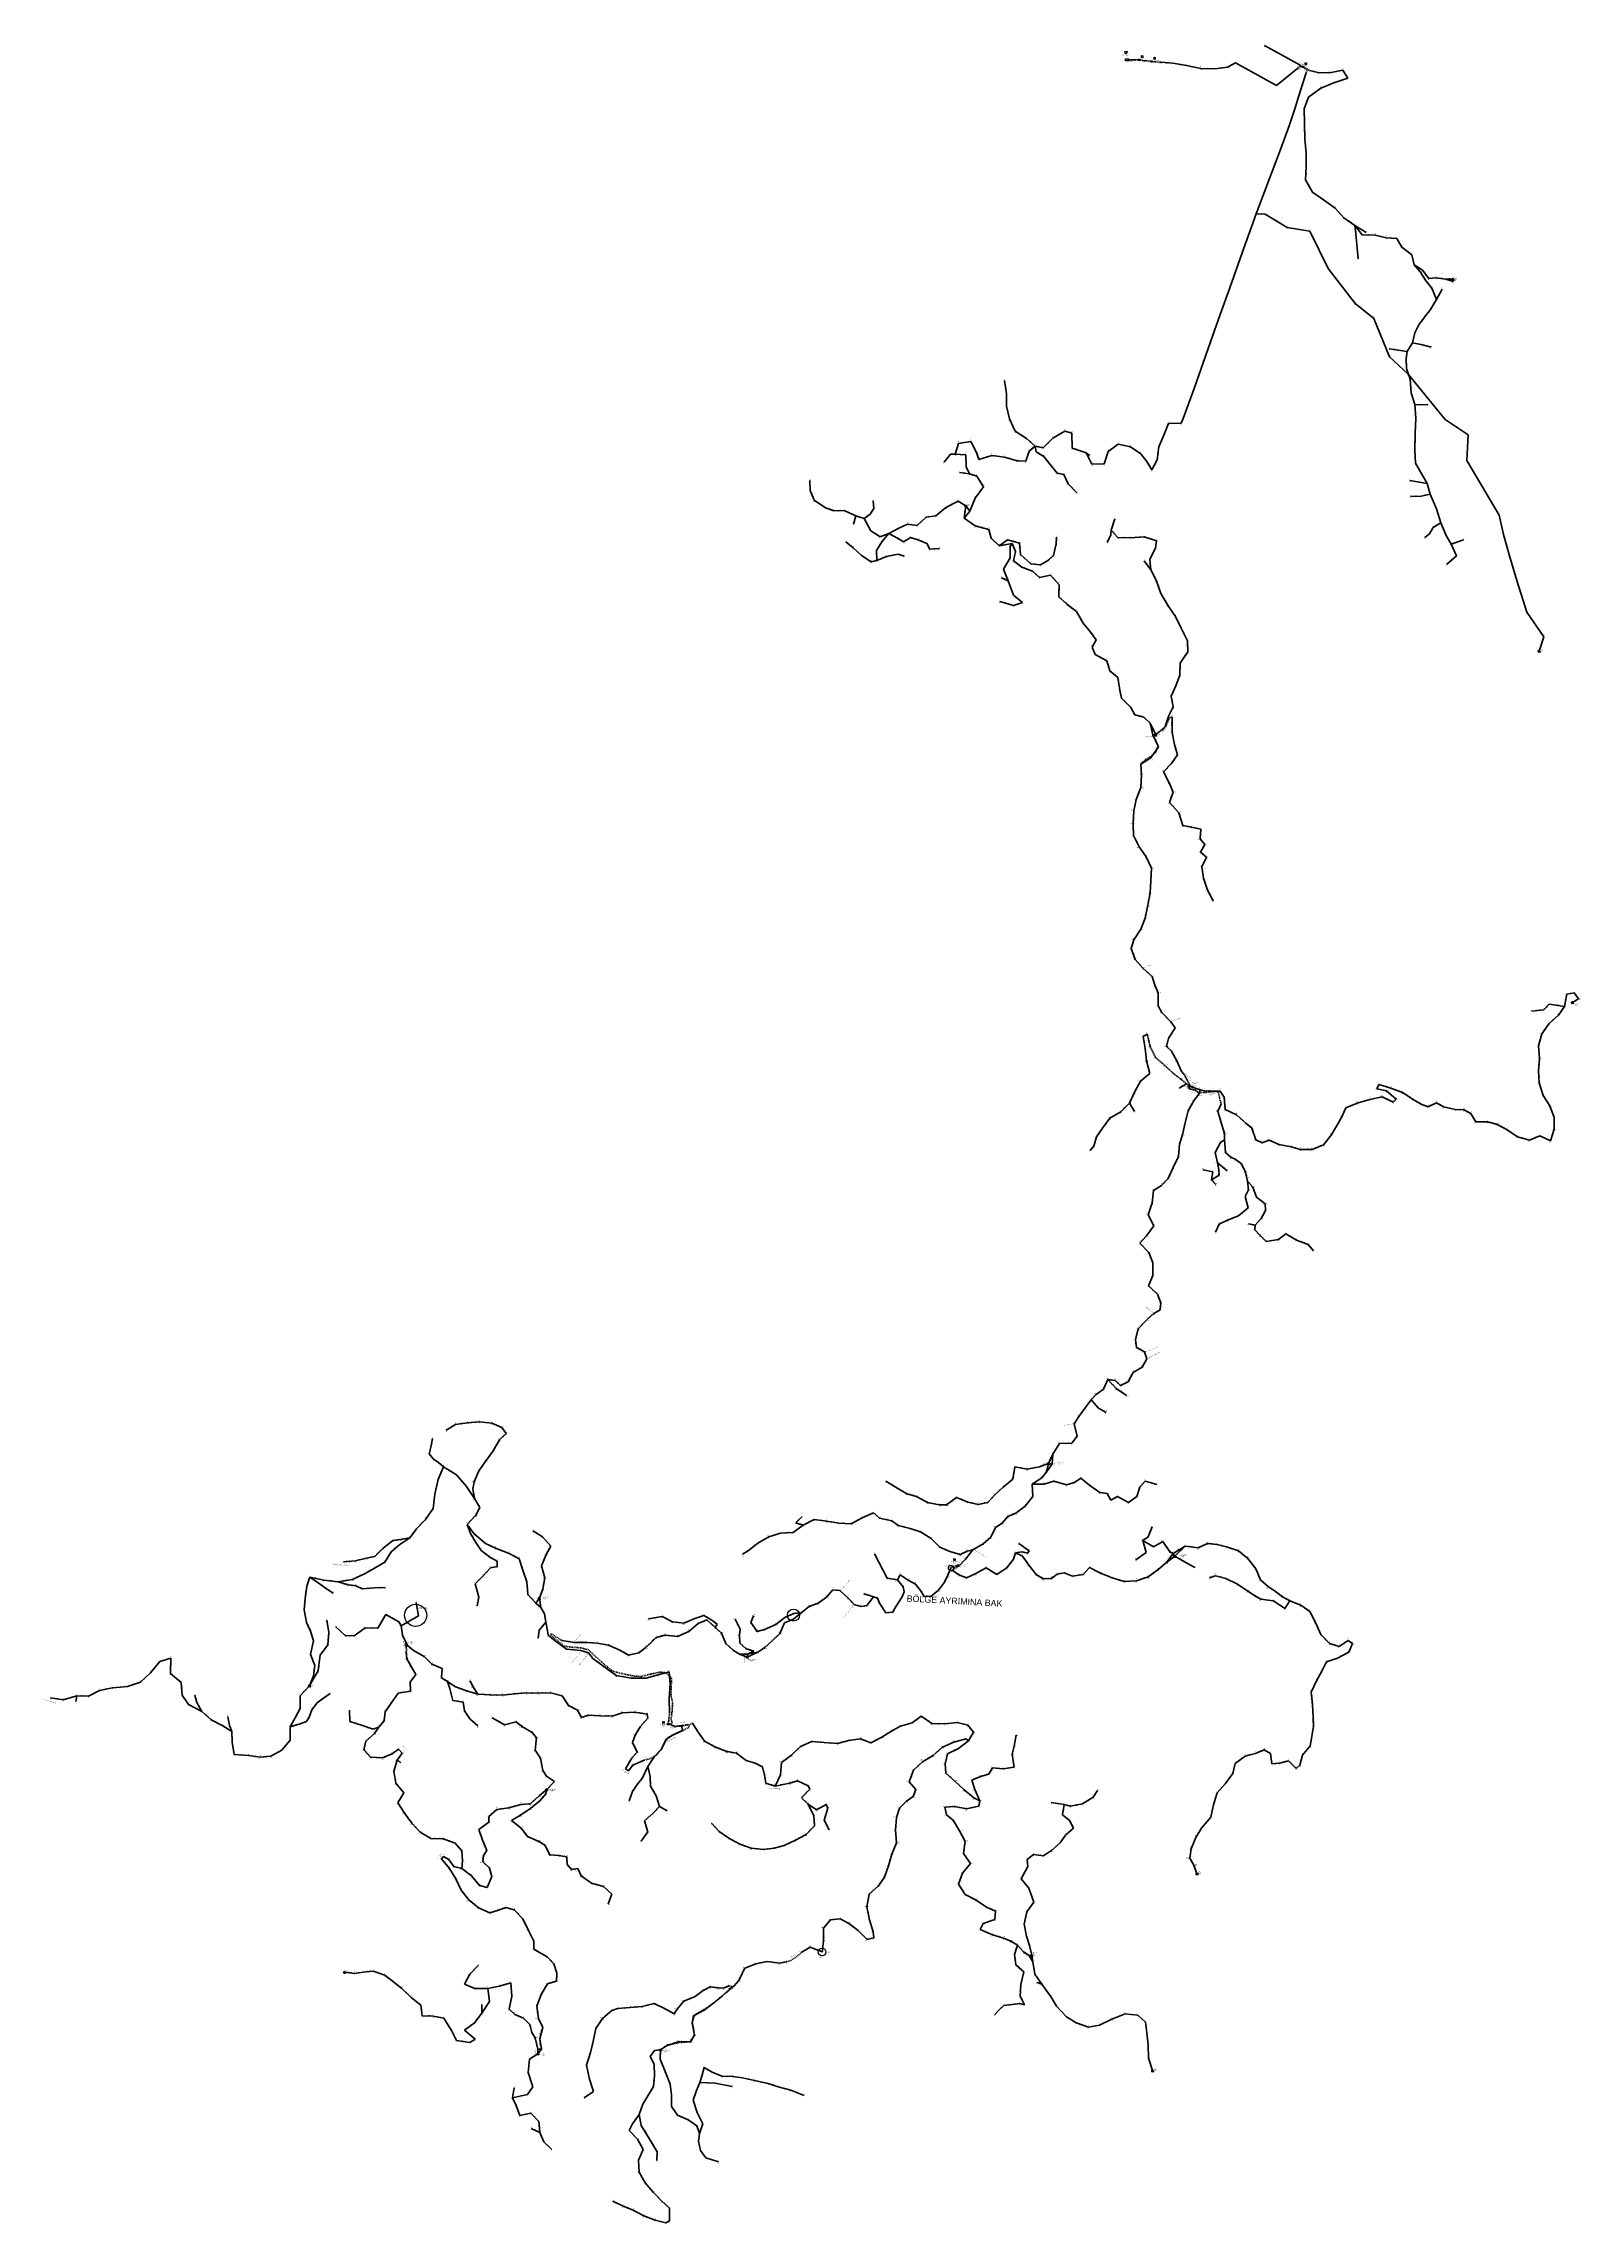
# Model space of a CAD drawing. Header units: millimetres. Extents: x 431745 to 436691, y 4033035 to 4040054.
import ezdxf
from ezdxf.enums import TextEntityAlignment as Align

# ---------------------------------------------------------------- set-up
doc = ezdxf.new("R2010")
doc.units = ezdxf.units.MM
for name, pattern in [('DASHDOT', [5, 2.5, -1.25, 0, -1.25]), ('DASHED', [3.75, 2.5, -1.25]), ('DASHED2', [0])]:
    doc.linetypes.add(name, pattern=pattern)
for name, color, linetype, lineweight in [('DIREK_AG_MEVCUT', 120, 'Continuous', 25), ('DIREK_AG_YENI', 108, 'Continuous', 25), ('DIREK_ENH_MEVCUT', 6, 'Continuous', 25), ('DIREK_OG_MEVCUT', 16, 'Continuous', 25), ('DIREK_OG_YENI', 10, 'Continuous', 25), ('HAT_AG_HAVAI_BYSK', 3, 'Continuous', 50), ('HAT_AG_HAVAI_ILERDE', 3, 'DASHED', 50), ('HAT_AG_HAVAI_MEVCUT', 126, 'Continuous', 50), ('HAT_AG_HAVAI_YENI', 3, 'Continuous', 50), ('HAT_AG_YERALTI_YENI', 3, 'DASHDOT', 50), ('HAT_ENH_HAVAI_MEVCUT', 6, 'Continuous', 70), ('HAT_OG_HAVAI_BYSK', 1, 'Continuous', 70), ('HAT_OG_HAVAI_ILERDE', 1, 'DASHED', 70), ('HAT_OG_HAVAI_MEVCUT', 48, 'Continuous', 70), ('HAT_OG_HAVAI_YENI', 1, 'Continuous', 70), ('HAT_OG_YERALTI_MEVCUT', 48, 'DASHDOT', 70), ('HAT_OG_YERALTI_YENI', 1, 'DASHDOT', 70), ('KULLANICI', 1, 'Continuous', 25), ('NODE_AG_MEVCUT', 5, 'Continuous', 25), ('NODE_OG_MEVCUT', 5, 'Continuous', 25), ('TRAFO_ILERDE', 5, 'DASHED2', 30), ('TRAFO_MEVCUT', 5, 'Continuous', 30), ('TRAFO_TADILAT_BYSK', 5, 'Continuous', 30), ('TRAFO_YENI', 5, 'Continuous', 30)]:
    doc.layers.add(name, color=color, linetype=linetype, lineweight=lineweight)
doc.layers.add('LAMBA_GUCU', color=4, linetype='Continuous')
doc.styles.add('Direk', font='B_CAD')
doc.styles.get("Standard").update_dxf_attribs({"font": 'Arial'})

# ---------------------------------------------------------------- blocks, each defined once
blk = doc.blocks.new('YENI_BINA_KARE')
blk.add_hatch(color=5).paths.add_polyline_path([(-2.25, -2.25), (2.25, -2.25), (2.25, 2.25), (-2.25, 2.25)])
at = {"layer": 'TRAFO_TADILAT_BYSK', "linetype": 'Continuous'}
for p, q in [((-2.25, -2.25), (-2.25, 2.25)), ((-2.25, 2.25), (2.25, 2.25)), ((0, 1.8), (0, 2.7)), ((2.25, 2.25), (2.25, -2.25)), ((2.25, -2.25), (-2.25, -2.25))]:
    blk.add_line(p, q, dxfattribs=at)
blk = doc.blocks.new('YENI_BETKOSK')
at = {"layer": 'TRAFO_YENI', "linetype": 'Continuous'}
for p, q in [((-3.4, 2), (0, 3.6)), ((-1.8, 2), (-3.4, 2)), ((-1.8, -2), (-1.8, 2)), ((0, 3.6), (3.4, 2)), ((3.4, 2), (1.8, 2)), ((1.8, 2), (1.8, -2)), ((1.8, -2), (-1.8, -2))]:
    blk.add_line(p, q, dxfattribs=at)
for points in [[(-3.4, 2), (-1.8, 2), (-1.8, 2.752941)], [(-1.8, 2.752941), (0, -2), (0, 3.6)], [(-1.8, -2), (-1.8, 2.752941), (0, -2)], [(0, -2), (0, 3.6), (1.8, -2)], [(0, 3.6), (1.8, -2), (1.8, 2.752941)], [(1.8, 2), (1.8, 2.752941), (3.4, 2)]]:
    blk.add_solid(points, dxfattribs=at)
blk = doc.blocks.new('YENI_DIREK')
h = blk.add_hatch(color=32)
h.paths.add_polyline_path([(-3.3, -0.5), (-3.1, -0.6), (-2.6, 0.1), (-1.9, -0.3), (-1.8, -0.2), (-2.5, 0.3), (-2.1, 1), (-2.3, 1.1)])
h.paths.add_polyline_path([(-3.4, -0.2), (-3.3, -0.2), (-2.6, 1), (-2.7, 1.1)])
h.paths.add_polyline_path([(-3.5, 0.3), (-3.4, 0.2), (-3, 0.8), (-3.1, 0.9)])
h.paths.add_polyline_path([(-3.4, 0.7), (-3.5, 0.8), (-3.6, 0.7), (-3.5, 0.6)])
h.paths.add_polyline_path([(-1.3, -1.4), (-1.5, -1.4), (-1.5, -2.3), (-2.2, -2.3), (-2.5, -3.5), (-2.4, -3.5), (-2.2, -2.5), (-1.9, -2.5), (-2.1, -3.5), (-2, -3.5), (-1.8, -2.5), (-1.5, -2.5), (-1.7, -3.5), (-1.6, -3.5), (-1.4, -2.5), (-1.1, -2.5), (-1.3, -3.5), (-1.2, -3.5), (-1, -2.5), (-0.7, -2.5), (-0.9, -3.5), (-0.8, -3.5), (-0.5, -2.3), (-1.3, -2.3)])
at = {"layer": 'TRAFO_YENI'}
for points in [[(2.3, -1.6), (2.1, -1.9), (2, -1.4), (1.9, -1.4), (2, -2.3), (2.2, -2), (2.3, -2.7), (2.1, -2.7), (2.4, -2.9), (2.4, -2.9), (2.6, -2.5), (2.4, -2.6)], [(2.3, -1.6), (2.1, -1.9), (2, -1.4), (1.9, -1.4), (2, -2.3), (2.2, -2), (2.3, -2.7), (2.1, -2.7), (2.4, -2.9), (1.9, -3.2), (2.2, -3.8), (2.2, -3.7), (2, -3.3), (2.2, -3.1), (2.4, -3.6), (2.5, -3.6), (2.3, -3.1), (2.5, -2.9), (2.6, -3.4), (2.7, -3.4), (2.5, -2.9), (2.7, -2.8), (2.9, -3.2), (2.9, -3.2), (2.8, -2.7), (2.9, -2.6), (3.1, -3.1), (3.2, -3), (2.9, -2.4), (2.4, -2.9), (2.6, -2.5), (2.4, -2.6)], [(2.9, -2.6), (3.1, -3.1), (3.2, -3), (2.9, -2.4), (2.4, -2.9), (2.6, -2.5), (2.4, -2.6), (2.3, -1.6), (2.1, -1.9), (2, -1.4), (1.9, -1.4), (2, -2.3), (2.2, -2), (2.3, -2.7), (2.1, -2.7), (2.4, -2.9), (1.9, -3.2), (2.2, -3.8), (2.2, -3.7), (2, -3.3), (2.2, -3.1), (2.4, -3.6), (2.5, -3.6), (2.3, -3.1), (2.5, -2.9), (2.6, -3.4), (2.7, -3.4), (2.5, -2.9), (2.7, -2.8), (2.9, -3.2), (2.9, -3.2), (2.8, -2.7)]]:
    blk.add_hatch(color=32, dxfattribs=at).paths.add_polyline_path(points)
at = {"layer": 'TRAFO_TADILAT_BYSK', "color": 32, "flags": 128}
for points in [[(-3.5, 0.6), (-3.4, 0.7), (-3.5, 0.8), (-3.6, 0.7), (-3.5, 0.6)], [(-3.4, 0.2), (-3, 0.8), (-3.1, 0.9), (-3.5, 0.3), (-3.4, 0.2)], [(-3.3, -0.2), (-2.6, 1), (-2.7, 1.1), (-3.4, -0.2), (-3.3, -0.2)], [(-1.8, -0.2), (-2.5, 0.3), (-2.1, 1), (-2.3, 1.1), (-3.3, -0.5), (-3.1, -0.6), (-2.6, 0.1), (-1.9, -0.3), (-1.8, -0.2)], [(-1.3, -1.4), (-1.5, -1.4), (-1.5, -2.3), (-2.2, -2.3), (-2.5, -3.5), (-2.4, -3.5), (-2.2, -2.5), (-1.9, -2.5), (-2.1, -3.5), (-2, -3.5), (-1.8, -2.5), (-1.5, -2.5), (-1.7, -3.5), (-1.6, -3.5), (-1.4, -2.5), (-1.1, -2.5), (-1.3, -3.5), (-1.2, -3.5), (-1, -2.5), (-0.7, -2.5), (-0.9, -3.5), (-0.8, -3.5), (-0.5, -2.3), (-1.3, -2.3), (-1.3, -1.4)]]:
    blk.add_lwpolyline(points, dxfattribs=at)
at = {"layer": 'TRAFO_YENI', "linetype": 'Continuous'}
for p, q in [((-2.5, -1.4), (0, 2.9)), ((2.5, -1.4), (0, 2.9)), ((-2.5, -1.4), (2.5, -1.4))]:
    blk.add_line(p, q, dxfattribs=at)
at = {"layer": 'TRAFO_YENI', "color": 32, "flags": 128}
blk.add_lwpolyline([(1.9, -1.4), (2, -1.4), (2.1, -1.9), (2.3, -1.6), (2.4, -2.6), (2.6, -2.5), (2.4, -2.9), (2.9, -2.4), (3.2, -3), (3.1, -3.1), (2.9, -2.6), (2.8, -2.7), (2.9, -3.2), (2.9, -3.2), (2.7, -2.8), (2.5, -2.9), (2.7, -3.4), (2.6, -3.4), (2.5, -2.9), (2.3, -3.1), (2.5, -3.6), (2.4, -3.6), (2.2, -3.1), (2, -3.3), (2.2, -3.7), (2.2, -3.8), (1.9, -3.2), (2.4, -2.9), (2.1, -2.7), (2.3, -2.7), (2.2, -2), (2, -2.3), (1.9, -1.4)], dxfattribs=at)
at = {"layer": 'TRAFO_YENI', "linetype": 'Continuous'}
for points in [[(-2.5, -1.4), (0, -1.4), (0, 2.9)], [(0, -1.4), (0, 2.9), (2.5, -1.4)]]:
    blk.add_solid(points, dxfattribs=at)
blk = doc.blocks.new('MEV_INDMERK_KARE')
at = {"layer": 'TRAFO_MEVCUT', "linetype": 'Continuous'}
for p, q in [((-5.268651, -2.925), (-5.268651, 2.925)), ((-5.268651, 2.925), (5.268651, 2.925)), ((0, 2.535), (0, 3.315)), ((5.268651, 2.925), (5.268651, -2.925)), ((5.268651, -2.925), (-5.268651, -2.925))]:
    blk.add_line(p, q, dxfattribs=at)
blk = doc.blocks.new('MEV_INDMERK')
at = {"layer": 'TRAFO_MEVCUT', "linetype": 'Continuous'}
for p, q in [((-4.4, 2.4), (0, 4.6)), ((-2.8, 2.4), (-4.4, 2.4)), ((-2.8, -2.4), (-2.8, 2.4)), ((0, 4.6), (4.4, 2.4)), ((4.4, 2.4), (2.8, 2.4)), ((2.8, -2.4), (2.8, 2.4)), ((-2.8, -2.4), (2.8, -2.4))]:
    blk.add_line(p, q, dxfattribs=at)
at = {"layer": 'TRAFO_MEVCUT', "linetype": 'Continuous', "width": 0.6}
blk.add_text('İND.', height=2, rotation=90, dxfattribs=at).set_placement((5.417363, -0.010583), align=Align.CENTER)
blk = doc.blocks.new('MEV_BINA_KARE')
at = {"layer": 'TRAFO_MEVCUT', "linetype": 'Continuous'}
for p, q in [((-2.25, -2.25), (-2.25, 2.25)), ((-2.25, 2.25), (2.25, 2.25)), ((0, 1.8), (0, 2.7)), ((2.25, 2.25), (2.25, -2.25)), ((2.25, -2.25), (-2.25, -2.25))]:
    blk.add_line(p, q, dxfattribs=at)
blk = doc.blocks.new('MEV_DAPT')
at = {"layer": 'TRAFO_MEVCUT', "linetype": 'Continuous'}
for p, q in [((-3.4, 2), (0, 3.6)), ((-1.8, 2), (-3.4, 2)), ((-1.8, -2), (-1.8, 2)), ((0, 3.6), (3.4, 2)), ((3.4, 2), (1.8, 2)), ((1.8, 2), (1.8, -2)), ((1.8, -2), (-1.8, -2))]:
    blk.add_line(p, q, dxfattribs=at)
blk = doc.blocks.new('MEV_BINA_KARE_GUC')
at = {"layer": 'TRAFO_ILERDE'}
blk.add_hatch(color=256, dxfattribs=at).paths.add_polyline_path([(-2.25, 0), (-2.25, -2.25), (2.25, -2.25), (2.25, 0)])
blk.add_line((-2.25, 0), (2.25, 0), dxfattribs=at)
at = {"layer": 'TRAFO_MEVCUT', "linetype": 'Continuous'}
for p, q in [((-2.25, -2.25), (-2.25, 2.25)), ((-2.25, 2.25), (2.25, 2.25)), ((0, 1.8), (0, 2.7)), ((2.25, 2.25), (2.25, -2.25)), ((2.25, -2.25), (-2.25, -2.25))]:
    blk.add_line(p, q, dxfattribs=at)
blk = doc.blocks.new('MEV_BETKOSK_GUC')
at = {"layer": 'TRAFO_ILERDE'}
blk.add_hatch(color=256, dxfattribs=at).paths.add_polyline_path([(-1.8, 0), (-1.8, -2), (1.8, -2), (1.8, 0)])
blk.add_line((-1.8, 0), (1.8, 0), dxfattribs=at)
at = {"layer": 'TRAFO_MEVCUT', "linetype": 'Continuous'}
for p, q in [((-3.4, 2), (0, 3.6)), ((-1.8, 2), (-3.4, 2)), ((-1.8, -2), (-1.8, 2)), ((0, 3.6), (3.4, 2)), ((3.4, 2), (1.8, 2)), ((1.8, 2), (1.8, -2)), ((1.8, -2), (-1.8, -2))]:
    blk.add_line(p, q, dxfattribs=at)
blk = doc.blocks.new('MEV_BETKOSK')
at = {"layer": 'TRAFO_MEVCUT', "linetype": 'Continuous'}
for p, q in [((-3.4, 2), (0, 3.6)), ((-1.8, 2), (-3.4, 2)), ((-1.8, -2), (-1.8, 2)), ((0, 3.6), (3.4, 2)), ((3.4, 2), (1.8, 2)), ((1.8, 2), (1.8, -2)), ((1.8, -2), (-1.8, -2))]:
    blk.add_line(p, q, dxfattribs=at)
blk = doc.blocks.new('MEV_DIREK')
h = blk.add_hatch(color=32)
h.paths.add_polyline_path([(-2.1, 1), (-2.4, 1.1), (-3.3, -0.5), (-3.1, -0.7), (-2.7, 0.1), (-1.9, -0.4), (-1.8, -0.2), (-2.6, 0.2)])
h.paths.add_polyline_path([(-3.5, -0.2), (-3.3, -0.2), (-2.6, 1), (-2.7, 1.1)])
h.paths.add_polyline_path([(-3.5, 0.3), (-3.4, 0.2), (-3.1, 0.8), (-3.2, 0.9)])
h.paths.add_polyline_path([(-3.6, 0.8), (-3.7, 0.7), (-3.5, 0.6), (-3.5, 0.7)])
h.paths.add_polyline_path([(-1.5, -2.3), (-2.3, -2.3), (-2.5, -3.5), (-2.4, -3.5), (-2.2, -2.5), (-1.9, -2.5), (-2.1, -3.5), (-2, -3.5), (-1.8, -2.5), (-1.5, -2.5), (-1.7, -3.5), (-1.6, -3.5), (-1.4, -2.5), (-1.1, -2.5), (-1.3, -3.5), (-1.2, -3.5), (-1, -2.5), (-0.7, -2.5), (-0.9, -3.5), (-0.8, -3.5), (-0.6, -2.3), (-1.3, -2.3), (-1.3, -1.4), (-1.5, -1.4)])
at = {"layer": 'TRAFO_MEVCUT'}
for points in [[(2.4, -1.6), (2.1, -1.9), (2.1, -1.4), (1.9, -1.4), (2, -2.3), (2.2, -2), (2.3, -2.7), (2.1, -2.7), (2.4, -2.9), (2.4, -2.9), (2.6, -2.5), (2.4, -2.6)], [(2.4, -1.6), (2.1, -1.9), (2.1, -1.4), (1.9, -1.4), (2, -2.3), (2.2, -2), (2.3, -2.7), (2.1, -2.7), (2.4, -2.9), (2, -3.2), (2.2, -3.8), (2.3, -3.7), (2.1, -3.3), (2.3, -3.1), (2.4, -3.6), (2.5, -3.6), (2.3, -3.1), (2.5, -2.9), (2.7, -3.4), (2.7, -3.4), (2.6, -2.9), (2.7, -2.8), (2.9, -3.2), (3, -3.2), (2.8, -2.7), (3, -2.6), (3.1, -3.1), (3.2, -3), (3, -2.4), (2.4, -2.9), (2.6, -2.5), (2.4, -2.6)], [(3, -2.6), (3.1, -3.1), (3.2, -3), (3, -2.4), (2.4, -2.9), (2.6, -2.5), (2.4, -2.6), (2.4, -1.6), (2.1, -1.9), (2.1, -1.4), (1.9, -1.4), (2, -2.3), (2.2, -2), (2.3, -2.7), (2.1, -2.7), (2.4, -2.9), (2, -3.2), (2.2, -3.8), (2.3, -3.7), (2.1, -3.3), (2.3, -3.1), (2.4, -3.6), (2.5, -3.6), (2.3, -3.1), (2.5, -2.9), (2.7, -3.4), (2.7, -3.4), (2.6, -2.9), (2.7, -2.8), (2.9, -3.2), (3, -3.2), (2.8, -2.7)]]:
    blk.add_hatch(color=32, dxfattribs=at).paths.add_polyline_path(points)
at = {"layer": 'TRAFO_MEVCUT', "linetype": 'Continuous'}
for p, q in [((-2.5, -1.4), (0, 2.9)), ((2.5, -1.4), (0, 2.9)), ((-2.5, -1.4), (2.5, -1.4))]:
    blk.add_line(p, q, dxfattribs=at)
at = {"layer": 'TRAFO_MEVCUT', "color": 32, "flags": 128}
blk.add_lwpolyline([(1.9, -1.4), (2.1, -1.4), (2.1, -1.9), (2.4, -1.6), (2.4, -2.6), (2.6, -2.5), (2.4, -2.9), (3, -2.4), (3.2, -3), (3.1, -3.1), (3, -2.6), (2.8, -2.7), (3, -3.2), (2.9, -3.2), (2.7, -2.8), (2.6, -2.9), (2.7, -3.4), (2.7, -3.4), (2.5, -2.9), (2.3, -3.1), (2.5, -3.6), (2.4, -3.6), (2.3, -3.1), (2.1, -3.3), (2.3, -3.7), (2.2, -3.8), (2, -3.2), (2.4, -2.9), (2.1, -2.7), (2.3, -2.7), (2.2, -2), (2, -2.3), (1.9, -1.4)], dxfattribs=at)
at = {"layer": 'TRAFO_TADILAT_BYSK', "color": 32, "flags": 128}
for points in [[(-3.5, 0.6), (-3.5, 0.7), (-3.6, 0.8), (-3.7, 0.7), (-3.5, 0.6)], [(-3.3, -0.2), (-2.6, 1), (-2.7, 1.1), (-3.5, -0.2), (-3.3, -0.2)], [(-3.4, 0.2), (-3.1, 0.8), (-3.2, 0.9), (-3.5, 0.3), (-3.4, 0.2)], [(-1.8, -0.2), (-2.6, 0.2), (-2.1, 1), (-2.4, 1.1), (-3.3, -0.5), (-3.1, -0.7), (-2.7, 0.1), (-1.9, -0.4), (-1.8, -0.2)], [(-1.3, -1.4), (-1.5, -1.4), (-1.5, -2.3), (-2.3, -2.3), (-2.5, -3.5), (-2.4, -3.5), (-2.2, -2.5), (-1.9, -2.5), (-2.1, -3.5), (-2, -3.5), (-1.8, -2.5), (-1.5, -2.5), (-1.7, -3.5), (-1.6, -3.5), (-1.4, -2.5), (-1.1, -2.5), (-1.3, -3.5), (-1.2, -3.5), (-1, -2.5), (-0.7, -2.5), (-0.9, -3.5), (-0.8, -3.5), (-0.6, -2.3), (-1.3, -2.3), (-1.3, -1.4)]]:
    blk.add_lwpolyline(points, dxfattribs=at)
blk = doc.blocks.new('MEV_DIREK_OZEL')
h = blk.add_hatch(color=32)
h.paths.add_polyline_path([(-2.1, 1), (-2.3, 1.1), (-3.3, -0.5), (-3.1, -0.6), (-2.6, 0.1), (-1.9, -0.4), (-1.8, -0.2), (-2.5, 0.3)])
h.paths.add_polyline_path([(-3.4, -0.1), (-3.3, -0.2), (-2.6, 1), (-2.7, 1.1)])
h.paths.add_polyline_path([(-3.5, 0.3), (-3.4, 0.2), (-3, 0.8), (-3.2, 0.9)])
h.paths.add_polyline_path([(-3.6, 0.8), (-3.6, 0.7), (-3.5, 0.6), (-3.4, 0.8)])
h.paths.add_polyline_path([(-1.5, -2.3), (-2.2, -2.3), (-2.5, -3.5), (-2.4, -3.5), (-2.2, -2.5), (-1.9, -2.5), (-2.1, -3.5), (-2, -3.5), (-1.8, -2.5), (-1.5, -2.5), (-1.7, -3.5), (-1.6, -3.5), (-1.4, -2.5), (-1.1, -2.5), (-1.3, -3.5), (-1.2, -3.5), (-1, -2.5), (-0.7, -2.5), (-0.9, -3.5), (-0.8, -3.5), (-0.5, -2.3), (-1.3, -2.3), (-1.3, -1.4), (-1.5, -1.4)])
at = {"layer": 'TRAFO_MEVCUT'}
for points in [[(2.4, -1.6), (2.2, -1.9), (2.1, -1.4), (2, -1.4), (2.1, -2.3), (2.3, -2), (2.4, -2.7), (2.1, -2.7), (2.4, -2.9), (2.4, -2.9), (2.7, -2.5), (2.5, -2.6)], [(2.4, -1.6), (2.2, -1.9), (2.1, -1.4), (2, -1.4), (2.1, -2.3), (2.3, -2), (2.4, -2.7), (2.1, -2.7), (2.4, -2.9), (2, -3.2), (2.2, -3.8), (2.3, -3.7), (2.1, -3.3), (2.3, -3.1), (2.5, -3.6), (2.5, -3.6), (2.4, -3.1), (2.5, -2.9), (2.7, -3.4), (2.8, -3.4), (2.6, -2.9), (2.8, -2.8), (3, -3.2), (3, -3.2), (2.8, -2.7), (3, -2.6), (3.2, -3.1), (3.3, -3), (3, -2.4), (2.4, -2.9), (2.7, -2.5), (2.5, -2.6)], [(3, -2.6), (3.2, -3.1), (3.3, -3), (3, -2.4), (2.4, -2.9), (2.7, -2.5), (2.5, -2.6), (2.4, -1.6), (2.2, -1.9), (2.1, -1.4), (2, -1.4), (2.1, -2.3), (2.3, -2), (2.4, -2.7), (2.1, -2.7), (2.4, -2.9), (2, -3.2), (2.2, -3.8), (2.3, -3.7), (2.1, -3.3), (2.3, -3.1), (2.5, -3.6), (2.5, -3.6), (2.4, -3.1), (2.5, -2.9), (2.7, -3.4), (2.8, -3.4), (2.6, -2.9), (2.8, -2.8), (3, -3.2), (3, -3.2), (2.8, -2.7)]]:
    blk.add_hatch(color=32, dxfattribs=at).paths.add_polyline_path(points)
at = {"layer": 'TRAFO_MEVCUT', "linetype": 'Continuous'}
for p, q in [((-2.5, -1.4), (0, 2.9)), ((2.5, -1.4), (0, 2.9)), ((-2.5, -1.4), (2.5, -1.4))]:
    blk.add_line(p, q, dxfattribs=at)
at = {"layer": 'TRAFO_MEVCUT', "color": 32, "flags": 128}
blk.add_lwpolyline([(2, -1.4), (2.1, -1.4), (2.2, -1.9), (2.4, -1.6), (2.5, -2.6), (2.7, -2.5), (2.4, -2.9), (3, -2.4), (3.3, -3), (3.2, -3.1), (3, -2.6), (2.8, -2.7), (3, -3.2), (3, -3.2), (2.8, -2.8), (2.6, -2.9), (2.8, -3.4), (2.7, -3.4), (2.5, -2.9), (2.4, -3.1), (2.5, -3.6), (2.5, -3.6), (2.3, -3.1), (2.1, -3.3), (2.3, -3.7), (2.2, -3.8), (2, -3.2), (2.4, -2.9), (2.1, -2.7), (2.4, -2.7), (2.3, -2), (2.1, -2.3), (2, -1.4)], dxfattribs=at)
at = {"layer": 'TRAFO_MEVCUT', "linetype": 'Continuous'}
for centre, radius in [((0, 0), 0.804), ((-0.3, 1.3), 0.12), ((0.3, 1.3), 0.12)]:
    blk.add_circle(centre, radius, dxfattribs=at)
at = {"layer": 'TRAFO_TADILAT_BYSK', "color": 32, "flags": 128}
for points in [[(-3.5, 0.6), (-3.4, 0.8), (-3.6, 0.8), (-3.6, 0.7), (-3.5, 0.6)], [(-3.4, 0.2), (-3, 0.8), (-3.2, 0.9), (-3.5, 0.3), (-3.4, 0.2)], [(-3.3, -0.2), (-2.6, 1), (-2.7, 1.1), (-3.4, -0.1), (-3.3, -0.2)], [(-1.8, -0.2), (-2.5, 0.3), (-2.1, 1), (-2.3, 1.1), (-3.3, -0.5), (-3.1, -0.6), (-2.6, 0.1), (-1.9, -0.4), (-1.8, -0.2)], [(-1.3, -1.4), (-1.5, -1.4), (-1.5, -2.3), (-2.2, -2.3), (-2.5, -3.5), (-2.4, -3.5), (-2.2, -2.5), (-1.9, -2.5), (-2.1, -3.5), (-2, -3.5), (-1.8, -2.5), (-1.5, -2.5), (-1.7, -3.5), (-1.6, -3.5), (-1.4, -2.5), (-1.1, -2.5), (-1.3, -3.5), (-1.2, -3.5), (-1, -2.5), (-0.7, -2.5), (-0.9, -3.5), (-0.8, -3.5), (-0.5, -2.3), (-1.3, -2.3), (-1.3, -1.4)]]:
    blk.add_lwpolyline(points, dxfattribs=at)

msp = doc.modelspace()

# ---------------------------------------------------------------- linework, layer by layer
at = {"layer": 'HAT_AG_HAVAI_BYSK'}
for p, q in [((436590.671, 4036962.44), (436639.147, 4036954.836)), ((435139.874, 4035662.246), (435116.536, 4035688.582)), ((432715.613489, 4034930.540441), (432685.165, 4034958.426)), ((432895.41, 4034961.792), (432888.483429, 4034974.391442)), ((432900.016826, 4034931.423846), (432895.41, 4034961.792)), ((433340.16, 4034947.14), (433361.334, 4034972.859)), ((432900.016826, 4034931.423846), (432915.858, 4034898.515)), ((433052.405378, 4034759.596138), (433044.461492, 4034782.480099)), ((432805.928801, 4034628.281698), (432823.86, 4034635.325)), ((434146.583146, 4034454.895172), (434099.695261, 4034445.824187)), ((434928.295971, 4033880.326849), (434924.842899, 4033901.204916)), ((433308.91, 4033567.16), (433336.025, 4033584.025)), ((433729.11412, 4033566.387949), (433730.579, 4033597.08))]:
    msp.add_line(p, q, dxfattribs=at)
at = {"layer": 'HAT_AG_HAVAI_ILERDE'}
msp.add_line((432883.275, 4034528.756), (432894.568554, 4034520.826327), dxfattribs=at)
at = {"layer": 'HAT_AG_HAVAI_MEVCUT'}
for p, q in [((435965.15, 4039468.6), (435968.37, 4039442.22)), ((436001.47, 4039445.66), (435965.15, 4039468.6)), ((435968.37, 4039442.22), (435970.75, 4039406.92)), ((435970.75, 4039406.92), (435975.8, 4039360.97)), ((436155.81, 4039342.33), (436176.64, 4039318.27)), ((436176.64, 4039318.27), (436191.31, 4039294.07)), ((436191.31, 4039294.07), (436212.74, 4039266.52)), ((436212.74, 4039266.52), (436227.22, 4039230.02)), ((436227.22, 4039230.02), (436245.71, 4039263.77)), ((436258.11, 4039296.12), (436281.01, 4039296.1)), ((436170.49, 4039148.49), (436188.91, 4039173.57)), ((436188.91, 4039173.57), (436208.51, 4039198.41)), ((436208.51, 4039198.41), (436227.22, 4039230.02)), ((436149.96, 4039090.67), (436158.15, 4039123.37)), ((436158.15, 4039123.37), (436170.49, 4039148.49)), ((436076.01, 4039072.06), (436104.12, 4039067.76)), ((436104.12, 4039067.76), (436132.76, 4039062.68)), ((436130.03, 4039040.32), (436132.76, 4039062.68)), ((436130.99, 4039008.55), (436130.03, 4039040.32)), ((436132.76, 4039062.68), (436149.96, 4039090.67)), ((436149.96, 4039090.67), (436182.5, 4039084.38)), ((436182.5, 4039084.38), (436210.09, 4039077.32)), ((434837.454016, 4038969.14918), (434843.890339, 4038926.37024)), ((436142.54, 4038974.06), (436130.99, 4039008.55)), ((436145.74, 4038930.02), (436142.54, 4038974.06)), ((434843.890339, 4038926.37024), (434843.953846, 4038886.859953)), ((434843.953846, 4038886.859953), (434853.571, 4038845.786)), ((436158.37, 4038892.82), (436145.74, 4038930.02)), ((436161.15, 4038848.26), (436158.37, 4038892.82)), ((436158.37, 4038892.82), (436200, 4038891.02)), ((434853.571, 4038845.786), (434872.130001, 4038806.579413)), ((436158.59, 4038800.12), (436161.15, 4038848.26)), ((434872.130001, 4038806.579413), (434908.475, 4038782.778)), ((434908.475, 4038782.778), (434935.756142, 4038758.789853)), ((434939.796, 4038739.983), (434935.756142, 4038758.789853)), ((436158.18, 4038745.4), (436158.59, 4038800.12)), ((436160.07, 4038703.8), (436158.18, 4038745.4)), ((434643.196437, 4038706.248896), (434663.671928, 4038732.384565)), ((434663.671928, 4038732.384565), (434678.383249, 4038732.157166)), ((434963.76789, 4038724.833257), (434939.796, 4038739.983)), ((434979.665644, 4038704.937933), (434963.76789, 4038724.833257)), ((435007.300148, 4038671.552985), (434979.665644, 4038704.937933)), ((435110.89387, 4038728.658145), (435100.472524, 4038736.801194)), ((436197.99, 4038638.23), (436160.07, 4038703.8)), ((434210.381918, 4038648.101095), (434212.17904, 4038616.053135)), ((434212.17904, 4038616.053135), (434225.310923, 4038584.106088)), ((434692.97499, 4038673.833858), (434724.628749, 4038668.701774)), ((435028.780387, 4038667.094822), (435007.300148, 4038671.552985)), ((435042.46387, 4038636.892303), (435028.780387, 4038667.094822)), ((435069.686121, 4038608.058825), (435042.46387, 4038636.892303)), ((436142.08, 4038648.24), (436197.99, 4038638.23)), ((436207.18, 4038604.29), (436197.99, 4038638.23)), ((434225.310923, 4038584.106088), (434261.628168, 4038560.278684)), ((434261.628168, 4038560.278684), (434285.506075, 4038551.085948)), ((434285.506075, 4038551.085948), (434323.884476, 4038550.311419)), ((434323.884476, 4038550.311419), (434358.889088, 4038534.492716)), ((434404.733032, 4038538.984769), (434385.348566, 4038524.991045)), ((434416.315513, 4038557.426688), (434404.733032, 4038538.984769)), ((434414.717089, 4038581.940496), (434416.315513, 4038557.426688)), ((434616.825864, 4038534.300171), (434648.611986, 4038560.354369)), ((434648.611986, 4038560.354369), (434687.751836, 4038581.578159)), ((434687.751836, 4038581.578159), (434712.696475, 4038566.537735)), ((434712.696475, 4038566.537735), (434707.551679, 4038526.693259)), ((436143.97, 4038596.46), (436178.16, 4038596.84)), ((436178.16, 4038596.84), (436207.18, 4038604.29)), ((436227.45, 4038556.28), (436207.18, 4038604.29)), ((436241.79, 4038511.26), (436227.45, 4038556.28)), ((434358.889088, 4038534.492716), (434351.673777, 4038507.662786)), ((434358.889088, 4038534.492716), (434385.348566, 4038524.991045)), ((434385.348566, 4038524.991045), (434407.191909, 4038486.062724)), ((434407.191909, 4038486.062724), (434437.185503, 4038466.487096)), ((434437.185503, 4038466.487096), (434465.559, 4038476.855)), ((434442.950831, 4038450.487849), (434465.559, 4038476.855)), ((434465.559, 4038476.855), (434497.168343, 4038494.400054)), ((434492.863082, 4038462.322204), (434465.559, 4038476.855)), ((434497.168343, 4038494.400054), (434524.843691, 4038507.19556)), ((434524.843691, 4038507.19556), (434556.076935, 4038502.492722)), ((434556.076935, 4038502.492722), (434585.698506, 4038530.159259)), ((434585.698506, 4038530.159259), (434616.825864, 4038534.300171)), ((435004.365173, 4038465.47073), (435003.687763, 4038443.71837)), ((435168.000023, 4038448.040443), (435179.483271, 4038472.732922)), ((435179.483271, 4038472.732922), (435180.81493, 4038487.960153)), ((435192.367737, 4038524.726099), (435180.81493, 4038487.960153)), ((435180.81493, 4038487.960153), (435202.095923, 4038464.692269)), ((435202.095923, 4038464.692269), (435243.817381, 4038463.355647)), ((435243.817381, 4038463.355647), (435286.574956, 4038466.923244)), ((435286.574956, 4038466.923244), (435327.038124, 4038453.132519)), ((436205.62, 4038475.75), (436189.98, 4038463.8)), ((436217.12, 4038496.89), (436205.62, 4038475.75)), ((436241.79, 4038511.26), (436217.12, 4038496.89)), ((436258.41, 4038470.69), (436241.79, 4038511.26)), ((436274.51, 4038442.51), (436258.41, 4038470.69)), ((434327.083189, 4038450.727856), (434350.556982, 4038431.469101)), ((434350.556982, 4038431.469101), (434376.696715, 4038405.955085)), ((434376.696715, 4038405.955085), (434407.814008, 4038386.165369)), ((434425.675262, 4038422.854696), (434442.950831, 4038450.487849)), ((434426.969147, 4038390.441953), (434425.675262, 4038422.854696)), ((434458.002592, 4038403.469052), (434426.969147, 4038390.441953)), ((434495.496779, 4038410.521311), (434458.002592, 4038403.469052)), ((434512.533153, 4038450.587761), (434492.863082, 4038462.322204)), ((434514.255802, 4038404.557794), (434495.496779, 4038410.521311)), ((434535.208207, 4038464.484394), (434512.533153, 4038450.587761)), ((434561.515811, 4038455.608029), (434535.208207, 4038464.484394)), ((434587.55843, 4038445.446892), (434561.515811, 4038455.608029)), ((434596.816355, 4038426.404168), (434587.55843, 4038445.446892)), ((434628.052443, 4038428.662198), (434596.816355, 4038426.404168)), ((434847.16364, 4038456.829929), (434820.52439, 4038437.369915)), ((434834.032984, 4038361.981977), (434855.890773, 4038398.862436)), ((434886.001765, 4038446.442989), (434847.16364, 4038456.829929)), ((434855.289396, 4038435.458169), (434862.468906, 4038444.964976)), ((434855.890773, 4038398.862436), (434855.289396, 4038435.458169)), ((434888.699665, 4038409.52279), (434886.001765, 4038446.442989)), ((434921.94391, 4038379.342307), (434888.699665, 4038409.52279)), ((434995.127451, 4038406.737523), (434978.87, 4038390.856)), ((435003.687763, 4038443.71837), (434995.127451, 4038406.737523)), ((435323.779845, 4038430.621092), (435304.711642, 4038393.024944)), ((435327.038124, 4038453.132519), (435323.779845, 4038430.621092)), ((436260.35, 4038376.94), (436292.27, 4038405.15)), ((436274.51, 4038442.51), (436314.74, 4038457.13)), ((436292.27, 4038405.15), (436274.51, 4038442.51)), ((434407.814008, 4038386.165369), (434426.969147, 4038390.441953)), ((434828.027522, 4038335.008869), (434848.870881, 4038324.818783)), ((434848.870881, 4038324.818783), (434834.032984, 4038361.981977)), ((434866.222051, 4038278.506745), (434848.870881, 4038324.818783)), ((434953.406131, 4038375.88134), (434921.94391, 4038379.342307)), ((434978.87, 4038390.856), (434953.406131, 4038375.88134)), ((435286.850536, 4038389.604325), (435308.005499, 4038360.435551)), ((435304.711642, 4038393.024944), (435308.005499, 4038360.435551)), ((435308.005499, 4038360.435551), (435325.859, 4038327.052)), ((435325.859, 4038327.052), (435340.979897, 4038284.409595)), ((434822.025187, 4038258.538698), (434866.824192, 4038245.765302)), ((434895.50118, 4038254.722157), (434866.222051, 4038278.506745)), ((434866.824192, 4038245.765302), (434895.50118, 4038254.722157)), ((435340.979897, 4038284.409595), (435364.102842, 4038244.782281)), ((435364.102842, 4038244.782281), (435387.345206, 4038209.860981)), ((435387.345206, 4038209.860981), (435406.399939, 4038172.819911)), ((435406.399939, 4038172.819911), (435426.577794, 4038131.551875)), ((435426.577794, 4038131.551875), (435427.328834, 4038096.438325)), ((435402.199383, 4038060.357296), (435401.734716, 4038021.067126)), ((435427.328834, 4038096.438325), (435402.199383, 4038060.357296)), ((435388.395505, 4037986.932537), (435373.968268, 4037953.888013)), ((435401.734716, 4038021.067126), (435388.395505, 4037986.932537)), ((435380.227329, 4037919.009405), (435366.368681, 4037891.657885)), ((435373.968268, 4037953.888013), (435380.227329, 4037919.009405)), ((435305.904198, 4037866.742953), (435324.548, 4037828.844)), ((435354.056924, 4037855.836026), (435324.548, 4037828.844)), ((435366.368681, 4037891.657885), (435354.056924, 4037855.836026)), ((436534.168, 4036940.049), (436573.37, 4036943.729)), ((436573.37, 4036943.729), (436590.671, 4036962.44)), ((435164.442, 4035648.518), (435139.874, 4035662.246)), ((432985.903306, 4035515.272931), (432991.526294, 4035536.479385)), ((432991.526294, 4035536.479385), (432996.40701, 4035564.172144)), ((432998.953917, 4035498.40263), (432985.903306, 4035515.272931)), ((433015.381297, 4035486.851616), (432998.953917, 4035498.40263)), ((433031.855863, 4035473.31553), (433015.381297, 4035486.851616)), ((434459.406576, 4035114.438681), (434418.9, 4035193.51)), ((432601.735522, 4035118.293389), (432628.096105, 4035100.239229)), ((432628.096105, 4035100.239229), (432655.411959, 4035080.955568)), ((432692.706373, 4035103.280777), (432723.957406, 4035093.571009)), ((434492.902145, 4035109.703385), (434459.406576, 4035114.438681)), ((432655.411959, 4035080.955568), (432676.569681, 4035066.955058)), ((432723.957406, 4035093.571009), (432749.649961, 4035090.286999)), ((432749.649961, 4035090.286999), (432770.223731, 4035080.878856)), ((432770.223731, 4035080.878856), (432809.34705, 4035083.679814)), ((432809.34705, 4035083.679814), (432844.3604, 4035084.500817)), ((434385.46, 4035063.87), (434415.797512, 4035054.242362)), ((432655.937907, 4034979.233339), (432662.881922, 4034939.810834)), ((432846.127485, 4034998.106151), (432821.031518, 4034954.415858)), ((432888.483429, 4034974.391442), (432846.127485, 4034998.106151)), ((432659.724414, 4034900.587792), (432634.728302, 4034867.20415)), ((432662.881922, 4034939.810834), (432659.724414, 4034900.587792)), ((432744.843933, 4034928.967017), (432715.613489, 4034930.540441)), ((432780.189501, 4034954.989182), (432744.843933, 4034928.967017)), ((432821.031518, 4034954.415858), (432780.189501, 4034954.989182)), ((433340.16, 4034947.14), (433337.09, 4034922.1)), ((432628.680681, 4034816.084869), (432612.128687, 4034789.559238)), ((432631.545226, 4034843.64939), (432628.680681, 4034816.084869)), ((432634.728302, 4034867.20415), (432631.545226, 4034843.64939)), ((432612.128687, 4034789.559238), (432600.493098, 4034768.25718)), ((433061.7573, 4034721.3059), (433052.405378, 4034759.596138)), ((431852.071, 4034736.18), (431848.940042, 4034717.5085)), ((432238.44507, 4034714.467908), (432231.907431, 4034737.787349)), ((432254.077928, 4034685.901844), (432238.44507, 4034714.467908)), ((432599.724081, 4034667.80487), (432608.430383, 4034691.113033)), ((432608.430383, 4034691.113033), (432624.982377, 4034713.71287)), ((432624.982377, 4034713.71287), (432645.460164, 4034728.779429)), ((432645.460164, 4034728.779429), (432666.970373, 4034743.60964)), ((432730.968986, 4034653.630867), (432729.894424, 4034690.34875)), ((433095.4558, 4034716.1066), (433061.7573, 4034721.3059)), ((433099.3627, 4034687.3085), (433095.4558, 4034716.1066)), ((433116.9812, 4034662.3456), (433099.3627, 4034687.3085)), ((432343.632583, 4034640.604791), (432337.595131, 4034668.423003)), ((432351.059759, 4034621.506336), (432343.632583, 4034640.604791)), ((432538.874792, 4034636.132241), (432570.414669, 4034646.19974)), ((432570.414669, 4034646.19974), (432590.934523, 4034652.988186)), ((432590.934523, 4034652.988186), (432599.724081, 4034667.80487)), ((432771.50015, 4034640.261949), (432730.968986, 4034653.630867)), ((432805.928801, 4034628.281698), (432771.50015, 4034640.261949)), ((433142.4272, 4034639.6141), (433116.9812, 4034662.3456)), ((433749.043, 4034595.954), (433766.039113, 4034607.34709)), ((433766.039113, 4034607.34709), (433801.582418, 4034624.951484)), ((433798.464, 4034635.711), (433801.582418, 4034624.951484)), ((433689.356629, 4034508.659374), (433710.360079, 4034539.42705)), ((433710.360079, 4034539.42705), (433733.314436, 4034564.295126)), ((433733.314436, 4034564.295126), (433749.043, 4034595.954)), ((433655.578555, 4034451.121808), (433671.08616, 4034469.930197)), ((433671.08616, 4034469.930197), (433689.356629, 4034508.659374)), ((433697.463789, 4034476.248304), (433689.356629, 4034508.659374)), ((433697.96836, 4034445.166384), (433697.463789, 4034476.248304)), ((433629.865674, 4034398.1541), (433640.112135, 4034428.03114)), ((433640.112135, 4034428.03114), (433655.578555, 4034451.121808)), ((433716.857056, 4034414.036482), (433697.96836, 4034445.166384)), ((433727.060127, 4034379.374132), (433716.857056, 4034414.036482)), ((434146.583146, 4034454.895172), (434171.043267, 4034462.543045)), ((434205.375983, 4034446.916189), (434171.043267, 4034462.543045)), ((434184.109694, 4034407.579477), (434211.313154, 4034436.087238)), ((434205.290277, 4034387.226837), (434184.109694, 4034407.579477)), ((434211.313154, 4034436.087238), (434205.375983, 4034446.916189)), ((435123.086, 4034409.867), (435088.621, 4034388.425)), ((435136.669749, 4034431.011216), (435123.086, 4034409.867)), ((433678.817053, 4034333.429194), (433707.14798, 4034358.96204)), ((433689.004284, 4034298.73083), (433678.817053, 4034333.429194)), ((433707.14798, 4034358.96204), (433727.060127, 4034379.374132)), ((433727.060127, 4034379.374132), (433751.37315, 4034366.431457)), ((433894.911322, 4034326.31304), (433919.326176, 4034298.984331)), ((434232.117497, 4034369.178503), (434205.290277, 4034387.226837)), ((434224.176256, 4034349.547425), (434205.290277, 4034387.226837)), ((434225.66384, 4034317.60152), (434224.176256, 4034349.547425)), ((434263.625122, 4034386.203575), (434232.117497, 4034369.178503)), ((434257.14558, 4034335.990111), (434268.703555, 4034374.932319)), ((434272.684821, 4034305.035682), (434257.14558, 4034335.990111)), ((434268.703555, 4034374.932319), (434263.625122, 4034386.203575)), ((434987.486668, 4034392.929811), (435029.728915, 4034385.837662)), ((435029.728915, 4034385.837662), (435024.164269, 4034353.35038)), ((435024.164269, 4034353.35038), (435047.082314, 4034335.129369)), ((435049.463127, 4034380.873377), (435029.728915, 4034385.837662)), ((435047.082314, 4034335.129369), (435059.488277, 4034310.097952)), ((435088.621, 4034388.425), (435049.463127, 4034380.873377)), ((433668.146818, 4034267.936581), (433689.004284, 4034298.73083)), ((433919.326176, 4034298.984331), (433950.626159, 4034277.717086)), ((433950.626159, 4034277.717086), (433985.49438, 4034259.203424)), ((433985.49438, 4034259.203424), (434022.072964, 4034245.59828)), ((434096.344313, 4034245.762888), (434128.408885, 4034254.887917)), ((434128.408885, 4034254.887917), (434164.332947, 4034271.564561)), ((434164.332947, 4034271.564561), (434199.093174, 4034289.743458)), ((434199.093174, 4034289.743458), (434225.66384, 4034317.60152)), ((435016.429822, 4034262.689691), (434989.029, 4034238.54)), ((435033.570905, 4034287.553281), (435016.429822, 4034262.689691)), ((435059.488277, 4034310.097952), (435033.570905, 4034287.553281)), ((434022.072964, 4034245.59828), (434061.267677, 4034241.339392)), ((434061.267677, 4034241.339392), (434096.344313, 4034245.762888)), ((434911.95, 4034187.17), (434890.62, 4034147.39)), ((434930.537405, 4034224.907527), (434910.25, 4034209.83)), ((434910.25, 4034209.83), (434911.95, 4034187.17)), ((434962.758229, 4034221.627778), (434930.537405, 4034224.907527)), ((434989.029, 4034238.54), (434962.758229, 4034221.627778)), ((434890.62, 4034147.39), (434915.48, 4034116.55)), ((434915.48, 4034116.55), (434931.25, 4034072.01)), ((434909.20193, 4034040.872289), (434931.25, 4034072.01)), ((434909.20193, 4034040.872289), (434900.49, 4034001.64)), ((434907.690159, 4033962.901667), (434900.49, 4034001.64)), ((434869.75558, 4033903.404032), (434878.678, 4033933.086)), ((434874.109, 4033870.652), (434869.75558, 4033903.404032)), ((434917.32296, 4033932.172479), (434907.690159, 4033962.901667)), ((434924.842899, 4033901.204916), (434917.32296, 4033932.172479)), ((433099.528252, 4033808.38482), (433116.823834, 4033840.603335)), ((433116.823834, 4033840.603335), (433144.165638, 4033868.761312)), ((434899.05, 4033847.805), (434874.109, 4033870.652)), ((434889.40913, 4033806.555238), (434899.05, 4033847.805)), ((433132.242518, 4033794.199231), (433099.528252, 4033808.38482)), ((433174.420876, 4033793.712272), (433132.242518, 4033794.199231)), ((434887.707919, 4033769.548358), (434889.40913, 4033806.555238)), ((434902.214289, 4033741.361982), (434887.707919, 4033769.548358)), ((434957.93, 4033808.43), (434942.28, 4033813.48)), ((433155.687729, 4033714.203823), (433155.687729, 4033742.108786)), ((434821.43, 4033726.41), (434805.51, 4033709.79)), ((434835.31, 4033739.69), (434821.43, 4033726.41)), ((434862.27, 4033742.49), (434835.31, 4033739.69)), ((434862.27, 4033742.49), (434885.67, 4033746.05)), ((434885.67, 4033746.05), (434902.214289, 4033741.361982)), ((433505.3, 4033588.13), (433513.76, 4033623.51)), ((433308.91, 4033567.16), (433304.023318, 4033523.798493)), ((433505.3, 4033588.13), (433492.051821, 4033546.837422)), ((433729.11412, 4033566.387949), (433744.771957, 4033526.564339)), ((433304.023318, 4033523.798493), (433319.071763, 4033477.525679)), ((433492.051821, 4033546.837422), (433501.493831, 4033502.193852)), ((433501.493831, 4033502.193852), (433514.181285, 4033462.900032)), ((433744.771957, 4033526.564339), (433761.352108, 4033486.143313)), ((433761.352108, 4033486.143313), (433765.490107, 4033452.190506)), ((433846.090044, 4033466.187482), (433857.108383, 4033492.060174)), ((433857.108383, 4033492.060174), (433862.85367, 4033511.476254)), ((433857.108383, 4033492.060174), (433906.630328, 4033489.445288)), ((433862.85367, 4033511.476254), (433870.316137, 4033539.803515)), ((433870.316137, 4033539.803515), (433896.433681, 4033524.459457)), ((433896.433681, 4033524.459457), (433927.774734, 4033512.298476)), ((433906.630328, 4033489.445288), (433960.57938, 4033478.263715)), ((433927.774734, 4033512.298476), (433962.829183, 4033510.674707)), ((433962.829183, 4033510.674707), (433994.65994, 4033506.838693)), ((433994.65994, 4033506.838693), (434032.98663, 4033498.357267)), ((434032.98663, 4033498.357267), (434076.896751, 4033487.991867)), ((434076.896751, 4033487.991867), (434108.973982, 4033478.144345)), ((433253.810712, 4033442.117055), (433259.442308, 4033474.92722)), ((433301.76889, 4033453.366951), (433253.810712, 4033442.117055)), ((433253.810712, 4033442.117055), (433265.546477, 4033417.027692)), ((433265.546477, 4033417.027692), (433277.398648, 4033385.741615)), ((433319.071763, 4033477.525679), (433301.76889, 4033453.366951)), ((433514.181285, 4033462.900032), (433484.093, 4033441.939)), ((433765.490107, 4033452.190506), (433766.038822, 4033414.826383)), ((433766.038822, 4033414.826383), (433785.218893, 4033386.750022)), ((433835.883389, 4033434.427525), (433846.090044, 4033466.187482)), ((433847.760613, 4033395.412144), (433835.883389, 4033434.427525)), ((434108.973982, 4033478.144345), (434149.211323, 4033466.473068)), ((434149.211323, 4033466.473068), (434192.517399, 4033450.082396)), ((433277.398648, 4033385.741615), (433312.543453, 4033393.224122)), ((433312.543453, 4033393.224122), (433339.099955, 4033366.521693)), ((433342.438975, 4033330.783255), (433314.19938, 4033343.760409)), ((433339.099955, 4033366.521693), (433342.438975, 4033330.783255)), ((433661.094212, 4033388.717459), (433668.060334, 4033353.650298)), ((433668.060334, 4033353.650298), (433694.3102, 4033311.257262)), ((433785.218893, 4033386.750022), (433819.465205, 4033371.695211)), ((433819.465205, 4033371.695211), (433847.258761, 4033351.791438)), ((433847.258761, 4033351.791438), (433856.020989, 4033327.256051)), ((433866.943429, 4033358.313855), (433847.760613, 4033395.412144)), ((433856.020989, 4033327.256051), (433866.943429, 4033358.313855)), ((433342.438975, 4033330.783255), (433354.456122, 4033300.118437)), ((433354.456122, 4033300.118437), (433380.510883, 4033276.198283)), ((433694.3102, 4033311.257262), (433719.96579, 4033268.360012)), ((433856.020989, 4033327.256051), (433853.056079, 4033302.808193)), ((433853.056079, 4033302.808193), (433858.79098, 4033272.577208)), ((433858.79098, 4033272.577208), (433876.378517, 4033248.77332)), ((433719.96579, 4033268.360012), (433718.014504, 4033240.186266)), ((433876.378517, 4033248.77332), (433916.433789, 4033236.216809))]:
    msp.add_line(p, q, dxfattribs=at)
at = {"layer": 'HAT_AG_HAVAI_YENI'}
for p, q in [((435376.683, 4037885.901), (435376.5, 4037837.151)), ((435376.5, 4037837.151), (435384.973, 4037798.474)), ((435394.033, 4037764.887), (435374.716, 4037736.77)), ((435384.973, 4037798.474), (435394.033, 4037764.887)), ((435374.716, 4037736.77), (435348.963, 4037710.317)), ((435348.963, 4037710.317), (435367.627, 4037675.012)), ((435367.627, 4037675.012), (435379.804, 4037644.655)), ((435379.804, 4037644.655), (435367.97, 4037611.087)), ((435367.97, 4037611.087), (435398.282, 4037578.151)), ((435398.282, 4037578.151), (435411.25, 4037537.049)), ((435411.25, 4037537.049), (435438.321, 4037532.393)), ((435469.351698, 4037525.105946), (435438.321, 4037532.393)), ((435469.351698, 4037525.105946), (435466.763, 4037494.624)), ((435466.763, 4037494.624), (435481.622, 4037476.05)), ((435481.622, 4037476.05), (435468.397757, 4037451.235886)), ((435468.397757, 4037451.235886), (435487.691727, 4037435.960901)), ((435487.691727, 4037435.960901), (435472.239, 4037404.312)), ((435472.239, 4037404.312), (435478.276, 4037367.956)), ((435478.276, 4037367.956), (435491.131, 4037329.441)), ((435491.131, 4037329.441), (435508.53, 4037295.359)), ((435283.440936, 4036858.392405), (435296.891158, 4036865.273819)), ((435283.440936, 4036858.392405), (435290.289405, 4036819.150874)), ((435290.289405, 4036819.150874), (435293.901438, 4036779.464813)), ((435274.516, 4036714.312), (435255.82744, 4036678.810019)), ((435304.731167, 4036739.111288), (435274.516, 4036714.312)), ((435293.901438, 4036779.464813), (435304.731167, 4036739.111288)), ((435239.466884, 4036643.93375), (435211.374686, 4036615.81219)), ((435255.82744, 4036678.810019), (435239.466884, 4036643.93375)), ((435239.466884, 4036643.93375), (435255.552, 4036616.614)), ((435422.713, 4036706.028), (435399.461236, 4036692.231306)), ((435534.701, 4036641.409), (435524.05, 4036617.713)), ((435175.923323, 4036595.591182), (435152.350815, 4036562.813735)), ((435211.374686, 4036615.81219), (435175.923323, 4036595.591182)), ((435524.05, 4036617.713), (435533.39732, 4036584.240561)), ((435533.39732, 4036584.240561), (435545.468, 4036546.433)), ((435112.620215, 4036491.66122), (435124.421, 4036505.074)), ((435133.553053, 4036535.652944), (435124.421, 4036505.074)), ((435152.350815, 4036562.813735), (435133.553053, 4036535.652944)), ((435532.665, 4036516.808), (435514.992692, 4036485.322978)), ((435545.002619, 4036525.563244), (435532.665, 4036516.808)), ((435545.468, 4036546.433), (435545.002619, 4036525.563244)), ((435545.002619, 4036525.563244), (435548.423859, 4036485.266348)), ((435507.449, 4036422.541), (435476.598575, 4036429.349478)), ((435522.918262, 4036451.921364), (435514.992692, 4036485.322978)), ((435522.918262, 4036451.921364), (435553.988, 4036425.793)), ((435522.918262, 4036451.921364), (435527.109422, 4036429.51097)), ((435527.109422, 4036429.51097), (435527.963913, 4036411.412439)), ((435548.423859, 4036485.266348), (435565.483099, 4036469.327624)), ((435565.483099, 4036469.327624), (435580.164802, 4036463.305574)), ((435580.164802, 4036463.305574), (435600.097498, 4036448.048566)), ((435600.097498, 4036448.048566), (435612.659192, 4036422.034494)), ((435504.024, 4036397.265), (435507.449, 4036422.541)), ((435527.963913, 4036411.412439), (435504.024, 4036397.265)), ((435504.024, 4036397.265), (435517.339, 4036381.358)), ((435622.270243, 4036364.614687), (435611.97432, 4036343.00261)), ((435612.659192, 4036422.034494), (435619.397429, 4036392.42644)), ((435636.277099, 4036373.802035), (435619.397429, 4036392.42644)), ((435619.397429, 4036392.42644), (435622.270243, 4036364.614687)), ((435636.277099, 4036373.802035), (435648.628, 4036341.329)), ((435621.074, 4036306.612), (435590.302514, 4036280.795546)), ((435611.97432, 4036343.00261), (435621.074, 4036306.612)), ((435648.628, 4036341.329), (435676.614, 4036319.176)), ((435677.64, 4036298.137), (435663.762, 4036272.717)), ((435676.614, 4036319.176), (435677.64, 4036298.137)), ((435527.813, 4036254.638), (435516.442, 4036228.248)), ((435554.806235, 4036266.884697), (435527.813, 4036254.638)), ((435590.302514, 4036280.795546), (435554.806235, 4036266.884697)), ((435622.572808, 4036255.465148), (435643.597, 4036250.723)), ((435643.191, 4036235.712), (435643.597, 4036250.723)), ((435643.191, 4036235.712), (435660.143759, 4036217.405505)), ((435663.762, 4036272.717), (435643.597, 4036250.723)), ((435718.770434, 4036205.06156), (435742.67, 4036223.346)), ((435742.67, 4036223.346), (435777.07221, 4036202.974966)), ((435660.143759, 4036217.405505), (435679.509, 4036197.928)), ((435679.509, 4036197.928), (435718.770434, 4036205.06156)), ((435777.07221, 4036202.974966), (435814.291421, 4036189.064761)), ((435814.291421, 4036189.064761), (435831.421151, 4036168.673001)), ((435170.236, 4035753.946), (435196.518, 4035724.882)), ((435196.518, 4035724.882), (435230.418, 4035702.663)), ((433070.708433, 4035609.530819), (433040.829934, 4035590.842625)), ((433109.275882, 4035615.219887), (433070.708433, 4035609.530819)), ((433147.369083, 4035618.468687), (433109.275882, 4035615.219887)), ((433187.526998, 4035613.897119), (433147.369083, 4035618.468687)), ((433219.371002, 4035599.563623), (433187.526998, 4035613.897119)), ((433233.979029, 4035580.934518), (433219.371002, 4035599.563623)), ((433168.76242, 4035493.269667), (433192.210647, 4035524.651599)), ((433192.210647, 4035524.651599), (433212.248459, 4035560.369294)), ((433212.248459, 4035560.369294), (433233.979029, 4035580.934518)), ((433130.285082, 4035424.789739), (433146.015, 4035460.041)), ((433146.015, 4035460.041), (433168.76242, 4035493.269667)), ((434871.052174, 4035472.674762), (434864.385, 4035432.962)), ((434910.384533, 4035465.253562), (434871.052174, 4035472.674762)), ((434950.395506, 4035473.427442), (434910.384533, 4035465.253562)), ((434950.395506, 4035473.427442), (434978.689, 4035483.64)), ((434972.712, 4035456.688), (434978.689, 4035483.64)), ((434978.689, 4035483.64), (434992.759, 4035514.016)), ((433126.106823, 4035401.520422), (433130.285082, 4035424.789739)), ((433131.935661, 4035371.266824), (433126.106823, 4035401.520422)), ((434491.358, 4035405.744), (434455.555, 4035427.303)), ((434523.323, 4035385.789), (434491.358, 4035405.744)), ((434554.536418, 4035377.916392), (434523.323, 4035385.789)), ((434589.525208, 4035358.533544), (434554.536418, 4035377.916392)), ((434806.266, 4035383.17), (434784.116, 4035358.805)), ((434833.476897, 4035407.535271), (434806.266, 4035383.17)), ((434864.385, 4035432.962), (434833.476897, 4035407.535271)), ((434926.143, 4035417.656), (434965.513, 4035417.187)), ((434965.513, 4035417.187), (434996.508542, 4035426.631746)), ((434996.508542, 4035426.631746), (435036.395732, 4035414.73534)), ((435036.395732, 4035414.73534), (435062.37902, 4035423.121916)), ((435062.37902, 4035423.121916), (435083.300916, 4035436.626034)), ((435083.300916, 4035436.626034), (435111.8951, 4035413.5362)), ((435111.8951, 4035413.5362), (435143.803716, 4035390.105936)), ((435143.803716, 4035390.105936), (435168.131, 4035387.383)), ((435168.131, 4035387.383), (435179.248727, 4035366.326354)), ((435179.248727, 4035366.326354), (435201.293, 4035377.392)), ((435201.293, 4035377.392), (435236.247, 4035358.773)), ((435236.247, 4035358.773), (435263.164, 4035377.744)), ((435263.164, 4035377.744), (435272.517337, 4035407.679267)), ((435289.757355, 4035427.431076), (435272.517337, 4035407.679267)), ((435289.757355, 4035427.431076), (435328.005, 4035416.014)), ((434185.549016, 4035312.202293), (434166.046, 4035292.47)), ((434379.089809, 4035308.967714), (434344.064873, 4035289.892974)), ((434415.703, 4035324.866), (434379.089809, 4035308.967714)), ((434435.592509, 4035308.399241), (434415.703, 4035324.866)), ((434474.755641, 4035299.880006), (434435.592509, 4035308.399241)), ((434626.573, 4035350.666), (434589.525208, 4035358.533544)), ((434651.097, 4035351.307), (434626.573, 4035350.666)), ((434683.405, 4035374.261), (434651.097, 4035351.307)), ((434719.677, 4035359.381), (434683.405, 4035374.261)), ((434719.677, 4035359.381), (434752.742, 4035352.421)), ((434784.116, 4035358.805), (434752.742, 4035352.421)), ((433108.157, 4035287.723), (433118.854, 4035258.744)), ((433118.854, 4035258.744), (433136.172, 4035229.928)), ((433350.155, 4035247.94), (433319.548, 4035267.647)), ((433377.088, 4035218.313), (433350.155, 4035247.94)), ((434078.410014, 4035247.53281), (434043.568516, 4035227.959452)), ((434116.856346, 4035259.38358), (434078.410014, 4035247.53281)), ((434156.873603, 4035262.102043), (434116.856346, 4035259.38358)), ((434189.208, 4035285.56), (434156.873603, 4035262.102043)), ((434189.208, 4035285.56), (434166.046, 4035292.47)), ((434225.033, 4035303.35), (434189.208, 4035285.56)), ((434264.588153, 4035298.075078), (434225.033, 4035303.35)), ((434304.220424, 4035292.200204), (434264.588153, 4035298.075078)), ((434344.064873, 4035289.892974), (434304.220424, 4035292.200204)), ((434495.562051, 4035284.087398), (434474.755641, 4035299.880006)), ((434534.26175, 4035274.228039), (434495.562051, 4035284.087398)), ((434566.677678, 4035264.045767), (434534.26175, 4035274.228039)), ((434600.853719, 4035242.354075), (434566.677678, 4035264.045767)), ((434629.498132, 4035214.655469), (434600.853719, 4035242.354075)), ((435282.658466, 4035235.631159), (435299.575252, 4035247.619738)), ((435299.575252, 4035247.619738), (435312.546448, 4035280.467487)), ((433136.172, 4035229.928), (433152.78348, 4035204.193618)), ((433152.78348, 4035204.193618), (433181.109482, 4035182.603115)), ((433181.109482, 4035182.603115), (433204.269, 4035169.317)), ((433204.269, 4035169.317), (433204.932, 4035152.512)), ((433347.31, 4035154.068), (433362.625668, 4035190.709817)), ((433362.625668, 4035190.709817), (433377.088, 4035218.313)), ((433994.481, 4035192.022), (434011.919, 4035203.203)), ((434043.568516, 4035227.959452), (434011.919, 4035203.203)), ((434661.221344, 4035200.942631), (434629.498132, 4035214.655469)), ((434661.221344, 4035200.942631), (434694.641, 4035190.606)), ((434717.577, 4035201.721), (434694.641, 4035190.606)), ((434735.849, 4035206.281), (434717.577, 4035201.721)), ((434872.694, 4035196.847), (434893.892, 4035199.8)), ((434883.501199, 4035226.169135), (434916.576407, 4035202.781876)), ((434893.892, 4035199.8), (434911.683, 4035195.54)), ((434916.576407, 4035202.781876), (434911.683, 4035195.54)), ((435292.76, 4035197.365), (435260.477, 4035173.67)), ((435317.004, 4035215.547), (435282.658466, 4035235.631159)), ((435282.658466, 4035235.631159), (435292.76, 4035197.365)), ((435346.654869, 4035232.330505), (435317.004, 4035215.547)), ((435369.052, 4035200.083), (435346.654869, 4035232.330505)), ((435358.811, 4035165.24), (435385.8, 4035185.425)), ((435369.052, 4035200.083), (435379.654, 4035193.896)), ((435385.8, 4035185.425), (435379.654, 4035193.896)), ((435385.8, 4035185.425), (435418.821, 4035218.31)), ((435405.41, 4035173.79), (435385.8, 4035185.425)), ((435405.41, 4035173.79), (435426.81, 4035161.87)), ((433159.721, 4035122.064), (433133.859, 4035096.9971)), ((433133.859, 4035096.9971), (433145.695034, 4035053.960089)), ((433183.064, 4035147.622), (433159.721, 4035122.064)), ((433204.932, 4035152.512), (433183.064, 4035147.622)), ((433357.823, 4035115.627), (433347.31, 4035154.068)), ((433351.143034, 4035079.06701), (433357.823, 4035115.627)), ((435426.81, 4035161.87), (435450.34, 4035148.86)), ((435497.881563, 4035115.78769), (435515.988, 4035122.865)), ((435549.699, 4035113.422), (435515.988, 4035122.865)), ((435587.006, 4035095.556), (435549.699, 4035113.422)), ((435620.197575, 4035072.551755), (435587.006, 4035095.556)), ((432951.160471, 4034993.972715), (432943.450001, 4035036.290645)), ((433145.695034, 4035053.960089), (433140.139, 4035025.713)), ((433351.143034, 4035079.06701), (433340.393, 4035050.268)), ((433345.264093, 4035020.04343), (433340.393, 4035050.268)), ((435645.084, 4035056.889), (435620.197575, 4035072.551755)), ((435662.481, 4035046.858), (435645.084, 4035056.889)), ((435703.123, 4035041.454), (435662.481, 4035046.858)), ((435739.928773, 4035017.115347), (435703.123, 4035041.454)), ((435739.928773, 4035017.115347), (435755.823, 4035042.157)), ((432895.41, 4034961.792), (432951.160471, 4034993.972715)), ((433735.279648, 4034991.583681), (433691.761, 4034983.687)), ((433768.891932, 4034974.660996), (433735.279648, 4034991.583681)), ((433805.476168, 4034970.015348), (433768.891932, 4034974.660996)), ((433840.750057, 4034984.670666), (433805.476168, 4034970.015348)), ((433869.81, 4034994.557), (433840.750057, 4034984.670666)), ((433892.600446, 4034982.275531), (433869.81, 4034994.557)), ((433913.121248, 4034967.042143), (433892.600446, 4034982.275531)), ((433906.602, 4034955.937), (433913.121248, 4034967.042143)), ((433986.182, 4034950.455), (433970.178, 4034982.631)), ((434021.16, 4034972.662), (434030.004923, 4034993.696481)), ((434040.932423, 4034943.14349), (434021.16, 4034972.662)), ((434101.476608, 4034965.414442), (434065.02401, 4034949.077172)), ((434130.185, 4034988.513), (434101.476608, 4034965.414442)), ((434130.185, 4034988.513), (434159.112, 4035001.387)), ((434159.112, 4035001.387), (434183.283, 4035003.114)), ((433984.074118, 4034930.925422), (433986.182, 4034950.455)), ((433985.422494, 4034905.586734), (433984.074118, 4034930.925422)), ((434005.562, 4034887.603), (433985.422494, 4034905.586734)), ((434005.562, 4034887.603), (434031.024073, 4034879.948125)), ((434065.02401, 4034949.077172), (434040.932423, 4034943.14349)), ((433984.942, 4034870.028), (434009.41, 4034860.828)), ((434009.41, 4034860.828), (434042.996, 4034876.194)), ((434031.024073, 4034879.948125), (434010.210685, 4034870.239503)), ((433117.322, 4034784.737), (433126.553, 4034766.255)), ((433142.811, 4034741.12), (433126.553, 4034766.255)), ((433227.92, 4034642.877), (433188.904, 4034665.815)), ((433265.278, 4034652.363), (433227.92, 4034642.877)), ((433282.836237, 4034637.954019), (433265.278, 4034652.363)), ((433317.118552, 4034617.913123), (433282.836237, 4034637.954019)), ((433331.005881, 4034601.049245), (433317.118552, 4034617.913123)), ((434869.002604, 4034573.661335), (434875.268, 4034609.098)), ((433327.049023, 4034561.672352), (433331.005881, 4034601.049245)), ((433344.367295, 4034535.758194), (433327.049023, 4034561.672352)), ((433351.134931, 4034496.295782), (433344.367295, 4034535.758194)), ((434862.55, 4034548.73), (434869.002604, 4034573.661335)), ((434868.202056, 4034506.248539), (434862.55, 4034548.73)), ((433363.092319, 4034477.216714), (433351.134931, 4034496.295782)), ((433389.12943, 4034460.626279), (433363.092319, 4034477.216714)), ((434732.193397, 4034465.140722), (434760.314, 4034476.818)), ((434741.381409, 4034434.28614), (434732.193397, 4034465.140722)), ((434760.314, 4034476.818), (434786.898, 4034484.31)), ((434786.898, 4034484.31), (434798.376, 4034504.225)), ((434798.376, 4034504.225), (434832.973, 4034501.104)), ((434832.973, 4034501.104), (434868.202056, 4034506.248539)), ((433341.496561, 4034398.270461), (433313.381057, 4034374.529608)), ((433341.496561, 4034398.270461), (433361.366927, 4034420.250954)), ((433361.366927, 4034420.250954), (433364.075, 4034434.824)), ((433389.12943, 4034460.626279), (433364.075, 4034434.824)), ((434757.72, 4034398.607), (434741.381409, 4034434.28614)), ((433279.914222, 4034352.030449), (433250.513, 4034335.281)), ((433250.513, 4034335.281), (433281.97481, 4034310.325703)), ((433313.381057, 4034374.529608), (433279.914222, 4034352.030449)), ((433281.97481, 4034310.325703), (433302.532658, 4034283.609205)), ((433302.532658, 4034283.609205), (433338.568238, 4034267.091979)), ((433338.568238, 4034267.091979), (433358.517655, 4034255.759793)), ((433358.517655, 4034255.759793), (433373.994, 4034224.541)), ((433373.994, 4034224.541), (433403.179076, 4034221.732674)), ((433403.179076, 4034221.732674), (433428.666, 4034218.171)), ((433428.666, 4034218.171), (433429.790449, 4034192.992271)), ((433429.790449, 4034192.992271), (433443.826166, 4034176.985094)), ((433464.708631, 4034180.142884), (433443.826166, 4034176.985094)), ((433464.708631, 4034180.142884), (433475.268217, 4034156.37967)), ((433475.268217, 4034156.37967), (433507.921792, 4034133.331739)), ((433507.921792, 4034133.331739), (433546.525357, 4034122.674255)), ((433546.525357, 4034122.674255), (433573.79, 4034097.337)), ((433573.79, 4034097.337), (433561.681, 4034066.66)), ((433804.983, 4033752.899), (433841.724, 4033768.207)), ((433841.724, 4033768.207), (433867.386, 4033788.069)), ((433867.386, 4033788.069), (433890.215, 4033799.097)), ((433890.215, 4033799.097), (433915.182, 4033796.042)), ((433915.182, 4033796.042), (433931.552, 4033794.922)), ((433931.552, 4033794.922), (433951.628, 4033802.732)), ((433521.896, 4033665.141), (433544.114, 4033697.636)), ((433544.114, 4033697.636), (433573.411041, 4033723.037775)), ((433573.411041, 4033723.037775), (433593.230919, 4033729.418038)), ((433593.230919, 4033729.418038), (433632.553112, 4033733.229702)), ((433632.553112, 4033733.229702), (433671.52783, 4033736.310352)), ((433671.52783, 4033736.310352), (433710.228, 4033745.319)), ((433710.228, 4033745.319), (433743.415074, 4033730.164785)), ((433743.415074, 4033730.164785), (433774.226, 4033712.727)), ((433774.226, 4033712.727), (433783.371, 4033726.913)), ((433783.371, 4033726.913), (433804.983, 4033752.899)), ((433513.76, 4033623.51), (433521.896, 4033665.141)), ((433347.188, 4033599.364), (433336.025, 4033584.025)), ((433697.561463, 4033575.447682), (433711.142586, 4033594.333931)), ((433709.508625, 4033550.392966), (433697.561463, 4033575.447682)), ((433711.142586, 4033594.333931), (433730.579, 4033597.08)), ((433710.509601, 4033512.793605), (433708.248387, 4033479.167822)), ((433709.508625, 4033550.392966), (433710.509601, 4033512.793605)), ((433673.255194, 4033422.017328), (433661.094212, 4033388.717459)), ((433689.970152, 4033448.522356), (433673.255194, 4033422.017328)), ((433708.248387, 4033479.167822), (433689.970152, 4033448.522356)), ((433639.990628, 4033358.120923), (433629.792736, 4033336.833432)), ((433661.094212, 4033388.717459), (433639.990628, 4033358.120923)), ((433629.792736, 4033336.833432), (433656.797807, 4033309.219165)), ((433656.797807, 4033309.219165), (433674.693, 4033275.762)), ((433674.693, 4033275.762), (433659.002, 4033241.114)), ((433659.002, 4033241.114), (433661.814348, 4033202.961379)), ((433661.814348, 4033202.961379), (433681.137501, 4033168.781895)), ((433681.137501, 4033168.781895), (433707.069133, 4033139.03612)), ((433707.069133, 4033139.03612), (433733.24183, 4033110.815017)), ((433610.389436, 4033093.83244), (433577.164, 4033110.019)), ((433642.089407, 4033080.512825), (433610.389436, 4033093.83244)), ((433676.93952, 4033061.936866), (433642.089407, 4033080.512825)), ((433712.920227, 4033048.35716), (433676.93952, 4033061.936866)), ((433733.24183, 4033110.815017), (433759.758, 4033087.446)), ((433759.758, 4033087.446), (433759.197, 4033046.218)), ((433747.909, 4033039.596), (433712.920227, 4033048.35716)), ((433759.197, 4033046.218), (433747.909, 4033039.596))]:
    msp.add_line(p, q, dxfattribs=at)
at = {"layer": 'HAT_AG_YERALTI_YENI', "flags": 128}
for points in [[(435324.548, 4037828.844), (435327.595688, 4037834.006448), (435347.487942, 4037846.23793), (435357.453639, 4037857.556814), (435367.625083, 4037883.114175), (435371.230152, 4037885.367343), (435376.683, 4037885.901)], [(435276.227788, 4037734.959585), (435279.041902, 4037738.022024), (435285.872075, 4037745.959792), (435308.023986, 4037759.804737), (435324.084122, 4037773.003584), (435326.853111, 4037782.325847), (435328.564179, 4037787.231663), (435333.170012, 4037790.502228)], [(435431.841521, 4036698.896746), (435431.678312, 4036702.948483), (435425.91258, 4036716.568195), (435415.963553, 4036734.305347), (435410.781771, 4036740.903496), (435407.794, 4036743.308)], [(435431.841521, 4036698.896746), (435431.437772, 4036690.104983), (435451.224884, 4036685.282318), (435458.529803, 4036680.459653), (435464.055421, 4036673.173697)], [(435534.701, 4036641.409), (435530.490815, 4036655.730896), (435525.341308, 4036679.890368), (435515.529269, 4036681.527044), (435509.234457, 4036680.18415), (435499.63591, 4036680.310069), (435486.300744, 4036677.917202), (435471.109265, 4036678.336856), (435463.639421, 4036675.65107), (435458.603571, 4036681.442297), (435452.063605, 4036685.634803), (435431.808268, 4036690.338948), (435431.841521, 4036698.896746)], [(433755.461, 4034645.203), (433762.557916, 4034643.393464), (433769.722736, 4034639.314223), (433773.2267, 4034637.170007), (433788.798545, 4034638.533436), (433797.867968, 4034638.938109), (433798.464, 4034635.711)], [(433730.579, 4033597.08), (433751.630815, 4033612.301888), (433792.470749, 4033620.204136), (433828.738646, 4033623.135815), (433839.368218, 4033646.492901), (433836.349188, 4033666.686867), (433832.259819, 4033686.78488), (433840.441792, 4033709.148939), (433867.791328, 4033725.221856), (433884.437208, 4033734.390735), (433927.455074, 4033769.555316), (433963.907115, 4033797.677447), (433962.170943, 4033799.044221), (433951.628, 4033802.732)]]:
    msp.add_lwpolyline(points, dxfattribs=at)
at = {"layer": 'HAT_ENH_HAVAI_MEVCUT'}
for p, q in [((435674.44, 4040047.37), (435749.91, 4040005.91)), ((435580.71, 4039991.93), (435713.09, 4039919.47)), ((435781.76, 4039974.9), (435713.09, 4039919.47)), ((435788.78, 4039984.56), (435749.91, 4040005.91)), ((435796.7, 4039923.12), (435808.4, 4039959.65)), ((435772.28, 4039847.34), (435784.71, 4039885.97)), ((435784.71, 4039885.97), (435796.7, 4039923.12)), ((435753.79, 4039789.77), (435772.28, 4039847.34)), ((435725.13, 4039713.47), (435753.79, 4039789.77)), ((435686.82, 4039611.71), (435725.13, 4039713.47)), ((435647.07, 4039506.03), (435686.82, 4039611.71)), ((435602.46, 4039380.62), (435647.07, 4039506.03)), ((435647.07, 4039506.03), (435676.18, 4039504.78)), ((435676.18, 4039504.78), (435747.25, 4039461.97)), ((435747.25, 4039461.97), (435819.89, 4039450.72)), ((435819.89, 4039450.72), (435879.27, 4039329.64)), ((435562.54, 4039268.16), (435602.46, 4039380.62)), ((435879.27, 4039329.64), (435966.23, 4039217.16)), ((435531.92, 4039181.82), (435562.54, 4039268.16)), ((435500.61, 4039093.84), (435531.92, 4039181.82)), ((435966.23, 4039217.16), (436025.45, 4039169.62)), ((436025.45, 4039169.62), (436076.86, 4039045.47)), ((435447.4, 4038944.03), (435476.56, 4039026.68)), ((435476.56, 4039026.68), (435500.61, 4039093.84)), ((436076.86, 4039045.47), (436136.18, 4038989.6)), ((436136.18, 4038989.6), (436255.71, 4038844.04)), ((435412.3897, 4038847.851906), (435447.4, 4038944.03)), ((436255.71, 4038844.04), (436329.61, 4038795.01)), ((436329.61, 4038795.01), (436325.25, 4038712.6)), ((436325.25, 4038712.6), (436429.8, 4038536.36)), ((436429.8, 4038536.36), (436443.46, 4038474.47)), ((436443.46, 4038474.47), (436462.59, 4038405.52)), ((436462.59, 4038405.52), (436485.92, 4038326.02)), ((436485.92, 4038326.02), (436518.32, 4038224.02)), ((436518.32, 4038224.02), (436573.23, 4038144.87)), ((436557.85, 4038098.32), (436573.23, 4038144.87))]:
    msp.add_line(p, q, dxfattribs=at)
at = {"layer": 'HAT_OG_HAVAI_BYSK'}
for p, q in [((433106.248031, 4035409.786888), (433131.935661, 4035371.266824)), ((433108.157, 4035287.723), (433136.002, 4035317.349)), ((433148.91252, 4035342.334023), (433131.935661, 4035371.266824)), ((433148.91252, 4035342.334023), (433136.002, 4035317.349)), ((433108.157, 4035287.723), (433131.104605, 4035257.065842)), ((433329.44288, 4035034.368702), (433345.264093, 4035020.04343)), ((433356.96, 4035000.5), (433345.264093, 4035020.04343)), ((433356.96, 4035000.5), (433361.334, 4034972.859)), ((433365.21, 4034952.05), (433361.334, 4034972.859)), ((433365.21, 4034952.05), (433369.14, 4034931.644)), ((433391.28, 4034913.35), (433369.14, 4034931.644)), ((433473.96, 4034882.45), (433498.682, 4034874.141)), ((433512.538476, 4034856.713435), (433498.682, 4034874.141)), ((433261.064875, 4033710.746363), (433289.039675, 4033698.208686))]:
    msp.add_line(p, q, dxfattribs=at)
at = {"layer": 'HAT_OG_HAVAI_ILERDE'}
for p, q in [((435306.050293, 4036826.441188), (435296.891158, 4036865.273819)), ((435323.408805, 4036790.489523), (435306.050293, 4036826.441188)), ((435353.686388, 4036764.403838), (435323.408805, 4036790.489523)), ((435383.101561, 4036737.264949), (435353.686388, 4036764.403838)), ((435406.697, 4036719.846), (435383.101561, 4036737.264949)), ((435406.697, 4036719.846), (435422.713, 4036706.028)), ((435422.713, 4036706.028), (435431.841521, 4036698.896746))]:
    msp.add_line(p, q, dxfattribs=at)
at = {"layer": 'HAT_OG_HAVAI_MEVCUT'}
for p, q in [((435245.83313, 4040001.662353), (435258.654646, 4040001.662353)), ((435295.54261, 4039998.389785), (435282.738076, 4039999.493624)), ((435378.871993, 4039990.831972), (435340.069838, 4039993.816754)), ((435423.06, 4039983.97), (435378.871993, 4039990.831972)), ((435423.06, 4039983.97), (435468.9, 4039973.91)), ((435468.9, 4039973.91), (435514.92, 4039973.15)), ((435514.92, 4039973.15), (435555.19, 4039978.63)), ((435555.19, 4039978.63), (435580.71, 4039991.93)), ((435845.6, 4039960.61), (435819.47, 4039967.34)), ((435845.6, 4039960.61), (435883.01, 4039959.5)), ((435883.01, 4039959.5), (435925.7, 4039968.6)), ((435942.3, 4039942.99), (435897.75, 4039927.34)), ((435925.7, 4039968.6), (435942.3, 4039942.99)), ((435815.72, 4039881.51), (435802.08, 4039844.45)), ((435855.21, 4039910.58), (435815.72, 4039881.51)), ((435897.75, 4039927.34), (435855.21, 4039910.58)), ((435802.08, 4039844.45), (435802.95, 4039795.39)), ((435802.95, 4039795.39), (435804.06, 4039746.98)), ((435804.06, 4039746.98), (435808.33, 4039701.54)), ((435808.33, 4039701.54), (435808.72, 4039656.89)), ((435808.72, 4039656.89), (435806.54, 4039615.15)), ((435806.54, 4039615.15), (435828.98, 4039576.19)), ((435828.98, 4039576.19), (435864.11, 4039550.75)), ((435864.11, 4039550.75), (435901.1, 4039524.27)), ((435901.1, 4039524.27), (435929.14, 4039493.58)), ((435929.14, 4039493.58), (435965.15, 4039468.6)), ((435988.83, 4039438.95), (435965.15, 4039468.6)), ((436030.44, 4039437.79), (435988.83, 4039438.95)), ((436065.47, 4039429.05), (436030.44, 4039437.79)), ((436100.45, 4039426.34), (436065.47, 4039429.05)), ((436115.82, 4039398.86), (436100.45, 4039426.34)), ((436148.14, 4039374.48), (436115.82, 4039398.86)), ((436155.81, 4039342.33), (436148.14, 4039374.48)), ((436182.14, 4039324.54), (436155.81, 4039342.33)), ((436203.22, 4039298.03), (436182.14, 4039324.54)), ((436226.76, 4039299.83), (436203.22, 4039298.03)), ((436258.11, 4039296.12), (436226.76, 4039299.83)), ((436281.15, 4039288.7), (436258.11, 4039296.12)), ((436281.01, 4039296.1), (436281.15, 4039288.7)), ((435365.626973, 4038831.427077), (435350.258485, 4038793.577742)), ((435406.175001, 4038832.659913), (435365.626973, 4038831.427077)), ((435412.3897, 4038847.851906), (435406.175001, 4038832.659913)), ((434689.434078, 4038767.008905), (434678.383249, 4038732.157166)), ((434728.871405, 4038772.842203), (434689.434078, 4038767.008905)), ((434747.675271, 4038738.182437), (434728.871405, 4038772.842203)), ((434935.756142, 4038758.789853), (434917.228712, 4038741.910295)), ((434961.511317, 4038753.16047), (434935.756142, 4038758.789853)), ((434993.01086, 4038783.590076), (434961.511317, 4038753.16047)), ((435031.253284, 4038806.577157), (434993.01086, 4038783.590076)), ((435054.007284, 4038800.092556), (435031.253284, 4038806.577157)), ((435054.649341, 4038752.130579), (435054.007284, 4038800.092556)), ((435100.472524, 4038736.801194), (435054.649341, 4038752.130579)), ((435203.599365, 4038765.018045), (435171.278575, 4038740.682071)), ((435242.630647, 4038756.38091), (435203.599365, 4038765.018045)), ((435275.756813, 4038734.030066), (435242.630647, 4038756.38091)), ((435333.587304, 4038755.693031), (435329.038301, 4038714.676415)), ((435350.258485, 4038793.577742), (435333.587304, 4038755.693031)), ((434678.383249, 4038732.157166), (434713.191806, 4038730.743633)), ((434713.191806, 4038730.743633), (434714.314269, 4038691.866807)), ((434714.314269, 4038691.866807), (434724.628749, 4038668.701774)), ((434755.237947, 4038715.787515), (434747.675271, 4038738.182437)), ((434796.396406, 4038728.394599), (434755.237947, 4038715.787515)), ((434837.478238, 4038722.663996), (434796.396406, 4038728.394599)), ((434877.727078, 4038710.82182), (434837.478238, 4038722.663996)), ((434906.229073, 4038709.51963), (434877.727078, 4038710.82182)), ((434917.228712, 4038741.910295), (434906.229073, 4038709.51963)), ((435118.958973, 4038700.520694), (435100.472524, 4038736.801194)), ((435158.257266, 4038701.618143), (435118.958973, 4038700.520694)), ((435171.278575, 4038740.682071), (435158.257266, 4038701.618143)), ((435295.342661, 4038708.60346), (435275.756813, 4038734.030066)), ((435311.658421, 4038682.055674), (435295.342661, 4038708.60346)), ((435329.038301, 4038714.676415), (435311.658421, 4038682.055674)), ((434724.628749, 4038668.701774), (434748.055946, 4038661.709623)), ((434769.80621, 4038627.920943), (434742.623523, 4038591.144953)), ((434748.055946, 4038661.709623), (434769.80621, 4038627.920943)), ((434707.551679, 4038526.693259), (434725.774833, 4038549.224557)), ((434725.774833, 4038549.224557), (434712.696475, 4038566.537735)), ((434742.623523, 4038591.144953), (434725.774833, 4038549.224557)), ((434743.454, 4038501.335), (434707.551679, 4038526.693259)), ((434787.172727, 4038490.39238), (434743.454, 4038501.335)), ((434794.18073, 4038461.917903), (434787.172727, 4038490.39238)), ((434820.52439, 4038437.369915), (434794.18073, 4038461.917903)), ((434862.468906, 4038444.964976), (434820.52439, 4038437.369915)), ((434873.108139, 4038419.249595), (434862.468906, 4038444.964976)), ((434866.158581, 4038389.419258), (434873.108139, 4038419.249595)), ((434893.212, 4038369.329), (434866.158581, 4038389.419258)), ((434927.383135, 4038355.531481), (434893.212, 4038369.329)), ((434949.558152, 4038335.325003), (434927.383135, 4038355.531481)), ((434984.870665, 4038342.832272), (434949.558152, 4038335.325003)), ((435013.251237, 4038311.996458), (434984.870665, 4038342.832272)), ((435012.071898, 4038273.346325), (435013.251237, 4038311.996458)), ((435037.826668, 4038249.713531), (435012.071898, 4038273.346325)), ((435068.987489, 4038226.00421), (435037.826668, 4038249.713531)), ((435091.014089, 4038188.192882), (435068.987489, 4038226.00421)), ((435115.453, 4038158.989), (435091.014089, 4038188.192882)), ((435132.417575, 4038134.481798), (435115.453, 4038158.989)), ((435119.720948, 4038111.051514), (435132.417575, 4038134.481798)), ((435129.151053, 4038088.211534), (435119.720948, 4038111.051514)), ((435166.479951, 4038067.361551), (435129.151053, 4038088.211534)), ((435176.603023, 4038034.998026), (435166.479951, 4038067.361551)), ((435201.917421, 4038013.30718), (435176.603023, 4038034.998026)), ((435208.330478, 4037972.453045), (435201.917421, 4038013.30718)), ((435213.825019, 4037947.689977), (435208.330478, 4037972.453045)), ((435243.782592, 4037916.970442), (435213.825019, 4037947.689977)), ((435256.812974, 4037893.172903), (435243.782592, 4037916.970442)), ((435286.259732, 4037886.289322), (435256.812974, 4037893.172903)), ((435305.904198, 4037866.742953), (435286.259732, 4037886.289322)), ((435315.014871, 4037829.046117), (435305.904198, 4037866.742953)), ((435308.221, 4037754.801), (435333.170012, 4037790.502228)), ((435333.170012, 4037790.502228), (435315.014871, 4037829.046117)), ((435324.548, 4037828.844), (435315.014871, 4037829.046117)), ((433031.855863, 4035473.31553), (433014.24928, 4035432.100391)), ((433031.855863, 4035473.31553), (433073.785137, 4035447.317433)), ((433073.785137, 4035447.317433), (433106.248031, 4035409.786888)), ((432998.645941, 4035338.729708), (433003.980005, 4035384.765786)), ((433014.24928, 4035432.100391), (433003.980005, 4035384.765786)), ((432973.573385, 4035303.87324), (432998.645941, 4035338.729708)), ((432894.934822, 4035239.742956), (432868.754496, 4035235.536524)), ((432924.019, 4035244.348), (432891.102013, 4035223.57287)), ((432924.019, 4035244.348), (432894.934822, 4035239.742956)), ((432924.019, 4035244.348), (432944.925704, 4035274.082916)), ((432944.925704, 4035274.082916), (432973.573385, 4035303.87324)), ((433131.104605, 4035257.065842), (433167.423903, 4035226.896195)), ((432749.195609, 4035170.439553), (432710.468188, 4035167.574785)), ((432784.457143, 4035179.414207), (432749.195609, 4035170.439553)), ((432810.411452, 4035184.311246), (432784.457143, 4035179.414207)), ((432836.447031, 4035210.32065), (432810.411452, 4035184.311246)), ((432811.542214, 4035147.793271), (432843.432085, 4035166.168371)), ((432868.754496, 4035235.536524), (432836.447031, 4035210.32065)), ((432843.432085, 4035166.168371), (432863.982161, 4035199.906421)), ((432863.982161, 4035199.906421), (432891.102013, 4035223.57287)), ((433167.423903, 4035226.896195), (433199.008443, 4035211.501885)), ((433199.008443, 4035211.501885), (433242.801581, 4035194.574035)), ((433275.060859, 4035177.530634), (433242.801581, 4035194.574035)), ((433275.060859, 4035177.530634), (433287.366174, 4035141.060507)), ((432591.620635, 4035089.416511), (432601.735522, 4035118.293389)), ((432601.735522, 4035118.293389), (432647.277989, 4035108.907397)), ((432647.277989, 4035108.907397), (432692.706373, 4035103.280777)), ((432692.706373, 4035103.280777), (432739.485917, 4035110.895958)), ((432739.485917, 4035110.895958), (432779.641641, 4035130.320881)), ((432779.641641, 4035130.320881), (432811.542214, 4035147.793271)), ((433287.366174, 4035141.060507), (433300.137626, 4035102.596798)), ((433300.137626, 4035102.596798), (433303.837451, 4035062.563046)), ((432583.357606, 4035012.600177), (432586.742584, 4035049.198926)), ((432586.742584, 4035049.198926), (432591.620635, 4035089.416511)), ((432591.414703, 4034972.252967), (432583.357606, 4035012.600177)), ((432604.152931, 4034944.51114), (432591.414703, 4034972.252967)), ((432603.825011, 4034868.95075), (432613.799667, 4034912.822595)), ((432613.799667, 4034912.822595), (432604.152931, 4034944.51114)), ((433427.98, 4034886.73), (433391.28, 4034913.35)), ((433473.96, 4034882.45), (433427.98, 4034886.73)), ((432088.879686, 4034810.089985), (432119.374687, 4034846.281041)), ((432119.374687, 4034846.281041), (432154.467, 4034857.089)), ((432154.467, 4034857.089), (432153.257087, 4034807.777436)), ((432617.690306, 4034833.43128), (432603.825011, 4034868.95075)), ((432613.531908, 4034800.27362), (432617.690306, 4034833.43128)), ((433512.538476, 4034856.713435), (433548.18, 4034830.61)), ((433588.01, 4034801.65), (433548.18, 4034830.61)), ((431889.652116, 4034735.087616), (431925.239092, 4034753.605134)), ((431925.239092, 4034753.605134), (431967.170627, 4034762.380366)), ((431967.170627, 4034762.380366), (432014.968967, 4034766.672863)), ((432014.968967, 4034766.672863), (432056.907716, 4034780.485026)), ((432056.907716, 4034780.485026), (432088.879686, 4034810.089985)), ((432153.257087, 4034807.777436), (432187.582572, 4034779.029347)), ((432187.582572, 4034779.029347), (432191.323494, 4034737.794744)), ((432570.584045, 4034736.05839), (432600.493098, 4034768.25718)), ((432613.531908, 4034800.27362), (432600.493098, 4034768.25718)), ((433635.83, 4034793.22), (433588.01, 4034801.65)), ((433684.24, 4034792.86), (433635.83, 4034793.22)), ((433722.46, 4034803.82), (433684.24, 4034792.86)), ((433757.73, 4034812.84), (433722.46, 4034803.82)), ((433757.72, 4034727.88), (433761.86, 4034774.76)), ((433761.86, 4034774.76), (433757.73, 4034812.84)), ((431807.754, 4034722.875), (431767.647751, 4034729.445855)), ((431852.071, 4034736.18), (431807.754, 4034722.875)), ((431852.071, 4034736.18), (431889.652116, 4034735.087616)), ((432191.323494, 4034737.794744), (432211.385788, 4034708.001304)), ((432211.385788, 4034708.001304), (432254.077928, 4034685.901844)), ((432254.077928, 4034685.901844), (432284.274724, 4034659.2136)), ((432570.190349, 4034694.888418), (432554.234293, 4034665.171855)), ((432570.584045, 4034736.05839), (432570.190349, 4034694.888418)), ((433759.46, 4034681.33), (433757.72, 4034727.88)), ((432284.274724, 4034659.2136), (432321.677522, 4034639.707)), ((432321.677522, 4034639.707), (432351.059759, 4034621.506336)), ((432351.059759, 4034621.506336), (432351.826075, 4034586.737908)), ((432538.874792, 4034636.132241), (432537.938081, 4034593.541994)), ((432554.234293, 4034665.171855), (432538.874792, 4034636.132241)), ((432351.826075, 4034586.737908), (432357.782435, 4034547.643877)), ((432357.782435, 4034547.643877), (432405.543236, 4034543.822851)), ((432405.543236, 4034543.822851), (432441.671846, 4034538.322223)), ((432441.671846, 4034538.322223), (432475.787889, 4034542.07662)), ((432475.787889, 4034542.07662), (432511.420949, 4034561.075058)), ((432537.938081, 4034593.541994), (432511.420949, 4034561.075058)), ((432745.573437, 4033842.646542), (432713.654, 4033846.518)), ((432773.372298, 4033847.20895), (432745.573437, 4033842.646542)), ((432805.264052, 4033850.285589), (432773.372298, 4033847.20895)), ((432842.796468, 4033837.134786), (432805.264052, 4033850.285589)), ((432866.431348, 4033818.272233), (432842.796468, 4033837.134786)), ((434917.157116, 4033900.622397), (434924.842899, 4033901.204916)), ((434917.157116, 4033900.622397), (434928.295971, 4033880.326849)), ((434928.295971, 4033880.326849), (434935.452925, 4033840.016221)), ((434935.452925, 4033840.016221), (434957.93, 4033808.43)), ((432897.731593, 4033794.18696), (432866.431348, 4033818.272233)), ((432927.936015, 4033765.132728), (432897.731593, 4033794.18696)), ((432958.494, 4033740.623), (432927.936015, 4033765.132728)), ((433212.104449, 4033801.953735), (433174.420876, 4033793.712272)), ((433174.420876, 4033793.712272), (433180.091309, 4033751.764116)), ((433249.14, 4033811.99), (433212.104449, 4033801.953735)), ((433242.936483, 4033727.169547), (433252.075966, 4033769.077736)), ((433252.075966, 4033769.077736), (433249.14, 4033811.99)), ((434957.93, 4033808.43), (434987.39, 4033766.15)), ((434987.39, 4033766.15), (435004.52, 4033736.89)), ((432963.33, 4033706.009), (432958.494, 4033740.623)), ((432998.962934, 4033705.116825), (432963.33, 4033706.009)), ((433032.507654, 4033698.995526), (432998.962934, 4033705.116825)), ((433058.201524, 4033659.290549), (433032.507654, 4033698.995526)), ((433155.687729, 4033714.203823), (433131.271742, 4033683.421219)), ((433180.091309, 4033751.764116), (433155.687729, 4033714.203823)), ((433261.064875, 4033710.746363), (433242.936483, 4033727.169547)), ((435004.52, 4033736.89), (435036.92, 4033703.21)), ((435067.935825, 4033683.899524), (435036.92, 4033703.21)), ((435182.985746, 4033695.127233), (435143.488552, 4033676.365042)), ((435225.694591, 4033712.240927), (435182.985746, 4033695.127233)), ((435266.487031, 4033708.647811), (435225.694591, 4033712.240927)), ((435291.637717, 4033685.25781), (435266.487031, 4033708.647811)), ((433073.455343, 4033627.145632), (433058.201524, 4033659.290549)), ((433116.577997, 4033620.209023), (433073.455343, 4033627.145632)), ((433131.271742, 4033683.421219), (433099.971, 4033659.654)), ((433099.971, 4033659.654), (433133.668, 4033630.537)), ((433133.668, 4033630.537), (433116.577997, 4033620.209023)), ((435107.299015, 4033669.845942), (435067.935825, 4033683.899524)), ((435143.488552, 4033676.365042), (435107.299015, 4033669.845942)), ((435295.831404, 4033651.64377), (435291.637717, 4033685.25781)), ((435299.262465, 4033613.176044), (435295.831404, 4033651.64377)), ((435300.361923, 4033570.153398), (435299.262465, 4033613.176044)), ((435300.361923, 4033570.153398), (435314.13, 4033529.722))]:
    msp.add_line(p, q, dxfattribs=at)
at = {"layer": 'HAT_OG_HAVAI_YENI'}
for p, q in [((435308.221, 4037754.801), (435276.227788, 4037734.959585)), ((435276.227788, 4037734.959585), (435278.391, 4037700.075)), ((435278.391, 4037700.075), (435276.307, 4037660)), ((435276.307, 4037660), (435261.287, 4037620.549)), ((435253.779, 4037584.515), (435250.911, 4037543.302)), ((435261.287, 4037620.549), (435253.779, 4037584.515)), ((435250.911, 4037543.302), (435252.928, 4037504.873)), ((435252.928, 4037504.873), (435270.511897, 4037469.10294)), ((435270.511897, 4037469.10294), (435292.936515, 4037436.119181)), ((435292.936515, 4037436.119181), (435310.006, 4037399.961)), ((435308.399828, 4037359.907178), (435305.840548, 4037320.097815)), ((435310.006, 4037399.961), (435308.399828, 4037359.907178)), ((435298.577, 4037281.328), (435290.263422, 4037239.007214)), ((435305.840548, 4037320.097815), (435298.577, 4037281.328)), ((435275.82562, 4037203.397007), (435254.0676, 4037169.868706)), ((435290.263422, 4037239.007214), (435275.82562, 4037203.397007)), ((435254.0676, 4037169.868706), (435245.28, 4037141.231)), ((435245.28, 4037141.231), (435258.330968, 4037106.463724)), ((435258.330968, 4037106.463724), (435282.751133, 4037077.678002)), ((435282.751133, 4037077.678002), (435312.553, 4037051.751)), ((435312.553, 4037051.751), (435320.891, 4037023.774)), ((435320.891, 4037023.774), (435331.69, 4036999.084)), ((435331.69, 4036999.084), (435331.613, 4036956.592)), ((436639.147, 4036954.836), (436646.769, 4036994.178)), ((436646.769, 4036994.178), (436670.287, 4036998.669)), ((436670.287, 4036998.669), (436684.107, 4036979.995)), ((435331.613, 4036956.592), (435343.298, 4036935.527)), ((435343.298, 4036935.527), (435372.829467, 4036905.594869)), ((436590.407414, 4036900.170961), (436619.987592, 4036926.617635)), ((436619.987592, 4036926.617635), (436639.147, 4036954.836)), ((436684.107, 4036979.995), (436665.09, 4036967.64)), ((435365.324, 4036852.217), (435358.744, 4036826.126)), ((435386.383, 4036885.647), (435365.324, 4036852.217)), ((435372.829467, 4036905.594869), (435386.383, 4036885.647)), ((436555.847279, 4036828.557294), (436566.536616, 4036867.194996)), ((436566.536616, 4036867.194996), (436590.407414, 4036900.170961)), ((435358.744, 4036826.126), (435374.724, 4036811.035)), ((435374.724, 4036811.035), (435391.867734, 4036779.715653)), ((436558.995, 4036787.778), (436555.847279, 4036828.557294)), ((436556.405788, 4036747.729806), (436558.995, 4036787.778)), ((435407.794, 4036743.308), (435391.867734, 4036779.715653)), ((436558.45, 4036709.394), (436556.405788, 4036747.729806)), ((435448.138, 4036653.434), (435428.161364, 4036619.082354)), ((435431.841521, 4036698.896746), (435451.189, 4036691.845)), ((435464.055421, 4036673.173697), (435448.138, 4036653.434)), ((435466.928855, 4036686.691196), (435451.189, 4036691.845)), ((435466.928855, 4036686.691196), (435464.055421, 4036673.173697)), ((435466.928855, 4036686.691196), (435479.712, 4036683.863)), ((435479.712, 4036683.863), (435509.99, 4036682.172)), ((435509.99, 4036682.172), (435531.74, 4036681.9)), ((435543.778, 4036663.22), (435531.74, 4036681.9)), ((435543.778, 4036663.22), (435547.120244, 4036623.151019)), ((435935.659, 4036629.039), (435972.406, 4036643.378)), ((435972.406, 4036643.378), (436013.125, 4036655.377)), ((436013.125, 4036655.377), (436052.352, 4036663.995)), ((436035.949, 4036689.584), (436041.68, 4036703.49)), ((436067.077, 4036682.832), (436035.949, 4036689.584)), ((436041.68, 4036703.49), (436081.084, 4036692.382)), ((436052.352, 4036663.995), (436088.439321, 4036646.900973)), ((436097.839574, 4036656.217295), (436067.077, 4036682.832)), ((436081.084, 4036692.382), (436118.51, 4036677.995)), ((436088.439321, 4036646.900973), (436097.839574, 4036656.217295)), ((436118.51, 4036677.995), (436152.18064, 4036655.935551)), ((436152.18064, 4036655.935551), (436177.778, 4036639.926)), ((436177.778, 4036639.926), (436200.626, 4036632.287)), ((436200.626, 4036632.287), (436227.605, 4036644.845)), ((436227.605, 4036644.845), (436250.137, 4036632.251)), ((436570.533799, 4036668.811325), (436558.45, 4036709.394)), ((436591.89784, 4036634.901592), (436570.533799, 4036668.811325)), ((435418.464457, 4036580.510054), (435409.906934, 4036541.83444)), ((435428.161364, 4036619.082354), (435418.464457, 4036580.510054)), ((435547.120244, 4036623.151019), (435583.621, 4036606.476)), ((435583.621, 4036606.476), (435614.342633, 4036579.158246)), ((435614.342633, 4036579.158246), (435633.15, 4036563.618)), ((435888.808553, 4036540.909013), (435908.993752, 4036575.303428)), ((435908.993752, 4036575.303428), (435923.172587, 4036599.20526)), ((435923.172587, 4036599.20526), (435935.659, 4036629.039)), ((436250.137, 4036632.251), (436287.689, 4036623.132)), ((436287.689, 4036623.132), (436315.665, 4036622.156)), ((436315.665, 4036622.156), (436337.977, 4036610.424)), ((436337.977, 4036610.424), (436353.788, 4036583.337)), ((436353.788, 4036583.337), (436391.788604, 4036583.462229)), ((436391.788604, 4036583.462229), (436423.408326, 4036575.478812)), ((436423.408326, 4036575.478812), (436455.237949, 4036557.749266)), ((436606.272038, 4036597.758131), (436591.89784, 4036634.901592)), ((436606.865, 4036559.711), (436606.272038, 4036597.758131)), ((435400.770431, 4036511.397681), (435397.244, 4036472.348)), ((435409.906934, 4036541.83444), (435400.770431, 4036511.397681)), ((435633.15, 4036563.618), (435646.193, 4036525.977)), ((435646.193, 4036525.977), (435666.404, 4036516.303)), ((435666.404, 4036516.303), (435689.212, 4036525.018)), ((435689.212, 4036525.018), (435720.126283, 4036510.230716)), ((435720.126283, 4036510.230716), (435759.406, 4036503.515)), ((435759.406, 4036503.515), (435789.988, 4036494.569)), ((435827.284, 4036495.03), (435864.439, 4036509.389)), ((435864.439, 4036509.389), (435888.808553, 4036540.909013)), ((436455.237949, 4036557.749266), (436488.765, 4036535.745)), ((436488.765, 4036535.745), (436526.981, 4036524.242)), ((436526.981, 4036524.242), (436560.232, 4036538.967)), ((436560.232, 4036538.967), (436594.510893, 4036522.053589)), ((436594.510893, 4036522.053589), (436606.865, 4036559.711)), ((435380.075966, 4036436.264586), (435363.811, 4036401.363)), ((435397.244, 4036472.348), (435380.075966, 4036436.264586)), ((435789.988, 4036494.569), (435827.284, 4036495.03)), ((435317.316, 4036362.094), (435313.072, 4036322.503)), ((435342.60023, 4036378.677698), (435317.316, 4036362.094)), ((435363.811, 4036401.363), (435342.60023, 4036378.677698)), ((435313.072, 4036322.503), (435299.83, 4036284.101)), ((435317.646, 4036248.421), (435293.946233, 4036216.184352)), ((435299.83, 4036284.101), (435317.646, 4036248.421)), ((435293.946233, 4036216.184352), (435272.984, 4036192.763)), ((435272.984, 4036192.763), (435301.387, 4036162.809)), ((435301.387, 4036162.809), (435314.298, 4036130.092)), ((435314.698, 4036088.936), (435301.059, 4036056.167)), ((435314.298, 4036130.092), (435314.698, 4036088.936)), ((435301.059, 4036056.167), (435329.491, 4036028.579)), ((435329.491, 4036028.579), (435340.312, 4036001.519)), ((435296.104, 4035947.865), (435267.429, 4035917.047)), ((435296.104, 4035947.865), (435318.327279, 4035966.579295)), ((435337.884, 4035978.403), (435318.327279, 4035966.579295)), ((435340.312, 4036001.519), (435337.884, 4035978.403)), ((435267.429, 4035917.047), (435258.756, 4035881.405)), ((435258.756, 4035881.405), (435262.609, 4035857.496)), ((435262.609, 4035857.496), (435287.672897, 4035843.344939)), ((435294.926, 4035820.587), (435280.286, 4035793.878)), ((435287.672897, 4035843.344939), (435294.926, 4035820.587)), ((435170.236, 4035753.946), (435155.637, 4035723.164)), ((435170.236, 4035753.946), (435193.625274, 4035751.149539)), ((435193.625274, 4035751.149539), (435210.611, 4035735.129)), ((435210.611, 4035735.129), (435234.953, 4035747.259)), ((435250.963, 4035776.359), (435234.953, 4035747.259)), ((435280.286, 4035793.878), (435250.963, 4035776.359)), ((435099.957023, 4035667.828377), (435076.163873, 4035635.343335)), ((435099.957023, 4035667.828377), (435116.536, 4035688.582)), ((435116.536, 4035688.582), (435132.349, 4035706.429)), ((435155.637, 4035723.164), (435132.349, 4035706.429)), ((435076.163873, 4035635.343335), (435062.098874, 4035611.662822)), ((435062.098874, 4035611.662822), (435071.572, 4035571.743)), ((435013.897717, 4035547.913208), (434992.759, 4035514.016)), ((435053.852447, 4035548.876828), (435013.897717, 4035547.913208)), ((435071.572, 4035571.743), (435053.852447, 4035548.876828)), ((434957.091, 4035437.435), (434972.712, 4035456.688)), ((434972.712, 4035456.688), (434990.85, 4035482.284)), ((434992.759, 4035514.016), (434990.85, 4035482.284)), ((434929.072198, 4035377.757875), (434903.928495, 4035346.541974)), ((434926.143, 4035417.656), (434957.091, 4035437.435)), ((434926.143, 4035417.656), (434929.072198, 4035377.757875)), ((434829.735502, 4035292.261777), (434848.132, 4035313.487)), ((434873.844209, 4035324.212041), (434848.132, 4035313.487)), ((434903.928495, 4035346.541974), (434873.844209, 4035324.212041)), ((434793.84, 4035246.349), (434769.039, 4035225.591)), ((434808.275, 4035277.491), (434793.84, 4035246.349)), ((434808.275, 4035277.491), (434829.735502, 4035292.261777)), ((434712.162125, 4035176.282022), (434693.968, 4035156.498)), ((434735.849, 4035206.281), (434712.162125, 4035176.282022)), ((434769.039, 4035225.591), (434735.849, 4035206.281)), ((434844.722, 4035147.881), (434866.19, 4035175.882)), ((434866.19, 4035175.882), (434872.694, 4035196.847)), ((434872.694, 4035196.847), (434895.576, 4035185.876)), ((434916.076562, 4035157.147225), (434895.576, 4035185.876)), ((435358.811, 4035165.24), (435379.654, 4035193.896)), ((435418.821, 4035218.31), (435379.654, 4035193.896)), ((435460.959, 4035212.528), (435418.821, 4035218.31)), ((435460.959, 4035212.528), (435491.171, 4035226.904)), ((435491.171, 4035226.904), (435521.592, 4035222.755)), ((435551.825183, 4035215.2183), (435521.592, 4035222.755)), ((435551.825183, 4035215.2183), (435590.381681, 4035202.438628)), ((435590.381681, 4035202.438628), (435620.071925, 4035178.33785)), ((435620.071925, 4035178.33785), (435646.745848, 4035145.133596)), ((434492.902145, 4035109.703385), (434501.5116, 4035125.1558)), ((434511.316772, 4035086.424448), (434492.902145, 4035109.703385)), ((434527.473452, 4035108.542635), (434501.5116, 4035125.1558)), ((434527.473452, 4035108.542635), (434551.113486, 4035095.876381)), ((434570.507, 4035070.744), (434551.113486, 4035095.876381)), ((434644.594, 4035101.811), (434624.729, 4035075.756)), ((434644.594, 4035101.811), (434654.834, 4035124.15)), ((434664.343, 4035147.212), (434654.834, 4035124.15)), ((434690.588, 4035125.651), (434668.416, 4035140.419)), ((434690.588, 4035125.651), (434715.481, 4035115.573)), ((434715.481, 4035115.573), (434743.32899, 4035128.808301)), ((434743.32899, 4035128.808301), (434778.464, 4035147.838)), ((434778.464, 4035147.838), (434812.466, 4035126.286)), ((434812.466, 4035126.286), (434844.722, 4035147.881)), ((434916.076562, 4035157.147225), (434938.847, 4035126.435)), ((434938.847, 4035126.435), (434962.335, 4035112.811)), ((434962.335, 4035112.811), (434988.48, 4035113.507)), ((434988.48, 4035113.507), (435007.172, 4035128.209)), ((435028.933, 4035132.407), (435007.172, 4035128.209)), ((435028.933, 4035132.407), (435055.747, 4035120.822)), ((435055.747, 4035120.822), (435090.565, 4035127.132)), ((435090.565, 4035127.132), (435110.909, 4035148.798)), ((435110.909, 4035148.798), (435146.506272, 4035130.563715)), ((435146.506272, 4035130.563715), (435183.83077, 4035116.148424)), ((435183.83077, 4035116.148424), (435222.058535, 4035104.039677)), ((435222.058535, 4035104.039677), (435262.030817, 4035106.315904)), ((435262.030817, 4035106.315904), (435299.788218, 4035119.115928)), ((435299.788218, 4035119.115928), (435331.851191, 4035142.393672)), ((435331.851191, 4035142.393672), (435358.811, 4035165.24)), ((435660.706, 4035109.569), (435646.745848, 4035145.133596)), ((435660.706, 4035109.569), (435687.083, 4035086.567)), ((433329.44288, 4035034.368702), (433303.837451, 4035062.563046)), ((433329.44288, 4035034.368702), (433340.393, 4035050.268)), ((434237.521718, 4035034.240589), (434208.745, 4035023.278)), ((434237.521718, 4035034.240589), (434264.795646, 4035053.930651)), ((434264.795646, 4035053.930651), (434285.000285, 4035077.397989)), ((434307.841, 4035074.653), (434285.000285, 4035077.397989)), ((434333.467769, 4035051.582232), (434307.841, 4035074.653)), ((434333.467769, 4035051.582232), (434354.504563, 4035029.52018)), ((434354.504563, 4035029.52018), (434376.485, 4035024.02)), ((434376.485, 4035024.02), (434394.222813, 4035026.310228)), ((434394.222813, 4035026.310228), (434415.797512, 4035054.242362)), ((434428.121789, 4035050.596118), (434415.797512, 4035054.242362)), ((434435.304069, 4035034.157253), (434428.121789, 4035050.596118)), ((434435.304069, 4035034.157253), (434455.426131, 4035003.489709)), ((434487.07985, 4035021.199421), (434507.671474, 4035054.448457)), ((434507.671474, 4035054.448457), (434514.488, 4035070.702)), ((434514.488, 4035070.702), (434511.316772, 4035086.424448)), ((434570.507, 4035070.744), (434577.768, 4035055.761)), ((434577.768, 4035055.761), (434601.686, 4035056.705)), ((434624.729, 4035075.756), (434601.686, 4035056.705)), ((435687.083, 4035086.567), (435709.216, 4035072.052)), ((435709.216, 4035072.052), (435732.139, 4035054.69)), ((435732.139, 4035054.69), (435755.823, 4035042.157)), ((435755.823, 4035042.157), (435790.641, 4035027.94)), ((435790.641, 4035027.94), (435820.338, 4035007.704)), ((433821.109545, 4034943.371108), (433851.830919, 4034968.496043)), ((433851.830919, 4034968.496043), (433879.781799, 4034981.017529)), ((433879.781799, 4034981.017529), (433906.602, 4034955.937)), ((433926.103, 4034937.47), (433906.602, 4034955.937)), ((434129.357, 4034971.554), (434114.394, 4034937.107)), ((434129.357, 4034971.554), (434158.625, 4034982.519)), ((434183.283, 4035003.114), (434158.625, 4034982.519)), ((434208.745, 4035023.278), (434183.283, 4035003.114)), ((434455.426131, 4035003.489709), (434477.521, 4035005.544)), ((434477.521, 4035005.544), (434487.07985, 4035021.199421)), ((435820.338, 4035007.704), (435837.828, 4034972.461)), ((435837.828, 4034972.461), (435855.401, 4034933.309)), ((432935.864, 4034882.523), (432915.858, 4034898.515)), ((433452.787, 4034908.023), (433413.353, 4034913.743)), ((433491.635, 4034908.248), (433452.787, 4034908.023)), ((433525.968, 4034905.222), (433491.635, 4034908.248)), ((433563.407, 4034899.532), (433525.968, 4034905.222)), ((433599.619371, 4034882.942825), (433563.407, 4034899.532)), ((433660.328, 4034874.405), (433683.111894, 4034892.170654)), ((433683.111894, 4034892.170654), (433700.023, 4034908.174)), ((433700.023, 4034908.174), (433716.452, 4034924.049)), ((433716.452, 4034924.049), (433745.055, 4034931.41)), ((433745.055, 4034931.41), (433784.82, 4034926.728)), ((433784.82, 4034926.728), (433821.109545, 4034943.371108)), ((433940.275, 4034904.437), (433926.103, 4034937.47)), ((433964.932678, 4034881.741997), (433940.275, 4034904.437)), ((434065.681, 4034891.25), (434042.996, 4034876.194)), ((434088.156, 4034911.649), (434065.681, 4034891.25)), ((434114.394, 4034937.107), (434088.156, 4034911.649)), ((435855.401, 4034933.309), (435883.287, 4034904.626)), ((435883.287, 4034904.626), (435914.602412, 4034895.177878)), ((435914.602412, 4034895.177878), (435943.564, 4034914.628)), ((435957.521177, 4034904.323068), (435943.564, 4034914.628)), ((435945.4, 4034876.292), (435957.521177, 4034904.323068)), ((432912.001172, 4034877.578894), (432913.942, 4034855.722)), ((432913.942, 4034855.722), (432926.747, 4034833.138)), ((432926.747, 4034833.138), (432942.509, 4034804.737)), ((432969.803674, 4034862.18829), (432935.864, 4034882.523)), ((432969.803674, 4034862.18829), (432994.693, 4034837.982)), ((433027.936, 4034823.798), (432994.693, 4034837.982)), ((433025.451, 4034793.68), (433027.936, 4034823.798)), ((433627.779, 4034866.944), (433599.619371, 4034882.942825)), ((433627.779, 4034866.944), (433660.328, 4034874.405)), ((433964.932678, 4034881.741997), (433984.942, 4034870.028)), ((433984.942, 4034870.028), (434010.210685, 4034870.239503)), ((434009.41, 4034860.828), (434010.210685, 4034870.239503)), ((434010.210685, 4034870.239503), (434042.996, 4034876.194)), ((435858.700408, 4034815.607247), (435841.339248, 4034784.320076)), ((435873.192, 4034845.066), (435858.700408, 4034815.607247)), ((435909.530972, 4034857.478969), (435873.192, 4034845.066)), ((435945.4, 4034876.292), (435909.530972, 4034857.478969)), ((432885.900127, 4034744.550314), (432863.875, 4034712.476)), ((432925.282, 4034750.731), (432885.900127, 4034744.550314)), ((432942.509, 4034804.737), (432924.79, 4034780.05)), ((432924.79, 4034780.05), (432925.282, 4034750.731)), ((433025.451, 4034793.68), (433044.461492, 4034782.480099)), ((433068.376, 4034765.807), (433044.461492, 4034782.480099)), ((433105.492513, 4034751.75045), (433068.376, 4034765.807)), ((433142.811, 4034741.12), (433105.492513, 4034751.75045)), ((433297.988, 4034745.484), (433261.222, 4034742.808)), ((433336.738, 4034744.764), (433297.988, 4034745.484)), ((433376.307125, 4034746.038441), (433336.738, 4034744.764)), ((433414.111963, 4034736.42137), (433376.307125, 4034746.038441)), ((435841.339248, 4034784.320076), (435824.697896, 4034748.17655)), ((435824.697896, 4034748.17655), (435828.476006, 4034708.020877)), ((432844.514, 4034684.344), (432840.441, 4034655.616)), ((432863.875, 4034712.476), (432844.514, 4034684.344)), ((433182.166, 4034739.843), (433142.811, 4034741.12)), ((433222.001505, 4034737.835808), (433182.166, 4034739.843)), ((433261.222, 4034742.808), (433222.001505, 4034737.835808)), ((433434.451, 4034705.382), (433414.111963, 4034736.42137)), ((433462.949, 4034689.607), (433434.451, 4034705.382)), ((433476.002, 4034666.284), (433462.949, 4034689.607)), ((433606.736774, 4034681.145652), (433574.501, 4034670.929)), ((433647.435, 4034683.348), (433606.736774, 4034681.145652)), ((433686.901, 4034677.461), (433647.435, 4034683.348)), ((433686.901, 4034677.461), (433689.250284, 4034664.301373)), ((435828.476006, 4034708.020877), (435831.122, 4034667.138)), ((432809.671, 4034615.199), (432782.36, 4034589.788)), ((432823.86, 4034635.325), (432809.671, 4034615.199)), ((432840.441, 4034655.616), (432823.86, 4034635.325)), ((433476.002, 4034666.284), (433498.988, 4034673.855)), ((433498.988, 4034673.855), (433534.599, 4034671.658)), ((433574.501, 4034670.929), (433534.599, 4034671.658)), ((433640.641119, 4034586.318614), (433648.952254, 4034609.485184)), ((433648.952254, 4034609.485184), (433665.321, 4034635.919)), ((433665.321, 4034635.919), (433689.250284, 4034664.301373)), ((433849.468, 4034622.586), (433832.906, 4034647.836)), ((433849.468, 4034622.586), (433872.282, 4034589.655)), ((434442.793556, 4034603.322504), (434476.696441, 4034624.079373)), ((434476.696441, 4034624.079373), (434502.956, 4034638)), ((434502.956, 4034638), (434540.516, 4034648.774)), ((434540.516, 4034648.774), (434568.922, 4034670.795)), ((434568.922, 4034670.795), (434603.541, 4034647.485)), ((434603.541, 4034647.485), (434645.530599, 4034645.579731)), ((434645.530599, 4034645.579731), (434685.024, 4034649.912)), ((434685.024, 4034649.912), (434719.692, 4034641.816)), ((434719.692, 4034641.816), (434737.362, 4034619.262)), ((434737.362, 4034619.262), (434721.636, 4034590.762)), ((435831.409337, 4034637.660882), (435825.736, 4034598.506)), ((435831.122, 4034667.138), (435831.409337, 4034637.660882)), ((432782.36, 4034589.788), (432775.183, 4034562.66)), ((432775.183, 4034562.66), (432797.128715, 4034538.18249)), ((432797.128715, 4034538.18249), (432835.623, 4034536.618)), ((432835.623, 4034536.618), (432866.405, 4034549.559)), ((432866.405, 4034549.559), (432887.153, 4034564.127)), ((432898.592, 4034551.905), (432883.275, 4034528.756)), ((432887.153, 4034564.127), (432898.592, 4034551.905)), ((433617.723, 4034501.522), (433637.722772, 4034535.878335)), ((433637.722772, 4034535.878335), (433655.656655, 4034555.062294)), ((433655.656655, 4034555.062294), (433640.641119, 4034586.318614)), ((433872.282, 4034589.655), (433907.453388, 4034571.300017)), ((433907.453388, 4034571.300017), (433944.203, 4034556.78)), ((433944.203, 4034556.78), (433975.151, 4034551.522)), ((433975.151, 4034551.522), (434005.604, 4034527.622)), ((434119.428, 4034521.854), (434151.969507, 4034544.967568)), ((434151.969507, 4034544.967568), (434180.691, 4034572.853)), ((434180.691, 4034572.853), (434217.338, 4034589.048)), ((434217.338, 4034589.048), (434256.906643, 4034585.546341)), ((434256.906643, 4034585.546341), (434299.395, 4034582.804)), ((434299.395, 4034582.804), (434336.849735, 4034592.693988)), ((434336.849735, 4034592.693988), (434373.475, 4034597.691)), ((434373.475, 4034597.691), (434407.146, 4034585.05)), ((434407.146, 4034585.05), (434442.793556, 4034603.322504)), ((434607.938471, 4034544.532458), (434573.325074, 4034524.149761)), ((434637.725, 4034571.246), (434607.938471, 4034544.532458)), ((434674.565, 4034586.808), (434637.725, 4034571.246)), ((434653.906, 4034549.232), (434646.251, 4034516.701)), ((434688.927, 4034566.989), (434653.906, 4034549.232)), ((434713.128, 4034597.189), (434674.565, 4034586.808)), ((434721.636, 4034590.762), (434688.927, 4034566.989)), ((434721.636, 4034590.762), (434713.128, 4034597.189)), ((435612.096, 4034542.268), (435579.892, 4034518.607)), ((435645.003283, 4034550.824479), (435612.096, 4034542.268)), ((435645.003283, 4034550.824479), (435672.551, 4034562.473)), ((435672.551, 4034562.473), (435692.989, 4034550.408)), ((435698.132, 4034516.912), (435692.989, 4034550.408)), ((435796.605, 4034544.903), (435788.269517, 4034512.7924)), ((435821.221, 4034575.3), (435796.605, 4034544.903)), ((435825.736, 4034598.506), (435821.221, 4034575.3)), ((432883.275, 4034528.756), (432871.634, 4034493.949)), ((432871.634, 4034493.949), (432878.952, 4034454.777)), ((433626.86, 4034494.51), (433617.723, 4034501.522)), ((433641.603, 4034512.62), (433626.86, 4034494.51)), ((433678.214863, 4034528.727262), (433641.603, 4034512.62)), ((434005.604, 4034527.622), (434035.23, 4034518.89)), ((434035.23, 4034518.89), (434058.065, 4034507.409)), ((434058.065, 4034507.409), (434065.181177, 4034481.215556)), ((434065.181177, 4034481.215556), (434069.56, 4034455.08)), ((434099.695261, 4034445.824187), (434116.642, 4034482.101)), ((434116.642, 4034482.101), (434119.428, 4034521.854)), ((434544.926, 4034496.454), (434530.777, 4034459.109)), ((434573.325074, 4034524.149761), (434544.926, 4034496.454)), ((434646.251, 4034516.701), (434648.677, 4034487.208)), ((434648.677, 4034487.208), (434678.238, 4034460.384)), ((435548.274339, 4034453.799023), (435571.827454, 4034485.704307)), ((435579.892, 4034518.607), (435571.827454, 4034485.704307)), ((435698.132, 4034516.912), (435723.367, 4034519.164)), ((435751.695, 4034527.137), (435723.367, 4034519.164)), ((435775.929556, 4034501.966185), (435751.695, 4034527.137)), ((435775.929556, 4034501.966185), (435788.269517, 4034512.7924)), ((432878.952, 4034454.777), (432903.736, 4034423.581)), ((432903.736, 4034423.581), (432885.104, 4034391.714)), ((433311.975502, 4034388.435484), (433340.808134, 4034415.770485)), ((433340.808134, 4034415.770485), (433364.075, 4034434.824)), ((434069.56, 4034455.08), (434099.695261, 4034445.824187)), ((434521.55, 4034396.683), (434499.767, 4034374.838)), ((434521.55, 4034396.683), (434543.664, 4034412.163)), ((434530.777, 4034459.109), (434552.016, 4034434.176)), ((434552.016, 4034434.176), (434543.664, 4034412.163)), ((434678.238, 4034460.384), (434707.535, 4034433.015)), ((434707.535, 4034433.015), (434739.016, 4034407.701)), ((434739.016, 4034407.701), (434757.72, 4034398.607)), ((434757.72, 4034398.607), (434754.651, 4034380.576)), ((435509.6, 4034385.165), (435521.835, 4034423.568)), ((435521.835, 4034423.568), (435548.274339, 4034453.799023)), ((432885.104, 4034391.714), (432906.8174, 4034358.331041)), ((432906.8174, 4034358.331041), (432929.93946, 4034326.088881)), ((432929.93946, 4034326.088881), (432957.033585, 4034297.20339)), ((433146.074, 4034305.486), (433178.265, 4034329.148)), ((433178.004, 4034347.738), (433203.15, 4034370.774)), ((433178.265, 4034329.148), (433178.004, 4034347.738)), ((433203.15, 4034370.774), (433242.593608, 4034375.50911)), ((433242.593608, 4034375.50911), (433281.01551, 4034386.147668)), ((433281.01551, 4034386.147668), (433311.975502, 4034388.435484)), ((434490.069, 4034344.555), (434486.641, 4034303.845)), ((434499.767, 4034374.838), (434490.069, 4034344.555)), ((434676.873, 4034380.114), (434645.544, 4034377.728)), ((434645.544, 4034377.728), (434650.712, 4034352.685)), ((434650.712, 4034352.685), (434671.794, 4034335.819)), ((434671.794, 4034335.819), (434692.386, 4034301.85)), ((434715.281, 4034372.52), (434676.873, 4034380.114)), ((434754.651, 4034380.576), (434715.281, 4034372.52)), ((435470.86, 4034310.093), (435500.955, 4034345.275)), ((435500.955, 4034345.275), (435509.6, 4034385.165)), ((432957.033585, 4034297.20339), (432991.599, 4034277.158)), ((432991.599, 4034277.158), (433031.120053, 4034275.891898)), ((433031.120053, 4034275.891898), (433068.952, 4034261.626)), ((433068.952, 4034261.626), (433090.875, 4034237.485)), ((433156.138196, 4034274.885468), (433146.074, 4034305.486)), ((433170.949, 4034238.056), (433156.138196, 4034274.885468)), ((434489.471617, 4034262.937208), (434474.695, 4034225.967)), ((434486.641, 4034303.845), (434489.471617, 4034262.937208)), ((434692.386, 4034301.85), (434710.92, 4034267.623)), ((434710.92, 4034267.623), (434705.272, 4034228.46)), ((435437.791579, 4034243.158903), (435452.807, 4034280.33)), ((435452.807, 4034280.33), (435470.86, 4034310.093)), ((433031.53, 4034219.313), (433025.389, 4034211.593)), ((433025.389, 4034211.593), (433050.84991, 4034180.693232)), ((433048.711488, 4034208.793099), (433031.53, 4034219.313)), ((433064.686265, 4034186.476859), (433048.711488, 4034208.793099)), ((433064.686265, 4034186.476859), (433090.926, 4034180.764)), ((433090.875, 4034237.485), (433093.297689, 4034204.60275)), ((433093.297689, 4034204.60275), (433090.926, 4034180.764)), ((433158.076, 4034201.611), (433160.202309, 4034222.597421)), ((433179.919, 4034181.525), (433158.076, 4034201.611)), ((433160.202309, 4034222.597421), (433170.949, 4034238.056)), ((434463.554, 4034189.096), (434450.647, 4034152.29)), ((434474.695, 4034225.967), (434463.554, 4034189.096)), ((434727.754, 4034196.475), (434702.673, 4034165.256)), ((434705.272, 4034228.46), (434727.754, 4034196.475)), ((435434.179422, 4034213.367941), (435437.791579, 4034243.158903)), ((435446.835277, 4034191.070703), (435434.179422, 4034213.367941)), ((435446.835277, 4034191.070703), (435456.84, 4034163.52)), ((433050.84991, 4034180.693232), (433071.606779, 4034146.691504)), ((433071.606779, 4034146.691504), (433088.504, 4034110.439)), ((433090.926, 4034180.764), (433122.568526, 4034156.489282)), ((433122.568526, 4034156.489282), (433147.822, 4034125.708)), ((433147.822, 4034125.708), (433172.776, 4034119.372)), ((433172.776, 4034119.372), (433186.947, 4034154.979)), ((433186.947, 4034154.979), (433179.919, 4034181.525)), ((434431.804, 4034124.29), (434402.031, 4034097.717)), ((434450.647, 4034152.29), (434431.804, 4034124.29)), ((434702.673, 4034165.256), (434689.613, 4034130.083)), ((434689.613, 4034130.083), (434710.929, 4034096.813)), ((433088.504, 4034110.439), (433113.591822, 4034079.323174)), ((433113.591822, 4034079.323174), (433144.605, 4034054.194)), ((433144.605, 4034054.194), (433180.682423, 4034037.489915)), ((433180.682423, 4034037.489915), (433205.511, 4034044.946)), ((433205.511, 4034044.946), (433232.711, 4034054.599)), ((433259.705, 4034047.332), (433232.711, 4034054.599)), ((433259.705, 4034047.332), (433287.459, 4034018.55)), ((434402.031, 4034097.717), (434394.155, 4034057.178)), ((434394.155, 4034057.178), (434402.937, 4034015.596)), ((434710.929, 4034096.813), (434746.356, 4034078.074)), ((434746.356, 4034078.074), (434778.993869, 4034055.972796)), ((434778.993869, 4034055.972796), (434808.917, 4034043.271)), ((434808.917, 4034043.271), (434806.292, 4034015.848)), ((433287.459, 4034018.55), (433304.653297, 4033982.464738)), ((433304.653297, 4033982.464738), (433322.234479, 4033946.380763)), ((434276.931, 4034014.969), (434254.928, 4033988.782)), ((434254.928, 4033988.782), (434255.294129, 4033946.955348)), ((434308.219, 4034018.466), (434276.931, 4034014.969)), ((434336.799, 4034003.401), (434308.219, 4034018.466)), ((434366.174, 4033980.36), (434336.799, 4034003.401)), ((434395.686, 4033952.073), (434366.174, 4033980.36)), ((434402.937, 4034015.596), (434414.358, 4033975.986)), ((434414.358, 4033975.986), (434416.875, 4033957.085)), ((434768.818, 4034003.449), (434759.222, 4033984.26)), ((434759.222, 4033984.26), (434798.77, 4033967.31)), ((434806.292, 4034015.848), (434768.818, 4034003.449)), ((433322.234479, 4033946.380763), (433322.466049, 4033920.971506)), ((433341.352, 4033909.967), (433322.466049, 4033920.971506)), ((433341.352, 4033909.967), (433365.196, 4033896.45)), ((434211.68973, 4033926.932385), (434183.44, 4033909.46)), ((434250.44387, 4033912.302093), (434211.68973, 4033926.932385)), ((434255.294129, 4033946.955348), (434250.44387, 4033912.302093)), ((434416.875, 4033957.085), (434395.686, 4033952.073)), ((434798.77, 4033967.31), (434834.023, 4033956.549)), ((434834.023, 4033956.549), (434859.489, 4033945.521)), ((434878.678, 4033933.086), (434859.489, 4033945.521)), ((434878.678, 4033933.086), (434898.806651, 4033912.576606)), ((434917.157116, 4033900.622397), (434898.806651, 4033912.576606)), ((433365.196, 4033896.45), (433387.517, 4033873.98)), ((433387.517, 4033873.98), (433396.949, 4033843.161)), ((433396.949, 4033843.161), (433395.299, 4033818.217)), ((433993.319857, 4033842.161153), (433982.561, 4033820.279)), ((433993.319857, 4033842.161153), (434001.244752, 4033859.560874)), ((434037.029, 4033873.304), (434001.244752, 4033859.560874)), ((434072.585, 4033881.059), (434037.029, 4033873.304)), ((434114.062, 4033875.816), (434072.585, 4033881.059)), ((434135.423, 4033880.205), (434114.062, 4033875.816)), ((433346.026434, 4033774.826598), (433332.672, 4033737.204)), ((433366.41948, 4033809.024964), (433346.026434, 4033774.826598)), ((433395.299, 4033818.217), (433366.41948, 4033809.024964)), ((433928.473854, 4033769.341845), (433901.779344, 4033748.304482)), ((433952.302, 4033791.829), (433928.473854, 4033769.341845)), ((433967.458201, 4033802.276685), (433952.302, 4033791.829)), ((433982.561, 4033820.279), (433967.458201, 4033802.276685)), ((433309.659214, 4033677.740247), (433289.039675, 4033698.208686)), ((433332.672, 4033737.204), (433337.164, 4033698.037)), ((433337.164, 4033698.037), (433351.576617, 4033668.57065)), ((433832.379, 4033683.069), (433836.431, 4033706.181)), ((433836.431, 4033706.181), (433870.595149, 4033724.775242)), ((433870.595149, 4033724.775242), (433901.779344, 4033748.304482)), ((433315.814, 4033652.957), (433309.659214, 4033677.740247)), ((433327.106439, 4033635.399289), (433315.814, 4033652.957)), ((433335.595, 4033598.792), (433327.106439, 4033635.399289)), ((433351.576617, 4033668.57065), (433341.754, 4033632.43)), ((433341.754, 4033632.43), (433347.188, 4033599.364)), ((433749.937529, 4033609.419591), (433786.789, 4033622.472)), ((433786.789, 4033622.472), (433826.868, 4033623.783)), ((433826.868, 4033623.783), (433839.55, 4033644.158)), ((433839.55, 4033644.158), (433832.379, 4033683.069)), ((433347.188, 4033599.364), (433335.595, 4033598.792)), ((433335.595, 4033598.792), (433336.025, 4033584.025)), ((433749.937529, 4033609.419591), (433730.579, 4033597.08))]:
    msp.add_line(p, q, dxfattribs=at)
at = {"layer": 'HAT_OG_YERALTI_MEVCUT', "flags": 128}
for points in [[(435245.83313, 4040001.662353), (435232.45, 4040001.668)], [(435258.654646, 4040001.662353), (435270.243523, 4040001.721366)], [(435282.738076, 4039999.493624), (435270.243523, 4040001.721366)], [(435295.54261, 4039998.389785), (435310.375069, 4039996.407806)], [(435340.069838, 4039993.816754), (435310.375069, 4039996.407806)], [(435781.76, 4039974.9), (435790.343543, 4039980.566907), (435797.230845, 4039978.882088)], [(435788.78, 4039984.56), (435790.937707, 4039980.957526), (435797.230845, 4039978.882088)], [(435797.230845, 4039978.882088), (435819.47, 4039967.34)], [(435797.230845, 4039978.882088), (435802.575026, 4039975.367289), (435812.082899, 4039970.415271), (435808.4, 4039959.65)], [(433755.461, 4034645.203), (433759.46, 4034681.33)]]:
    msp.add_lwpolyline(points, dxfattribs=at)
at = {"layer": 'HAT_OG_YERALTI_YENI', "flags": 128}
for points in [[(435451.189, 4036691.845), (435445.094521, 4036694.958735), (435434.401733, 4036699.159473), (435429.059828, 4036710.77912), (435416.907649, 4036733.561255), (435410.300709, 4036742.993484), (435407.794, 4036743.308)], [(434978.689, 4035483.64), (434990.85, 4035482.284)], [(435379.654, 4035193.896), (435379.476472, 4035191.533281), (435378.896899, 4035189.482485), (435385.644018, 4035185.461871)], [(435385.644018, 4035185.461871), (435385.8, 4035185.425)], [(434664.343, 4035147.212), (434665.82625, 4035149.437655), (434677.282807, 4035152.668992), (434683.787446, 4035155.690501), (434685.382132, 4035156.361948), (434686.740697, 4035154.226694)], [(434668.416, 4035140.419), (434686.740697, 4035154.226694)], [(434686.740697, 4035154.226694), (434685.153662, 4035156.089397), (434692.061815, 4035159.285224), (434693.968, 4035156.498)], [(432912.001172, 4034877.578894), (432913.637538, 4034882.065049), (432912.062901, 4034891.152956), (432909.949357, 4034900.32479), (432909.146609, 4034906.375836), (432910.875783, 4034906.75348), (432915.858, 4034898.515)], [(433755.461, 4034645.203), (433768.080745, 4034646.883495), (433763.968908, 4034660.760944), (433767.758279, 4034686.609556), (433768.435551, 4034701.491837), (433769.112823, 4034716.374118), (433763.971204, 4034736.775502), (433765.256153, 4034776.608921), (433765.250549, 4034795.082072), (433752.401059, 4034805.875644), (433745.719324, 4034811.01544), (433730.299936, 4034812.300389), (433696.248787, 4034805.618654), (433669.295918, 4034798.55346), (433645.395867, 4034799.452924), (433583.770982, 4034813.064944), (433574.668303, 4034816.650714), (433552.952665, 4034834.383011), (433517.359578, 4034866.121251), (433498.348139, 4034884.227891), (433475.263487, 4034890.132039), (433430.418767, 4034894.243876), (433418.871579, 4034897.446795), (433375.863201, 4034932.796951), (433378.264432, 4034936.54287), (433413.877273, 4034913.3493), (433413.353, 4034913.743)], [(433755.461, 4034645.203), (433764.996643, 4034643.264874), (433773.793601, 4034637.729709), (433789.659259, 4034638.705159), (433802.760241, 4034639.582457), (433818.996845, 4034643.618273), (433820.517495, 4034639.231784), (433822.746653, 4034635.14259), (433772.634401, 4034611.858558), (433749.531233, 4034598.258851), (433744.893251, 4034588.906855), (433731.450045, 4034562.462613), (433717.164248, 4034545.292975), (433700.817263, 4034535.33272), (433678.214863, 4034528.727262)], [(433755.461, 4034645.203), (433761.543216, 4034645.052713), (433767.168579, 4034642.868106), (433773.558553, 4034638.280432), (433796.278464, 4034639.809656), (433814.028394, 4034643.031951), (433818.998374, 4034644.06964), (433820.746059, 4034641.065805), (433832.906, 4034647.836)], [(434135.423, 4033880.205), (434146.879952, 4033882.735947), (434158.175125, 4033889.303594), (434180.29346, 4033905.851763), (434182.528747, 4033907.875408), (434183.44, 4033909.46)]]:
    msp.add_lwpolyline(points, dxfattribs=at)
at = {"layer": 'KULLANICI'}
for centre, radius in [((434665.048069, 4035147.323806), 8.428432), ((432942.03288, 4034995.28616), 35.726078), ((434158.249805, 4034995.928417), 19.303577), ((434250.180057, 4033911.601596), 12.322888)]:
    msp.add_circle(centre, radius, dxfattribs=at)

# ---------------------------------------------------------------- block references
at = {"layer": 'TRAFO_MEVCUT'}
for name, p in [('MEV_INDMERK', (435228.354823, 4040024.744249)), ('MEV_BETKOSK', (435280.243523, 4040011.721366)), ('MEV_BETKOSK', (435320.375069, 4040006.407806)), ('MEV_INDMERK_KARE', (435232.45, 4040001.668)), ('MEV_BINA_KARE', (435270.243523, 4040001.721366)), ('MEV_BINA_KARE', (435310.375069, 4039996.407806)), ('MEV_BINA_KARE', (435797.230845, 4039978.882088)), ('MEV_DAPT', (435807.230845, 4039988.882088)), ('MEV_DIREK', (436281.01, 4039296.1)), ('MEV_DIREK', (434712.696475, 4038566.537735)), ('MEV_DIREK_OZEL', (436557.85, 4038098.32)), ('MEV_DIREK', (435324.548, 4037828.844)), ('MEV_DIREK_OZEL', (436665.09, 4036967.64)), ('MEV_DIREK', (432600.493098, 4034768.25718)), ('MEV_BETKOSK_GUC', (433739.875142, 4034650.271778)), ('MEV_BINA_KARE_GUC', (433755.461, 4034645.203)), ('MEV_DIREK_OZEL', (435456.84, 4034163.52)), ('MEV_DIREK', (434924.842899, 4033901.204916)), ('MEV_DIREK', (432713.654, 4033846.518)), ('MEV_DIREK', (435314.13, 4033529.722))]:
    msp.add_blockref(name, p, dxfattribs=at)
at = {"layer": 'TRAFO_YENI'}
for name, p in [('YENI_DIREK', (435431.841521, 4036698.896746)), ('YENI_DIREK', (434978.689, 4035483.64)), ('YENI_BETKOSK', (434676.537779, 4035173.768373)), ('YENI_DIREK', (435385.8, 4035185.425)), ('YENI_DIREK', (433340.393, 4035050.268)), ('YENI_DIREK', (432915.858, 4034898.515)), ('YENI_DIREK', (434009.41, 4034860.828)), ('YENI_DIREK', (433364.075, 4034434.824)), ('YENI_DIREK', (433336.025, 4033584.025)), ('YENI_DIREK', (433730.579, 4033597.08))]:
    msp.add_blockref(name, p, dxfattribs=at)
at = {"layer": 'TRAFO_YENI', "xscale": 1.895416999999999, "yscale": 1.094883999999999, "rotation": 25.305569}
msp.add_blockref('YENI_BINA_KARE', (434686.740697, 4035154.226694), dxfattribs=at)

# ---------------------------------------------------------------- texts
at = {"layer": 'DIREK_AG_MEVCUT', "linetype": 'ByBlock', "width": 0.53}
for s, p in [('A15', (436001.47, 4039449.16)), ('G-10I', (435968.37, 4039438.72)), ('A17', (435968.37, 4039445.72)), ('G-K1', (435970.75, 4039403.42)), ('A18', (435970.75, 4039410.42)), ('G-K1', (436001.47, 4039442.16)), ('A19', (435975.8, 4039364.47)), ('9-O', (435975.8, 4039357.47)), ('G-10I', (436176.64, 4039314.77)), ('A20', (436176.64, 4039321.77)), ('G-10I', (436191.31, 4039290.57)), ('A21', (436191.31, 4039297.57)), ('G-K1', (436212.74, 4039263.02)), ('A22', (436212.74, 4039270.02)), ('A24', (436245.71, 4039267.27)), ('9-O', (436245.71, 4039260.27)), ('A26', (436188.91, 4039177.07)), ('9-O', (436188.91, 4039170.07)), ('A25', (436208.51, 4039201.91)), ('9-O', (436208.51, 4039194.91)), ('A23', (436227.22, 4039233.52)), ('9-O', (436227.22, 4039226.52)), ('A28', (436158.15, 4039126.87)), ('9-O', (436158.15, 4039119.87)), ('A27', (436170.49, 4039151.99)), ('9-O', (436170.49, 4039144.99)), ('A34', (436076.01, 4039075.56)), ('9-O', (436076.01, 4039068.56)), ('A33', (436104.12, 4039071.26)), ('9-O', (436104.12, 4039064.26)), ('A35', (436130.03, 4039043.82)), ('9-O', (436130.03, 4039036.82)), ('A32', (436132.76, 4039066.18)), ('9-O', (436132.76, 4039059.18)), ('A29', (436149.96, 4039094.17)), ('9-O', (436149.96, 4039087.17)), ('A30', (436182.5, 4039087.88)), ('9-O', (436182.5, 4039080.88)), ('A31', (436210.09, 4039080.82)), ('9-O', (436210.09, 4039073.82)), ('A36', (436130.99, 4039012.05)), ('9-O', (436130.99, 4039005.05)), ('A37', (436142.54, 4038977.56)), ('9-O', (436142.54, 4038970.56)), ('A38', (436145.74, 4038933.52)), ('9-O', (436145.74, 4038926.52)), ('A39', (436158.37, 4038896.32)), ('9-O', (436158.37, 4038889.32)), ('A40', (436200, 4038894.52)), ('9-O', (436200, 4038887.52)), ('A41', (436161.15, 4038851.76)), ('9-O', (436161.15, 4038844.76)), ('A43', (436158.18, 4038748.9)), ('A42', (436158.59, 4038803.62)), ('9-O', (436158.59, 4038796.62)), ('9-O', (436158.18, 4038741.9)), ('A44', (436160.07, 4038707.3)), ('9-O', (436160.07, 4038700.3)), ('A46', (436142.08, 4038651.74)), ('9-O', (436142.08, 4038644.74)), ('A45', (436197.99, 4038641.73)), ('9-O', (436197.99, 4038634.73)), ('A47', (436207.18, 4038607.79)), ('A49', (436143.97, 4038599.96)), ('9-O', (436143.97, 4038592.96)), ('A48', (436178.16, 4038600.34)), ('9-O', (436178.16, 4038593.34)), ('9-O', (436207.18, 4038600.79)), ('A50', (436227.45, 4038559.78)), ('9-O', (436227.45, 4038552.78)), ('A54', (436189.98, 4038467.3)), ('A53', (436205.62, 4038479.25)), ('9-O', (436205.62, 4038472.25)), ('A52', (436217.12, 4038500.39)), ('9-O', (436217.12, 4038493.39)), ('A51', (436241.79, 4038514.76)), ('9-O', (436241.79, 4038507.76)), ('A55', (436258.41, 4038474.19)), ('9-O', (436258.41, 4038467.19)), ('9-O', (436189.98, 4038460.3)), ('A56', (436274.51, 4038446.01)), ('9-O', (436274.51, 4038439.01)), ('A58', (436292.27, 4038408.65)), ('9-O', (436292.27, 4038401.65)), ('A57', (436314.74, 4038460.63)), ('9-O', (436314.74, 4038453.63)), ('A59', (436260.35, 4038380.44)), ('9-O', (436260.35, 4038373.44)), ('B13', (434418.9, 4035197.01)), ('9-O', (434418.9, 4035190.01)), ('C02', (435405.41, 4035177.29)), ('9-O', (435405.41, 4035170.29)), ('C03', (435426.81, 4035165.37)), ('9-O', (435426.81, 4035158.37)), ('C04', (435450.34, 4035152.36)), ('9-O', (435450.34, 4035145.36)), ('B23', (434385.46, 4035067.37)), ('9-O', (434385.46, 4035060.37)), ('C06', (433337.09, 4034925.6)), ('9-O', (433337.09, 4034918.6)), ('9,3 /5', (433340.16, 4034943.64)), ('C05', (433340.16, 4034950.64)), ('G-12I', (434910.25, 4034206.33)), ('B10', (434910.25, 4034213.33)), ('G-10I', (434911.95, 4034183.67)), ('B09', (434911.95, 4034190.67)), ('G-K1', (434890.62, 4034143.89)), ('B08', (434890.62, 4034150.89)), ('G-10I', (434915.48, 4034113.05)), ('B07', (434915.48, 4034120.05)), ('B05', (434909.20193, 4034044.372289)), ('G-12I', (434931.25, 4034068.51)), ('B06', (434931.25, 4034075.51)), ('G-10I', (434900.49, 4033998.14)), ('B04', (434900.49, 4034005.14)), ('G-10I', (434909.20193, 4034037.372289)), ('G-10I', (434907.690159, 4033959.401667)), ('B03', (434907.690159, 4033966.401667)), ('G-10I', (434917.32296, 4033928.672479)), ('B02', (434917.32296, 4033935.672479)), ('C05', (434942.28, 4033816.98)), ('9-O', (434942.28, 4033809.98)), ('A15', (434805.51, 4033713.29)), ('9-O', (434805.51, 4033706.29)), ('A14', (434821.43, 4033729.91)), ('9-O', (434821.43, 4033722.91)), ('A13', (434835.31, 4033743.19)), ('9-O', (434835.31, 4033736.19)), ('A12', (434862.27, 4033745.99)), ('9-O', (434862.27, 4033738.99)), ('A11', (434885.67, 4033749.55)), ('9-O', (434885.67, 4033742.55)), ('9,3 /4', (433308.91, 4033563.66)), ('C02', (433308.91, 4033570.66))]:
    msp.add_text(s, height=2.05, dxfattribs=at).set_placement(p, align=Align.MIDDLE_CENTER)
at = {"layer": 'DIREK_AG_MEVCUT', "color": 32, "style": 'Direk'}
for s, rotation, p in [('4', 495.000001, (436003.449899, 4039447.639899)), ('4', 316.928583, (435968.837854, 4039404.874591)), ('4', 496.928583, (435970.282146, 4039444.265409)), ('5', 292.500002, (435998.883137, 4039444.588486)), ('5', 495.000001, (435977.779899, 4039362.949899)), ('4', 510.612088, (436178.014016, 4039320.709689)), ('4', 330.612088, (436189.935984, 4039291.630311)), ('4', 505.81942, (436214.313048, 4039268.836359)), ('5', 495.000001, (436247.689899, 4039265.749899)), ('5', 315.000001, (436074.030101, 4039070.080101)), ('5', 495.000001, (436212.069899, 4039079.299899)), ('4', 315.000001, (434835.474117, 4038967.16928)), ('5', 319.278143, (434835.62733, 4038967.0271)), ('4', 495.046048, (434845.868646, 4038928.35173)), ('5', 495.000001, (436201.979899, 4038892.999899)), ('4', 315.046048, (434841.975539, 4038884.878463)), ('4', 318.837381, (434851.728044, 4038843.678035)), ('4', 327.665605, (434870.632394, 4038804.213579)), ('4', 519.337513, (434909.463014, 4038785.397891)), ('5', 295.961878, (434640.678997, 4038705.023131)), ('4', 315.000001, (434641.216538, 4038704.268997)), ('4', 295.961878, (434661.154488, 4038731.1588)), ('4', 322.098779, (434938.075954, 4038737.773601)), ('4', 514.31365, (434964.981534, 4038727.356562)), ('4', 334.31365, (434978.452, 4038702.414628)), ('5', 292.500002, (435108.307007, 4038727.586631)), ('4', 495.000001, (435112.873769, 4038730.638044)), ('5', 316.60478, (434208.458243, 4038646.066525)), ('4', 315.000001, (434208.402019, 4038646.121196)), ('4', 316.60478, (434210.255364, 4038614.018566)), ('5', 315.000001, (434690.995091, 4038671.853959)), ('4', 334.808188, (435006.108328, 4038669.019299)), ('4', 507.186635, (435030.297719, 4038669.448055)), ('4', 327.186635, (435040.946538, 4038634.53907)), ('5', 156.676793, (435070.79469, 4038610.630026)), ('4', 495.000001, (435071.66602, 4038610.038724)), ('5', 315.000001, (436140.100101, 4038646.260101)), ('4', 326.172596, (434223.752183, 4038581.780077)), ('4', 343.365749, (434260.826637, 4038557.59586)), ('4', 349.471918, (434284.994466, 4038548.333085)), ('4', 527.840815, (434324.474236, 4038553.048604)), ('4', 530.123325, (434359.369367, 4038537.251218)), ('4', 478.934526, (434407.183517, 4038540.339436)), ('5', 315.000001, (434412.73719, 4038579.960596)), ('4', 469.67026, (434619.462472, 4038535.242669)), ('4', 289.67026, (434645.975379, 4038559.411871)), ('4', 524.456018, (434688.502175, 4038584.27575)), ('5', 315.000001, (436141.990101, 4038594.480101)), ('5', 315.000001, (434349.693878, 4038505.682886)), ('4', 350.123325, (434384.868288, 4038522.232543)), ('4', 329.648763, (434405.77707, 4038483.646481)), ('4', 343.434556, (434436.387195, 4038463.803311)), ('4', 280.036356, (434462.801847, 4038476.367035)), ('4', 524.590625, (434493.607081, 4038465.021549)), ('4', 284.516433, (434494.457731, 4038493.698212)), ('4', 282.406569, (434522.109078, 4038506.593987)), ('4', 471.522733, (434558.681697, 4038503.519959)), ('4', 291.522733, (434583.093744, 4038529.132022)), ('5', 134.108141, (435006.375649, 4038467.419572)), ('4', 495.000001, (435006.345072, 4038467.450629)), ('4', 312.50103, (435178.750587, 4038486.068463)), ('4', 495.000001, (435194.347636, 4038526.705998)), ('5', 126.27797, (435194.624973, 4038526.382868)), ('4', 530.589889, (435287.032757, 4038469.685566)), ('4', 315.000001, (434325.10329, 4038448.747957)), ('5', 112.500002, (434329.670052, 4038451.79937)), ('4', 517.847016, (434351.612808, 4038434.062405)), ('4', 337.847016, (434375.640889, 4038403.36178)), ('4', 315.000001, (434423.695364, 4038420.874797)), ('4', 298.993696, (434440.501746, 4038449.130652)), ('4', 281.385752, (434455.257695, 4038402.916294)), ('4', 531.182239, (434495.925997, 4038413.288217)), ('5', 292.500002, (434511.668939, 4038403.48628)), ('4', 465.751235, (434515.228011, 4038451.347852)), ('4', 495.000001, (434516.235701, 4038406.537693)), ('4', 285.751235, (434532.513348, 4038463.724303)), ('4', 529.342798, (434562.033622, 4038458.359732)), ('4', 507.963724, (434589.043707, 4038447.820487)), ('4', 327.963724, (434595.331078, 4038424.030573)), ('5', 292.500002, (434625.465581, 4038427.590685)), ('4', 495.000001, (434630.032342, 4038430.642097)), ('4', 288.074095, (434844.501803, 4038455.961239)), ('4', 315.000001, (434853.309497, 4038433.47827)), ('4', 495.000001, (434857.870672, 4038400.842335)), ('4', 317.089698, (434886.793278, 4038407.472012)), ('4', 497.089698, (434887.908152, 4038448.493766)), ('4', 488.483374, (434997.31926, 4038408.479928)), ('4', 494.108141, (435005.69824, 4038445.667211)), ('5', 315.000001, (435166.020124, 4038446.060544)), ('4', 336.223145, (435200.967032, 4038462.129926)), ('4', 452.384793, (435246.614956, 4038463.472157)), ('4', 490.882135, (435325.896807, 4038432.453706)), ('4', 495.000001, (435329.018023, 4038455.112418)), ('5', 315.000001, (436188.000101, 4038461.820101)), ('5', 495.000001, (436316.719899, 4038459.109899)), ('4', 343.772399, (434407.031538, 4038383.476923)), ('4', 461.385752, (434429.714044, 4038390.994711)), ('4', 315.000001, (434826.047624, 4038333.02897)), ('5', 112.500002, (434830.614385, 4038336.080383)), ('4', 315.000001, (434832.053085, 4038360.002078)), ('4', 505.26943, (434850.466092, 4038327.119935)), ('4', 338.882777, (434920.935134, 4038376.73034)), ('4', 465.229358, (434956.107801, 4038376.616854)), ('4', 285.229358, (434976.16833, 4038390.120486)), ('4', 315.000001, (435284.870637, 4038387.624426)), ('5', 332.97595, (435285.578315, 4038387.11004)), ('4', 315.000001, (435302.731743, 4038391.045045)), ('4', 509.068922, (435309.444717, 4038362.837352)), ('4', 337.130195, (435324.770812, 4038324.472107)), ('5', 315.000001, (436258.370101, 4038374.960101)), ('4', 315.000001, (434820.045288, 4038256.558799)), ('5', 112.500002, (434824.61205, 4038259.610211)), ('4', 325.26943, (434864.62684, 4038276.205592)), ('4', 495.000001, (434897.481079, 4038256.702056)), ('4', 324.762195, (435339.364377, 4038282.122654)), ('4', 458.672732, (434869.592176, 4038246.187515)), ('4', 330.132002, (435362.708432, 4038242.354191)), ('4', 508.611139, (435388.803568, 4038212.251207)), ('4', 508.028077, (435407.882549, 4038175.195173)), ('4', 495.612654, (435428.53641, 4038133.552831)), ('4', 314.661211, (435400.207812, 4038058.389138)), ('4', 495.000001, (435429.308733, 4038098.418224)), ('4', 484.327649, (435390.707818, 4037988.511526)), ('4', 494.661211, (435403.726287, 4038023.035284)), ('4', 315.000001, (435371.988369, 4037951.908114)), ('4', 495.000001, (435382.207228, 4037920.989304)), ('4', 485.516233, (435356.335987, 4037857.46264)), ('4', 305.516233, (435364.089618, 4037890.031271)), ('5', 253.79318, (436531.479271, 4036940.830495)), ('4', 209.542902, (436532.78739, 4036942.484963)), ('4', 473.621097, (436575.935403, 4036944.850922)), ('4', 293.621097, (436588.105597, 4036961.318078)), ('5', 315.000001, (435397.481337, 4036690.251407)), ('5', 315.000001, (435110.640316, 4036489.681321)), ('4', 346.311607, (435139.211404, 4035659.525528)), ('5', 286.836538, (435161.762022, 4035647.707002)), ('4', 491.224358, (435166.547977, 4035650.363226)), ('5', 495.000001, (432998.386909, 4035566.152043)), ('5', 315.000001, (434416.920101, 4035191.530101)), ('4', 328.562556, (434457.946188, 4035112.049692)), ('5', 495.000001, (435452.319899, 4035150.839899)), ('5', 315.000001, (435495.901664, 4035113.807791)), ('5', 495.000001, (432678.54958, 4035068.934957)), ('5', 495.000001, (432846.340298, 4035086.480716)), ('5', 315.000001, (432941.470102, 4035034.310746)), ('5', 315.000001, (434383.480101, 4035061.890101)), ('5', 315.000001, (432653.958008, 4034977.25344)), ('5', 315.000001, (433335.110101, 4034920.120101)), ('5', 495.000001, (432668.950272, 4034745.589539)), ('5', 315.000001, (431846.960143, 4034715.528601)), ('5', 315.000001, (432229.927532, 4034735.80745)), ('5', 315.000001, (432727.914525, 4034688.368851)), ('5', 315.000001, (432335.615232, 4034666.443104)), ('5', 495.000001, (433144.407099, 4034641.593999)), ('4', 286.917667, (433763.360286, 4034606.532298)), ('4', 495.000001, (433803.562317, 4034626.931383)), ('4', 297.840368, (433707.884173, 4034538.119423)), ('4', 481.790592, (433735.694378, 4034565.770212)), ('4', 301.790592, (433746.663058, 4034594.478915)), ('4', 482.372216, (433673.451006, 4034471.429365)), ('4', 302.372216, (433686.991784, 4034507.160205)), ('4', 495.465018, (433699.427554, 4034478.244206)), ('4', 527.763452, (434171.636722, 4034465.279432)), ('5', 305.535187, (433627.587149, 4034396.526733)), ('4', 315.000001, (433627.885775, 4034396.174201)), ('4', 305.535187, (433637.833611, 4034426.403772)), ('4', 298.092665, (433653.108431, 4034449.803291)), ('4', 315.465018, (433696.004596, 4034443.170481)), ('4', 503.201056, (433718.534281, 4034416.278561)), ('4', 458.681373, (434149.351066, 4034455.317802)), ('4', 315.000001, (434182.129795, 4034405.599578)), ('4', 509.367282, (434206.802675, 4034449.325453)), ('4', 495.000001, (434213.293053, 4034438.067137)), ('5', 112.500002, (434990.073531, 4034394.001324)), ('4', 486.702253, (435125.330906, 4034411.540439)), ('4', 495.000001, (435138.649648, 4034432.991115)), ('5', 118.640981, (435139.127142, 4034432.353311)), ('4', 315.000001, (433676.837154, 4034331.449295)), ('4', 472.855163, (433709.728151, 4034360.049569)), ('4', 301.056218, (433724.661475, 4034377.929672)), ('5', 495.000001, (433753.353049, 4034368.411356)), ('4', 315.000001, (433892.931423, 4034324.333141)), ('5', 335.888444, (433893.767481, 4034323.757335)), ('4', 338.071006, (434204.244596, 4034384.629424)), ('4', 496.333048, (434226.109559, 4034351.572849)), ('4', 343.034418, (434231.300465, 4034366.500358)), ('4', 315.000001, (434255.165681, 4034334.010212)), ('4', 507.127332, (434265.144889, 4034388.555236)), ('4', 495.000001, (434270.683454, 4034376.912218)), ('4', 315.000001, (434985.506769, 4034390.949911)), ('4', 315.000001, (435022.18437, 4034351.370481)), ('4', 532.939907, (435030.073064, 4034388.616432)), ('4', 508.181869, (435048.558543, 4034337.508602)), ('4', 352.939907, (435049.118978, 4034378.094607)), ('4', 474.004938, (435091.178829, 4034389.564083)), ('5', 297.944776, (433665.673299, 4034266.624444)), ('4', 315.000001, (433666.166919, 4034265.956682)), ('4', 495.000001, (433690.984183, 4034300.710729)), ('4', 335.888444, (433918.182335, 4034296.428626)), ('4', 342.902632, (433949.802969, 4034275.040828)), ('4', 346.016724, (433984.817792, 4034256.486398)), ('4', 462.450821, (434131.143033, 4034255.491602)), ('4', 463.804331, (434167.052073, 4034272.232661)), ('4', 473.17748, (434201.667187, 4034290.845484)), ('4', 495.000001, (434227.643739, 4034319.581419)), ('5', 148.328413, (434274.15496, 4034307.418682)), ('4', 495.000001, (434274.66472, 4034307.015581)), ('4', 477.708714, (435018.908726, 4034263.991626)), ('4', 297.708714, (435031.092001, 4034286.251346)), ('4', 495.000001, (435061.468176, 4034312.077851)), ('4', 349.798838, (434021.577071, 4034242.842542)), ('4', 453.5938, (434064.062171, 4034241.514903)), ('4', 457.942725, (434099.117451, 4034246.1498)), ('4', 315.000001, (434908.270101, 4034207.850101)), ('4', 495.000001, (434913.929899, 4034189.149899)), ('4', 288.309801, (434927.879165, 4034224.027894)), ('4', 466.386025, (434965.444501, 4034222.417679)), ('4', 286.386025, (434986.342728, 4034237.750099)), ('4', 315.000001, (434888.640101, 4034145.410101)), ('4', 504.748606, (434917.096062, 4034118.836557)), ('4', 495.000001, (434933.229899, 4034073.989899)), ('4', 315.000001, (434898.510101, 4033999.660101)), ('4', 308.740021, (434907.017948, 4034039.120084)), ('4', 320.264609, (434905.900279, 4033960.748453)), ('4', 501.824551, (434919.053561, 4033934.37362)), ('5', 495.000001, (433146.145537, 4033870.741211)), ('4', 315.000001, (434867.775681, 4033901.424133)), ('4', 326.846977, (434872.577744, 4033868.307804)), ('4', 491.224358, (434901.155977, 4033849.650226)), ('4', 315.000001, (434885.72802, 4033767.568459)), ('4', 313.683981, (434887.384281, 4033804.621333)), ('5', 315.000001, (434940.300101, 4033811.500101)), ('5', 315.000001, (433153.70783, 4033740.128887)), ('4', 315.000001, (433153.70783, 4033740.128887)), ('5', 315.000001, (434803.530101, 4033707.810101)), ('4', 495.000001, (434904.194188, 4033743.341881)), ('4', 489.470995, (433515.92145, 4033625.289925)), ('4', 488.276027, (433507.4981, 4033589.864462)), ('4', 315.000001, (433490.071922, 4033544.857523)), ('4', 320.97097, (433499.730631, 4033500.018736)), ('5', 495.000001, (433962.559279, 4033480.243614)), ('4', 495.000001, (433261.422207, 4033476.907119)), ('5', 130.130278, (433261.583134, 4033476.731898)), ('4', 318.775644, (433482.247774, 4033439.833022)), ('5', 114.387823, (433486.64316, 4033443.09515)), ('4', 495.000001, (433516.161183, 4033464.879931)), ('5', 495.000001, (434194.497298, 4033452.062295)), ('4', 315.000001, (433312.219481, 4033341.78051)), ('5', 112.500002, (433316.786243, 4033344.831923)), ('4', 320.617795, (433666.283761, 4033351.486092)), ('5', 495.000001, (433382.490782, 4033278.178182)), ('4', 510.441206, (433695.691486, 4033313.692842)), ('4', 495.000001, (433721.945689, 4033270.339911)), ('5', 313.019039, (433715.967348, 4033238.27599)), ('4', 315.000001, (433716.034605, 4033238.206367)), ('5', 495.000001, (433918.413688, 4033238.196708))]:
    msp.add_text(s, height=2, rotation=rotation, dxfattribs=at).set_placement(p, align=Align.MIDDLE_CENTER)
at = {"layer": 'DIREK_AG_MEVCUT', "linetype": 'ByBlock', "style": 'Direk'}
for s, p in [('R', (435968.37, 4039442.22)), ('P', (435970.75, 4039406.92)), ('P', (436001.47, 4039445.66)), ('R', (435975.8, 4039360.97)), ('R', (436176.64, 4039318.27)), ('R', (436191.31, 4039294.07)), ('P', (436212.74, 4039266.52)), ('R', (436245.71, 4039263.77)), ('R', (436188.91, 4039173.57)), ('R', (436208.51, 4039198.41)), ('R', (436227.22, 4039230.02)), ('R', (436158.15, 4039123.37)), ('R', (436170.49, 4039148.49)), ('R', (436076.01, 4039072.06)), ('R', (436104.12, 4039067.76)), ('R', (436130.03, 4039040.32)), ('R', (436132.76, 4039062.68)), ('R', (436149.96, 4039090.67)), ('R', (436182.5, 4039084.38)), ('R', (436210.09, 4039077.32)), ('R', (436130.99, 4039008.55)), ('R', (436142.54, 4038974.06)), ('R', (436145.74, 4038930.02)), ('R', (436158.37, 4038892.82)), ('R', (436200, 4038891.02)), ('R', (436161.15, 4038848.26)), ('R', (436158.18, 4038745.4)), ('R', (436158.59, 4038800.12)), ('R', (436160.07, 4038703.8)), ('R', (436142.08, 4038648.24)), ('R', (436197.99, 4038638.23)), ('R', (436207.18, 4038604.29)), ('R', (436143.97, 4038596.46)), ('R', (436178.16, 4038596.84)), ('R', (436227.45, 4038556.28)), ('R', (436189.98, 4038463.8)), ('R', (436205.62, 4038475.75)), ('R', (436217.12, 4038496.89)), ('R', (436241.79, 4038511.26)), ('R', (436258.41, 4038470.69)), ('R', (436274.51, 4038442.51)), ('R', (436292.27, 4038405.15)), ('R', (436314.74, 4038457.13)), ('R', (436260.35, 4038376.94)), ('R', (434418.9, 4035193.51)), ('R', (435405.41, 4035173.79)), ('R', (435426.81, 4035161.87)), ('R', (435450.34, 4035148.86)), ('R', (434385.46, 4035063.87)), ('R', (433337.09, 4034922.1)), ('R', (433340.16, 4034947.14)), ('R', (434910.25, 4034209.83)), ('R', (434911.95, 4034187.17)), ('P', (434890.62, 4034147.39)), ('R', (434915.48, 4034116.55)), ('R', (434931.25, 4034072.01)), ('R', (434900.49, 4034001.64)), ('R', (434909.20193, 4034040.872289)), ('R', (434907.690159, 4033962.901667)), ('R', (434917.32296, 4033932.172479)), ('R', (434942.28, 4033813.48)), ('R', (434805.51, 4033709.79)), ('R', (434821.43, 4033726.41)), ('R', (434835.31, 4033739.69)), ('R', (434862.27, 4033742.49)), ('R', (434885.67, 4033746.05)), ('R', (433308.91, 4033567.16))]:
    msp.add_text(s, height=2.5, dxfattribs=at).set_placement(p, align=Align.MIDDLE_CENTER)
at = {"layer": 'DIREK_AG_MEVCUT', "width": 0.53}
for s, p in [('G-K1', (434837.454016, 4038965.64918)), ('A35', (434837.454016, 4038972.64918)), ('G-10I', (434843.890339, 4038922.87024)), ('A34', (434843.890339, 4038929.87024)), ('A33', (434843.953846, 4038890.359953)), ('G-10I', (434843.953846, 4038883.359953)), ('G-10I', (434853.23379, 4038842.286)), ('A32', (434853.571, 4038849.286)), ('G-10U', (434872.130001, 4038803.079413)), ('A31', (434872.130001, 4038810.079413)), ('G-10U(P)', (434908.938971, 4038779.278)), ('A30', (434908.475, 4038786.278)), ('G-K1', (434643.196437, 4038702.748896)), ('A12', (434643.196437, 4038709.748896)), ('G-K1', (434663.671928, 4038728.884565)), ('A11', (434663.671928, 4038735.884565)), ('A07', (434692.97499, 4038677.333858)), ('G-12I', (434939.922761, 4038736.483)), ('A23', (434939.796, 4038743.483)), ('G-10I', (434963.76789, 4038721.333257)), ('A24', (434963.76789, 4038728.333257)), ('G-10I', (434979.665644, 4038701.437933)), ('A25', (434979.665644, 4038708.437933)), ('A26', (435007.300148, 4038675.052985)), ('G-K1', (435110.89387, 4038725.158145)), ('A42', (435110.89387, 4038732.158145)), ('G-K1', (434210.381918, 4038644.601095)), ('C40', (434210.381918, 4038651.601095)), ('G-10I', (434212.17904, 4038612.553135)), ('C39', (434212.17904, 4038619.553135)), ('Ag', (434692.97499, 4038670.333858)), ('G-12I', (435007.300148, 4038668.052985)), ('G-K1', (435028.780387, 4038663.594822)), ('A27', (435028.780387, 4038670.594822)), ('G-10I', (435042.46387, 4038633.392303)), ('A28', (435042.46387, 4038640.392303)), ('G-K1', (435069.686121, 4038604.558825)), ('A29', (435069.686121, 4038611.558825)), ('G-10U', (434225.310923, 4038580.606088)), ('C38', (434225.310923, 4038587.606088)), ('G-10I', (434261.628168, 4038556.778684)), ('C37', (434261.628168, 4038563.778684)), ('G-10I', (434285.506075, 4038547.585948)), ('C36', (434285.506075, 4038554.585948)), ('G-10I', (434323.884476, 4038546.811419)), ('C35', (434323.884476, 4038553.811419)), ('C33', (434358.889088, 4038537.992716)), ('G-K1', (434404.733032, 4038535.484769)), ('C30', (434404.733032, 4038542.484769)), ('C32', (434414.717089, 4038585.440496)), ('Ag', (434414.717089, 4038578.440496)), ('C31', (434416.315513, 4038560.926688)), ('Ag', (434416.315513, 4038553.926688)), ('C04', (434616.825864, 4038537.800171)), ('G-10I', (434648.611986, 4038556.854369)), ('C03', (434648.611986, 4038563.854369)), ('G-K1', (434687.751836, 4038578.078159)), ('C02', (434687.751836, 4038585.078159)), ('C34', (434351.673777, 4038511.162786)), ('Ag', (434351.673777, 4038504.162786)), ('G-K1', (434358.889088, 4038530.992716)), ('G-K1', (434385.348566, 4038521.491045)), ('C29', (434385.348566, 4038528.491045)), ('G-10U', (434407.191909, 4038482.562724)), ('C28', (434407.191909, 4038489.562724)), ('C27', (434437.185503, 4038469.987096)), ('G-K2', (434465.432239, 4038473.355)), ('C09', (434465.559, 4038480.355)), ('C10', (434492.863082, 4038465.822204)), ('G-10I', (434497.168343, 4038490.900054)), ('C08', (434497.168343, 4038497.900054)), ('G-10U', (434524.843691, 4038503.69556)), ('C07', (434524.843691, 4038510.69556)), ('C12', (434535.208207, 4038467.984394)), ('G-K1', (434556.076935, 4038498.992722)), ('C06', (434556.076935, 4038505.992722)), ('G-10U', (434585.698506, 4038526.659259)), ('C05', (434585.698506, 4038533.659259)), ('G-10U', (434616.825864, 4038530.800171)), ('B15', (435004.365173, 4038468.97073)), ('D26', (435179.483271, 4038476.232922)), ('Ag', (435179.483271, 4038469.232922)), ('G-K2', (435180.81493, 4038484.460153)), ('D24', (435180.81493, 4038491.460153)), ('G-K1', (435192.367737, 4038521.226099)), ('D25', (435192.367737, 4038528.226099)), ('D23', (435202.095923, 4038468.192269)), ('D22', (435243.817381, 4038466.855647)), ('D21', (435286.574956, 4038470.423244)), ('G-K1', (434327.083189, 4038447.227856)), ('C26', (434327.083189, 4038454.227856)), ('G-10I', (434350.556982, 4038427.969101)), ('C25', (434350.556982, 4038434.969101)), ('G-10I', (434376.696715, 4038402.455085)), ('C24', (434376.696715, 4038409.455085)), ('G-10U', (434425.675262, 4038419.354696)), ('C18', (434425.675262, 4038426.354696)), ('C19', (434426.969147, 4038393.941953)), ('G-K1', (434437.185503, 4038462.987096)), ('G-10I', (434442.950831, 4038446.987849)), ('C17', (434442.950831, 4038453.987849)), ('G-10I', (434458.002592, 4038399.969052)), ('C20', (434458.002592, 4038406.969052)), ('G-10I', (434492.863082, 4038458.822204)), ('G-10I', (434495.496779, 4038407.021311)), ('C21', (434495.496779, 4038414.021311)), ('G-K2', (434512.533153, 4038447.087761)), ('C11', (434512.533153, 4038454.087761)), ('G-K1', (434514.255802, 4038401.057794)), ('C22', (434514.255802, 4038408.057794)), ('G-K1', (434535.208207, 4038460.984394)), ('G-10I', (434561.515811, 4038452.108029)), ('C13', (434561.515811, 4038459.108029)), ('G-12I', (434587.55843, 4038441.946892)), ('C14', (434587.55843, 4038448.946892)), ('G-K1', (434596.816355, 4038422.904168)), ('C15', (434596.816355, 4038429.904168)), ('G-10I', (434628.052443, 4038425.162198)), ('C16', (434628.052443, 4038432.162198)), ('G-K1', (434847.16364, 4038453.329929)), ('B07', (434847.16364, 4038460.329929)), ('G-12I', (434855.289396, 4038431.958169)), ('G-10U', (434855.890773, 4038395.362436)), ('B18', (434855.289396, 4038438.958169)), ('B19', (434855.890773, 4038402.362436)), ('G-K2', (434886.001765, 4038442.942989)), ('B08', (434886.001765, 4038449.942989)), ('G-K1', (434888.699665, 4038406.02279)), ('B09', (434888.699665, 4038413.02279)), ('B12', (434978.87, 4038394.356)), ('G-10U', (434995.127451, 4038403.237523)), ('B13', (434995.127451, 4038410.237523)), ('G-10I', (435003.687763, 4038440.21837)), ('B14', (435003.687763, 4038447.21837)), ('G-K1', (435004.365173, 4038461.97073)), ('D27', (435168.000023, 4038451.540443)), ('Ag', (435168.000023, 4038444.540443)), ('G-12I', (435202.095923, 4038461.192269)), ('G-10I', (435243.817381, 4038459.855647)), ('G-10I', (435286.574956, 4038463.423244)), ('D18', (435304.711642, 4038396.524944)), ('G-10U', (435323.779845, 4038427.121092)), ('D19', (435323.779845, 4038434.121092)), ('G-K2', (435327.038124, 4038449.632519)), ('D20', (435327.038124, 4038456.632519)), ('G-K1', (434407.814008, 4038382.665369)), ('C23', (434407.814008, 4038389.665369)), ('G-K2', (434426.969147, 4038386.941953)), ('G-K1', (434828.027522, 4038331.508869)), ('B22', (434828.027522, 4038338.508869)), ('G-K1', (434834.032984, 4038358.481977)), ('B20', (434834.032984, 4038365.481977)), ('B21', (434848.870881, 4038328.318783)), ('G-10U', (434921.94391, 4038375.842307)), ('B10', (434921.94391, 4038382.842307)), ('G-10U', (434953.406131, 4038372.38134)), ('B11', (434953.406131, 4038379.38134)), ('G-10U(P)', (434979.881715, 4038387.356)), ('G-K1', (435286.850536, 4038386.104325)), ('D17', (435286.850536, 4038393.104325)), ('G-10U', (435304.711642, 4038389.524944)), ('G-K1', (435308.005499, 4038356.935551)), ('D16', (435308.005499, 4038363.935551)), ('G-10U(P)', (435326.870715, 4038323.552)), ('D15', (435325.859, 4038330.552)), ('G-K1', (434822.025187, 4038255.038698)), ('B26', (434822.025187, 4038262.038698)), ('G-K1', (434848.870881, 4038321.318783)), ('G-10U', (434866.222051, 4038275.006745)), ('B23', (434866.222051, 4038282.006745)), ('B24', (434895.50118, 4038258.222157)), ('G-10I', (435340.979897, 4038280.909595)), ('D14', (435340.979897, 4038287.909595)), ('G-10U', (434866.824192, 4038242.265302)), ('B25', (434866.824192, 4038249.265302)), ('G-K2', (434895.50118, 4038251.222157)), ('G-10I', (435364.102842, 4038241.282281)), ('D13', (435364.102842, 4038248.282281)), ('G-10I', (435387.345206, 4038206.360981)), ('D12', (435387.345206, 4038213.360981)), ('G-10I', (435406.399939, 4038169.319911)), ('D11', (435406.399939, 4038176.319911)), ('G-K1', (435426.577794, 4038128.051875)), ('D10', (435426.577794, 4038135.051875)), ('G-10U', (435402.199383, 4038056.857296)), ('D08', (435402.199383, 4038063.857296)), ('G-10U', (435427.328834, 4038092.938325)), ('D09', (435427.328834, 4038099.938325)), ('G-10I', (435388.395505, 4037983.432537)), ('D06', (435388.395505, 4037990.432537)), ('G-10I', (435401.734716, 4038017.567126)), ('D07', (435401.734716, 4038024.567126)), ('G-10U', (435373.968268, 4037950.388013)), ('D05', (435373.968268, 4037957.388013)), ('G-12I', (435380.227329, 4037915.509405)), ('D04', (435380.227329, 4037922.509405)), ('G-10U', (435354.056924, 4037852.336026)), ('D02', (435354.056924, 4037859.336026)), ('G-10I', (435366.368681, 4037888.157885)), ('D03', (435366.368681, 4037895.157885)), ('A64', (436531.346419, 4036942.119913)), ('G-K1', (436531.775692, 4036936.962235)), ('G-12I', (436573.37, 4036940.229)), ('A63', (436573.37, 4036947.229)), ('G-K1', (436590.207029, 4036958.94)), ('A62', (436590.671, 4036965.94)), ('D03', (435399.461236, 4036695.731306)), ('Ag', (435399.461236, 4036688.731306)), ('D23', (435112.620215, 4036495.16122)), ('Ag', (435112.620215, 4036488.16122)), ('G-10U(P)', (435141.222925, 4035658.746)), ('C10', (435139.874, 4035667.746)), ('G-K1(P)', (435163.978029, 4035645.018)), ('C11', (435164.442, 4035654.018)), ('A43', (432985.903306, 4035518.772931)), ('A44', (432991.526294, 4035539.979385)), ('Ag', (432991.526294, 4035532.979385)), ('A45', (432996.40701, 4035567.672144)), ('Ag', (432996.40701, 4035560.672144)), ('Ag', (432985.903306, 4035511.772931)), ('A42', (432998.953917, 4035501.90263)), ('Ag', (432998.953917, 4035494.90263)), ('A41', (433015.381297, 4035490.351616)), ('Ag', (433015.381297, 4035483.351616)), ('A12', (432628.096105, 4035103.739229)), ('Ag', (432628.096105, 4035096.739229)), ('A17', (432723.957406, 4035097.071009)), ('B12', (434459.406576, 4035117.938681)), ('K1', (434459.406576, 4035110.938681)), ('B23', (435497.881563, 4035119.28769)), ('Ag', (435497.881563, 4035112.28769)), ('A13', (432655.411959, 4035084.455568)), ('Ag', (432655.411959, 4035077.455568)), ('A14', (432676.569681, 4035070.455058)), ('Ag', (432676.569681, 4035063.455058)), ('Ag', (432723.957406, 4035090.071009)), ('A18', (432749.649961, 4035093.786999)), ('Ag', (432749.649961, 4035086.786999)), ('A19', (432770.223731, 4035084.378856)), ('Ag', (432770.223731, 4035077.378856)), ('A20', (432809.34705, 4035087.179814)), ('Ag', (432809.34705, 4035080.179814)), ('A21', (432844.3604, 4035088.000817)), ('Ag', (432844.3604, 4035081.000817)), ('C05', (432943.450001, 4035039.790645)), ('Ag', (432943.450001, 4035032.790645)), ('9,3 /10', (432655.937907, 4034975.733339)), ('B08', (432655.937907, 4034982.733339)), ('C09', (432780.189501, 4034958.489182)), ('C08', (432821.031518, 4034957.915858)), ('9,3 /10', (432846.127485, 4034994.606151)), ('C07', (432846.127485, 4035001.606151)), ('9,3 /8', (432888.483429, 4034970.891442)), ('C06', (432888.483429, 4034977.891442)), ('C04', (432951.160471, 4034997.472715)), ('Ag', (432951.160471, 4034990.472715)), ('9,3 /6', (432659.724414, 4034897.087792)), ('B06', (432659.724414, 4034904.087792)), ('9,3 /5', (432662.881922, 4034936.310834)), ('B07', (432662.881922, 4034943.310834)), ('9,3 /4', (432715.613489, 4034927.040441)), ('C11', (432715.613489, 4034934.040441)), ('9,3 /5', (432744.843933, 4034925.467017)), ('C10', (432744.843933, 4034932.467017)), ('9,3 /5', (432780.189501, 4034951.489182)), ('9,3 /6', (432821.031518, 4034950.915858)), ('9,3 /6', (432900.016826, 4034927.923846)), ('C02', (432900.016826, 4034934.923846)), ('B03', (432628.680681, 4034819.584869)), ('9,3 /6', (432631.545226, 4034840.14939)), ('B04', (432631.545226, 4034847.14939)), ('9,3 /6', (432634.728302, 4034863.70415)), ('B05', (432634.728302, 4034870.70415)), ('9,3 /8', (432612.128687, 4034786.059238)), ('B02', (432612.128687, 4034793.059238)), ('9,3 /5', (432628.680681, 4034812.584869)), ('C12', (432666.970373, 4034747.10964)), ('9,3 /5', (433052.405378, 4034756.096138)), ('A08', (433052.405378, 4034763.096138)), ('C41', (431848.940042, 4034721.0085)), ('Ag', (431848.940042, 4034714.0085)), ('C27', (432231.907431, 4034741.287349)), ('Ag', (432231.907431, 4034734.287349)), ('C26', (432238.44507, 4034717.967908)), ('Ag', (432238.44507, 4034710.967908)), ('C09', (432608.430383, 4034694.613033)), ('Ag', (432608.430383, 4034687.613033)), ('C10', (432624.982377, 4034717.21287)), ('Ag', (432624.982377, 4034710.21287)), ('C11', (432645.460164, 4034732.279429)), ('Ag', (432645.460164, 4034725.279429)), ('Ag', (432666.970373, 4034740.10964)), ('B16', (432729.894424, 4034693.84875)), ('Ag', (432729.894424, 4034686.84875)), ('9,3 /6', (433061.7573, 4034717.8059)), ('A09', (433061.7573, 4034724.8059)), ('9,3 /6', (433095.4558, 4034712.6066)), ('A10', (433095.4558, 4034719.6066)), ('9,3 /5', (433099.3627, 4034683.8085)), ('A11', (433099.3627, 4034690.8085)), ('9,3 /5', (432337.595131, 4034664.923003)), ('C22', (432337.595131, 4034671.923003)), ('9,3 /3', (432343.632583, 4034637.104791)), ('C21', (432343.632583, 4034644.104791)), ('C06', (432570.414669, 4034649.69974)), ('Ag', (432570.414669, 4034642.69974)), ('C07', (432590.934523, 4034656.488186)), ('Ag', (432590.934523, 4034649.488186)), ('C08', (432599.724081, 4034671.30487)), ('Ag', (432599.724081, 4034664.30487)), ('B15', (432730.968986, 4034657.130867)), ('Ag', (432730.968986, 4034650.130867)), ('B14', (432771.50015, 4034643.761949)), ('Ag', (432771.50015, 4034636.761949)), ('B13', (432805.928801, 4034631.781698)), ('Ag', (432805.928801, 4034624.781698)), ('9,3 /4', (433116.9812, 4034658.8456)), ('A12', (433116.9812, 4034665.8456)), ('9,3 /5', (433142.4272, 4034636.1141)), ('A13', (433142.4272, 4034643.1141)), ('G-10I', (433766.039113, 4034603.84709)), ('C03', (433766.039113, 4034610.84709)), ('G-K2', (433801.582418, 4034621.451484)), ('C02', (433801.582418, 4034628.451484)), ('G-10I', (433710.360079, 4034535.92705)), ('C06', (433710.360079, 4034542.92705)), ('G-10I', (433733.314436, 4034560.795126)), ('C05', (433733.314436, 4034567.795126)), ('G-10U(P)', (433750.054715, 4034592.454)), ('C04', (433749.043, 4034599.454)), ('G-10I', (433671.08616, 4034466.430197)), ('C08', (433671.08616, 4034473.430197)), ('G-K2', (433689.356629, 4034505.159374)), ('C07', (433689.356629, 4034512.159374)), ('G-10I', (433697.463789, 4034472.748304)), ('C12', (433697.463789, 4034479.748304)), ('A34', (434171.043267, 4034466.043045)), ('G-K1', (433629.865674, 4034394.6541)), ('C11', (433629.865674, 4034401.6541)), ('G-10I', (433640.112135, 4034424.53114)), ('C10', (433640.112135, 4034431.53114)), ('G-10I', (433655.578555, 4034447.621808)), ('C09', (433655.578555, 4034454.621808)), ('G-10U', (433697.96836, 4034441.666384)), ('C13', (433697.96836, 4034448.666384)), ('G-10I', (433716.857056, 4034410.536482)), ('C14', (433716.857056, 4034417.536482)), ('G-12I', (434146.583146, 4034451.395172)), ('A33', (434146.583146, 4034458.395172)), ('G-12I', (434171.043267, 4034459.043045)), ('G-K2', (434184.109694, 4034404.079477)), ('A37', (434184.109694, 4034411.079477)), ('G-12I', (434205.375983, 4034443.416189)), ('A35', (434205.375983, 4034450.416189)), ('G-K2', (434211.313154, 4034432.587238)), ('A36', (434211.313154, 4034439.587238)), ('B20', (434987.486668, 4034396.429811)), ('G-10U(P)', (435124.097715, 4034406.367)), ('B23', (435123.086, 4034413.367)), ('G-K1', (435136.669749, 4034427.511216)), ('B24', (435136.669749, 4034434.511216)), ('G-K2', (433678.817053, 4034329.929194)), ('C18', (433678.817053, 4034336.929194)), ('G-10I', (433707.14798, 4034355.46204)), ('C17', (433707.14798, 4034362.46204)), ('G-K2', (433727.060127, 4034375.874132)), ('C15', (433727.060127, 4034382.874132)), ('C16', (433751.37315, 4034369.931457)), ('Ag', (433751.37315, 4034362.931457)), ('G-K1', (433894.911322, 4034322.81304)), ('A55', (433894.911322, 4034329.81304)), ('G-K1', (434205.290277, 4034383.726837)), ('A38', (434205.290277, 4034390.726837)), ('G-10I', (434224.176256, 4034346.047425)), ('A44', (434224.176256, 4034353.047425)), ('G-K2', (434232.117497, 4034365.678503)), ('A39', (434232.117497, 4034372.678503)), ('G-12I', (434257.14558, 4034332.490111)), ('A42', (434257.14558, 4034339.490111)), ('G-K2', (434263.625122, 4034382.703575)), ('A40', (434263.625122, 4034389.703575)), ('G-12I', (434268.703555, 4034371.432319)), ('A41', (434268.703555, 4034378.432319)), ('G-K1', (434987.486668, 4034389.429811)), ('G-K1', (435024.164269, 4034349.85038)), ('B18', (435024.164269, 4034356.85038)), ('G-K2', (435029.728915, 4034382.337662)), ('B19', (435029.728915, 4034389.337662)), ('G-10I', (435047.082314, 4034331.629369)), ('B17', (435047.082314, 4034338.629369)), ('G-10I', (435049.463127, 4034377.373377)), ('B21', (435049.463127, 4034384.373377)), ('G-10U(P)', (435089.632715, 4034384.925)), ('B22', (435088.621, 4034391.925)), ('G-K1', (433668.146818, 4034264.436581)), ('C20', (433668.146818, 4034271.436581)), ('G-K1', (433689.004284, 4034295.23083)), ('C19', (433689.004284, 4034302.23083)), ('G-10I', (433919.326176, 4034295.484331)), ('A54', (433919.326176, 4034302.484331)), ('G-10I', (433950.626159, 4034274.217086)), ('A53', (433950.626159, 4034281.217086)), ('G-10I', (433985.49438, 4034255.703424)), ('A52', (433985.49438, 4034262.703424)), ('A48', (434128.408885, 4034258.387917)), ('G-10I', (434164.332947, 4034268.064561)), ('A47', (434164.332947, 4034275.064561)), ('G-10I', (434199.093174, 4034286.243458)), ('A46', (434199.093174, 4034293.243458)), ('G-12I', (434225.66384, 4034314.10152)), ('A45', (434225.66384, 4034321.10152)), ('G-K1', (434272.684821, 4034301.535682)), ('A43', (434272.684821, 4034308.535682)), ('G-10I', (435016.429822, 4034259.189691)), ('B14', (435016.429822, 4034266.189691)), ('G-10I', (435033.570905, 4034284.053281)), ('B15', (435033.570905, 4034291.053281)), ('G-K2', (435059.488277, 4034306.597952)), ('B16', (435059.488277, 4034313.597952)), ('G-10I', (434022.072964, 4034242.09828)), ('A51', (434022.072964, 4034249.09828)), ('G-10I', (434061.267677, 4034237.839392)), ('A50', (434061.267677, 4034244.839392)), ('G-10I', (434096.344313, 4034242.262888)), ('A49', (434096.344313, 4034249.262888)), ('G-10I', (434128.408885, 4034251.387917)), ('G-K1', (434930.537405, 4034221.407527)), ('B11', (434930.537405, 4034228.407527)), ('G-12I', (434962.758229, 4034218.127778)), ('B12', (434962.758229, 4034225.127778)), ('G-10U(P)', (434990.040715, 4034235.04)), ('B13', (434989.029, 4034242.04)), ('A05', (434869.75558, 4033906.904032)), ('9,3 /3', (433116.823834, 4033837.103335)), ('A15', (433116.823834, 4033844.103335)), ('9,3 /6', (433144.165638, 4033865.261312)), ('A16', (433144.165638, 4033872.261312)), ('G-10U', (434869.75558, 4033899.904032)), ('G-12U(P)', (434875.120715, 4033867.152)), ('A06', (434874.109, 4033874.152)), ('G-K2(P)', (434898.586029, 4033844.305)), ('A07', (434899.05, 4033851.305)), ('9,3 /10', (433099.528252, 4033804.88482)), ('A14', (433099.528252, 4033811.88482)), ('9,3 /4', (433132.242518, 4033790.699231)), ('A13', (433132.242518, 4033797.699231)), ('G-10U', (434887.707919, 4033766.048358)), ('A09', (434887.707919, 4033773.048358)), ('G-10I', (434889.40913, 4033803.055238)), ('A08', (434889.40913, 4033810.055238)), ('G-10I', (433155.687729, 4033738.608786)), ('A19', (433155.687729, 4033745.608786)), ('G-K2', (434902.214289, 4033737.861982)), ('A10', (434902.214289, 4033744.861982)), ('D19', (433513.76, 4033627.01)), ('D21', (433492.051821, 4033550.337422)), ('G-10I', (433505.3, 4033584.63)), ('D20', (433505.3, 4033591.63)), ('G-10U', (433513.76, 4033620.01)), ('9,3 /8', (433697.561463, 4033571.947682)), ('C03', (433697.561463, 4033578.947682)), ('C04', (433709.508625, 4033553.892966)), ('9,3 /8', (433711.142586, 4033590.833931)), ('C02', (433711.142586, 4033597.833931)), ('9,3 /3', (433729.11412, 4033562.887949)), ('B02', (433729.11412, 4033569.887949)), ('9,3 /3', (433304.023318, 4033520.298493)), ('C03', (433304.023318, 4033527.298493)), ('C04', (433319.071763, 4033481.025679)), ('G-10I', (433492.051821, 4033543.337422)), ('G-10I', (433501.493831, 4033498.693852)), ('D22', (433501.493831, 4033505.693852)), ('C06', (433708.248387, 4033482.667822)), ('9,3 /8', (433709.508625, 4033546.892966)), ('9,3 /3', (433710.509601, 4033509.293605)), ('C05', (433710.509601, 4033516.293605)), ('9,3 /3', (433744.771957, 4033523.064339)), ('B03', (433744.771957, 4033530.064339)), ('9,3 /3', (433761.352108, 4033482.643313)), ('B04', (433761.352108, 4033489.643313)), ('9,3 /8', (433857.108383, 4033488.560174)), ('B19', (433857.108383, 4033495.560174)), ('B22', (433862.85367, 4033514.976254)), ('Ag', (433862.85367, 4033507.976254)), ('B23', (433870.316137, 4033543.303515)), ('Ag', (433870.316137, 4033536.303515)), ('B24', (433896.433681, 4033527.959457)), ('Ag', (433896.433681, 4033520.959457)), ('B20', (433906.630328, 4033492.945288)), ('Ag', (433906.630328, 4033485.945288)), ('B25', (433927.774734, 4033515.798476)), ('Ag', (433927.774734, 4033508.798476)), ('B21', (433960.57938, 4033481.763715)), ('B26', (433962.829183, 4033514.174707)), ('Ag', (433962.829183, 4033507.174707)), ('B27', (433994.65994, 4033510.338693)), ('Ag', (433994.65994, 4033503.338693)), ('B28', (434032.98663, 4033501.857267)), ('Ag', (434032.98663, 4033494.857267)), ('B29', (434076.896751, 4033491.491867)), ('Ag', (434076.896751, 4033484.491867)), ('B30', (434108.973982, 4033481.644345)), ('9,3 /10', (433253.810712, 4033438.617055)), ('C06', (433253.810712, 4033445.617055)), ('G-10I', (433259.442308, 4033471.42722)), ('C07', (433259.442308, 4033478.42722)), ('9,3 /3', (433265.546477, 4033413.527692)), ('C08', (433265.546477, 4033420.527692)), ('9,3 /5', (433301.76889, 4033449.866951)), ('C05', (433301.76889, 4033456.866951)), ('9,3 /8', (433319.071763, 4033474.025679)), ('G-12U', (433484.556971, 4033438.439)), ('D24', (433484.093, 4033445.439)), ('G-K1', (433514.181285, 4033459.400032)), ('D23', (433514.181285, 4033466.400032)), ('9,3 /3', (433673.255194, 4033418.517328)), ('C08', (433673.255194, 4033425.517328)), ('9,3 /3', (433689.970152, 4033445.022356)), ('C07', (433689.970152, 4033452.022356)), ('9,3 /5', (433708.248387, 4033475.667822)), ('9,3 /3', (433765.490107, 4033448.690506)), ('9,3 /5', (433766.038822, 4033411.326383)), ('B05', (433765.490107, 4033455.690506)), ('B06', (433766.038822, 4033418.326383)), ('9,3 /4', (433835.883389, 4033430.927525)), ('B17', (433835.883389, 4033437.927525)), ('9,3 /3', (433846.090044, 4033462.687482)), ('B18', (433846.090044, 4033469.687482)), ('Ag', (433960.57938, 4033474.763715)), ('Ag', (434108.973982, 4033474.644345)), ('B31', (434149.211323, 4033469.973068)), ('Ag', (434149.211323, 4033462.973068)), ('B32', (434192.517399, 4033453.582396)), ('Ag', (434192.517399, 4033446.582396)), ('9,3 /10', (433277.398648, 4033382.241615)), ('C09', (433277.398648, 4033389.241615)), ('9,3 /8', (433312.543453, 4033389.724122)), ('C10', (433312.543453, 4033396.724122)), ('G-10I', (433314.19938, 4033340.260409)), ('C13', (433314.19938, 4033347.260409)), ('9,3 /6', (433339.099955, 4033363.021693)), ('C11', (433339.099955, 4033370.021693)), ('C15', (433629.792736, 4033340.333432)), ('9,3 /3', (433639.990628, 4033354.620923)), ('C14', (433639.990628, 4033361.620923)), ('9,3 /6', (433661.094212, 4033385.217459)), ('C09', (433661.094212, 4033392.217459)), ('G-10I', (433668.060334, 4033350.150298)), ('C10', (433668.060334, 4033357.150298)), ('9,3 /3', (433785.218893, 4033383.250022)), ('B07', (433785.218893, 4033390.250022)), ('9,3 /3', (433819.465205, 4033368.195211)), ('B08', (433819.465205, 4033375.195211)), ('9,3 /4', (433847.258761, 4033348.291438)), ('9,3 /3', (433847.760613, 4033391.912144)), ('B09', (433847.258761, 4033355.291438)), ('B16', (433847.760613, 4033398.912144)), ('9,3 /4', (433866.943429, 4033354.813855)), ('B15', (433866.943429, 4033361.813855)), ('9,3 /5', (433342.438975, 4033327.283255)), ('C12', (433342.438975, 4033334.283255)), ('9,3 /3', (433354.456122, 4033296.618437)), ('C14', (433354.456122, 4033303.618437)), ('9,3 /8', (433380.510883, 4033272.698283)), ('C15', (433380.510883, 4033279.698283)), ('9,3 /8', (433629.792736, 4033333.333432)), ('G-10I', (433694.3102, 4033307.757262)), ('C11', (433694.3102, 4033314.757262)), ('C12', (433719.96579, 4033271.860012)), ('9,3 /3', (433853.056079, 4033299.308193)), ('B11', (433853.056079, 4033306.308193)), ('9,3 /6', (433856.020989, 4033323.756051)), ('B10', (433856.020989, 4033330.756051)), ('B12', (433858.79098, 4033276.077208)), ('G-10U', (433718.014504, 4033236.686266)), ('C13', (433718.014504, 4033243.686266)), ('G-10I', (433719.96579, 4033264.860012)), ('9,3 /3', (433858.79098, 4033269.077208)), ('9,3 /3', (433876.378517, 4033245.27332)), ('B13', (433876.378517, 4033252.27332)), ('9,3 /8', (433916.433789, 4033232.716809)), ('B14', (433916.433789, 4033239.716809))]:
    msp.add_text(s, height=2.05, dxfattribs=at).set_placement(p, align=Align.MIDDLE_CENTER)
at = {"layer": 'DIREK_AG_MEVCUT', "style": 'Direk'}
for s, p in [('P', (434837.454016, 4038969.14918)), ('R', (434843.890339, 4038926.37024)), ('R', (434843.953846, 4038886.859953)), ('R', (434853.571, 4038845.786)), ('R', (434872.130001, 4038806.579413)), ('R', (434908.475, 4038782.778)), ('P', (434643.196437, 4038706.248896)), ('P', (434663.671928, 4038732.384565)), ('R', (434939.796, 4038739.983)), ('R', (434963.76789, 4038724.833257)), ('R', (434979.665644, 4038704.937933)), ('P', (435110.89387, 4038728.658145)), ('P', (434210.381918, 4038648.101095)), ('R', (434212.17904, 4038616.053135)), ('R', (434692.97499, 4038673.833858)), ('R', (435007.300148, 4038671.552985)), ('P', (435028.780387, 4038667.094822)), ('R', (435042.46387, 4038636.892303)), ('P', (435069.686121, 4038608.058825)), ('R', (434225.310923, 4038584.106088)), ('R', (434261.628168, 4038560.278684)), ('R', (434285.506075, 4038551.085948)), ('R', (434323.884476, 4038550.311419)), ('P', (434358.889088, 4038534.492716)), ('P', (434404.733032, 4038538.984769)), ('R', (434414.717089, 4038581.940496)), ('R', (434416.315513, 4038557.426688)), ('R', (434616.825864, 4038534.300171)), ('R', (434648.611986, 4038560.354369)), ('P', (434687.751836, 4038581.578159)), ('R', (434351.673777, 4038507.662786)), ('P', (434385.348566, 4038524.991045)), ('R', (434407.191909, 4038486.062724)), ('P', (434437.185503, 4038466.487096)), ('P', (434465.559, 4038476.855)), ('R', (434497.168343, 4038494.400054)), ('R', (434524.843691, 4038507.19556)), ('P', (434535.208207, 4038464.484394)), ('P', (434556.076935, 4038502.492722)), ('R', (434585.698506, 4038530.159259)), ('P', (435004.365173, 4038465.47073)), ('R', (435179.483271, 4038472.732922)), ('P', (435180.81493, 4038487.960153)), ('P', (435192.367737, 4038524.726099)), ('R', (435202.095923, 4038464.692269)), ('R', (435243.817381, 4038463.355647)), ('R', (435286.574956, 4038466.923244)), ('P', (434327.083189, 4038450.727856)), ('R', (434350.556982, 4038431.469101)), ('R', (434376.696715, 4038405.955085)), ('R', (434425.675262, 4038422.854696)), ('R', (434442.950831, 4038450.487849)), ('R', (434458.002592, 4038403.469052)), ('R', (434492.863082, 4038462.322204)), ('R', (434495.496779, 4038410.521311)), ('P', (434512.533153, 4038450.587761)), ('P', (434514.255802, 4038404.557794)), ('R', (434561.515811, 4038455.608029)), ('R', (434587.55843, 4038445.446892)), ('P', (434596.816355, 4038426.404168)), ('R', (434628.052443, 4038428.662198)), ('P', (434847.16364, 4038456.829929)), ('R', (434855.289396, 4038435.458169)), ('R', (434855.890773, 4038398.862436)), ('P', (434886.001765, 4038446.442989)), ('P', (434888.699665, 4038409.52279)), ('R', (434995.127451, 4038406.737523)), ('R', (435003.687763, 4038443.71837)), ('R', (435168.000023, 4038448.040443)), ('R', (435323.779845, 4038430.621092)), ('P', (435327.038124, 4038453.132519)), ('P', (434407.814008, 4038386.165369)), ('P', (434426.969147, 4038390.441953)), ('P', (434828.027522, 4038335.008869)), ('P', (434834.032984, 4038361.981977)), ('P', (434848.870881, 4038324.818783)), ('R', (434921.94391, 4038379.342307)), ('R', (434953.406131, 4038375.88134)), ('R', (434978.87, 4038390.856)), ('P', (435286.850536, 4038389.604325)), ('R', (435304.711642, 4038393.024944)), ('P', (435308.005499, 4038360.435551)), ('R', (435325.859, 4038327.052)), ('P', (434822.025187, 4038258.538698)), ('R', (434866.222051, 4038278.506745)), ('P', (434895.50118, 4038254.722157)), ('R', (435340.979897, 4038284.409595)), ('R', (434866.824192, 4038245.765302)), ('R', (435364.102842, 4038244.782281)), ('R', (435387.345206, 4038209.860981)), ('R', (435406.399939, 4038172.819911)), ('P', (435426.577794, 4038131.551875)), ('R', (435402.199383, 4038060.357296)), ('R', (435427.328834, 4038096.438325)), ('R', (435388.395505, 4037986.932537)), ('R', (435401.734716, 4038021.067126)), ('R', (435373.968268, 4037953.888013)), ('R', (435380.227329, 4037919.009405)), ('R', (435354.056924, 4037855.836026)), ('R', (435366.368681, 4037891.657885)), ('P', (436534.168, 4036940.049)), ('R', (436573.37, 4036943.729)), ('P', (436590.671, 4036962.44)), ('R', (435399.461236, 4036692.231306)), ('R', (435112.620215, 4036491.66122)), ('R', (435139.874, 4035662.246)), ('P', (435164.442, 4035648.518)), ('R', (432991.526294, 4035536.479385)), ('R', (432996.40701, 4035564.172144)), ('R', (432985.903306, 4035515.272931)), ('R', (432998.953917, 4035498.40263)), ('R', (433015.381297, 4035486.851616)), ('R', (432628.096105, 4035100.239229)), ('P', (434459.406576, 4035114.438681)), ('R', (435497.881563, 4035115.78769)), ('R', (432655.411959, 4035080.955568)), ('R', (432676.569681, 4035066.955058)), ('R', (432723.957406, 4035093.571009)), ('R', (432749.649961, 4035090.286999)), ('R', (432770.223731, 4035080.878856)), ('R', (432809.34705, 4035083.679814)), ('R', (432844.3604, 4035084.500817)), ('R', (432943.450001, 4035036.290645)), ('R', (432655.937907, 4034979.233339)), ('R', (432780.189501, 4034954.989182)), ('R', (432821.031518, 4034954.415858)), ('R', (432846.127485, 4034998.106151)), ('R', (432888.483429, 4034974.391442)), ('R', (432951.160471, 4034993.972715)), ('R', (432659.724414, 4034900.587792)), ('R', (432662.881922, 4034939.810834)), ('R', (432715.613489, 4034930.540441)), ('R', (432744.843933, 4034928.967017)), ('R', (432900.016826, 4034931.423846)), ('R', (432628.680681, 4034816.084869)), ('R', (432631.545226, 4034843.64939)), ('R', (432634.728302, 4034867.20415)), ('R', (432612.128687, 4034789.559238)), ('R', (432666.970373, 4034743.60964)), ('R', (433052.405378, 4034759.596138)), ('R', (431848.940042, 4034717.5085)), ('R', (432231.907431, 4034737.787349)), ('R', (432238.44507, 4034714.467908)), ('R', (432608.430383, 4034691.113033)), ('R', (432624.982377, 4034713.71287)), ('R', (432645.460164, 4034728.779429)), ('R', (432729.894424, 4034690.34875)), ('R', (433061.7573, 4034721.3059)), ('R', (433095.4558, 4034716.1066)), ('R', (433099.3627, 4034687.3085)), ('R', (432337.595131, 4034668.423003)), ('R', (432343.632583, 4034640.604791)), ('R', (432570.414669, 4034646.19974)), ('R', (432590.934523, 4034652.988186)), ('R', (432599.724081, 4034667.80487)), ('R', (432730.968986, 4034653.630867)), ('R', (432771.50015, 4034640.261949)), ('R', (432805.928801, 4034628.281698)), ('R', (433116.9812, 4034662.3456)), ('R', (433142.4272, 4034639.6141)), ('R', (433766.039113, 4034607.34709)), ('P', (433801.582418, 4034624.951484)), ('R', (433710.360079, 4034539.42705)), ('R', (433733.314436, 4034564.295126)), ('R', (433749.043, 4034595.954)), ('R', (433671.08616, 4034469.930197)), ('P', (433689.356629, 4034508.659374)), ('R', (433697.463789, 4034476.248304)), ('R', (434171.043267, 4034462.543045)), ('P', (433629.865674, 4034398.1541)), ('R', (433640.112135, 4034428.03114)), ('R', (433655.578555, 4034451.121808)), ('R', (433697.96836, 4034445.166384)), ('R', (433716.857056, 4034414.036482)), ('R', (434146.583146, 4034454.895172)), ('P', (434184.109694, 4034407.579477)), ('R', (434205.375983, 4034446.916189)), ('P', (434211.313154, 4034436.087238)), ('P', (434987.486668, 4034392.929811)), ('R', (435123.086, 4034409.867)), ('P', (435136.669749, 4034431.011216)), ('P', (433678.817053, 4034333.429194)), ('R', (433707.14798, 4034358.96204)), ('P', (433727.060127, 4034379.374132)), ('R', (433751.37315, 4034366.431457)), ('P', (433894.911322, 4034326.31304)), ('P', (434205.290277, 4034387.226837)), ('R', (434224.176256, 4034349.547425)), ('P', (434232.117497, 4034369.178503)), ('R', (434257.14558, 4034335.990111)), ('P', (434263.625122, 4034386.203575)), ('R', (434268.703555, 4034374.932319)), ('P', (435024.164269, 4034353.35038)), ('P', (435029.728915, 4034385.837662)), ('R', (435047.082314, 4034335.129369)), ('R', (435049.463127, 4034380.873377)), ('R', (435088.621, 4034388.425)), ('P', (433668.146818, 4034267.936581)), ('P', (433689.004284, 4034298.73083)), ('R', (433919.326176, 4034298.984331)), ('R', (433950.626159, 4034277.717086)), ('R', (433985.49438, 4034259.203424)), ('R', (434128.408885, 4034254.887917)), ('R', (434164.332947, 4034271.564561)), ('R', (434199.093174, 4034289.743458)), ('R', (434225.66384, 4034317.60152)), ('P', (434272.684821, 4034305.035682)), ('R', (435016.429822, 4034262.689691)), ('R', (435033.570905, 4034287.553281)), ('P', (435059.488277, 4034310.097952)), ('R', (434022.072964, 4034245.59828)), ('R', (434061.267677, 4034241.339392)), ('R', (434096.344313, 4034245.762888)), ('P', (434930.537405, 4034224.907527)), ('R', (434962.758229, 4034221.627778)), ('R', (434989.029, 4034238.54)), ('R', (434869.75558, 4033903.404032)), ('R', (433116.823834, 4033840.603335)), ('R', (433144.165638, 4033868.761312)), ('R', (434874.109, 4033870.652)), ('P', (434899.05, 4033847.805)), ('R', (433099.528252, 4033808.38482)), ('R', (433132.242518, 4033794.199231)), ('R', (434887.707919, 4033769.548358)), ('R', (434889.40913, 4033806.555238)), ('R', (433155.687729, 4033742.108786)), ('P', (434902.214289, 4033741.361982)), ('R', (433513.76, 4033623.51)), ('R', (433505.3, 4033588.13)), ('R', (433697.561463, 4033575.447682)), ('R', (433709.508625, 4033550.392966)), ('R', (433711.142586, 4033594.333931)), ('R', (433729.11412, 4033566.387949)), ('R', (433304.023318, 4033523.798493)), ('R', (433492.051821, 4033546.837422)), ('R', (433501.493831, 4033502.193852)), ('R', (433710.509601, 4033512.793605)), ('R', (433744.771957, 4033526.564339)), ('R', (433761.352108, 4033486.143313)), ('R', (433857.108383, 4033492.060174)), ('R', (433862.85367, 4033511.476254)), ('R', (433870.316137, 4033539.803515)), ('R', (433896.433681, 4033524.459457)), ('R', (433906.630328, 4033489.445288)), ('R', (433927.774734, 4033512.298476)), ('R', (433962.829183, 4033510.674707)), ('R', (433994.65994, 4033506.838693)), ('R', (434032.98663, 4033498.357267)), ('R', (434076.896751, 4033487.991867)), ('R', (433253.810712, 4033442.117055)), ('R', (433259.442308, 4033474.92722)), ('R', (433265.546477, 4033417.027692)), ('R', (433301.76889, 4033453.366951)), ('R', (433319.071763, 4033477.525679)), ('R', (433484.093, 4033441.939)), ('P', (433514.181285, 4033462.900032)), ('R', (433673.255194, 4033422.017328)), ('R', (433689.970152, 4033448.522356)), ('R', (433708.248387, 4033479.167822)), ('R', (433765.490107, 4033452.190506)), ('R', (433766.038822, 4033414.826383)), ('R', (433835.883389, 4033434.427525)), ('R', (433846.090044, 4033466.187482)), ('R', (433960.57938, 4033478.263715)), ('R', (434108.973982, 4033478.144345)), ('R', (434149.211323, 4033466.473068)), ('R', (434192.517399, 4033450.082396)), ('R', (433277.398648, 4033385.741615)), ('R', (433312.543453, 4033393.224122)), ('R', (433314.19938, 4033343.760409)), ('R', (433339.099955, 4033366.521693)), ('R', (433639.990628, 4033358.120923)), ('R', (433661.094212, 4033388.717459)), ('R', (433668.060334, 4033353.650298)), ('R', (433785.218893, 4033386.750022)), ('R', (433819.465205, 4033371.695211)), ('R', (433847.258761, 4033351.791438)), ('R', (433847.760613, 4033395.412144)), ('R', (433866.943429, 4033358.313855)), ('R', (433342.438975, 4033330.783255)), ('R', (433354.456122, 4033300.118437)), ('R', (433380.510883, 4033276.198283)), ('R', (433629.792736, 4033336.833432)), ('R', (433694.3102, 4033311.257262)), ('R', (433853.056079, 4033302.808193)), ('R', (433856.020989, 4033327.256051)), ('R', (433858.79098, 4033272.577208)), ('R', (433718.014504, 4033240.186266)), ('R', (433719.96579, 4033268.360012)), ('R', (433876.378517, 4033248.77332)), ('R', (433916.433789, 4033236.216809))]:
    msp.add_text(s, height=2.5, dxfattribs=at).set_placement(p, align=Align.MIDDLE_CENTER)
at = {"layer": 'DIREK_AG_MEVCUT', "color": 40, "style": 'Direk'}
msp.add_text('z', height=2, dxfattribs=at).set_placement((436532.152585, 4036941.528224), align=Align.MIDDLE_CENTER)
at = {"layer": 'DIREK_AG_YENI', "width": 0.53}
for s, p in [('G-10U(P)', (435371.429184, 4037836.611651)), ('G-K1', (435376.556239, 4037882.401)), ('C02', (435376.683, 4037889.401)), ('C03', (435379.980368, 4037837.521184)), ('G-10U(P)', (435385.31021, 4037794.974)), ('C04', (435384.973, 4037801.974)), ('C05', (435390.583005, 4037765.476522)), ('G-12U(P)', (435399.383014, 4037764.030431)), ('G-K2(P)', (435343.926134, 4037711.041389)), ('C07', (435347.835544, 4037713.630434)), ('G-10U(P)', (435375.05321, 4037733.27)), ('C06', (435374.716, 4037740.27)), ('G-10U(P)', (435367.96421, 4037671.512)), ('C08', (435367.627, 4037678.512)), ('C09', (435376.304791, 4037644.580589)), ('G-12U(P)', (435385.248133, 4037644.763599)), ('G-K2(P)', (435367.506029, 4037607.587)), ('C10', (435367.97, 4037614.587)), ('C11', (435395.252982, 4037576.397419)), ('G-10U(P)', (435402.852912, 4037580.602006)), ('G-K2(P)', (435410.786029, 4037533.549)), ('C12', (435411.25, 4037540.549)), ('G-10U(P)', (435439.419004, 4037536.136792)), ('C13', (435437.623994, 4037528.963105)), ('G-12U(P)', (435462.27895, 4037493.158906)), ('G-K2(P)', (435469.351698, 4037521.605946)), ('C14', (435469.351698, 4037528.605946)), ('C15', (435470.111793, 4037495.641638)), ('G-K2(P)', (435463.433531, 4037450.199856)), ('C17', (435466.297906, 4037454.035997)), ('G-K2(P)', (435485.894904, 4037474.62928)), ('C16', (435485.697891, 4037477.912025)), ('G-K2(P)', (435487.691727, 4037432.460901)), ('C18', (435487.691727, 4037439.460901)), ('C19', (435475.702359, 4037403.80688)), ('G-10U(P)', (435478.61321, 4037364.456)), ('C20', (435478.276, 4037371.456)), ('G-12U(P)', (435480.420977, 4037400.05584)), ('G-10U(P)', (435486.872646, 4037327.513822)), ('C21', (435494.358679, 4037330.794547)), ('G-K1(P)', (435508.403239, 4037291.859)), ('C22', (435508.53, 4037298.859)), ('G-K2', (435279.843613, 4036860.186166)), ('D10', (435283.422835, 4036861.892358)), ('G-10I', (435290.289405, 4036815.650874)), ('D11', (435290.289405, 4036822.650874)), ('D12', (435297.345759, 4036780.086627)), ('G-10U(P)', (435272.775448, 4036716.751238)), ('D14', (435277.263013, 4036712.143148)), ('G-10I', (435289.918723, 4036778.745801)), ('G-K2', (435304.604406, 4036735.611288)), ('D13', (435304.731167, 4036742.611288)), ('G-K1', (435236.46674, 4036646.382952)), ('D16', (435242.963059, 4036644.097337)), ('G-10I', (435255.82744, 4036675.310019)), ('D15', (435255.82744, 4036682.310019)), ('B02', (435534.701, 4036644.909)), ('G-10I', (435173.114479, 4036598.297325)), ('D19', (435178.443847, 4036593.162816)), ('G-10I', (435211.374686, 4036612.31219)), ('D18', (435211.374686, 4036619.31219)), ('G-K1', (435255.425239, 4036613.114)), ('D17', (435255.552, 4036620.114)), ('G-12I', (435519.327517, 4036618.042772)), ('B03', (435527.540146, 4036617.450542)), ('G-10I', (435533.39732, 4036580.740561)), ('B04', (435533.39732, 4036587.740561)), ('G-K1', (435534.574239, 4036637.909)), ('G-K1', (435124.294239, 4036501.574)), ('D22', (435124.421, 4036508.574)), ('G-10I', (435129.775842, 4036537.034941)), ('D21', (435136.839958, 4036534.45034)), ('G-10I', (435152.350815, 4036559.313735)), ('D20', (435152.350815, 4036566.313735)), ('G-12U(P)', (435529.715575, 4036520.264717)), ('B07', (435534.93678, 4036514.14548)), ('B05', (435542.005928, 4036545.919133)), ('G-K1', (435545.002619, 4036522.063244)), ('B06', (435545.002619, 4036529.063244)), ('G-10U(P)', (435550.822955, 4036547.027606)), ('B16', (435476.598575, 4036434.849478)), ('B15', (435507.449, 4036428.041)), ('G-12U(P)', (435514.992692, 4036481.822978)), ('B08', (435514.992692, 4036488.822978)), ('G-K2(P)', (435517.958386, 4036450.869763)), ('B09', (435525.975586, 4036453.625117)), ('B11', (435527.109422, 4036433.01097)), ('G-10U', (435544.554541, 4036483.371344)), ('B17', (435551.567134, 4036486.805772)), ('B10', (435553.988, 4036429.293)), ('G-10I', (435565.483099, 4036465.827624)), ('B18', (435565.483099, 4036472.827624)), ('B19', (435578.421854, 4036460.270424)), ('G-10I', (435582.045616, 4036466.580805)), ('G-10I', (435600.097498, 4036444.548566)), ('B20', (435600.097498, 4036451.548566)), ('G-K1', (435476.598575, 4036425.849478)), ('G-K2', (435503.012285, 4036393.765)), ('B13', (435504.024, 4036400.765)), ('G-K1', (435507.449, 4036419.041)), ('B14', (435519.269648, 4036384.277349)), ('G-K1', (435519.901691, 4036378.687307)), ('B12', (435524.88541, 4036413.077617)), ('G-10U(P)', (435527.109422, 4036426.01097)), ('G-K2(P)', (435532.083693, 4036408.933064)), ('G-K1', (435552.512314, 4036422.293)), ('B21', (435609.47388, 4036420.584051)), ('G-10I', (435616.304971, 4036423.694612)), ('G-K1', (435619.270668, 4036388.92644)), ('B23', (435618.820528, 4036365.205839)), ('B22', (435619.397429, 4036395.92644)), ('G-10I', (435626.260041, 4036363.930984)), ('B30', (435633.109326, 4036372.313675)), ('G-10I', (435639.90028, 4036375.504367)), ('G-10U', (435611.97432, 4036339.50261)), ('B24', (435611.97432, 4036346.50261)), ('B25', (435623.632566, 4036309.00025)), ('G-K2', (435624.779222, 4036305.368211)), ('G-10U', (435648.96521, 4036337.829)), ('B31', (435648.628, 4036344.829)), ('G-10U', (435672.35642, 4036295.163949)), ('B33', (435672.546159, 4036298.124006)), ('B32', (435673.49348, 4036317.59096)), ('G-K1', (435680.45009, 4036321.124508)), ('G-K1', (435514.843109, 4036224.831676)), ('B29', (435519.656279, 4036226.862933)), ('G-12I', (435527.47579, 4036251.138)), ('B28', (435527.813, 4036258.138)), ('G-10I', (435553.365311, 4036270.309518)), ('B27', (435556.163549, 4036263.658601)), ('G-10I', (435590.302514, 4036277.295546)), ('B26', (435590.302514, 4036284.295546)), ('G-K1', (435622.446047, 4036251.965148)), ('B36', (435622.572808, 4036258.965148)), ('G-K1', (435639.125022, 4036236.036762)), ('B37', (435642.059929, 4036239.024201)), ('G-K1', (435643.470239, 4036247.223)), ('B35', (435643.597, 4036254.223)), ('B38', (435660.143759, 4036220.905505)), ('B34', (435661.27605, 4036275.180747)), ('G-10I', (435667.220417, 4036270.591884)), ('G-K2', (435741.995708, 4036226.893053)), ('B41', (435745.658038, 4036225.168534)), ('G-10I', (435660.143759, 4036213.905505)), ('G-12U(P)', (435678.316008, 4036194.129018)), ('B39', (435680.557614, 4036201.267223)), ('G-10I', (435718.770434, 4036201.56156)), ('B40', (435718.770434, 4036208.56156)), ('G-10I', (435777.07221, 4036199.474966)), ('B42', (435777.07221, 4036206.474966)), ('B43', (435812.437088, 4036186.096353)), ('G-10I', (435816.301805, 4036192.282977)), ('G-K1', (435831.29439, 4036165.173001)), ('B44', (435831.421151, 4036172.173001)), ('C15', (435196.518, 4035728.382)), ('G-10I', (435196.518, 4035721.382)), ('C16', (435228.499359, 4035699.735746)), ('G-K1', (435233.607372, 4035700.489472)), ('G-K1', (433039.818219, 4035587.342625)), ('A38', (433040.829934, 4035594.342625)), ('G-10U(P)', (433069.552199, 4035613.327264)), ('A37', (433071.72814, 4035606.182656)), ('G-10U(P)', (433109.275882, 4035611.719887)), ('A36', (433109.275882, 4035618.719887)), ('G-10U(P)', (433147.418879, 4035621.991071)), ('A35', (433147.319608, 4035614.969036)), ('G-10U(P)', (433187.526998, 4035610.397119)), ('A34', (433187.526998, 4035617.397119)), ('A33', (433217.213024, 4035596.808059)), ('G-10U(P)', (433222.268625, 4035603.263652)), ('G-10I', (433192.210647, 4035521.151599)), ('A30', (433192.210647, 4035528.151599)), ('G-10I', (433209.142169, 4035562.790562)), ('A31', (433215.008922, 4035558.217588)), ('G-K2', (433233.979029, 4035577.434518)), ('A32', (433233.979029, 4035584.434518)), ('G-10I', (433146.015, 4035456.541)), ('A28', (433146.015, 4035463.541)), ('G-10I', (433165.54815, 4035495.569217)), ('A29', (433171.608961, 4035491.233198)), ('G-K2', (434871.052174, 4035469.174762)), ('B04', (434871.052174, 4035476.174762)), ('G-10I', (434910.410868, 4035461.749483)), ('B03', (434910.358228, 4035468.753464)), ('G-10I', (434950.395506, 4035469.927442)), ('B02', (434954.673081, 4035478.277857)), ('G-10I', (433126.106823, 4035398.020422)), ('G-10I', (433126.432246, 4035425.976016)), ('A26', (433126.106823, 4035405.020422)), ('A27', (433133.630116, 4035423.759813)), ('G-K1(P)', (434455.091029, 4035423.803)), ('B18', (434455.555, 4035430.803)), ('B17', (434489.614527, 4035402.709152)), ('G-10I', (434492.151664, 4035409.473586)), ('G-10I', (434522.98579, 4035382.289)), ('B16', (434523.323, 4035389.289)), ('G-10I', (434556.008896, 4035381.332619)), ('G-K2', (434682.665046, 4035377.819913)), ('B07', (434803.891188, 4035385.741044)), ('G-10U(P)', (434809.381316, 4035379.797263)), ('G-10I', (434833.476897, 4035404.035271)), ('B06', (434833.476897, 4035411.035271)), ('B05', (434861.406836, 4035434.800624)), ('G-12I', (434867.677726, 4035430.720994)), ('G-K1', (434961.375205, 4035416.622788)), ('A13', (434965.025472, 4035420.652879)), ('G-10U', (434996.544463, 4035430.140777)), ('A14', (434996.472716, 4035423.13193)), ('G-10U', (435036.395732, 4035411.23534)), ('A15', (435036.395732, 4035418.23534)), ('A16', (435060.821957, 4035426.25649)), ('G-10I', (435064.046112, 4035419.76584)), ('G-K2', (435083.300916, 4035433.126034)), ('A17', (435083.300916, 4035440.126034)), ('G-10U(P)', (435110.868869, 4035410.514362)), ('A18', (435114.057957, 4035416.287936)), ('G-10I', (435143.803716, 4035386.605936)), ('A19', (435143.803716, 4035393.605936)), ('A20', (435166.159851, 4035384.490843)), ('G-12U', (435170.615692, 4035390.53388)), ('G-12U', (435201.208661, 4035380.898469)), ('A24', (435260.209304, 4035379.620105)), ('G-12I', (435266.5149, 4035375.616322)), ('G-10I', (435272.517337, 4035404.179267)), ('A25', (435272.517337, 4035411.179267)), ('A26', (435286.340211, 4035428.188127)), ('G-K2', (435288.740048, 4035430.948276)), ('G-K1', (435327.878239, 4035412.514)), ('A27', (435328.005, 4035419.514)), ('G-K1', (434185.549016, 4035308.702293)), ('A22', (434185.549016, 4035317.702293)), ('G-10U', (434224.783368, 4035306.892578)), ('G-10I', (434377.447302, 4035312.332081)), ('A15', (434380.625313, 4035305.822523)), ('G-K2', (434415.576239, 4035321.366)), ('A14', (434415.703, 4035328.366)), ('G-10I', (434433.95469, 4035305.033317)), ('A13', (434437.123898, 4035311.546438)), ('B15', (434553.151042, 4035374.702246)), ('G-10I', (434589.525208, 4035355.033544)), ('B14', (434589.525208, 4035362.033544)), ('G-10U(P)', (434627.93277, 4035347.164295)), ('B13', (434626.562161, 4035354.165983)), ('G-10U(P)', (434652.445925, 4035347.807)), ('B12', (434651.097, 4035354.807)), ('B11', (434683.675602, 4035370.771476)), ('G-10I', (434719.677, 4035355.881)), ('B10', (434719.677, 4035362.881)), ('G-10U', (434751.798779, 4035348.890466)), ('B09', (434752.674111, 4035355.920342)), ('G-12I', (434784.116, 4035355.305)), ('B08', (434784.116, 4035362.305)), ('G-K2', (435179.248727, 4035362.826354)), ('A21', (435179.248727, 4035369.826354)), ('A22', (435201.250659, 4035373.892256)), ('G-K2', (435235.783029, 4035355.273)), ('A23', (435236.247, 4035362.273)), ('G-10U(P)', (433120.202925, 4035255.244)), ('A12', (433118.854, 4035264.244)), ('A13', (433136.172, 4035235.428)), ('G-K1', (433318.072314, 4035264.147)), ('B08', (433319.548, 4035271.147)), ('B07', (433347.893494, 4035245.268747)), ('G-10I', (433351.739109, 4035251.404451)), ('G-10I', (434076.943108, 4035250.950578)), ('A25', (434079.79044, 4035244.316535)), ('G-10I', (434116.856346, 4035255.88358)), ('A24', (434116.856346, 4035262.88358)), ('A23', (434155.680934, 4035265.392566)), ('G-10I', (434158.130827, 4035258.633415)), ('G-K2', (434162.359452, 4035294.28401)), ('A21', (434164.456889, 4035289.351551)), ('G-K1', (434189.208, 4035282.06)), ('A20', (434189.208, 4035289.06)), ('A19', (434225.604994, 4035299.897056)), ('G-10I', (434264.588153, 4035294.575078)), ('A18', (434264.588153, 4035301.575078)), ('G-10I', (434303.856474, 4035288.661987)), ('A17', (434304.578554, 4035295.681833)), ('G-10I', (434344.064873, 4035286.392974)), ('A16', (434344.064873, 4035293.392974)), ('G-10I', (434474.755641, 4035296.380006)), ('A12', (434474.755641, 4035303.380006)), ('G-10I', (434493.9368, 4035280.717334)), ('A11', (434497.0824, 4035287.239943)), ('G-10I', (434534.26175, 4035270.728039)), ('A10', (434534.26175, 4035277.728039)), ('A09', (434565.199414, 4035260.87327)), ('G-10I', (434568.255115, 4035267.431101)), ('G-10I', (434600.853719, 4035238.854075)), ('A08', (434600.853719, 4035245.854075)), ('G-K2', (435278.855169, 4035237.011221)), ('G-10U(P)', (435299.575252, 4035244.119738)), ('A07', (435299.575252, 4035251.119738)), ('A08', (435309.046614, 4035280.501593)), ('G-K1', (435316.516062, 4035280.414421)), ('G-K2', (435347.45275, 4035235.869409)), ('G-10U(P)', (433137.520925, 4035226.428)), ('G-10I', (433152.78348, 4035200.693618)), ('A14', (433152.78348, 4035209.693618)), ('G-10I', (433181.109482, 4035179.103115)), ('A15', (433181.109482, 4035188.103115)), ('G-K1', (433204.142239, 4035165.817)), ('A16', (433204.269, 4035174.817)), ('G-10U(P)', (433358.140421, 4035192.817397)), ('B05', (433365.793383, 4035189.221333)), ('G-K2', (433375.612314, 4035214.813)), ('B06', (433377.088, 4035221.813)), ('G-K1', (433994.481, 4035188.522)), ('A28', (433996.499536, 4035185.301671)), ('G-10I', (434008.690525, 4035200.776816)), ('A27', (434009.762607, 4035205.959804)), ('G-10I', (434043.568516, 4035224.459452)), ('A26', (434043.568516, 4035231.459452)), ('G-10I', (434627.392441, 4035211.483274)), ('A07', (434631.433784, 4035217.571502)), ('G-10I', (434661.221344, 4035197.442631)), ('A06', (434661.221344, 4035204.442631)), ('G-12I', (434694.641, 4035187.106)), ('A05', (434694.641, 4035194.106)), ('A04', (434717.182446, 4035205.19869)), ('G-10I', (434717.978619, 4035198.181038)), ('G-K1', (434883.501199, 4035222.669135)), ('C13', (434883.501199, 4035231.669135)), ('G-10I', (434893.55479, 4035196.3)), ('C10', (434893.892, 4035203.3)), ('C11', (434910.13115, 4035192.402842)), ('G-K1', (434915.140046, 4035193.767207)), ('G-K1', (434916.449646, 4035199.281876)), ('C12', (434916.576407, 4035206.281876)), ('G-K1', (435257.167392, 4035171.333854)), ('A10', (435258.406041, 4035176.491547)), ('A06', (435280.074784, 4035233.270103)), ('G-K2', (435292.296029, 4035193.865)), ('A09', (435292.76, 4035200.865)), ('G-K2', (435316.877239, 4035212.047)), ('A05', (435317.004, 4035219.047)), ('A04', (435343.844898, 4035234.417144)), ('G-10U(P)', (435370.527686, 4035196.583)), ('A03', (435369.052, 4035203.583)), ('A20', (433133.859, 4035102.4971)), ('G-10U(P)', (433161.069925, 4035118.564)), ('A19', (433159.721, 4035127.564)), ('G-10U', (433183.40121, 4035144.122)), ('A18', (433183.064, 4035153.122)), ('G-K2', (433204.805239, 4035149.012)), ('A17', (433204.932, 4035158.012)), ('G-12U(P)', (433347.31, 4035150.568)), ('B04', (433347.31, 4035157.568)), ('B03', (433354.326254, 4035115.476117)), ('G-10U', (433362.250066, 4035115.86168)), ('G-K1', (435514.512314, 4035119.365)), ('B22', (435515.988, 4035128.365)), ('G-10I', (435543.811445, 4035115.445072)), ('B21', (435551.123956, 4035116.618795)), ('B20', (435587.006, 4035099.056)), ('G-K1', (433133.732239, 4035093.4971)), ('A22', (433140.139, 4035031.213)), ('G-10I', (433145.695034, 4035050.460089)), ('A21', (433145.695034, 4035059.460089)), ('G-10U(P)', (433351.143034, 4035075.56701)), ('B02', (433351.143034, 4035082.56701)), ('G-10I', (435585.657075, 4035092.056)), ('B19', (435618.06615, 4035069.775601)), ('G-10U(P)', (435622.925498, 4035076.104839)), ('G-10I', (435645.084, 4035053.389)), ('B18', (435645.084, 4035060.389)), ('G-10I', (435660.201838, 4035043.085891)), ('B17', (435663.319026, 4035050.256193)), ('G-10I', (435701.774075, 4035037.954)), ('B16', (435703.123, 4035044.954)), ('G-12I', (432685.037476, 4034954.926)), ('C12', (432685.165, 4034961.926)), ('G-K1', (432891.536409, 4034960.522825)), ('C03', (432898.564044, 4034960.274763)), ('G-K1', (433140.012239, 4035022.213)), ('G-K1(P)', (433692.308744, 4034980.187)), ('C14', (433691.761, 4034987.187)), ('C13', (433734.779278, 4034988.119632)), ('G-10U', (433735.798417, 4034995.175101)), ('G-10U(P)', (433769.903647, 4034971.160996)), ('C12', (433768.891932, 4034978.160996)), ('G-10U(P)', (433805.977425, 4034966.289494)), ('C11', (433805.0095, 4034973.484097)), ('G-10U(P)', (433841.761772, 4034981.170666)), ('C10', (433840.750057, 4034988.170666)), ('G-12U', (433870.106993, 4034998.119429)), ('C09', (433869.519221, 4034991.0691)), ('G-10I', (433892.600446, 4034978.775531)), ('C08', (433892.600446, 4034985.775531)), ('C07', (433915.155783, 4034964.194219)), ('G-K2', (433917.108695, 4034967.853289)), ('A08', (433967.044195, 4034981.072389)), ('G-K1', (433968.38238, 4034985.986473)), ('G-12U', (434021.49721, 4034969.162)), ('B18', (434021.16, 4034976.162)), ('B19', (434026.682362, 4034994.796748)), ('G-K1', (434031.03337, 4034997.184948)), ('B15', (434099.47044, 4034968.282419)), ('G-10U(P)', (434104.011226, 4034961.791005)), ('G-10I', (434130.185, 4034985.013)), ('B14', (434130.185, 4034992.013)), ('G-10I', (434159.238761, 4034997.887)), ('B13', (434159.112, 4035004.887)), ('G-K2', (435740.369339, 4035013.570984)), ('B15', (435743.237895, 4035015.975298)), ('G-10I', (433980.019878, 4034931.035601)), ('G-10U', (433985.422494, 4034902.086734)), ('A05', (433985.422494, 4034909.086734)), ('G-10U', (433986.51921, 4034946.955)), ('A07', (433986.182, 4034953.955)), ('A06', (433987.572826, 4034930.830341)), ('G-10I', (434003.712518, 4034884.314909)), ('A04', (434007.277866, 4034890.653542)), ('B17', (434037.453695, 4034942.758198)), ('G-K2', (434039.592418, 4034939.684176)), ('G-10U(P)', (434065.02401, 4034945.577172)), ('B16', (434065.02401, 4034952.577172)), ('G-K2', (434030.897312, 4034876.448125)), ('A03', (434031.024073, 4034883.448125)), ('G-10U', (433117.194476, 4034781.237)), ('A18', (433117.322, 4034788.237)), ('G-10I', (433122.834369, 4034764.132376)), ('A17', (433129.592663, 4034767.990064)), ('G-K1', (433188.777239, 4034662.315)), ('B12', (433188.904, 4034669.315)), ('G-12I', (433227.071618, 4034639.28633)), ('B11', (433228.41329, 4034646.342063)), ('G-K2', (433264.266285, 4034648.863)), ('B10', (433265.278, 4034655.863)), ('G-10U(P)', (433280.311654, 4034634.327265)), ('B09', (433284.835829, 4034640.826585)), ('G-10U(P)', (433317.118552, 4034614.413123)), ('B08', (433317.118552, 4034621.413123)), ('G-K1', (434875.89196, 4034612.627078)), ('A56', (434878.714545, 4034608.488632)), ('G-12U(P)', (433327.049023, 4034558.172352)), ('B06', (433327.049023, 4034565.172352)), ('B07', (433327.65644, 4034600.033743)), ('G-12U(P)', (433335.828359, 4034602.511351)), ('B05', (433341.116302, 4034534.461644)), ('G-10U(P)', (433349.006006, 4034537.60819)), ('G-10U(P)', (434857.117862, 4034549.059011)), ('A55', (434865.587349, 4034574.426861)), ('A54', (434866.043598, 4034548.518402)), ('G-10I', (434872.947206, 4034572.777156)), ('G-10U(P)', (433351.134931, 4034492.795782)), ('B04', (433351.134931, 4034499.795782)), ('G-10I', (433360.328168, 4034474.473141)), ('B03', (433365.576421, 4034479.682325)), ('B02', (433389.12943, 4034464.126279)), ('G-K2', (434728.558935, 4034466.869069)), ('A48', (434732.281418, 4034468.639615)), ('G-10U(P)', (434758.993139, 4034480.62275)), ('A49', (434761.46186, 4034473.511579)), ('A50', (434784.748433, 4034487.07213)), ('G-K1', (434789.257266, 4034481.278414)), ('A51', (434794.876841, 4034504.301719)), ('G-K1', (434796.518043, 4034507.558496)), ('G-10U(P)', (434833.07078, 4034497.551808)), ('A52', (434832.876693, 4034504.602675)), ('A53', (434867.372185, 4034502.848346)), ('G-K2', (434871.425551, 4034503.92882)), ('C03', (433339.063844, 4034400.786785)), ('G-10U(P)', (433344.706334, 4034394.950375)), ('G-10U(P)', (433361.366927, 4034416.750954)), ('C02', (433361.366927, 4034423.750954)), ('G-K2', (433389.12943, 4034457.126279)), ('G-10I', (434737.617913, 4034432.871984)), ('A47', (434744.657746, 4034435.517243)), ('G-K2', (433249.501285, 4034331.781)), ('C06', (433250.513, 4034338.781)), ('C05', (433278.070363, 4034355.005375)), ('G-10U(P)', (433282.20448, 4034348.33529)), ('G-10U(P)', (433313.381057, 4034371.029608)), ('C04', (433313.381057, 4034378.029608)), ('C07', (433279.481767, 4034307.869133)), ('G-10U(P)', (433285.283924, 4034313.586407)), ('G-10U(P)', (433302.532658, 4034280.109205)), ('C08', (433302.532658, 4034287.109205)), ('C09', (433336.973196, 4034263.976559)), ('G-10U(P)', (433340.497331, 4034270.859865)), ('G-10U(P)', (433358.517655, 4034252.259793)), ('C10', (433358.517655, 4034259.259793)), ('G-K2', (433369.912463, 4034220.748138)), ('C11', (433375.975951, 4034227.425765)), ('G-10U(P)', (433403.179076, 4034218.232674)), ('C12', (433403.179076, 4034225.232674)), ('C13', (433427.623867, 4034221.512251)), ('G-12U(P)', (433429.790449, 4034189.492271)), ('C14', (433429.790449, 4034196.492271)), ('G-K2', (433431.114094, 4034221.330298)), ('C16', (433464.708631, 4034183.642884)), ('G-K2', (433441.018935, 4034173.078115)), ('C15', (433444.955236, 4034180.297978)), ('G-K2', (433463.696916, 4034176.642884)), ('G-10U(P)', (433471.432693, 4034153.181048)), ('C17', (433477.95618, 4034158.621288)), ('G-10U(P)', (433507.921792, 4034129.831739)), ('C18', (433507.921792, 4034136.831739)), ('C19', (433544.819576, 4034119.618063)), ('G-10U(P)', (433548.693279, 4034126.558453)), ('G-K1', (433558.703521, 4034062.855136)), ('C21', (433564.936581, 4034065.375012)), ('G-K2', (433572.314314, 4034093.837)), ('C20', (433573.79, 4034100.837)), ('D07', (433839.964534, 4033771.232604)), ('G-10U(P)', (433843.889938, 4033764.48242)), ('G-10U(P)', (433866.635089, 4033791.39091)), ('D06', (433869.026491, 4033784.977271)), ('G-10U(P)', (433889.600181, 4033802.80924)), ('D05', (433890.786877, 4033795.644037)), ('G-10U(P)', (433915.51921, 4033792.542)), ('D04', (433915.182, 4033799.542)), ('G-10U(P)', (433932.12393, 4033791.172014)), ('D03', (433931.024298, 4033798.38199)), ('G-K1', (433951.374478, 4033799.232)), ('D02', (433951.628, 4033806.232)), ('G-10U(P)', (433540.417433, 4033700.931554)), ('D17', (433546.72652, 4033695.306893)), ('G-10I', (433573.411041, 4033719.537775)), ('D16', (433573.411041, 4033726.537775)), ('G-10I', (433592.484785, 4033733.024053)), ('D15', (433593.940095, 4033725.990639)), ('G-10I', (433632.553112, 4033729.729702)), ('D14', (433632.553112, 4033736.729702)), ('D13', (433670.991663, 4033739.76904)), ('G-10I', (433672.077042, 4033732.767504)), ('G-12I', (433710.56521, 4033741.819)), ('D12', (433710.228, 4033748.819)), ('D11', (433741.824708, 4033727.046976)), ('G-10I', (433745.120226, 4033733.507624)), ('G-K2(P)', (433775.237715, 4033709.227)), ('D10', (433774.226, 4033716.227)), ('G-10U(P)', (433779.622248, 4033729.912079)), ('D09', (433786.192526, 4033724.842012)), ('G-10U(P)', (433803.85311, 4033755.854332)), ('D08', (433807.232222, 4033750.217396)), ('G-K1', (433521.642478, 4033661.641)), ('D18', (433521.896, 4033668.641)), ('G-10I', (433656.797807, 4033305.719165)), ('C16', (433656.797807, 4033312.719165)), ('C17', (433671.194899, 4033275.646709)), ('G-K1', (433678.96217, 4033275.917996)), ('G-10I', (433657.33208, 4033201.603936)), ('G-10U', (433659.33921, 4033237.614)), ('C18', (433659.002, 4033244.614)), ('C19', (433665.164103, 4033203.975844)), ('G-10I', (433681.137501, 4033165.281895)), ('C20', (433681.137501, 4033172.281895)), ('G-10I', (433703.782962, 4033136.08116)), ('C21', (433709.671684, 4033141.376362)), ('G-K1', (433577.037239, 4033106.519)), ('C30', (433577.164, 4033113.519)), ('G-10I', (433608.733822, 4033090.17972)), ('C29', (433611.834336, 4033097.020271)), ('G-10I', (433642.089407, 4033077.012825)), ('C28', (433642.089407, 4033084.012825)), ('C27', (433678.383606, 4033065.125065)), ('G-10I', (433733.24183, 4033107.315017)), ('C22', (433733.24183, 4033114.315017)), ('C23', (433756.558473, 4033086.027189)), ('G-K1', (433763.526765, 4033089.322981)), ('G-10I', (433675.284958, 4033058.283985)), ('G-10I', (433712.920227, 4033044.85716)), ('C26', (433712.920227, 4033051.85716)), ('C25', (433747.411572, 4033043.060472)), ('G-K1', (433747.96743, 4033035.957594)), ('G-K1', (433759.070239, 4033042.718)), ('C24', (433759.197, 4033049.718))]:
    msp.add_text(s, height=2.05, dxfattribs=at).set_placement(p, align=Align.MIDDLE_CENTER)
at = {"layer": 'DIREK_AG_YENI', "color": 32, "style": 'Direk'}
for s, rotation, p in [('4', 227.928133, (435374.421546, 4037839.027174)), ('4', 494.892462, (435378.666612, 4037887.877179)), ('4', 323.929923, (435383.324432, 4037796.210767)), ('4', 383.206941, (435395.136349, 4037762.313555)), ('4', 324.839587, (435347.350571, 4037708.02788)), ('4', 480.506648, (435377.128397, 4037738.191387)), ('4', 505.928518, (435369.195635, 4037677.33135)), ('4', 191.499907, (435379.245774, 4037647.39879)), ('4', 311.224358, (435365.864023, 4037609.241774)), ('4', 215.412661, (435396.659508, 4037580.432999)), ('4', 319.979803, (435409.449439, 4037534.90471)), ('4', 256.947672, (435435.59334, 4037533.025354)), ('4', 276.024429, (435463.978464, 4037494.330133)), ('4', 495.000001, (435471.331597, 4037527.085845)), ('4', 346.709906, (435467.754089, 4037448.510874)), ('4', 320.30242, (435479.833541, 4037473.895606)), ('4', 495.000001, (435489.671626, 4037437.9408)), ('4', 252.838964, (435469.563658, 4037405.138163)), ('4', 322.465647, (435476.570136, 4037365.735633)), ('4', 290.604153, (435488.510105, 4037328.455653)), ('5', 147.485149, (435510.035051, 4037297.720106)), ('4', 493.9629, (435510.54541, 4037297.302739)), ('4', 306.698516, (435281.195921, 4036856.719113)), ('4', 497.60023, (435292.177443, 4036821.218557)), ('4', 281.972548, (435271.776908, 4036713.73116)), ('4', 277.717009, (435291.126797, 4036779.088828)), ('4', 493.9629, (435306.746577, 4036741.055027)), ('4', 272.901521, (435236.670474, 4036643.792015)), ('4', 302.434299, (435253.46422, 4036677.308289)), ('4', 493.9629, (435536.71641, 4036643.352739)), ('4', 217.883365, (435174.203966, 4036597.801116)), ('4', 472.514964, (435213.961268, 4036616.884379)), ('5', 149.207102, (435256.985422, 4036619.019265)), ('4', 493.9629, (435257.56741, 4036618.557739)), ('4', 255.748128, (435521.336176, 4036618.402318)), ('4', 322.801309, (435531.704493, 4036582.010239)), ('4', 485.649073, (435126.696285, 4036506.705894)), ('4', 242.608389, (435131.066981, 4036536.94114)), ('4', 297.656604, (435149.870728, 4036561.514055)), ('4', 275.583553, (435529.878285, 4036516.535568)), ('4', 496.78769, (435546.919789, 4036527.603945)), ('4', 407.529316, (435547.533344, 4036544.542404)), ('4', 315.000001, (435513.012793, 4036483.343079)), ('4', 326.281841, (435521.36396, 4036449.592385)), ('4', 496.351558, (435529.042071, 4036431.537018)), ('4', 285.473099, (435545.725343, 4036484.519348)), ('4', 338.472427, (435564.455642, 4036466.722949)), ('4', 506.350921, (435581.716295, 4036465.636425)), ('4', 507.887502, (435601.585932, 4036450.420183)), ('4', 292.5, (435474.011712, 4036428.277964)), ('5', 308.777353, (435474.415735, 4036427.59585)), ('4', 306.938729, (435501.78602, 4036395.58231)), ('4', 495.000001, (435509.428899, 4036424.520899)), ('5', 320.169983, (435515.545566, 4036379.207745)), ('4', 318.226665, (435515.473681, 4036379.269799)), ('4', 525.831328, (435528.64929, 4036414.127261)), ('5', 275.353885, (435551.200215, 4036425.53174)), ('4', 483.569256, (435556.321011, 4036427.341245)), ('4', 468.651691, (435615.312137, 4036422.929974)), ('4', 320.373436, (435617.611642, 4036390.269831)), ('4', 387.401552, (435623.55887, 4036362.128839)), ('4', 213.676435, (435634.724493, 4036376.132145)), ('4', 315.000001, (435609.994421, 4036341.022711)), ('4', 370.719798, (435621.594817, 4036303.860864)), ('4', 328.163599, (435647.151012, 4036338.950238)), ('4', 219.281828, (435674.841221, 4036321.343315)), ('4', 482.079831, (435680.012465, 4036299.624081)), ('5', 291.688946, (435513.840229, 4036227.213211)), ('4', 380.803984, (435517.436482, 4036225.630557)), ('4', 303.344809, (435525.473942, 4036253.098906)), ('4', 248.610747, (435552.199087, 4036267.905863)), ('4', 469.997877, (435592.933689, 4036281.753105)), ('4', 313.9629, (435620.557397, 4036253.521409)), ('5', 111.981451, (435625.169262, 4036256.513206)), ('4', 515.625995, (435644.346535, 4036238.262439)), ('4', 472.967419, (435646.175035, 4036251.815581)), ('4', 367.957193, (435664.149613, 4036269.943959)), ('4', 249.090684, (435740.05439, 4036224.345292)), ('4', 336.400641, (435659.022811, 4036214.839677)), ('4', 401.432062, (435681.361848, 4036195.828726)), ('4', 468.708957, (435721.422482, 4036205.959691)), ('4', 344.684198, (435776.33262, 4036200.274409)), ('4', 499.01938, (435816.127671, 4036191.178569)), ('5', 153.978567, (435832.649532, 4036171.189165)), ('4', 493.9629, (435833.436562, 4036170.61674)), ('4', 336.061209, (435195.381871, 4035722.322858)), ('4', 551.241994, (435229.872131, 4035705.409275)), ('5', 348.483963, (435229.859002, 4035699.919367)), ('5', 277.951162, (433038.056852, 4035590.455304)), ('4', 306.938729, (433038.591954, 4035589.159935)), ('4', 249.481675, (433068.086065, 4035610.512238)), ('4', 274.195583, (433106.483385, 4035615.015035)), ('4', 227.032385, (433145.320213, 4035620.377124)), ('4', 527.883365, (433188.114725, 4035616.634741)), ('4', 238.850496, (433216.974705, 4035601.011987)), ('4', 480.353676, (433194.62683, 4035526.066541)), ('4', 281.385954, (433209.503564, 4035559.816526)), ('4', 495.000001, (433235.958928, 4035582.914417)), ('4', 302.976241, (433143.66609, 4035458.516985)), ('4', 280.012447, (433166.005064, 4035492.782853)), ('4', 310.23489, (434868.914646, 4035470.866179)), ('4', 309.872849, (434908.235619, 4035463.458522)), ('4', 255.068552, (434947.690049, 4035474.148899)), ('4', 315.000001, (433124.126924, 4035399.540523)), ('4', 249.419519, (433127.66378, 4035425.774003)), ('4', 311.224358, (434453.449023, 4035425.457774)), ('5', 110.61218, (434458.175757, 4035428.288714)), ('4', 518.005488, (434492.40665, 4035408.340215)), ('4', 341.260609, (434522.42346, 4035383.137429)), ('4', 251.263472, (434551.884802, 4035378.815799)), ('4', 534.720133, (434683.662658, 4035377.04912)), ('4', 270.227116, (434803.466022, 4035383.158901)), ('4', 290.921004, (434830.861491, 4035406.535446)), ('4', 518.115423, (434865.428666, 4035435.560223)), ('4', 372.355691, (434966.112144, 4035414.451853)), ('4', 233.180084, (434994.267078, 4035428.309792)), ('4', 458.944213, (435039.161684, 4035415.170663)), ('4', 337.151888, (435061.291809, 4035420.541611)), ('4', 520.539545, (435084.233754, 4035439.266075)), ('4', 321.455919, (435110.150374, 4035411.346239)), ('4', 341.855218, (435142.931742, 4035387.445172)), ('4', 247.677614, (435165.540828, 4035388.446489)), ('4', 526.667437, (435201.938688, 4035380.116534)), ('4', 306.324239, (435270.261439, 4035406.020676)), ('4', 539.755647, (435289.769296, 4035430.231051)), ('5', 290.944351, (435325.390001, 4035415.013109)), ('4', 493.9629, (435330.02041, 4035417.957739)), ('4', 495.000001, (434187.528915, 4035314.182192)), ('5', 112.667407, (434188.132737, 4035313.28136)), ('4', 252.297433, (434376.422395, 4035309.819126)), ('4', 520.189123, (434416.651966, 4035327.500286)), ('4', 282.215617, (434432.855906, 4035307.806786)), ('4', 345.507365, (434588.824492, 4035355.822641)), ('4', 319.616339, (434624.758872, 4035348.533175)), ('4', 371.287131, (434651.645032, 4035348.561156)), ('4', 348.847453, (434719.135419, 4035356.633876)), ('4', 403.271848, (434754.66129, 4035350.382293)), ('4', 473.863157, (434786.67664, 4035359.93775)), ('4', 328.916834, (435177.803138, 4035363.928381)), ('4', 463.812377, (435238.966032, 4035359.441481)), ('4', 361.381121, (435263.231488, 4035374.944813)), ('4', 510.502631, (433120.232674, 4035261.181059)), ('4', 303.569256, (433317.214989, 4035266.098755)), ('5', 106.784629, (433322.228712, 4035268.45557)), ('4', 503.850462, (433351.806705, 4035250.200944)), ('4', 251.277772, (434075.758174, 4035248.431555)), ('4', 278.565747, (434114.087578, 4035258.966537)), ('4', 326.904801, (434155.344714, 4035259.756303)), ('4', 383.19287, (434167.148717, 4035289.896284)), ('4', 463.204053, (434191.933976, 4035286.199575)), ('4', 240.219428, (434222.602785, 4035304.740703)), ('4', 535.784093, (434264.793996, 4035300.867502)), ('4', 445.406499, (434307.011431, 4035291.975963)), ('4', 464.286458, (434346.778281, 4035290.58393)), ('4', 521.400277, (434475.648715, 4035302.533762)), ('4', 429.980426, (434498.192863, 4035283.128843)), ('4', 531.280904, (434534.686203, 4035276.995681)), ('4', 248.789033, (434564.067365, 4035265.058816)), ('4', 517.980856, (434601.903485, 4035244.949839)), ('4', 220.16221, (435280.852596, 4035237.770979)), ('4', 484.225756, (435301.89037, 4035249.194612)), ('4', 584.337891, (435310.589561, 4035282.470133)), ('5', 336.786006, (435311.442782, 4035277.894177)), ('4', 341.041143, (433135.26231, 4035227.279894)), ('4', 521.342405, (433153.679233, 4035206.846471)), ('4', 341.342405, (433180.213729, 4035179.950263)), ('4', 496.129648, (433206.209481, 4035171.335547)), ('4', 291.07372, (433360.012936, 4035189.703024)), ('4', 483.569256, (433379.421011, 4035219.861245)), ('4', 286.333712, (433991.794008, 4035191.234552)), ('5', 69.500568, (433997.103692, 4035191.041445)), ('4', 397.478716, (434013.622707, 4035200.980978)), ('4', 289.016373, (434040.921325, 4035227.047105)), ('4', 321.192829, (434627.743368, 4035212.473542)), ('4', 348.311429, (434660.654087, 4035198.200694)), ('4', 417.927631, (434697.013659, 4035189.119228)), ('4', 286.16398, (434714.887687, 4035200.941515)), ('5', 297.368062, (434881.014598, 4035224.881961)), ('4', 292.5, (434880.914336, 4035225.097621)), ('4', 533.267118, (434894.220274, 4035202.58069)), ('4', 246.243476, (434909.120256, 4035196.667983)), ('4', 493.9629, (434918.591818, 4035204.725615)), ('5', 215.482243, (435258.851738, 4035175.950027)), ('4', 395.74744, (435262.112798, 4035171.39752)), ('4', 491.224358, (435294.865977, 4035199.210226)), ('4', 463.718646, (435319.724122, 4035216.211032)), ('4', 506.038002, (435348.219069, 4035234.652848)), ('4', 343.821478, (435368.271833, 4035197.393885)), ('4', 479.741443, (433136.290164, 4035098.386143)), ('4', 292.052788, (433157.125853, 4035121.01271)), ('4', 263.846209, (433180.280134, 4035147.922153)), ('4', 493.9629, (433206.94741, 4035154.455739)), ('4', 315.000001, (433345.330101, 4035152.088101)), ('4', 401.339996, (433359.672473, 4035113.524751)), ('4', 280.674585, (435513.236454, 4035122.346354)), ('4', 339.381109, (435548.712979, 4035110.801358)), ('4', 522.637573, (435587.841562, 4035098.228421)), ('5', 288.162429, (433137.478505, 4035024.840207)), ('4', 488.399058, (433142.33337, 4035027.452178)), ('4', 495.000001, (433147.674933, 4035055.939988)), ('4', 489.822782, (433353.293515, 4035080.860172)), ('4', 415.149634, (435622.495387, 4035070.951736)), ('4', 343.907473, (435644.30787, 4035054.198717)), ('4', 439.286399, (435665.232192, 4035046.33748)), ('4', 523.262213, (435703.929378, 4035044.135372)), ('4', 313.956662, (432683.149378, 4034956.482481)), ('5', 111.978332, (432687.761511, 4034959.473917)), ('4', 209.397314, (432894.035584, 4034964.231463)), ('4', 319.447273, (433689.940587, 4034981.559538)), ('5', 114.723638, (433694.30434, 4034984.858077)), ('4', 522.528453, (433736.120298, 4034994.254506)), ('4', 354.699395, (433768.633265, 4034971.87297)), ('4', 420.1119, (433807.903769, 4034968.620086)), ('4', 281.280763, (433838.004152, 4034984.122939)), ('4', 232.011469, (433867.603225, 4034996.28041)), ('4', 521.706034, (433893.479345, 4034984.934015)), ('4', 212.455286, (433911.618652, 4034969.404812)), ('4', 207.298156, (433968.893861, 4034985.11917)), ('5', -18.129093, (433969.306755, 4034979.969998)), ('4', 317.751611, (434019.277431, 4034970.589336)), ('5', 297.625732, (434027.524136, 4034992.398137)), ('4', 384.435553, (434031.163198, 4034991.147285)), ('4', 344.556966, (434100.731024, 4034962.715534)), ('4', 289.409949, (434127.544138, 4034987.58249)), ('4', 408.080499, (434161.195436, 4034999.51636)), ('4', 301.804981, (435737.549202, 4035015.639664)), ('4', 266.141528, (433981.280464, 4034931.11384)), ('4', 316.523037, (433983.495918, 4034903.554911)), ('4', 497.751611, (433988.064569, 4034952.527664)), ('4', 426.955182, (434008.138557, 4034886.506937)), ('4', 401.330959, (434042.781564, 4034941.040949)), ('4', 462.070449, (434067.762106, 4034949.662692)), ('4', 448.962899, (434033.823614, 4034879.897445)), ('4', 313.956662, (433115.306378, 4034782.793481)), ('5', 328.270124, (433115.849437, 4034782.355496)), ('4', 298.129156, (433124.083716, 4034764.93491)), ('4', 313.9629, (433186.88859, 4034663.871261)), ('5', 111.981451, (433191.500454, 4034666.863058)), ('4', 405.476907, (433229.91631, 4034640.913649)), ('4', 520.313176, (433266.22126, 4034654.999335)), ('4', 322.892294, (433281.146954, 4034635.721012)), ('4', 514.735653, (433318.313579, 4034620.445298)), ('4', 208.168928, (433329.684077, 4034603.517612)), ('4', 259.973414, (434872.510764, 4034609.585494)), ('5', 34.973414, (434876.87295, 4034606.803629)), ('4', 315.000001, (433325.069124, 4034559.692453)), ('4', 207.748753, (433343.063628, 4034538.236188)), ('4', 261.011688, (434859.784383, 4034549.167452)), ('4', 528.669723, (434869.552704, 4034576.406766)), ('4', 319.86566, (433349.330101, 4034494.155084)), ('4', 411.140652, (433365.272647, 4034475.459964)), ('4', 310.574784, (434730.066636, 4034463.31949)), ('4', 290.848011, (434757.697322, 4034475.821507)), ('4', 341.815075, (434786.024162, 4034481.649848)), ('4', 551.989414, (434797.794353, 4034506.963921)), ('4', 409.942504, (434835.116117, 4034499.302043)), ('4', 525.919347, (434868.883261, 4034508.96441)), ('4', 357.105023, (433341.355146, 4034395.474034)), ('4', 489.736474, (433363.520107, 4034422.040875)), ('4', 495.000001, (433391.109329, 4034462.606178)), ('4', 288.588358, (434738.727476, 4034433.393593)), ('4', 306.938729, (433248.27502, 4034333.59831)), ('4', 437.851433, (433282.651516, 4034351.441197)), ('4', 470.088947, (433316.010707, 4034375.491348)), ('4', 228.078298, (433279.891446, 4034312.196424)), ('4', 333.788807, (433301.295951, 4034281.097123)), ('4', 244.131781, (433336.048798, 4034268.313627)), ('4', 508.184685, (433359.993767, 4034258.139098)), ('4', 430.006504, (433376.625248, 4034223.583642)), ('4', 536.022357, (433403.373304, 4034224.525929)), ('4', 316.278529, (433427.85522, 4034190.968688)), ('4', 477.392739, (433431.152046, 4034219.459244)), ('4', 506.979391, (433466.234465, 4034182.490612)), ('4', 391.450537, (433445.287101, 4034174.59644)), ('4', 301.892543, (433472.890904, 4034154.900352)), ('4', 342.392172, (433507.074792, 4034130.662921)), ('4', 247.699452, (433543.934779, 4034123.736757)), ('4', 375.207949, (433562.415505, 4034063.958056)), ('5', 23.460134, (433562.79571, 4034064.091456)), ('4', 484.22979, (433576.105007, 4034098.912037)), ('4', 341.398984, (433840.830867, 4033765.553264)), ('4', 295.238431, (433864.853284, 4033786.875119)), ('4', 541.213903, (433890.155682, 4033801.896372)), ('4', 359.263551, (433915.146011, 4033793.242231)), ('4', 317.378853, (433929.655987, 4033792.861628)), ('4', 280.628559, (433948.876038, 4033802.215564)), ('4', 224.604559, (433542.147813, 4033699.629516)), ('4', 290.463338, (433570.787732, 4033722.058873)), ('4', 239.76716, (433590.811757, 4033730.827881)), ('4', 272.768311, (433629.756379, 4033733.094469)), ('4', 321.665625, (433669.79113, 4033734.11402)), ('4', 527.72857, (433710.823121, 4033748.055025)), ('4', 244.215713, (433740.893848, 4033731.382741)), ('4', 353.307187, (433773.899671, 4033709.946081)), ('4', 280.456821, (433780.617503, 4033726.404815)), ('4', 305.586704, (433802.70594, 4033751.269584)), ('4', 309.470995, (433519.73455, 4033663.361075)), ('4', 509.070469, (433658.236961, 4033311.621006)), ('4', 393.864188, (433676.253233, 4033273.43699)), ('4', 317.107913, (433657.096265, 4033239.062617)), ('4', 280.532314, (433659.061522, 4033202.449567)), ('4', 329.740686, (433679.726541, 4033166.363385)), ('4', 311.521669, (433704.972759, 4033137.179991)), ('4', 313.9629, (433575.14859, 4033108.075261)), ('5', 111.981451, (433579.760454, 4033111.067058)), ('4', 426.413154, (433612.955509, 4033092.712052)), ('4', 525.97065, (433642.76818, 4033083.229305)), ('4', 427.477333, (433679.525958, 4033060.864329)), ('4', 336.421665, (433732.121823, 4033108.248777)), ('4', 462.847689, (433762.487901, 4033088.068608)), ('4', 349.661339, (433712.417722, 4033045.602621)), ('4', 420.658832, (433750.349809, 4033038.223975)), ('4', 493.573105, (433761.225587, 4033048.147983))]:
    msp.add_text(s, height=2, rotation=rotation, dxfattribs=at).set_placement(p, align=Align.MIDDLE_CENTER)
at = {"layer": 'DIREK_AG_YENI', "style": 'Direk'}
for s, p in [('E', (435376.5, 4037837.151)), ('2', (435376.683, 4037885.901)), ('E', (435384.973, 4037798.474)), ('E', (435394.033, 4037764.887)), ('2', (435348.963, 4037710.317)), ('E', (435374.716, 4037736.77)), ('E', (435367.627, 4037675.012)), ('E', (435379.804, 4037644.655)), ('2', (435367.97, 4037611.087)), ('E', (435398.282, 4037578.151)), ('2', (435411.25, 4037537.049)), ('E', (435438.321, 4037532.393)), ('E', (435466.763, 4037494.624)), ('2', (435469.351698, 4037525.105946)), ('2', (435468.397757, 4037451.235886)), ('2', (435481.622, 4037476.05)), ('2', (435487.691727, 4037435.960901)), ('E', (435472.239, 4037404.312)), ('E', (435478.276, 4037367.956)), ('E', (435491.131, 4037329.441)), ('2', (435508.53, 4037295.359)), ('2', (435283.440936, 4036858.392405)), ('E', (435290.289405, 4036819.150874)), ('E', (435293.901438, 4036779.464813)), ('E', (435274.516, 4036714.312)), ('2', (435304.731167, 4036739.111288)), ('2', (435239.466884, 4036643.93375)), ('E', (435255.82744, 4036678.810019)), ('2', (435534.701, 4036641.409)), ('E', (435175.923323, 4036595.591182)), ('E', (435211.374686, 4036615.81219)), ('2', (435255.552, 4036616.614)), ('E', (435524.05, 4036617.713)), ('E', (435533.39732, 4036584.240561)), ('2', (435124.421, 4036505.074)), ('E', (435133.553053, 4036535.652944)), ('E', (435152.350815, 4036562.813735)), ('E', (435532.665, 4036516.808)), ('2', (435545.002619, 4036525.563244)), ('E', (435545.468, 4036546.433)), ('2', (435476.598575, 4036429.349478)), ('E', (435514.992692, 4036485.322978)), ('2', (435522.918262, 4036451.921364)), ('E', (435527.109422, 4036429.51097)), ('E', (435548.423859, 4036485.266348)), ('E', (435565.483099, 4036469.327624)), ('E', (435580.164802, 4036463.305574)), ('E', (435600.097498, 4036448.048566)), ('2', (435504.024, 4036397.265)), ('2', (435507.449, 4036422.541)), ('2', (435553.988, 4036425.793)), ('E', (435612.659192, 4036422.034494)), ('2', (435619.397429, 4036392.42644)), ('E', (435622.270243, 4036364.614687)), ('E', (435636.277099, 4036373.802035)), ('E', (435611.97432, 4036343.00261)), ('2', (435621.074, 4036306.612)), ('E', (435648.628, 4036341.329)), ('2', (435676.614, 4036319.176)), ('E', (435677.64, 4036298.137)), ('2', (435516.442, 4036228.248)), ('E', (435527.813, 4036254.638)), ('E', (435554.806235, 4036266.884697)), ('E', (435590.302514, 4036280.795546)), ('2', (435622.572808, 4036255.465148)), ('2', (435643.191, 4036235.712)), ('2', (435643.597, 4036250.723)), ('E', (435660.143759, 4036217.405505)), ('E', (435663.762, 4036272.717)), ('2', (435742.67, 4036223.346)), ('E', (435679.509, 4036197.928)), ('E', (435718.770434, 4036205.06156)), ('E', (435777.07221, 4036202.974966)), ('E', (435814.291421, 4036189.064761)), ('2', (435831.421151, 4036168.673001)), ('E', (435196.518, 4035724.882)), ('2', (435230.418, 4035702.663)), ('2', (433040.829934, 4035590.842625)), ('E', (433070.708433, 4035609.530819)), ('E', (433109.275882, 4035615.219887)), ('E', (433147.369083, 4035618.468687)), ('E', (433187.526998, 4035613.897119)), ('E', (433219.371002, 4035599.563623)), ('E', (433192.210647, 4035524.651599)), ('E', (433212.248459, 4035560.369294)), ('2', (433233.979029, 4035580.934518)), ('E', (433146.015, 4035460.041)), ('E', (433168.76242, 4035493.269667)), ('2', (434871.052174, 4035472.674762)), ('E', (434910.384533, 4035465.253562)), ('E', (434950.395506, 4035473.427442)), ('E', (433126.106823, 4035401.520422)), ('E', (433130.285082, 4035424.789739)), ('2', (434455.555, 4035427.303)), ('E', (434491.358, 4035405.744)), ('E', (434523.323, 4035385.789)), ('E', (434554.536418, 4035377.916392)), ('E', (434806.266, 4035383.17)), ('E', (434833.476897, 4035407.535271)), ('E', (434864.385, 4035432.962)), ('2', (434965.513, 4035417.187)), ('E', (434996.508542, 4035426.631746)), ('E', (435036.395732, 4035414.73534)), ('E', (435062.37902, 4035423.121916)), ('2', (435083.300916, 4035436.626034)), ('E', (435111.8951, 4035413.5362)), ('E', (435143.803716, 4035390.105936)), ('E', (435168.131, 4035387.383)), ('E', (435201.293, 4035377.392)), ('E', (435263.164, 4035377.744)), ('E', (435272.517337, 4035407.679267)), ('2', (435289.757355, 4035427.431076)), ('2', (435328.005, 4035416.014)), ('2', (434185.549016, 4035312.202293)), ('E', (434379.089809, 4035308.967714)), ('2', (434415.703, 4035324.866)), ('E', (434435.592509, 4035308.399241)), ('E', (434589.525208, 4035358.533544)), ('E', (434626.573, 4035350.666)), ('E', (434651.097, 4035351.307)), ('2', (434683.405, 4035374.261)), ('E', (434719.677, 4035359.381)), ('E', (434752.742, 4035352.421)), ('E', (434784.116, 4035358.805)), ('2', (435179.248727, 4035366.326354)), ('2', (435236.247, 4035358.773)), ('E', (433118.854, 4035258.744)), ('2', (433319.548, 4035267.647)), ('E', (433350.155, 4035247.94)), ('E', (434078.410014, 4035247.53281)), ('E', (434116.856346, 4035259.38358)), ('E', (434156.873603, 4035262.102043)), ('2', (434166.046, 4035292.47)), ('2', (434189.208, 4035285.56)), ('E', (434225.033, 4035303.35)), ('E', (434264.588153, 4035298.075078)), ('E', (434304.220424, 4035292.200204)), ('E', (434344.064873, 4035289.892974)), ('E', (434474.755641, 4035299.880006)), ('E', (434495.562051, 4035284.087398)), ('E', (434534.26175, 4035274.228039)), ('E', (434566.677678, 4035264.045767)), ('E', (434600.853719, 4035242.354075)), ('2', (435282.658466, 4035235.631159)), ('E', (435299.575252, 4035247.619738)), ('2', (435312.546448, 4035280.467487)), ('E', (433136.172, 4035229.928)), ('E', (433152.78348, 4035204.193618)), ('E', (433181.109482, 4035182.603115)), ('2', (433204.269, 4035169.317)), ('E', (433362.625668, 4035190.709817)), ('2', (433377.088, 4035218.313)), ('2', (433994.481, 4035192.022)), ('E', (434011.919, 4035203.203)), ('E', (434043.568516, 4035227.959452)), ('E', (434629.498132, 4035214.655469)), ('E', (434661.221344, 4035200.942631)), ('E', (434694.641, 4035190.606)), ('E', (434717.577, 4035201.721)), ('2', (434883.501199, 4035226.169135)), ('E', (434893.892, 4035199.8)), ('2', (434911.683, 4035195.54)), ('2', (434916.576407, 4035202.781876)), ('2', (435260.477, 4035173.67)), ('2', (435292.76, 4035197.365)), ('2', (435317.004, 4035215.547)), ('2', (435346.654869, 4035232.330505)), ('E', (435369.052, 4035200.083)), ('2', (433133.859, 4035096.9971)), ('E', (433159.721, 4035122.064)), ('E', (433183.064, 4035147.622)), ('2', (433204.932, 4035152.512)), ('E', (433347.31, 4035154.068)), ('E', (433357.823, 4035115.627)), ('2', (435515.988, 4035122.865)), ('E', (435549.699, 4035113.422)), ('E', (435587.006, 4035095.556)), ('2', (433140.139, 4035025.713)), ('E', (433145.695034, 4035053.960089)), ('E', (433351.143034, 4035079.06701)), ('E', (435620.197575, 4035072.551755)), ('E', (435645.084, 4035056.889)), ('E', (435662.481, 4035046.858)), ('E', (435703.123, 4035041.454)), ('E', (432685.165, 4034958.426)), ('2', (432895.41, 4034961.792)), ('2', (433691.761, 4034983.687)), ('E', (433735.279648, 4034991.583681)), ('E', (433768.891932, 4034974.660996)), ('E', (433805.476168, 4034970.015348)), ('E', (433840.750057, 4034984.670666)), ('E', (433869.81, 4034994.557)), ('E', (433892.600446, 4034982.275531)), ('2', (433913.121248, 4034967.042143)), ('2', (433970.178, 4034982.631)), ('E', (434021.16, 4034972.662)), ('2', (434030.004923, 4034993.696481)), ('E', (434101.476608, 4034965.414442)), ('E', (434130.185, 4034988.513)), ('E', (434159.112, 4035001.387)), ('2', (435739.928773, 4035017.115347)), ('E', (433984.074118, 4034930.925422)), ('E', (433985.422494, 4034905.586734)), ('E', (433986.182, 4034950.455)), ('E', (434005.562, 4034887.603)), ('2', (434040.932423, 4034943.14349)), ('E', (434065.02401, 4034949.077172)), ('2', (434031.024073, 4034879.948125)), ('E', (433117.322, 4034784.737)), ('E', (433126.553, 4034766.255)), ('2', (433188.904, 4034665.815)), ('E', (433227.92, 4034642.877)), ('2', (433265.278, 4034652.363)), ('E', (433282.836237, 4034637.954019)), ('E', (433317.118552, 4034617.913123)), ('2', (434875.268, 4034609.098)), ('E', (433327.049023, 4034561.672352)), ('E', (433331.005881, 4034601.049245)), ('E', (433344.367295, 4034535.758194)), ('E', (434862.55, 4034548.73)), ('E', (434869.002604, 4034573.661335)), ('E', (433351.134931, 4034496.295782)), ('E', (433363.092319, 4034477.216714)), ('2', (434732.193397, 4034465.140722)), ('E', (434760.314, 4034476.818)), ('2', (434786.898, 4034484.31)), ('2', (434798.376, 4034504.225)), ('E', (434832.973, 4034501.104)), ('2', (434868.202056, 4034506.248539)), ('E', (433341.496561, 4034398.270461)), ('E', (433361.366927, 4034420.250954)), ('2', (433389.12943, 4034460.626279)), ('E', (434741.381409, 4034434.28614)), ('2', (433250.513, 4034335.281)), ('E', (433279.914222, 4034352.030449)), ('E', (433313.381057, 4034374.529608)), ('E', (433281.97481, 4034310.325703)), ('E', (433302.532658, 4034283.609205)), ('E', (433338.568238, 4034267.091979)), ('E', (433358.517655, 4034255.759793)), ('2', (433373.994, 4034224.541)), ('E', (433403.179076, 4034221.732674)), ('2', (433428.666, 4034218.171)), ('E', (433429.790449, 4034192.992271)), ('2', (433443.826166, 4034176.985094)), ('2', (433464.708631, 4034180.142884)), ('E', (433475.268217, 4034156.37967)), ('E', (433507.921792, 4034133.331739)), ('E', (433546.525357, 4034122.674255)), ('2', (433561.681, 4034066.66)), ('2', (433573.79, 4034097.337)), ('E', (433841.724, 4033768.207)), ('E', (433867.386, 4033788.069)), ('E', (433890.215, 4033799.097)), ('E', (433915.182, 4033796.042)), ('E', (433931.552, 4033794.922)), ('2', (433951.628, 4033802.732)), ('E', (433544.114, 4033697.636)), ('E', (433573.411041, 4033723.037775)), ('E', (433593.230919, 4033729.418038)), ('E', (433632.553112, 4033733.229702)), ('E', (433671.52783, 4033736.310352)), ('E', (433710.228, 4033745.319)), ('E', (433743.415074, 4033730.164785)), ('2', (433774.226, 4033712.727)), ('E', (433783.371, 4033726.913)), ('E', (433804.983, 4033752.899)), ('2', (433521.896, 4033665.141)), ('E', (433656.797807, 4033309.219165)), ('2', (433674.693, 4033275.762)), ('E', (433659.002, 4033241.114)), ('E', (433661.814348, 4033202.961379)), ('E', (433681.137501, 4033168.781895)), ('E', (433707.069133, 4033139.03612)), ('2', (433577.164, 4033110.019)), ('E', (433610.389436, 4033093.83244)), ('E', (433642.089407, 4033080.512825)), ('E', (433676.93952, 4033061.936866)), ('E', (433733.24183, 4033110.815017)), ('2', (433759.758, 4033087.446)), ('E', (433712.920227, 4033048.35716)), ('2', (433747.909, 4033039.596)), ('2', (433759.197, 4033046.218))]:
    msp.add_text(s, height=2.5, dxfattribs=at).set_placement(p, align=Align.MIDDLE_CENTER)
at = {"layer": 'DIREK_AG_YENI', "color": 4, "style": 'Direk'}
for p in [(435379.074685, 4037834.739115), (435391.568718, 4037765.308087), (435346.48846, 4037710.672882), (435377.304565, 4037644.601849), (435396.118415, 4037576.898442), (435437.823139, 4037529.943075), (435464.371005, 4037493.897116), (435465.950485, 4037450.725142), (435469.765172, 4037404.6728), (435488.825515, 4037328.474181), (435281.203651, 4036859.508), (435272.553848, 4036715.86118), (435291.441209, 4036779.02066), (435239.727474, 4036648.836249), (435174.122948, 4036597.325728), (435521.557039, 4036617.90047), (435131.205264, 4036536.511947), (435531.0423, 4036518.7098), (435545.833517, 4036549.25918), (435474.830808, 4036431.117245), (435521.150496, 4036453.689131), (435546.178663, 4036484.16676), (435578.919839, 4036461.13761), (435515.959966, 4036379.272751), (435525.764982, 4036412.601852), (435610.383969, 4036420.998464), (435619.806161, 4036365.036939), (435634.014404, 4036372.738921), (435618.696122, 4036307.383814), (435674.385057, 4036318.043828), (435514.146086, 4036229.237333), (435553.836725, 4036269.189052), (435638.605582, 4036232.529544), (435661.994233, 4036274.484767), (435742.817976, 4036220.850383), (435680.25801, 4036200.313159), (435812.966897, 4036186.944469), (435229.047542, 4035700.572104), (433069.980071, 4035611.922364), (433147.333744, 4035615.968936), (433217.829589, 4035597.595363), (433210.276699, 4035561.906227), (433166.729177, 4035494.724288), (434910.365744, 4035467.753492), (433127.895772, 4035425.525401), (434490.112662, 4035403.576251), (434553.546863, 4035375.620573), (434804.569706, 4035385.00646), (434862.25774, 4035434.275303), (434965.164766, 4035419.662628), (434996.482952, 4035424.131877), (435061.266832, 4035425.360897), (435110.350202, 4035411.570674), (435166.723036, 4035385.317174), (435261.053503, 4035379.084075), (435287.989588, 4035429.198843), (434377.99302, 4035311.214279), (434434.49866, 4035306.151243), (434626.565258, 4035353.165988), (434683.598287, 4035371.768483), (434752.693508, 4035354.92053), (435201.262756, 4035374.892183), (433116.60004, 4035257.66249), (433348.539639, 4035246.031962), (434077.423996, 4035249.830149), (434156.021696, 4035264.452417), (434167.181079, 4035294.697464), (434225.441567, 4035300.883611), (434303.964618, 4035289.713325), (434494.476087, 4035281.83558), (434565.621775, 4035261.779698), (435280.890699, 4035237.398926), (435310.046567, 4035280.491849), (433150.948073, 4035202.496185), (433202.130785, 4035168.021609), (433360.363015, 4035191.773019), (434010.378719, 4035205.172146), (434628.115523, 4035212.572588), (434692.873233, 4035192.373767), (434881.733432, 4035227.936902), (434910.574536, 4035193.299173), (435258.997743, 4035175.685391), (435346.105021, 4035229.891721), (433131.414214, 4035097.519612), (433181.810263, 4035149.784902), (433355.325324, 4035115.519227), (435550.716825, 4035115.705425), (433137.686001, 4035026.19549), (435618.675128, 4035070.568788), (435661.88241, 4035044.43072), (432893.642233, 4034963.559767), (433734.922241, 4034989.109361), (433805.142834, 4034972.493026), (433869.6023, 4034992.065643), (433910.671423, 4034966.543787), (433972.416432, 4034983.744294), (434032.378181, 4034992.910575), (434100.043631, 4034967.462997), (434157.344233, 4035003.154767), (435739.620396, 4035019.596254), (433981.57504, 4034930.993338), (434004.336381, 4034885.424042), (434041.835446, 4034945.474702), (434029.256306, 4034881.715892), (433124.381812, 4034765.015669), (433228.27235, 4034645.352045), (433281.407957, 4034635.902187), (434877.729818, 4034608.662737), (433328.613423, 4034600.323886), (433342.045157, 4034534.832087), (434860.054573, 4034548.881142), (433361.31796, 4034475.455564), (434729.93568, 4034466.214366), (434785.362595, 4034486.28295), (434832.904209, 4034503.603053), (433339.758906, 4034400.067835), (433278.59718, 4034354.155396), (433280.194065, 4034308.57101), (433337.428923, 4034264.866679), (433372.578321, 4034222.480453), (433426.819877, 4034216.485227), (433444.632645, 4034179.35144), (433473.348243, 4034154.778514), (433545.306942, 4034120.491261), (433559.355585, 4034067.577849), (433840.467238, 4033770.368146), (433890.623484, 4033796.630598), (433931.17507, 4033797.393421), (433542.247914, 4033699.299648), (433592.724365, 4033731.866181), (433671.144854, 4033738.780844), (433742.279098, 4033727.937779), (433781.355625, 4033728.392277), (433672.194357, 4033275.679649), (433659.421665, 4033202.236761), (433705.210169, 4033137.364519), (433609.357364, 4033091.555418), (433675.90803, 4033059.65958), (433757.472623, 4033086.432564), (433747.553694, 4033042.070623)]:
    msp.add_text('q', height=2, dxfattribs=at).set_placement(p, align=Align.MIDDLE_CENTER)
at = {"layer": 'DIREK_AG_YENI', "style": 'Direk'}
for rotation, p in [(56.472233, (435517.339, 4036381.358)), (312.529826, (435527.963913, 4036411.412439))]:
    msp.add_text('2', height=2.5, rotation=rotation, dxfattribs=at).set_placement(p, align=Align.MIDDLE_CENTER)
at = {"layer": 'DIREK_ENH_MEVCUT', "color": 32, "style": 'Direk'}
for s, rotation, p in [('4', 315.000001, (435672.460101, 4040045.390101)), ('4', 525.652654, (435581.403839, 4039994.642672)), ('4', 345.608743, (435749.214082, 4040003.197861)), ('4', 289.455129, (435779.119873, 4039973.967408)), ('f', 469.455129, (435784.400127, 4039975.832592)), ('4', 361.070513, (435788.832312, 4039981.760489)), ('f', 541.070513, (435788.727688, 4039987.359511)), ('4', 306.120268, (435806.138212, 4039957.99945)), ('f', 486.120268, (435810.661788, 4039961.30055)), ('4', 469.455129, (435715.730127, 4039920.402592)), ('4', 306.081676, (435782.447101, 4039884.320974)), ('4', 486.120268, (435798.961788, 4039924.77055)), ('4', 306.097162, (435770.017547, 4039845.690362)), ('4', 486.097162, (435756.052453, 4039791.419638)), ('4', 484.706346, (435727.431827, 4039715.064238)), ('4', 304.69347, (435684.517815, 4039610.11628)), ('4', 305.209428, (435644.78226, 4039504.415613)), ('4', 524.468381, (435676.929756, 4039507.477752)), ('4', 344.468381, (435746.500244, 4039459.272248)), ('4', 508.062119, (435821.371199, 4039453.096142)), ('4', 305.228317, (435600.172792, 4039379.004859)), ('4', 328.062119, (435877.788801, 4039327.263858)), ('4', 305.236617, (435560.253026, 4039266.544528)), ('4', 485.236617, (435534.206974, 4039183.435472)), ('4', 333.854079, (435964.996155, 4039214.646511)), ('4', 506.247123, (436027.005714, 4039171.948037)), ('4', 485.205281, (435502.897857, 4039095.454221)), ('4', 326.247123, (436075.304286, 4039043.141963)), ('4', 305.283248, (435474.274342, 4039025.062667)), ('4', 514.695966, (436137.37678, 4038992.131347)), ('4', 485.283248, (435449.685658, 4038945.647333)), ('4', 484.998861, (435414.683357, 4038849.457874)), ('4', 334.695966, (436254.51322, 4038841.508653)), ('4', 495.000001, (436331.589899, 4038796.989899)), ('4', 315.000001, (436323.270101, 4038710.620101)), ('4', 501.223223, (436431.553606, 4038538.542857)), ('4', 321.223223, (436441.706394, 4038472.287143)), ('4', 322.75327, (436460.895304, 4038403.291098)), ('4', 323.177405, (436484.24185, 4038323.778614)), ('4', 323.81115, (436516.666744, 4038221.760189)), ('4', 495.000001, (436575.209899, 4038146.849899)), ('4', 268.429634, (435305.422052, 4037754.877733))]:
    msp.add_text(s, height=2, rotation=rotation, dxfattribs=at).set_placement(p, align=Align.MIDDLE_CENTER)
at = {"layer": 'DIREK_ENH_MEVCUT', "linetype": 'ByBlock', "width": 0.53}
for s, p in [('O-66', (435674.44, 4040052.87)), ('T-12', (435674.44, 4040043.87)), ('O-65', (435749.91, 4040011.41)), ('12 /34', (435580.71, 4039988.43)), ('O-61', (435580.71, 4039997.43)), ('12-O', (435749.91, 4040002.41)), ('12 /34', (435781.76, 4039971.4)), ('O-59', (435781.76, 4039980.4)), ('PKN-8', (435789.176161, 4039993.539084)), ('O-64', (435788.78, 4039990.06)), ('O-01', (435808.4, 4039965.15)), ('D-12', (435808.4, 4039956.15)), ('12 /12', (435713.09, 4039915.97)), ('O-60', (435713.09, 4039924.97)), ('O-03', (435784.71, 4039891.47)), ('12-O', (435784.71, 4039882.47)), ('O-02', (435796.7, 4039928.62)), ('12-O', (435796.7, 4039919.62)), ('O-04', (435772.28, 4039852.84)), ('D-12', (435772.28, 4039843.84)), ('O-05', (435753.79, 4039795.27)), ('12-O', (435753.79, 4039786.27)), ('O-06', (435725.13, 4039718.97)), ('12-O', (435725.13, 4039709.97)), ('O-07', (435686.82, 4039617.21)), ('D-12', (435686.82, 4039608.21)), ('O-08', (435647.07, 4039511.53)), ('N-12', (435647.07, 4039502.53)), ('O-09', (435676.18, 4039510.28)), ('N-12', (435676.18, 4039501.28)), ('O-10', (435747.25, 4039467.47)), ('T-12', (435747.25, 4039458.47)), ('O-11', (435819.89, 4039456.22)), ('N-12', (435819.89, 4039447.22)), ('O-26', (435602.46, 4039386.12)), ('12-O', (435602.46, 4039377.12)), ('O-12', (435879.27, 4039335.14)), ('N-12', (435879.27, 4039326.14)), ('O-27', (435562.54, 4039273.66)), ('12-O', (435562.54, 4039264.66)), ('O-28', (435531.92, 4039187.32)), ('N-12', (435531.92, 4039178.32)), ('O-13', (435966.23, 4039222.66)), ('T-12', (435966.23, 4039213.66)), ('O-14', (436025.45, 4039175.12)), ('D-12', (436025.45, 4039166.12)), ('O-29', (435500.61, 4039099.34)), ('O-30', (435476.56, 4039032.18)), ('12-O', (435500.61, 4039090.34)), ('O-15', (436076.86, 4039050.97)), ('N-12', (436076.86, 4039041.97)), ('12-O', (435476.56, 4039023.18)), ('O-16', (436136.18, 4038995.1)), ('N-12', (436136.18, 4038986.1)), ('O-31', (435447.4, 4038949.53)), ('12-O', (435447.4, 4038940.53)), ('O-32', (435412.3897, 4038853.351906)), ('12-O', (435412.3897, 4038844.351906)), ('O-17', (436255.71, 4038849.54)), ('T-12', (436255.71, 4038840.54)), ('O-18', (436329.61, 4038800.51)), ('N-12', (436329.61, 4038791.51)), ('O-19', (436325.25, 4038718.1)), ('T-12', (436325.25, 4038709.1)), ('O-20', (436429.8, 4038541.86)), ('D-12', (436429.8, 4038532.86)), ('O-21', (436443.46, 4038479.97)), ('T-12', (436443.46, 4038470.97)), ('O-22', (436462.59, 4038411.02)), ('T-12', (436462.59, 4038402.02)), ('O-23', (436485.92, 4038331.52)), ('T-12', (436485.92, 4038322.52)), ('O-24', (436518.32, 4038229.52)), ('T-12', (436518.32, 4038220.52)), ('O-25', (436573.23, 4038150.37)), ('D-10', (436573.23, 4038141.37))]:
    msp.add_text(s, height=2.05, dxfattribs=at).set_placement(p, align=Align.MIDDLE_CENTER)
at = {"layer": 'DIREK_ENH_MEVCUT', "linetype": 'ByBlock', "style": 'Direk'}
for s, p in [('6', (435674.44, 4040047.37)), ('A', (435580.71, 4039991.93)), ('A', (435749.91, 4040005.91)), ('A', (435781.76, 4039974.9)), ('6', (435788.78, 4039984.56)), ('6', (435808.4, 4039959.65)), ('A', (435713.09, 4039919.47)), ('A', (435784.71, 4039885.97)), ('A', (435796.7, 4039923.12)), ('6', (435772.28, 4039847.34)), ('A', (435753.79, 4039789.77)), ('A', (435725.13, 4039713.47)), ('6', (435686.82, 4039611.71)), ('6', (435647.07, 4039506.03)), ('6', (435676.18, 4039504.78)), ('6', (435747.25, 4039461.97)), ('6', (435819.89, 4039450.72)), ('A', (435602.46, 4039380.62)), ('6', (435879.27, 4039329.64)), ('A', (435562.54, 4039268.16)), ('6', (435531.92, 4039181.82)), ('6', (435966.23, 4039217.16)), ('6', (436025.45, 4039169.62)), ('A', (435476.56, 4039026.68)), ('A', (435500.61, 4039093.84)), ('6', (436076.86, 4039045.47)), ('6', (436136.18, 4038989.6)), ('A', (435447.4, 4038944.03)), ('A', (435412.3897, 4038847.851906)), ('6', (436255.71, 4038844.04)), ('6', (436329.61, 4038795.01)), ('6', (436325.25, 4038712.6)), ('6', (436429.8, 4038536.36)), ('6', (436443.46, 4038474.47)), ('6', (436462.59, 4038405.52)), ('6', (436485.92, 4038326.02)), ('6', (436518.32, 4038224.02)), ('6', (436573.23, 4038144.87))]:
    msp.add_text(s, height=2.5, dxfattribs=at).set_placement(p, align=Align.MIDDLE_CENTER)
at = {"layer": 'DIREK_ENH_MEVCUT', "width": 0.53}
for s, p in [('G-Z-14(S)', (435309.821543, 4037747.932959)), ('O-01', (435309.821543, 4037750.829889))]:
    msp.add_text(s, height=2.05, dxfattribs=at).set_placement(p, align=Align.MIDDLE_CENTER)
at = {"layer": 'DIREK_ENH_MEVCUT', "style": 'Direk'}
msp.add_text('6', height=2.5, rotation=307.811371, dxfattribs=at).set_placement((435308.221, 4037754.801), align=Align.MIDDLE_CENTER)
at = {"layer": 'DIREK_OG_MEVCUT', "linetype": 'ByBlock', "width": 0.53}
for s, p in [('O-03', (435423.06, 4039989.47)), ('14 /8', (435423.06, 4039980.47)), ('O-04', (435468.9, 4039979.41)), ('14 /8', (435468.9, 4039970.41)), ('O-63', (435514.92, 4039978.65)), ('14 /4', (435514.92, 4039969.65)), ('14 /16', (435555.19, 4039975.13)), ('O-62', (435555.19, 4039984.13)), ("G-K1''", (435819.47, 4039963.84)), ('O-44', (435819.47, 4039972.84)), ("G-10I''", (435845.6, 4039957.11)), ('O-45', (435845.6, 4039966.11)), ("G-10I''", (435883.01, 4039956)), ('O-46', (435883.01, 4039965)), ("G-K2''", (435925.7, 4039965.1)), ('O-47', (435925.7, 4039974.1)), ("G-K3''", (435942.3, 4039939.49)), ('O-48', (435942.3, 4039948.49)), ("G-K1''", (435815.72, 4039878.01)), ('O-51', (435815.72, 4039887.01)), ("G-10I''", (435855.21, 4039907.08)), ('O-50', (435855.21, 4039916.08)), ("G-10I''", (435897.75, 4039923.84)), ('O-49', (435897.75, 4039932.84)), ("G-10I''", (435802.08, 4039840.95)), ('O-52', (435802.08, 4039849.95)), ('O-53', (435802.95, 4039800.89)), ("G-10I''", (435802.95, 4039791.89)), ("G-10I''", (435804.06, 4039743.48)), ('O-54', (435804.06, 4039752.48)), ("G-10I''", (435808.33, 4039698.04)), ('O-55', (435808.33, 4039707.04)), ('O-56', (435808.72, 4039662.39)), ("G-K1''", (435806.54, 4039611.65)), ('O-57', (435806.54, 4039620.65)), ("G-10I''", (435808.72, 4039653.39)), ("G-K1''", (435828.98, 4039572.69)), ('O-58', (435828.98, 4039581.69)), ("G-10I''", (435864.11, 4039547.25)), ('O-02', (435864.11, 4039556.25)), ("G-10I''", (435901.1, 4039520.77)), ('O-01', (435901.1, 4039529.77)), ("G-K2''", (435929.14, 4039490.08)), ('A16', (435929.14, 4039499.08)), ("G-K1''", (435965.15, 4039465.1)), ('A14', (435965.15, 4039474.1)), ("G-K2''", (435988.83, 4039435.45)), ('A13', (435988.83, 4039444.45)), ("G-10I''", (436030.44, 4039434.29)), ('A12', (436030.44, 4039443.29)), ("G-10I''", (436065.47, 4039425.55)), ('A11', (436065.47, 4039434.55)), ("G-K3''", (436100.45, 4039422.84)), ('A10', (436100.45, 4039431.84)), ("G-K2''", (436115.82, 4039395.36)), ('A09', (436115.82, 4039404.36)), ('A08', (436148.14, 4039379.98)), ("G-K2''", (436148.14, 4039370.98)), ("G-K2''", (436155.81, 4039338.83)), ('A07', (436155.81, 4039347.83)), ("G-10U''", (436182.14, 4039321.04)), ('A06', (436182.14, 4039330.04)), ("G-K2''", (436203.22, 4039294.53)), ('A05', (436203.22, 4039303.53)), ("G-10U''", (436226.76, 4039296.33)), ('A04', (436226.76, 4039305.33)), ("G-K1''", (436258.11, 4039292.62)), ('A02', (436258.11, 4039301.62)), ("G-K2''", (436281.15, 4039285.2)), ('A03', (436281.021248, 4039281.839765)), ('11 /6', (433356.96, 4034997)), ('C03', (433356.96, 4035006)), ('C07', (433365.21, 4034957.55)), ('11 /5', (433365.21, 4034948.55)), ('11 /6', (433391.28, 4034909.85)), ('C09', (433391.28, 4034918.85)), ('C10', (433427.98, 4034892.23)), ('C11', (433473.96, 4034887.95)), ('11 /4', (433427.98, 4034883.23)), ('11 /6', (433473.96, 4034878.95)), ('11 /6', (433512.538476, 4034853.213435)), ('D10', (433512.538476, 4034862.213435)), ('11 /4', (433548.18, 4034827.11)), ('D09', (433548.18, 4034836.11)), ('D04', (433757.73, 4034818.34)), ('11 /6', (433588.01, 4034798.15)), ('D08', (433588.01, 4034807.15)), ('11 /6', (433635.83, 4034789.72)), ('D07', (433635.83, 4034798.72)), ('12 /12', (433684.24, 4034789.36)), ('D06', (433684.24, 4034798.36)), ('11 /4', (433722.46, 4034800.32)), ('D05', (433722.46, 4034809.32)), ('12 /12', (433757.73, 4034809.34)), ('11 /3', (433761.86, 4034771.26)), ('D03', (433761.86, 4034780.26)), ('11 /4', (433757.72, 4034724.38)), ('D02', (433757.72, 4034733.38)), ('12 /12', (433759.46, 4034677.83)), ('D01', (433759.46, 4034686.83)), ("G-K2''", (433798.942841, 4034644.205668)), ('C01', (433798.464, 4034641.211)), ('11 /3', (434935.452925, 4033836.516221)), ('C03', (434935.452925, 4033845.516221)), ('11 /4', (434957.93, 4033804.93)), ('C04', (434957.93, 4033813.93)), ('11 /3', (434987.39, 4033762.65)), ('C06', (434987.39, 4033771.65)), ('11 /3', (435004.52, 4033733.39)), ('C07', (435004.52, 4033742.39)), ('11 /3', (435036.92, 4033699.71)), ('C08', (435036.92, 4033708.71))]:
    msp.add_text(s, height=2.05, dxfattribs=at).set_placement(p, align=Align.MIDDLE_CENTER)
at = {"layer": 'DIREK_OG_MEVCUT', "linetype": 'ByBlock', "style": 'Direk'}
for s, p in [('A', (435423.06, 4039983.97)), ('A', (435468.9, 4039973.91)), ('A', (435514.92, 4039973.15)), ('A', (435555.19, 4039978.63)), ('6', (435819.47, 4039967.34)), ('A', (435845.6, 4039960.61)), ('A', (435883.01, 4039959.5)), ('6', (435925.7, 4039968.6)), ('6', (435942.3, 4039942.99)), ('6', (435815.72, 4039881.51)), ('A', (435855.21, 4039910.58)), ('A', (435897.75, 4039927.34)), ('A', (435802.08, 4039844.45)), ('A', (435802.95, 4039795.39)), ('A', (435804.06, 4039746.98)), ('A', (435808.33, 4039701.54)), ('A', (435808.72, 4039656.89)), ('6', (435806.54, 4039615.15)), ('6', (435828.98, 4039576.19)), ('A', (435864.11, 4039550.75)), ('A', (435901.1, 4039524.27)), ('6', (435929.14, 4039493.58)), ('6', (435965.15, 4039468.6)), ('6', (435988.83, 4039438.95)), ('A', (436030.44, 4039437.79)), ('A', (436065.47, 4039429.05)), ('6', (436100.45, 4039426.34)), ('6', (436115.82, 4039398.86)), ('6', (436148.14, 4039374.48)), ('6', (436155.81, 4039342.33)), ('A', (436182.14, 4039324.54)), ('6', (436203.22, 4039298.03)), ('A', (436226.76, 4039299.83)), ('6', (436258.11, 4039296.12)), ('6', (436281.15, 4039288.7)), ('A', (433356.96, 4035000.5)), ('A', (433365.21, 4034952.05)), ('A', (433391.28, 4034913.35)), ('A', (433427.98, 4034886.73)), ('A', (433473.96, 4034882.45)), ('A', (433512.538476, 4034856.713435)), ('A', (433548.18, 4034830.61)), ('A', (433588.01, 4034801.65)), ('A', (433635.83, 4034793.22)), ('A', (433684.24, 4034792.86)), ('A', (433722.46, 4034803.82)), ('A', (433757.73, 4034812.84)), ('A', (433761.86, 4034774.76)), ('A', (433757.72, 4034727.88)), ('A', (433759.46, 4034681.33)), ('6', (433798.464, 4034635.711)), ('A', (434935.452925, 4033840.016221)), ('A', (434957.93, 4033808.43)), ('A', (434987.39, 4033766.15)), ('A', (435004.52, 4033736.89)), ('A', (435036.92, 4033703.21))]:
    msp.add_text(s, height=2.5, dxfattribs=at).set_placement(p, align=Align.MIDDLE_CENTER)
at = {"layer": 'DIREK_OG_MEVCUT', "color": 32, "style": 'Direk'}
for s, rotation, p in [('4', 533.811077, (435423.36186, 4039986.753681)), ('4', 353.811077, (435468.59814, 4039971.126319)), ('4', 453.874648, (435517.7136, 4039973.339207)), ('4', 463.76336, (435557.909603, 4039979.296155)), ('4', 346.285379, (435818.806159, 4039964.619832)), ('f', 526.285379, (435820.133841, 4039970.060168)), ('4', 352.778451, (435845.248022, 4039957.832211)), ('4', 456.016667, (435885.794576, 4039959.79349)), ('4', 511.475338, (435927.037104, 4039971.060113)), ('4', 495.000001, (435944.279899, 4039944.969899)), ('4', 304.896887, (435813.423488, 4039879.908116)), ('4', 288.179057, (435852.549759, 4039909.706435)), ('4', 280.751778, (435894.999155, 4039926.817647)), ('4', 315.000001, (435800.100101, 4039842.470101)), ('4', 315.507972, (435800.987732, 4039793.392626)), ('4', 315.656758, (435802.102925, 4039744.977537)), ('4', 495.250223, (435810.301233, 4039703.528527)), ('4', 495.000001, (435810.699899, 4039658.869899)), ('4', 315.000001, (435804.560101, 4039613.170101)), ('4', 329.970442, (435827.578749, 4039573.765851)), ('4', 342.044586, (435863.246825, 4039548.086369)), ('4', 516.208235, (435902.229559, 4039526.832049)), ('4', 336.208235, (435928.010441, 4039491.017951)), ('5', 342.625552, (435928.303877, 4039490.907754)), ('4', 342.625552, (435964.313877, 4039465.927754)), ('4', 334.306324, (435987.616033, 4039436.42685)), ('4', 532.995351, (436030.78146, 4039440.569102)), ('4', 352.995351, (436065.12854, 4039426.270898)), ('4', 509.60949, (436101.866495, 4039428.755273)), ('4', 329.60949, (436114.403505, 4039396.444727)), ('4', 501.709099, (436149.875032, 4039376.677649)), ('4', 321.709099, (436154.074968, 4039340.132351)), ('4', 514.245364, (436183.356651, 4039327.061857)), ('4', 334.245364, (436202.003349, 4039295.508143)), ('4', 536.625467, (436226.924815, 4039302.625145)), ('4', 356.625467, (436257.945185, 4039293.324855)), ('5', 292.770963, (436278.568234, 4039287.616265)), ('4', 495.541924, (436283.111084, 4039290.698537)), ('4', 303.950348, (435363.304312, 4038829.863349)), ('4', 483.875825, (435408.499695, 4038834.220619)), ('4', 306.203581, (434687.174693, 4038765.355068)), ('4', 509.240519, (434730.303424, 4038775.248304)), ('4', 533.835301, (434936.056825, 4038761.573661)), ('4', 472.005106, (434964.107338, 4038754.2096)), ('4', 292.005106, (434990.414839, 4038782.540946)), ('4', 285.504797, (435028.555182, 4038805.828663)), ('4', 315.383482, (435052.682738, 4038750.137473)), ('4', 495.383482, (435055.973887, 4038802.085662)), ('4', 288.488981, (435200.943888, 4038764.130103)), ('4', 522.995863, (435243.449481, 4038759.058504)), ('4', 311.8357, (435331.501135, 4038753.82544)), ('4', 483.950348, (435352.581146, 4038795.14147)), ('4', 359.557215, (434678.36161, 4038729.35725)), ('4', 315.826902, (434712.36315, 4038689.858541)), ('4', 495.826902, (434715.142925, 4038732.751899)), ('4', 504.329812, (434749.308003, 4038740.45712)), ('4', 324.329812, (434753.605215, 4038713.512831)), ('4', 278.515072, (434793.627271, 4038727.980004)), ('4', 531.802426, (434837.877481, 4038725.435387)), ('4', 351.802426, (434877.327835, 4038708.05043)), ('4', 485.621441, (434908.505145, 4038711.150426)), ('4', 305.621441, (434914.95264, 4038740.279499)), ('4', 520.998292, (435101.384194, 4038739.448619)), ('4', 328.500385, (435117.495993, 4038698.133292)), ('4', 485.782527, (435160.528744, 4038703.255332)), ('4', 305.782527, (435169.007097, 4038739.044882)), ('4', 513.803343, (435276.992883, 4038736.542462)), ('4', 510.787044, (435296.709221, 4038711.047333)), ('4', 480.975964, (435314.059094, 4038683.496774)), ('4', 491.8357, (435331.124471, 4038716.544006)), ('4', 531.690792, (434725.033392, 4038671.472382)), ('4', 511.384987, (434749.396927, 4038664.167624)), ('4', 495.000001, (434771.786108, 4038629.900843)), ('4', 484.051885, (434728.094719, 4038550.792398)), ('4', 304.051885, (434740.303636, 4038589.577111)), ('4', 315.000001, (434705.57178, 4038524.71336)), ('4', 350.444253, (434742.98918, 4038498.573851)), ('4', 501.913284, (434788.899917, 4038492.596199)), ('4', 321.913284, (434792.453541, 4038459.714085)), ('4', 338.5104, (434819.498659, 4038434.764559)), ('4', 506.238183, (434864.024983, 4038447.29277)), ('5', 139.681058, (434874.919856, 4038421.384468)), ('4', 495.000001, (434875.088038, 4038421.229494)), ('4', 315.000001, (434864.178682, 4038387.439359)), ('5', 112.500002, (434868.745444, 4038390.490772)), ('4', 349.762218, (434892.714346, 4038366.57358)), ('4', 518.829685, (434928.394331, 4038358.142512)), ('4', 338.829685, (434948.546956, 4038332.713972)), ('4', 516.312876, (434985.995542, 4038345.39638)), ('4', 315.000001, (435010.091999, 4038271.366426)), ('4', 495.000001, (435015.231136, 4038313.976357)), ('4', 338.730124, (435036.810936, 4038247.104261)), ('4', 510.111251, (435070.382778, 4038228.431795)), ('4', 330.111251, (435089.6188, 4038185.765298)), ('4', 343.023206, (435114.635444, 4038156.311015)), ('4', 495.000001, (435134.397474, 4038136.461697)), ('4', 315.000001, (435117.741049, 4038109.071615)), ('4', 326.217307, (435127.594128, 4038085.884307)), ('4', 503.68465, (435168.138192, 4038069.617706)), ('4', 323.68465, (435174.944781, 4038032.741871)), ('4', 499.460589, (435203.737339, 4038015.435066)), ('4', 319.460589, (435206.51056, 4037970.32516)), ('4', 321.255185, (435212.072631, 4037945.506142)), ('4', 509.351492, (435245.209948, 4037919.379312)), ('4', 329.351492, (435255.385618, 4037890.764033)), ('4', 517.571709, (435287.328007, 4037888.877524)), ('4', 508.097083, (435307.383947, 4037869.119999)), ('4', 321.79343, (435313.283075, 4037826.845916)), ('4', 495.000001, (435335.149911, 4037792.482127)), ('4', 524.099584, (433032.622968, 4035476.0084)), ('4', 515.429455, (433074.949414, 4035449.863893)), ('4', 311.695391, (433001.889268, 4035382.903309)), ('4', 308.879668, (433012.069576, 4035430.342867)), ('4', 511.848941, (433107.569065, 4035412.255667)), ('4', 477.136107, (432976.065177, 4035305.150337)), ('4', 491.695391, (433000.736678, 4035340.592185)), ('4', 274.563894, (432892.143701, 4035239.520157)), ('4', 480.88263, (432926.422018, 4035245.785187)), ('4', 297.444421, (432942.44082, 4035272.79243)), ('4', 333.407861, (433129.851223, 4035254.562038)), ('5', 273.569891, (432746.401042, 4035170.265208)), ('4', 457.139779, (432751.973898, 4035170.787566)), ('4', 277.139779, (432781.678854, 4035179.066194)), ('4', 472.485593, (432812.998584, 4035185.382109)), ('4', 292.485593, (432833.859899, 4035209.249787)), ('4', 479.327062, (432845.873231, 4035167.539795)), ('4', 299.327062, (432861.541014, 4035198.534997)), ('4', 288.985964, (432866.10682, 4035234.625582)), ('4', 290.554976, (432888.480273, 4035222.589773)), ('4', 340.142165, (433166.472778, 4035224.262688)), ('4', 347.007695, (433198.378946, 4035208.773564)), ('4', 526.075682, (433243.475374, 4035197.291755)), ('4', 504.322406, (433276.693885, 4035179.805107)), ('4', 305.347926, (432599.451691, 4035116.673477)), ('4', 354.17739, (432646.993933, 4035106.121843)), ('4', 356.46974, (432692.533961, 4035100.48609)), ('4', 462.907453, (432742.215167, 4035111.521413)), ('4', 464.35507, (432782.354219, 4035131.015086)), ('4', 464.97538, (432814.247117, 4035148.516802)), ('4', 504.184091, (433289.004686, 4035143.331031)), ('4', 497.640073, (433302.024226, 4035104.665793)), ('4', 499.610363, (434494.716495, 4035111.836021)), ('4', 312.357905, (432584.673523, 4035047.312399)), ('4', 311.542147, (432589.524924, 4035087.559632)), ('4', 317.640073, (433301.950851, 4035060.494051)), ('4', 516.818638, (434334.569969, 4035054.15617)), ('4', 554.794297, (434353.789584, 4035032.227356)), ('4', 476.158804, (434396.736025, 4035027.544638)), ('4', 531.759346, (434416.19884, 4035057.013452)), ('4', 326.800465, (434433.770911, 4035031.814301)), ('4', 483.623727, (434510.003011, 4035055.998919)), ('4', 500.701799, (434513.09017, 4035088.591256)), ('4', 315.000001, (432581.377707, 4035010.620278)), ('4', 320.646539, (432589.639215, 4034970.087871)), ('4', 499.496054, (433358.778601, 4035002.629011)), ('4', 331.635151, (434454.095895, 4035001.025877)), ('4', 299.296348, (434484.637969, 4035019.829305)), ('4', 503.46574, (432605.819781, 4034946.760943)), ('4', 495.000001, (432615.779566, 4034914.802494)), ('4', 320.275658, (433363.420535, 4034949.896441)), ('4', 340.216757, (433390.332304, 4034910.715257)), ('4', 342.022551, (433427.115801, 4034884.066701)), ('4', 530.71132, (433474.411945, 4034885.213285)), ('4', 294.941064, (432116.835809, 4034845.100321)), ('4', 498.43821, (432156.324597, 4034859.184074)), ('4', 315.000001, (432601.845112, 4034866.970851)), ('4', 495.000001, (432619.670205, 4034835.411179)), ('5', 346.06698, (433473.285795, 4034879.732382)), ('4', 334.243924, (433511.321762, 4034854.191609)), ('4', 341.890696, (433547.309674, 4034827.948697)), ('4', 498.094936, (433759.600115, 4034814.923907)), ('4', 283.745004, (431922.519276, 4034752.93985)), ('4', 275.910002, (431964.38551, 4034762.092061)), ('4', 459.114426, (432017.733614, 4034767.116402)), ('4', 471.399321, (432059.514684, 4034781.50665)), ('4', 474.941064, (432091.418564, 4034811.270705)), ('4', 315.000001, (432151.277188, 4034805.797537)), ('4', 497.591925, (432189.47091, 4034781.096755)), ('4', 491.425847, (432615.631384, 4034802.12624)), ('4', 341.989736, (433587.144275, 4034798.987197)), ('4', 355.001138, (433635.586019, 4034790.43065)), ('4', 458.000411, (433687.012748, 4034793.249705)), ('4', 278.000411, (433719.687252, 4034803.430295)), ('4', 495.000001, (433763.839899, 4034776.739899)), ('4', 458.355494, (431810.524279, 4034723.281881)), ('4', 278.355494, (431849.300721, 4034735.773119)), ('4', 463.745004, (431892.371932, 4034735.7529)), ('4', 317.591925, (432189.435156, 4034735.727335)), ('4', 331.977761, (432210.070308, 4034705.529562)), ('4', 519.264709, (432255.06927, 4034688.520477)), ('4', 314.726058, (432568.594703, 4034734.08798)), ('4', 494.726058, (432572.179691, 4034696.858828)), ('4', 315.000001, (433755.740101, 4034725.900101)), ('f', 675.000001, (433757.480101, 4034679.350101)), ('4', 495.000001, (433761.439899, 4034683.309899)), ('4', 339.264709, (432283.283382, 4034656.594966)), ('4', 524.112044, (432322.444042, 4034642.400037)), ('4', 495.631315, (432353.017723, 4034623.50793)), ('4', 314.370034, (432536.873244, 4034634.17423)), ('4', 301.062474, (432551.835798, 4034663.727132)), ('4', 328.313727, (433796.99325, 4034633.328376)), ('f', 542.339034, (433798.349725, 4034638.508667)), ('f', 690.88152, (433831.543472, 4034645.389877)), ('4', 511.630852, (433834.236421, 4034650.299733)), ('4', 335.69528, (433848.31555, 4034620.034166)), ('4', 315.631315, (432349.868111, 4034584.736314)), ('4', 319.331478, (432355.957726, 4034545.520098)), ('4', 535.671564, (432405.754562, 4034546.614864)), ('4', 355.671564, (432441.46052, 4034535.53021)), ('4', 464.032576, (432478.504331, 4034542.755546)), ('4', 475.380012, (432513.950707, 4034562.275194)), ('4', 494.370034, (432539.939629, 4034595.500005)), ('4', 502.599569, (434059.765669, 4034509.633348)), ('4', 319.755579, (434067.751061, 4034452.942773)), ('4', 351.463033, (434099.279608, 4034443.05521)), ('4', 517.231603, (434879.76162, 4033935.667815)), ('4', 454.660208, (432748.364181, 4033842.874031)), ('4', 274.660208, (432770.581555, 4033846.981461)), ('4', 530.345149, (432805.733647, 4033853.04593)), ('4', 520.703647, (432843.72174, 4033839.777488)), ('4', 343.459106, (434916.359958, 4033897.93827)), ('4', 500.033838, (434930.094509, 4033882.472836)), ('4', 320.033838, (434933.654387, 4033837.870234)), ('4', 340.703647, (432865.506076, 4033815.629531)), ('4', 518.055977, (432898.777954, 4033796.784098)), ('4', 338.055977, (432926.889653, 4033762.53559)), ('4', 460.017434, (433177.17819, 4033794.199326)), ('4', 457.581217, (433214.879974, 4033802.323143)), ('4', 498.43821, (433250.997597, 4033814.085074)), ('4', 495.000001, (433254.055865, 4033771.057635)), ('4', 512.434072, (434959.225753, 4033810.912141)), ('4', 510.173226, (434988.782662, 4033768.579093)), ('4', 498.976721, (432960.331824, 4033742.73544)), ('4', 322.41493, (432961.622172, 4033703.790144)), ('4', 534.829179, (432999.215285, 4033707.905431)), ('4', 511.45385, (433033.845681, 4033701.455137)), ('4', 478.493757, (433158.148562, 4033715.539599)), ('4', 495.000001, (433182.071208, 4033753.744015)), ('4', 315.000001, (433240.956584, 4033725.189648)), ('4', 338.912701, (433260.057463, 4033708.13387)), ('4', 330.173226, (435003.127338, 4033734.460907)), ('4', 336.945148, (435035.823486, 4033700.633635)), ('4', 282.704466, (435180.254297, 4033694.511451)), ('4', 280.91814, (435222.945275, 4033711.71059)), ('5', 95.459071, (435228.481892, 4033712.507305)), ('5', 327.808008, (435264.995308, 4033706.278262)), ('4', 518.538672, (435267.511476, 4033711.253672)), ('4', 507.692939, (433059.698002, 4033661.657098)), ('4', 327.692939, (433071.958865, 4033624.779083)), ('4', 318.43821, (433098.113403, 4033657.558926)), ('4', 465.572885, (433119.275208, 4033620.960722)), ('5', 292.500002, (433131.081137, 4033629.465486)), ('4', 475.789718, (433133.792853, 4033684.639414)), ('4', 495.000001, (433135.647899, 4033632.516899)), ('4', 344.046789, (435067.166238, 4033681.207362)), ('4', 350.176123, (435106.821278, 4033667.086999)), ('4', 462.704466, (435146.220001, 4033676.980824)), ('4', 498.555739, (435293.491012, 4033687.35669)), ('4', 497.548455, (435297.72131, 4033653.709746)), ('5', 277.786444, (433113.803813, 4033619.829676)), ('4', 315.731948, (435298.407478, 4033568.148368)), ('4', 495.731948, (435301.21691, 4033615.181073))]:
    msp.add_text(s, height=2, rotation=rotation, dxfattribs=at).set_placement(p, align=Align.MIDDLE_CENTER)
at = {"layer": 'DIREK_OG_MEVCUT', "width": 0.53}
for s, p in [("G-K2''", (435365.626973, 4038827.927077)), ('O-34', (435365.626973, 4038836.927077)), ("G-K2''", (435406.175001, 4038829.159913)), ('O-33', (435406.175001, 4038838.159913)), ("G-K3''", (434689.434078, 4038763.508905)), ('A13', (434689.434078, 4038772.508905)), ("G-K4''", (434728.871405, 4038769.342203)), ('A14', (434728.871405, 4038778.342203)), ('A21', (434917.228712, 4038747.410295)), ("G-K4''", (434935.756142, 4038755.289853)), ('A22', (434935.756142, 4038764.289853)), ("G-K3''", (434961.511317, 4038749.66047)), ('A36', (434961.511317, 4038758.66047)), ("G-10U''", (434993.01086, 4038780.090076)), ('A37', (434993.01086, 4038789.090076)), ("G-K3''", (435031.253284, 4038803.077157)), ('A38', (435031.253284, 4038812.077157)), ("G-K4''", (435054.007284, 4038796.592556)), ('A39', (435054.007284, 4038805.592556)), ("G-K4''", (435054.649341, 4038748.630579)), ('A40', (435054.649341, 4038757.630579)), ('O-43', (435171.278575, 4038746.182071)), ("G-K1''", (435203.599365, 4038761.518045)), ('O-42', (435203.599365, 4038770.518045)), ("G-10U''", (435242.630647, 4038752.88091)), ('O-41', (435242.630647, 4038761.88091)), ("G-10U''", (435333.587304, 4038752.193031)), ('O-36', (435333.587304, 4038761.193031)), ("G-10I''", (435350.258485, 4038790.077742)), ('O-35', (435350.258485, 4038799.077742)), ("G-K4''", (434678.383249, 4038728.657166)), ('A10', (434678.383249, 4038737.657166)), ("G-K4''", (434713.191806, 4038727.243633)), ('A09', (434713.191806, 4038736.243633)), ("G-K1''", (434714.314269, 4038688.366807)), ('A08', (434714.314269, 4038697.366807)), ('A06', (434724.628749, 4038674.201774)), ("G-10U''", (434747.675271, 4038734.682437)), ('A15', (434747.675271, 4038743.682437)), ("G-K4''", (434755.237947, 4038712.287515)), ('A16', (434755.237947, 4038721.287515)), ("G-K1''", (434796.396406, 4038724.894599)), ('A17', (434796.396406, 4038733.894599)), ("G-10U''", (434837.478238, 4038719.163996)), ('A18', (434837.478238, 4038728.163996)), ("G-10U''", (434877.727078, 4038707.32182)), ('A19', (434877.727078, 4038716.32182)), ("G-K4''", (434906.229073, 4038706.01963)), ('A20', (434906.229073, 4038715.01963)), ("G-K2''", (434917.228712, 4038738.410295)), ("G-K2''", (435100.472524, 4038733.301194)), ('A41', (435100.472524, 4038742.301194)), ("G-K2''", (435118.958973, 4038697.020694)), ('O-01', (435118.958973, 4038706.020694)), ("G-K2''", (435158.257266, 4038698.118143)), ('O-02', (435158.257266, 4038707.118143)), ("G-12I''", (435171.278575, 4038737.182071)), ("G-10U''", (435275.756813, 4038730.530066)), ('O-40', (435275.756813, 4038739.530066)), ("G-10I''", (435295.342661, 4038705.10346)), ('O-39', (435295.342661, 4038714.10346)), ("G-K3''", (435311.658421, 4038678.555674)), ('O-38', (435311.658421, 4038687.555674)), ("G-10U''", (435329.038301, 4038711.176415)), ('O-37', (435329.038301, 4038720.176415)), ("G-K3''", (434724.628749, 4038665.201774)), ("G-K3''", (434748.055946, 4038658.209623)), ('A05', (434748.055946, 4038667.209623)), ("G-K3''", (434769.80621, 4038624.420943)), ('A04', (434769.80621, 4038633.420943)), ("G-K3''", (434725.774833, 4038545.724557)), ('A02', (434725.774833, 4038554.724557)), ("G-10U''", (434742.623523, 4038587.644953)), ('A03', (434742.623523, 4038596.644953)), ("G-K4''", (434707.551679, 4038523.193259)), ('B02', (434707.551679, 4038532.193259)), ("G-K1''(P)", (434744.465715, 4038497.835)), ('B03', (434743.454, 4038506.835)), ("G-K3''", (434787.172727, 4038486.89238)), ('B04', (434787.172727, 4038495.89238)), ('B05', (434794.18073, 4038467.417903)), ("G-K2''", (434794.18073, 4038458.417903)), ("G-K4''", (434820.52439, 4038433.869915)), ('B06', (434820.52439, 4038442.869915)), ("G-K5''", (434862.468906, 4038441.464976)), ('B16', (434862.468906, 4038450.464976)), ('B24', (434866.158581, 4038394.919258)), ("G-K3''", (434873.108139, 4038415.749595)), ('B17', (434873.108139, 4038424.749595)), ("G-K3''", (434866.158581, 4038385.919258)), ("G-12I''(P)", (434894.223715, 4038365.829)), ('B23', (434893.212, 4038374.829)), ("G-K1''", (434927.383135, 4038352.031481)), ('B22', (434927.383135, 4038361.031481)), ("G-K3''", (434949.558152, 4038331.825003)), ('B21', (434949.558152, 4038340.825003)), ("G-K3''", (434984.870665, 4038339.332272)), ('B20', (434984.870665, 4038348.332272)), ("G-K3''", (435012.071898, 4038269.846325)), ('B18', (435012.071898, 4038278.846325)), ("G-K2''", (435013.251237, 4038308.496458)), ('B19', (435013.251237, 4038317.496458)), ('B17', (435037.826668, 4038255.213531)), ("G-10I''", (435037.826668, 4038246.213531)), ("G-12I''", (435068.987489, 4038222.50421)), ('B16', (435068.987489, 4038231.50421)), ("G-10I''", (435091.014089, 4038184.692882)), ('B15', (435091.014089, 4038193.692882)), ("G-10U''(P)", (435116.464715, 4038155.489)), ('B14', (435115.453, 4038164.489)), ('B12', (435119.720948, 4038116.551514)), ("G-K4''", (435132.417575, 4038130.981798)), ('B13', (435132.417575, 4038139.981798)), ("G-K3''", (435119.720948, 4038107.551514)), ("G-K2''", (435129.151053, 4038084.711534)), ('B11', (435129.151053, 4038093.711534)), ("G-K2''", (435166.479951, 4038063.861551)), ('B10', (435166.479951, 4038072.861551)), ("G-K2''", (435176.603023, 4038031.498026)), ('B09', (435176.603023, 4038040.498026)), ("G-K2''", (435201.917421, 4038009.80718)), ('B08', (435201.917421, 4038018.80718)), ('B07', (435208.330478, 4037977.953045)), ("G-10I''", (435208.330478, 4037968.953045)), ("G-K2''", (435213.825019, 4037944.189977)), ('B06', (435213.825019, 4037953.189977)), ("G-12I''", (435243.782592, 4037913.470442)), ('B05', (435243.782592, 4037922.470442)), ("G-K3''", (435256.812974, 4037889.672903)), ('B04', (435256.812974, 4037898.672903)), ("G-K2''", (435286.259732, 4037882.789322)), ('B03', (435286.259732, 4037891.789322)), ("G-K2''", (435305.904198, 4037863.242953)), ('B02', (435305.904198, 4037872.242953)), ('A02', (435315.014871, 4037834.546117)), ("G-K4''", (435315.014871, 4037825.546117)), ("G-K3''", (435333.170012, 4037787.002228)), ('A03', (435333.170012, 4037796.002228)), ('12 /8', (433031.855863, 4035469.81553)), ('A40', (433031.855863, 4035478.81553)), ('O-02', (433073.785137, 4035452.817433)), ('11 /4', (433003.980005, 4035381.265786)), ('A38', (433003.980005, 4035390.265786)), ('11 /6', (433014.24928, 4035428.600391)), ('A39', (433014.24928, 4035437.600391)), ('11 /5', (433073.785137, 4035443.817433)), ('O-01', (433106.248031, 4035415.286888)), ('11 /4', (433106.248031, 4035406.286888)), ('A36', (432973.573385, 4035309.37324)), ('11 /6', (432998.645941, 4035335.229708)), ('A37', (432998.645941, 4035344.229708)), ('A30', (432868.754496, 4035241.036524)), ("G-10I''", (432894.934822, 4035236.242956)), ('A29', (432894.934822, 4035245.242956)), ('13 /12', (432924.441085, 4035240.848)), ('A28', (432924.019, 4035249.848)), ('11 /3', (432944.925704, 4035270.582916)), ('A35', (432944.925704, 4035279.582916)), ('11 /3', (432973.573385, 4035300.37324)), ('11 /4', (433131.104605, 4035253.565842)), ('A10', (433131.104605, 4035262.565842)), ("G-10I''", (432749.195609, 4035166.939553)), ('A34', (432749.195609, 4035175.939553)), ("G-10I''", (432784.457143, 4035175.914207)), ('A33', (432784.457143, 4035184.914207)), ("G-K1''", (432810.411452, 4035180.811246)), ('A32', (432810.411452, 4035189.811246)), ("G-10I''", (432836.447031, 4035206.82065)), ('A31', (432836.447031, 4035215.82065)), ('A25', (432843.432085, 4035171.668371)), ('11 /6', (432863.982161, 4035196.406421)), ('A26', (432863.982161, 4035205.406421)), ("G-12I''", (432868.754496, 4035232.036524)), ('11 /3', (432891.102013, 4035220.07287)), ('A27', (432891.102013, 4035229.07287)), ('11 /4', (433167.423903, 4035223.396195)), ('A09', (433167.423903, 4035232.396195)), ('11 /3', (433199.008443, 4035208.001885)), ('A08', (433199.008443, 4035217.001885)), ('11 /3', (433242.801581, 4035191.074035)), ('A07', (433242.801581, 4035200.074035)), ('12 /12', (433275.060859, 4035174.030634)), ('A06', (433275.060859, 4035183.030634)), ('A10', (432591.620635, 4035094.916511)), ('11 /8', (432601.735522, 4035114.793389)), ('A11', (432601.735522, 4035123.793389)), ('11 /8', (432647.277989, 4035105.407397)), ('A15', (432647.277989, 4035114.407397)), ('11 /3', (432692.706373, 4035099.780777)), ('A16', (432692.706373, 4035108.780777)), ('11 /3', (432739.485917, 4035107.395958)), ('A22', (432739.485917, 4035116.395958)), ('11 /4', (432779.641641, 4035126.820881)), ('A23', (432779.641641, 4035135.820881)), ('11 /6', (432811.542214, 4035144.293271)), ('A24', (432811.542214, 4035153.293271)), ('11 /5', (432843.432085, 4035162.668371)), ('11 /3', (433287.366174, 4035137.560507)), ('A05', (433287.366174, 4035146.560507)), ('11 /6', (433300.137626, 4035099.096798)), ('A04', (433300.137626, 4035108.096798)), ("G-K3''", (434486.186847, 4035104.019548)), ('B11', (434487.770128, 4035107.286977)), ('11 /6', (432586.742584, 4035045.698926)), ('A09', (432586.742584, 4035054.698926)), ('11 /4', (432591.620635, 4035085.916511)), ('11 /8', (433303.837451, 4035059.063046)), ('A03', (433303.837451, 4035068.063046)), ("G-K1''", (434333.467769, 4035048.082232)), ('B27', (434333.467769, 4035057.082232)), ("G-K1''", (434348.448808, 4035027.400536)), ('B26', (434349.384917, 4035031.105821)), ('B24', (434394.222813, 4035031.810228)), ("G-K3''", (434415.797512, 4035050.742362)), ('B22', (434415.797512, 4035059.742362)), ("G-10I''", (434435.304069, 4035030.657253)), ('B20', (434435.304069, 4035039.657253)), ('B17', (434487.07985, 4035026.699421)), ("G-10I''", (434507.671474, 4035050.948457)), ('B16', (434507.671474, 4035059.948457)), ("G-K2''", (434511.316772, 4035082.924448)), ('B14', (434511.316772, 4035091.924448)), ('11 /5', (432583.357606, 4035009.100177)), ('A08', (432583.357606, 4035018.100177)), ('11 /5', (432591.414703, 4034968.752967)), ('A07', (432591.414703, 4034977.752967)), ("G-K2''", (434394.222813, 4035022.810228)), ("G-K3''", (434455.426131, 4034999.989709)), ('B19', (434455.426131, 4035008.989709)), ("G-12I''", (434487.07985, 4035017.699421)), ('11 /4', (432604.152931, 4034941.01114)), ('A06', (432604.152931, 4034950.01114)), ('11 /6', (432613.799667, 4034909.322595)), ('A05', (432613.799667, 4034918.322595)), ('C34', (432088.879686, 4034815.589985)), ('11 /5', (432119.374687, 4034842.781041)), ('C33', (432119.374687, 4034851.781041)), ('12 /12', (432154.889085, 4034853.589)), ('C32', (432154.467, 4034862.589)), ('11 /8', (432603.825011, 4034865.45075)), ('A04', (432603.825011, 4034874.45075)), ('11 /8', (432617.690306, 4034829.93128)), ('A03', (432617.690306, 4034838.93128)), ('11 /5', (431925.239092, 4034750.105134)), ('C38', (431925.239092, 4034759.105134)), ('11 /3', (431967.170627, 4034758.880366)), ('C37', (431967.170627, 4034767.880366)), ('11 /3', (432014.968967, 4034763.172863)), ('C36', (432014.968967, 4034772.172863)), ('11 /5', (432056.907716, 4034776.985026)), ('C35', (432056.907716, 4034785.985026)), ('11 /3', (432088.879686, 4034806.589985)), ('12 /12', (432153.257087, 4034804.277436)), ('C31', (432153.257087, 4034813.277436)), ('11 /6', (432187.582572, 4034775.529347)), ('C30', (432187.582572, 4034784.529347)), ('11 /6', (432613.531908, 4034796.77362)), ('A02', (432613.531908, 4034805.77362)), ('12 /16', (431807.754, 4034719.375)), ('O-01', (431807.754, 4034728.375)), ('12 /12', (431852.493085, 4034732.68)), ('C40', (431852.071, 4034741.68)), ('11 /5', (431889.652116, 4034731.587616)), ('C39', (431889.652116, 4034740.587616)), ('11 /5', (432191.323494, 4034734.294744)), ('C29', (432191.323494, 4034743.294744)), ('11 /6', (432211.385788, 4034704.501304)), ('C28', (432211.385788, 4034713.501304)), ('11 /3', (432254.077928, 4034682.401844)), ('C25', (432254.077928, 4034691.401844)), ('11 /6', (432570.190349, 4034691.388418)), ('C03', (432570.190349, 4034700.388418)), ('11 /8', (432570.584045, 4034732.55839)), ('C02', (432570.584045, 4034741.55839)), ('11 /6', (432284.274724, 4034655.7136)), ('C24', (432284.274724, 4034664.7136)), ('11 /3', (432321.677522, 4034636.207)), ('C23', (432321.677522, 4034645.207)), ('11 /8', (432351.059759, 4034618.006336)), ('C20', (432351.059759, 4034627.006336)), ('11 /6', (432538.874792, 4034632.632241)), ('C05', (432538.874792, 4034641.632241)), ('11 /5', (432554.234293, 4034661.671855)), ('C04', (432554.234293, 4034670.671855)), ("G-K3''", (433833.279161, 4034644.336)), ('A01', (433832.906, 4034653.336)), ("G-10I''", (433849.967922, 4034619.086)), ('A02', (433849.468, 4034628.086)), ('11 /3', (432351.826075, 4034583.237908)), ('C19', (432351.826075, 4034592.237908)), ('11 /8', (432357.782435, 4034544.143877)), ('C18', (432357.782435, 4034553.143877)), ('11 /4', (432405.543236, 4034540.322851)), ('C17', (432405.543236, 4034549.322851)), ('11 /4', (432441.671846, 4034534.822223)), ('C16', (432441.671846, 4034543.822223)), ('11 /6', (432475.787889, 4034538.57662)), ('C15', (432475.787889, 4034547.57662)), ('11 /4', (432511.420949, 4034557.575058)), ('C14', (432511.420949, 4034566.575058)), ('11 /6', (432537.938081, 4034590.041994)), ('C13', (432537.938081, 4034599.041994)), ("G-K2''", (434057.805203, 4034503.909)), ('A09', (434058.065, 4034512.909)), ("G-K3''", (434069.56, 4034451.58)), ('A11', (434069.56, 4034460.58)), ("G-K3''", (434099.695261, 4034442.324187)), ('A12', (434099.695261, 4034451.324187)), ("G-K1''", (434877.666285, 4033929.586)), ('A04', (434878.678, 4033938.586)), ('A02', (434917.157116, 4033906.122397)), ('11 /6', (432745.573437, 4033839.146542)), ('A02', (432745.573437, 4033848.146542)), ('11 /5', (432773.372298, 4033843.70895)), ('A03', (432773.372298, 4033852.70895)), ('11 /6', (432805.264052, 4033846.785589)), ('A04', (432805.264052, 4033855.785589)), ('11 /5', (432842.796468, 4033833.634786)), ('A05', (432842.796468, 4033842.634786)), ("G-K2''", (434917.157116, 4033897.122397)), ("G-K2''", (434928.295971, 4033876.826849)), ('C02', (434928.295971, 4033885.826849)), ('11 /6', (432866.431348, 4033814.772233)), ('A06', (432866.431348, 4033823.772233)), ('11 /5', (432897.731593, 4033790.68696)), ('A07', (432897.731593, 4033799.68696)), ('11 /5', (432927.936015, 4033761.632728)), ('A08', (432927.936015, 4033770.632728)), ('11 /8', (433174.420876, 4033790.212272)), ('A12', (433174.420876, 4033799.212272)), ('11 /3', (433212.104449, 4033798.453735)), ('A11', (433212.104449, 4033807.453735)), ('12 /12', (433249.562085, 4033808.49)), ('A10', (433249.14, 4033817.49)), ('11 /3', (433252.075966, 4033765.577736)), ('A09', (433252.075966, 4033774.577736)), ('12 /10', (432958.494, 4033737.123)), ('A09', (432958.494, 4033746.123)), ('12 /12', (432963.752085, 4033702.509)), ('A10', (432963.33, 4033711.509)), ('11 /5', (432998.962934, 4033701.616825)), ('A11', (432998.962934, 4033710.616825)), ('11 /8', (433032.507654, 4033695.495526)), ('A12', (433032.507654, 4033704.495526)), ('11 /5', (433155.687729, 4033710.703823)), ('A18', (433155.687729, 4033719.703823)), ('11 /6', (433180.091309, 4033748.264116)), ('A17', (433180.091309, 4033757.264116)), ('11 /8', (433242.936483, 4033723.669547)), ('A08', (433242.936483, 4033732.669547)), ('11 /4', (433261.064875, 4033707.246363)), ('A07', (433261.064875, 4033716.246363)), ('11 /3', (435182.985746, 4033691.627233)), ('C12', (435182.985746, 4033700.627233)), ('11 /4', (435225.694591, 4033708.740927)), ('C13', (435225.694591, 4033717.740927)), ('11 /6', (435266.487031, 4033705.147811)), ('A06', (435266.487031, 4033714.147811)), ('A05', (435291.637717, 4033690.75781)), ('11 /5', (433058.201524, 4033655.790549)), ('A13', (433058.201524, 4033664.790549)), ('11 /8', (433073.455343, 4033623.645632)), ('A14', (433073.455343, 4033632.645632)), ('12 /14', (433100.393085, 4033656.154)), ('A21', (433099.971, 4033665.154)), ('A15', (433116.577997, 4033625.709023)), ('11 /4', (433131.271742, 4033679.921219)), ('A20', (433131.271742, 4033688.921219)), ('12 /10', (433133.668, 4033627.037)), ('A22', (433133.668, 4033636.037)), ('11 /4', (435067.935825, 4033680.399524)), ('C09', (435067.935825, 4033689.399524)), ('11 /4', (435107.299015, 4033666.345942)), ('C10', (435107.299015, 4033675.345942)), ('11 /3', (435143.488552, 4033672.865042)), ('C11', (435143.488552, 4033681.865042)), ('11 /6', (435291.637717, 4033681.75781)), ('11 /3', (435295.831404, 4033648.14377)), ('A04', (435295.831404, 4033657.14377)), ('11 /8', (433116.577997, 4033616.709023)), ('11 /3', (435299.262465, 4033609.676044)), ('A03', (435299.262465, 4033618.676044)), ('12 /6', (435300.361923, 4033566.653398)), ('A02', (435300.361923, 4033575.653398))]:
    msp.add_text(s, height=2.05, dxfattribs=at).set_placement(p, align=Align.MIDDLE_CENTER)
at = {"layer": 'DIREK_OG_MEVCUT', "style": 'Direk'}
for s, p in [('6', (435365.626973, 4038831.427077)), ('6', (435406.175001, 4038832.659913)), ('6', (434689.434078, 4038767.008905)), ('6', (434728.871405, 4038772.842203)), ('6', (434935.756142, 4038758.789853)), ('6', (434961.511317, 4038753.16047)), ('A', (434993.01086, 4038783.590076)), ('6', (435031.253284, 4038806.577157)), ('6', (435054.007284, 4038800.092556)), ('6', (435054.649341, 4038752.130579)), ('6', (435203.599365, 4038765.018045)), ('A', (435242.630647, 4038756.38091)), ('A', (435333.587304, 4038755.693031)), ('A', (435350.258485, 4038793.577742)), ('6', (434678.383249, 4038732.157166)), ('6', (434713.191806, 4038730.743633)), ('6', (434714.314269, 4038691.866807)), ('A', (434747.675271, 4038738.182437)), ('6', (434755.237947, 4038715.787515)), ('6', (434796.396406, 4038728.394599)), ('A', (434837.478238, 4038722.663996)), ('A', (434877.727078, 4038710.82182)), ('6', (434906.229073, 4038709.51963)), ('6', (434917.228712, 4038741.910295)), ('6', (435100.472524, 4038736.801194)), ('6', (435118.958973, 4038700.520694)), ('6', (435158.257266, 4038701.618143)), ('A', (435171.278575, 4038740.682071)), ('A', (435275.756813, 4038734.030066)), ('A', (435295.342661, 4038708.60346)), ('6', (435311.658421, 4038682.055674)), ('A', (435329.038301, 4038714.676415)), ('6', (434724.628749, 4038668.701774)), ('6', (434748.055946, 4038661.709623)), ('6', (434769.80621, 4038627.920943)), ('6', (434725.774833, 4038549.224557)), ('A', (434742.623523, 4038591.144953)), ('6', (434707.551679, 4038526.693259)), ('6', (434743.454, 4038501.335)), ('6', (434787.172727, 4038490.39238)), ('6', (434794.18073, 4038461.917903)), ('6', (434820.52439, 4038437.369915)), ('6', (434862.468906, 4038444.964976)), ('6', (434873.108139, 4038419.249595)), ('6', (434866.158581, 4038389.419258)), ('A', (434893.212, 4038369.329)), ('6', (434927.383135, 4038355.531481)), ('6', (434949.558152, 4038335.325003)), ('6', (434984.870665, 4038342.832272)), ('6', (435012.071898, 4038273.346325)), ('6', (435013.251237, 4038311.996458)), ('A', (435037.826668, 4038249.713531)), ('A', (435068.987489, 4038226.00421)), ('A', (435091.014089, 4038188.192882)), ('A', (435115.453, 4038158.989)), ('6', (435132.417575, 4038134.481798)), ('6', (435119.720948, 4038111.051514)), ('6', (435129.151053, 4038088.211534)), ('6', (435166.479951, 4038067.361551)), ('6', (435176.603023, 4038034.998026)), ('6', (435201.917421, 4038013.30718)), ('A', (435208.330478, 4037972.453045)), ('6', (435213.825019, 4037947.689977)), ('A', (435243.782592, 4037916.970442)), ('6', (435256.812974, 4037893.172903)), ('6', (435286.259732, 4037886.289322)), ('6', (435305.904198, 4037866.742953)), ('6', (435315.014871, 4037829.046117)), ('6', (435333.170012, 4037790.502228)), ('A', (433031.855863, 4035473.31553)), ('A', (433073.785137, 4035447.317433)), ('A', (433003.980005, 4035384.765786)), ('A', (433014.24928, 4035432.100391)), ('A', (433106.248031, 4035409.786888)), ('A', (432998.645941, 4035338.729708)), ('A', (432868.754496, 4035235.536524)), ('A', (432894.934822, 4035239.742956)), ('A', (432924.019, 4035244.348)), ('A', (432944.925704, 4035274.082916)), ('A', (432973.573385, 4035303.87324)), ('A', (433131.104605, 4035257.065842)), ('A', (432749.195609, 4035170.439553)), ('A', (432784.457143, 4035179.414207)), ('6', (432810.411452, 4035184.311246)), ('A', (432836.447031, 4035210.32065)), ('A', (432843.432085, 4035166.168371)), ('A', (432863.982161, 4035199.906421)), ('A', (432891.102013, 4035223.57287)), ('A', (433167.423903, 4035226.896195)), ('A', (433199.008443, 4035211.501885)), ('A', (433242.801581, 4035194.574035)), ('A', (433275.060859, 4035177.530634)), ('A', (432601.735522, 4035118.293389)), ('A', (432647.277989, 4035108.907397)), ('A', (432692.706373, 4035103.280777)), ('A', (432739.485917, 4035110.895958)), ('A', (432779.641641, 4035130.320881)), ('A', (432811.542214, 4035147.793271)), ('A', (433287.366174, 4035141.060507)), ('A', (433300.137626, 4035102.596798)), ('6', (434492.902145, 4035109.703385)), ('A', (432586.742584, 4035049.198926)), ('A', (432591.620635, 4035089.416511)), ('A', (433303.837451, 4035062.563046)), ('6', (434333.467769, 4035051.582232)), ('6', (434354.504563, 4035029.52018)), ('6', (434394.222813, 4035026.310228)), ('6', (434415.797512, 4035054.242362)), ('A', (434435.304069, 4035034.157253)), ('A', (434507.671474, 4035054.448457)), ('6', (434511.316772, 4035086.424448)), ('A', (432583.357606, 4035012.600177)), ('A', (432591.414703, 4034972.252967)), ('6', (434455.426131, 4035003.489709)), ('A', (434487.07985, 4035021.199421)), ('A', (432604.152931, 4034944.51114)), ('A', (432613.799667, 4034912.822595)), ('A', (432119.374687, 4034846.281041)), ('A', (432154.467, 4034857.089)), ('A', (432603.825011, 4034868.95075)), ('A', (432617.690306, 4034833.43128)), ('A', (431925.239092, 4034753.605134)), ('A', (431967.170627, 4034762.380366)), ('A', (432014.968967, 4034766.672863)), ('A', (432056.907716, 4034780.485026)), ('A', (432088.879686, 4034810.089985)), ('A', (432153.257087, 4034807.777436)), ('A', (432187.582572, 4034779.029347)), ('A', (432613.531908, 4034800.27362)), ('A', (431807.754, 4034722.875)), ('A', (431852.071, 4034736.18)), ('A', (431889.652116, 4034735.087616)), ('A', (432191.323494, 4034737.794744)), ('A', (432211.385788, 4034708.001304)), ('A', (432254.077928, 4034685.901844)), ('A', (432570.190349, 4034694.888418)), ('A', (432570.584045, 4034736.05839)), ('A', (432284.274724, 4034659.2136)), ('A', (432321.677522, 4034639.707)), ('A', (432351.059759, 4034621.506336)), ('A', (432538.874792, 4034636.132241)), ('A', (432554.234293, 4034665.171855)), ('6', (433832.906, 4034647.836)), ('A', (433849.468, 4034622.586)), ('A', (432351.826075, 4034586.737908)), ('A', (432357.782435, 4034547.643877)), ('A', (432405.543236, 4034543.822851)), ('A', (432441.671846, 4034538.322223)), ('A', (432475.787889, 4034542.07662)), ('A', (432511.420949, 4034561.075058)), ('A', (432537.938081, 4034593.541994)), ('6', (434058.065, 4034507.409)), ('6', (434069.56, 4034455.08)), ('6', (434099.695261, 4034445.824187)), ('A', (432745.573437, 4033842.646542)), ('A', (432773.372298, 4033847.20895)), ('A', (432805.264052, 4033850.285589)), ('A', (432842.796468, 4033837.134786)), ('6', (434917.157116, 4033900.622397)), ('6', (434928.295971, 4033880.326849)), ('A', (432866.431348, 4033818.272233)), ('A', (432897.731593, 4033794.18696)), ('A', (432927.936015, 4033765.132728)), ('A', (433174.420876, 4033793.712272)), ('A', (433212.104449, 4033801.953735)), ('A', (433249.14, 4033811.99)), ('A', (433252.075966, 4033769.077736)), ('A', (432958.494, 4033740.623)), ('A', (432963.33, 4033706.009)), ('A', (432998.962934, 4033705.116825)), ('A', (433032.507654, 4033698.995526)), ('A', (433155.687729, 4033714.203823)), ('A', (433180.091309, 4033751.764116)), ('A', (433242.936483, 4033727.169547)), ('A', (433261.064875, 4033710.746363)), ('A', (435182.985746, 4033695.127233)), ('A', (435225.694591, 4033712.240927)), ('A', (435266.487031, 4033708.647811)), ('A', (433058.201524, 4033659.290549)), ('A', (433073.455343, 4033627.145632)), ('A', (433099.971, 4033659.654)), ('A', (433116.577997, 4033620.209023)), ('A', (433131.271742, 4033683.421219)), ('A', (433133.668, 4033630.537)), ('A', (435067.935825, 4033683.899524)), ('A', (435107.299015, 4033669.845942)), ('A', (435143.488552, 4033676.365042)), ('A', (435291.637717, 4033685.25781)), ('A', (435295.831404, 4033651.64377)), ('A', (435299.262465, 4033613.176044)), ('A', (435300.361923, 4033570.153398))]:
    msp.add_text(s, height=2.5, dxfattribs=at).set_placement(p, align=Align.MIDDLE_CENTER)
msp.add_text('6', height=2.5, rotation=323.313068, dxfattribs=at).set_placement((434878.678, 4033933.086), align=Align.MIDDLE_CENTER)
at = {"layer": 'DIREK_OG_YENI', "width": 0.53}
for s, p in [('A05', (435274.162149, 4037703.1766)), ("G-K3''", (435276.227788, 4037731.459585)), ('A04', (435276.227788, 4037740.459585)), ("G-10I''", (435282.520575, 4037699.950445)), ("G-10U''", (435255.114319, 4037622.139656)), ('A06', (435281.697038, 4037661.883001)), ("G-12I''", (435284.056262, 4037657.847509)), ('A08', (435247.022568, 4037588.084591)), ("G-10I''", (435249.072842, 4037585.673161)), ('A07', (435264.63174, 4037619.518121)), ("G-10I''", (435244.42391, 4037542.979216)), ("G-12U''(P)", (435252.928, 4037501.373)), ('A10', (435252.928, 4037510.373)), ('A09', (435254.404114, 4037543.52144)), ("G-10U''(P)", (435266.00138, 4037466.477781)), ('A11', (435273.536865, 4037470.863497)), ("G-10U''(P)", (435292.936515, 4037432.619181)), ('A12', (435292.936515, 4037441.619181)), ("G-10I''", (435308.399828, 4037356.407178)), ('A14', (435308.399828, 4037365.407178)), ("G-K2''", (435315.681616, 4037402.994413)), ('A13', (435318.139299, 4037399.717503)), ("G-10U''(P)", (435299.925925, 4037277.828)), ('A16', (435298.577, 4037286.828)), ('A15', (435302.364511, 4037320.506675)), ("G-10I''", (435309.939653, 4037319.615669)), ('E18', (435275.82562, 4037208.897007)), ("G-K2''", (435279.889716, 4037201.697323)), ('A17', (435286.964802, 4037240.177301)), ("G-K2''", (435293.996369, 4037237.638097)), ("G-K2''", (435242.051891, 4037141.505404)), ('E16', (435245.28, 4037146.731)), ("G-10U''", (435250.126524, 4037171.764095)), ('E17', (435257.221784, 4037168.351759)), ("G-12I''", (435255.17127, 4037104.428666)), ('E15', (435261.356002, 4037108.224171)), ("G-10I''", (435282.751133, 4037074.178002)), ('E14', (435282.751133, 4037083.178002)), ('E13', (435309.756109, 4037049.646862)), ("G-K2''(P)", (435316.638228, 4037054.158609)), ("G-10I''", (435320.55379, 4037020.274)), ('E12', (435320.891, 4037029.274)), ('E11', (435328.238619, 4036998.502649)), ("G-12U''(P)", (435337.075266, 4036999.991095)), ("G-K1''", (436642.484361, 4036997.459687)), ('O-01', (436647.800063, 4036997.522684)), ("G-K1''", (436669.275285, 4036995.169)), ('O-02', (436670.287, 4037004.169)), ("G-12U''(P)", (435331.613, 4036953.092)), ('E10', (435331.613, 4036962.092)), ("G-12U''(P)", (435340.971391, 4036933.33961)), ('E09', (435346.225529, 4036937.445222)), ('A60', (436617.353676, 4036928.922518)), ("G-10U''(P)", (436623.747794, 4036923.327163)), ("G-K3''(P)", (436638.683029, 4036951.336)), ('A61', (436639.147, 4036960.336)), ('O-03', (436686.584669, 4036982.467075)), ("G-K1''", (436688.706251, 4036978.642822)), ("G-K3''(P)", (435296.891158, 4036861.773819)), ('D09', (435296.891158, 4036870.773819)), ('E06', (435365.324, 4036857.717)), ("G-10I''", (435372.829467, 4036902.094869)), ('E08', (435372.829467, 4036911.094869)), ("G-K4''", (435392.304385, 4036887.311999)), ('E07', (435391.779829, 4036890.74617)), ("G-10U''", (436562.438018, 4036868.801221)), ('A58', (436569.795311, 4036865.917926)), ("G-10U''", (436590.407414, 4036896.670961)), ('A59', (436590.407414, 4036905.670961)), ("G-10U''(P)", (435300.984824, 4036824.645225)), ('D08', (435309.34909, 4036827.610777)), ("G-12U''(P)", (435323.408805, 4036786.989523)), ('D07', (435323.408805, 4036795.989523)), ("G-K3''", (435354.714901, 4036825.484433)), ('E05', (435362.200455, 4036826.676383)), ("G-12I''", (435364.98679, 4036848.717)), ("G-12I''", (435374.724, 4036807.535)), ('E04', (435374.724, 4036816.535)), ('E03', (435394.851848, 4036781.544605)), ("G-10U''", (436555.847279, 4036825.057294)), ('A56', (436555.495049, 4036787.796589)), ('A57', (436555.847279, 4036834.057294)), ("G-10I''", (436563.126611, 4036787.754265)), ('D06', (435351.357131, 4036761.791451)), ("G-10U''(P)", (435356.747101, 4036767.836592)), ("G-10U''(P)", (435383.101561, 4036733.764949)), ('D05', (435383.101561, 4036742.764949)), ("G-10I''", (435388.424425, 4036777.605262)), ('D04', (435403.276893, 4036719.10245)), ("G-K3''(P)", (435405.025597, 4036739.808)), ('E02', (435407.794, 4036748.808)), ("G-10I''", (435409.462599, 4036722.714337)), ('A31', (436041.68, 4036708.99)), ("G-10U''", (436554.687032, 4036708.919828)), ("G-10I''", (436556.405788, 4036744.229806)), ('A55', (436556.405788, 4036753.229806)), ('A54', (436561.926827, 4036709.796084)), ('D02', (435421.839574, 4036700.945414)), ("G-K1''", (435423.894662, 4036697.881002)), ("G-K1''", (435442.716485, 4036652.554085)), ('C03', (435442.297395, 4036655.93182)), ('A02', (435451.189, 4036697.345)), ("G-K1''", (435452.552876, 4036700.183443)), ("G-K3''", (435465.756148, 4036667.576049)), ("G-K3''", (435465.998322, 4036695.076218)), ('A03', (435466.928855, 4036692.191196)), ('C02', (435470.413422, 4036667.530618)), ("G-10I''", (435479.838761, 4036680.363)), ('A04', (435479.712, 4036689.363)), ("G-10I''", (435509.762153, 4036692.005251)), ('A05', (435509.99, 4036687.672)), ('A06', (435531.74, 4036687.4)), ("G-K2''", (435532.579308, 4036690.611935)), ("G-12I''", (435548.360623, 4036660.647436)), ('A07', (435549.833609, 4036663.864602)), ('A24', (435971.4819, 4036646.753802)), ("G-10I''", (435973.108021, 4036639.581617)), ("G-10I''", (436012.78779, 4036651.877)), ('A25', (436013.125, 4036660.877)), ("G-K3''", (436032.133395, 4036688.21786)), ('A30', (436035.933063, 4036686.084036)), ("G-K3''", (436041.68, 4036699.99)), ("G-12U''", (436051.4785, 4036667.556367)), ('A26', (436052.216268, 4036660.497633)), ("G-12I''", (436066.73979, 4036679.332)), ('A29', (436067.077, 4036688.332)), ('A32', (436079.887204, 4036689.092976)), ("G-10U''(P)", (436082.513329, 4036696.31007)), ("G-K3''", (436088.439321, 4036643.400973)), ('A27', (436088.439321, 4036652.400973)), ('A28', (436098.687602, 4036659.613005)), ("G-K3''", (436101.882124, 4036656.780201)), ("G-10I''", (436117.161075, 4036674.495)), ('A33', (436118.51, 4036683.495)), ("G-10U''(P)", (436149.930111, 4036652.208625)), ('A34', (436153.989865, 4036658.931666)), ('A35', (436177.778, 4036645.426)), ("G-K2''", (436226.593285, 4036641.345)), ('A37', (436227.605, 4036650.345)), ("G-10U''", (436570.533799, 4036665.311325)), ('A53', (436570.533799, 4036674.311325)), ("G-10I''", (435418.464457, 4036577.010054)), ('C05', (435418.464457, 4036586.010054)), ("G-10U''", (435424.088324, 4036620.739972)), ('C04', (435431.403178, 4036617.763022)), ("G-K2''", (435543.772211, 4036620.976184)), ('A08', (435550.055352, 4036625.057624)), ("G-10U''", (435583.95821, 4036602.976)), ('A09', (435583.621, 4036611.976)), ('A10', (435612.168617, 4036576.415317)), ("G-10I''", (435616.760369, 4036582.208673)), ('A11', (435633.15, 4036569.118)), ("G-10I''", (435908.993752, 4036571.803428)), ('A21', (435908.993752, 4036580.803428)), ('A22', (435920.045616, 4036600.777536)), ("G-10I''", (435926.803771, 4036597.379461)), ("G-K2''", (435935.659, 4036625.539)), ('A23', (435935.659, 4036634.539)), ("G-10U''(P)", (436176.43138, 4036634.240919)), ("G-K2''(P)", (436200.893762, 4036628.541164)), ('A36', (436199.954973, 4036635.722072)), ("G-10U''", (436247.317597, 4036628.449663)), ('A38', (436251.640091, 4036635.411809)), ("G-10U''", (436286.677285, 4036619.632)), ('A39', (436287.689, 4036628.632)), ('A40', (436315.080201, 4036618.705201)), ("G-12I''", (436315.968109, 4036625.934419)), ("G-12U''(P)", (436338.440971, 4036606.924)), ('A41', (436337.977, 4036615.924)), ("G-K2''", (436350.633819, 4036579.608077)), ('A42', (436355.531631, 4036586.371757)), ("G-10U''(P)", (436391.788604, 4036579.962229)), ('A43', (436391.788604, 4036588.962229)), ('A44', (436422.063518, 4036572.247482)), ("G-10U''(P)", (436425.04674, 4036579.415624)), ('A52', (436588.770601, 4036633.329848)), ("G-10I''", (436595.529378, 4036636.726797)), ("G-12I''", (436606.272038, 4036594.258131)), ('A51', (436606.272038, 4036603.258131)), ("G-10U''", (435400.770431, 4036507.897681)), ('C07', (435400.770431, 4036516.897681)), ('C06', (435406.518423, 4036542.710791)), ("G-10I''", (435413.887531, 4036540.804962)), ("G-12U''(P)", (435634.498925, 4036560.118)), ("G-K2''", (435643.255858, 4036523.353916)), ('A12', (435648.803501, 4036528.308369)), ("G-K2''", (435666.404, 4036512.803)), ('A13', (435666.404, 4036521.803)), ("G-K2''", (435689.355014, 4036528.538927)), ('A14', (435689.069953, 4036521.520884)), ("G-10U''", (435720.126283, 4036506.730716)), ('A15', (435720.126283, 4036515.730716)), ('A16', (435758.264417, 4036500.206407)), ("G-10I''", (435760.313449, 4036507.122333)), ('A17', (435789.988, 4036500.069)), ('A18', (435826.34156, 4036498.400728)), ("G-12I''", (435864.439, 4036505.889)), ('A19', (435864.439, 4036514.889)), ('A20', (435885.908923, 4036542.869152)), ("G-10I''", (435892.141746, 4036538.655787)), ("G-10U''(P)", (436455.237949, 4036554.249266)), ('A45', (436455.237949, 4036563.249266)), ("G-10U''", (436487.111787, 4036532.202032)), ('A46', (436490.244973, 4036538.9167)), ("G-K2''", (436525.969285, 4036520.742)), ('A47', (436526.981, 4036529.742)), ("G-K2''", (436560.227429, 4036542.486796)), ('A48', (436560.11057, 4036535.469107)), ("G-K3''", (436593.645611, 4036518.553589)), ('A49', (436594.510893, 4036527.553589)), ('A50', (436603.400354, 4036560.207215)), ("G-10U''", (436611.285847, 4036559.126132)), ("G-10I''", (435380.075966, 4036432.764586)), ('C09', (435380.075966, 4036441.764586)), ('C08', (435393.846206, 4036473.18764)), ("G-12I''", (435401.574338, 4036471.361245)), ("G-10U''(P)", (435791.336925, 4036491.069)), ("G-10U''", (435828.609451, 4036491.495461)), ("G-K3''", (435314.044221, 4036364.36444)), ('C12', (435320.191465, 4036360.098581)), ("G-10U''", (435342.60023, 4036375.177698)), ('C11', (435342.60023, 4036384.177698)), ('C10', (435360.921468, 4036403.337995)), ("G-12I''", (435367.023707, 4036398.936632)), ("G-10U''", (435313.40921, 4036319.003)), ('C13', (435313.072, 4036328.003)), ('C16', (435290.980869, 4036218.043549)), ("G-K3''", (435295.751306, 4036283.855099)), ('C14', (435303.323656, 4036284.311629)), ("G-K3''", (435317.646, 4036244.921)), ('C15', (435317.646, 4036253.921)), ("G-K4''", (435272.984, 4036189.263)), ('C17', (435272.984, 4036198.263)), ("G-10U''(P)", (435298.09712, 4036213.581866)), ('C18', (435298.325204, 4036161.113298)), ("G-12I''", (435304.853058, 4036164.915348)), ('C20', (435311.219049, 4036089.319276)), ("G-12I''", (435314.298, 4036126.592)), ('C19', (435314.298, 4036135.592)), ("G-12I''", (435318.79702, 4036088.447261)), ("G-K3''", (435301.059, 4036052.667)), ('C21', (435301.059, 4036061.667)), ('C22', (435330.074984, 4036034.866169)), ("G-12U''(P)", (435334.313719, 4036030.674314)), ('C23', (435340.312, 4036007.019)), ("G-10U''(P)", (435297.452925, 4035944.365)), ('C26', (435296.104, 4035953.365)), ("G-10I''", (435318.327279, 4035963.079295)), ('C25', (435318.327279, 4035972.079295)), ('C24', (435334.956603, 4035980.321423)), ("G-12U''", (435340.312, 4035998.019)), ("G-K3''", (435341.935609, 4035975.747843)), ("G-12I''", (435258.882761, 4035877.905)), ('C28', (435258.756, 4035886.905)), ("G-12U''(P)", (435265.42949, 4035919.04574)), ('C27', (435270.462982, 4035915.302021)), ("G-K3''", (435262.482239, 4035853.996)), ('C29', (435262.609, 4035862.996)), ('C21', (435277.772505, 4035796.31364)), ("G-K2''", (435284.255407, 4035841.263464)), ('C30', (435290.662102, 4035845.165558)), ("G-K2''", (435294.060717, 4035817.087)), ('C22', (435294.926, 4035826.087)), ('C13', (435155.637, 4035728.664)), ("G-K4''", (435167.271103, 4035757.557864)), ('C14', (435172.138269, 4035756.883919)), ("G-K2''", (435193.625274, 4035747.649539)), ('C17', (435193.625274, 4035756.649539)), ("G-K4''", (435211.667954, 4035731.615391)), ('C18', (435214.039225, 4035734.423824)), ("G-K2''", (435234.489029, 4035743.759)), ('C19', (435234.953, 4035752.759)), ("G-12U''(P)", (435250.589856, 4035784.987005)), ('C20', (435250.963, 4035781.859)), ("G-12U''", (435283.299182, 4035790.958151)), ("G-10I''", (435099.957023, 4035664.328377)), ('C08', (435099.957023, 4035673.328377)), ("G-K1''(P)", (435116.072029, 4035685.082)), ('C09', (435116.536, 4035694.082)), ("G-10U''(P)", (435130.409775, 4035709.394328)), ('C12', (435134.817848, 4035703.948115)), ("G-12U''", (435156.100971, 4035719.664)), ("G-K2''", (435062.098874, 4035608.162822)), ('C06', (435062.098874, 4035617.162822)), ("G-10I''", (435072.80445, 4035637.563873)), ('C07', (435079.083679, 4035633.413379)), ('C02', (434992.759, 4035519.516)), ("G-K3''", (435012.018455, 4035551.205703)), ('C03', (435015.632697, 4035544.873497)), ("G-K3''", (435053.852447, 4035545.376828)), ('C04', (435053.852447, 4035554.376828)), ('C05', (435068.127831, 4035572.365653)), ("G-K3''", (435075.501104, 4035571.009761)), ('A02', (434970.174684, 4035459.098814)), ("G-K1''", (434975.581299, 4035453.961754)), ("G-K1''", (434992.295029, 4035510.516)), ('O-01', (434998.013077, 4035483.67055)), ("G-K1''", (434998.438606, 4035479.422294)), ("G-K4''", (434926.143, 4035414.156)), ('A05', (434925.731006, 4035378.800195)), ('A04', (434926.143, 4035423.156)), ("G-K2''", (434932.94848, 4035376.548629)), ("G-12I''", (434957.091, 4035433.935)), ('A03', (434957.091, 4035442.935)), ("G-K2''", (433128.780896, 4035368.861799)), ('A25', (433135.088062, 4035372.78747)), ("G-10U''", (433136.839132, 4035313.849)), ('A23', (433136.002, 4035322.849)), ("G-K3''", (433148.91252, 4035338.834023)), ('A24', (433148.91252, 4035347.834023)), ("G-12U''(P)", (434849.143715, 4035309.987)), ('A08', (434848.132, 4035318.987)), ('A07', (434872.170886, 4035327.286124)), ("G-10U''", (434875.738997, 4035320.731105)), ("G-10U''", (434903.928495, 4035343.041974)), ('A06', (434903.928495, 4035352.041974)), ("G-K3''", (433107.734915, 4035284.223)), ('A11', (433108.157, 4035293.223)), ("G-12U''(P)", (434794.303971, 4035242.849)), ('A11', (434793.84, 4035251.849)), ("G-K2''", (434804.164711, 4035280.557044)), ('A10', (434810.953831, 4035275.238477)), ("G-12U''(P)", (434829.735502, 4035288.761777)), ('A09', (434829.735502, 4035297.761777)), ("G-K2''", (434691.761885, 4035165.038846)), ("G-10I''", (434707.886356, 4035179.833483)), ('A02', (434713.767055, 4035173.171684)), ("G-K2''", (434735.371616, 4035214.447234)), ('A03', (434735.849, 4035211.781)), ("G-K2''", (434764.858969, 4035229.210076)), ('A12', (434771.344436, 4035222.957567)), ("G-10U''", (434865.178285, 4035172.382)), ('C08', (434866.19, 4035181.382)), ("G-K4''", (434870.572003, 4035200.030234)), ('C09', (434873.738438, 4035193.506469)), ("G-12I''", (434895.576, 4035182.376)), ('C14', (434895.576, 4035191.376)), ("G-K1''(P)", (435355.560615, 4035168.797021)), ("G-K2''", (435379.743165, 4035202.254951)), ('A02', (435379.654, 4035199.396)), ("G-K2''", (435417.345314, 4035214.81)), ('B02', (435418.821, 4035223.81)), ("G-12U''(P)", (435461.422971, 4035209.028)), ('B03', (435460.959, 4035218.028)), ("G-12U''(P)", (435491.419359, 4035230.493877)), ('B04', (435491.380836, 4035223.410296)), ("G-10I''", (435520.243075, 4035219.255)), ('B05', (435521.592, 4035228.255)), ("G-10I''", (435550.476258, 4035211.7183)), ('B06', (435551.825183, 4035220.7183)), ('B07', (435588.962258, 4035199.239372)), ("G-10U''", (435591.061019, 4035206.250114)), ("G-10I''", (435618.722999, 4035174.83785)), ('B08', (435620.071925, 4035183.83785)), ("G-K4''", (434501.129429, 4035134.158266)), ('B10', (434501.5116, 4035130.6558)), ('B09', (434525.751887, 4035105.495306)), ("G-10U''", (434529.801047, 4035111.841422)), ('B08', (434551.113486, 4035101.376381)), ("G-10U''", (434643.582285, 4035098.311)), ('B03', (434644.594, 4035107.311)), ("G-10U''(P)", (434656.309686, 4035120.65)), ('B02', (434656.743426, 4035117.047786)), ("G-K2''", (434660.579232, 4035150.1398)), ('B01', (434666.350204, 4035150.392621)), ("G-K2''", (434668.156203, 4035136.919)), ('C01', (434669.350377, 4035132.795051)), ("G-10U''", (434690.001331, 4035122.133433)), ('C02', (434690.626728, 4035129.150786)), ('A01', (434693.968, 4035161.998)), ("G-K2''", (434715.481, 4035112.073)), ('C03', (434715.481, 4035121.073)), ("G-10U''(P)", (434743.32899, 4035125.308301)), ('C04', (434743.32899, 4035134.308301)), ("G-K2''", (434777.202916, 4035151.440357)), ('C05', (434778.705705, 4035144.346356)), ("G-K3''", (434811.454285, 4035122.786)), ('C06', (434812.466, 4035131.786)), ('C07', (434842.162647, 4035150.268407)), ("G-10U''", (434847.59291, 4035144.692023)), ("G-10I''", (434912.824747, 4035154.797369)), ('C15', (434918.913391, 4035159.197201)), ("G-12I''", (434938.50979, 4035122.935)), ('C16', (434938.847, 4035131.935)), ('C17', (434959.102603, 4035111.46876)), ("G-12U''", (434962.415883, 4035109.268525)), ("G-12U''", (434988.81721, 4035110.007)), ('C18', (434988.48, 4035119.007)), ("G-12I''", (435007.172, 4035124.709)), ('C19', (435007.172, 4035133.709)), ("G-12U''", (435030.667036, 4035135.883754)), ('C20', (435032.403117, 4035132.863382)), ("G-12U''", (435056.210971, 4035117.322)), ('C21', (435055.747, 4035126.322)), ('C22', (435088.749127, 4035130.12409)), ("G-K2''", (435092.424147, 4035123.859736)), ("G-K2''", (435110.043717, 4035145.298)), ('D09', (435110.909, 4035154.298)), ("G-10I''", (435144.970502, 4035127.133696)), ('D08', (435147.936553, 4035133.758131)), ("G-10I''", (435183.83077, 4035112.648424)), ('D07', (435183.83077, 4035121.648424)), ("G-12U''(P)", (435221.596753, 4035100.362762)), ('D06', (435222.494672, 4035107.512397)), ("G-10U''(P)", (435262.030817, 4035102.815904)), ('D05', (435262.030817, 4035111.815904)), ('D04', (435298.18005, 4035122.224592)), ("G-10U''(P)", (435301.81625, 4035115.195648)), ("G-10U''(P)", (435331.851191, 4035138.893672)), ('D03', (435331.851191, 4035147.893672)), ('D02', (435360.969356, 4035162.484732)), ("G-10U''", (435647.083058, 4035141.633596)), ('B09', (435646.745848, 4035150.633596)), ("G-K2''", (435659.357075, 4035106.069)), ('B10', (435660.706, 4035115.069)), ("G-12U''(P)", (434206.612057, 4035027.030298)), ("G-10U''", (434237.521718, 4035030.740589)), ('B10', (434237.521718, 4035039.740589)), ('B11', (434262.428841, 4035056.509068)), ("G-10U''", (434267.605516, 4035050.869557)), ("G-K3''", (434285.000285, 4035073.897989)), ('B12', (434285.000285, 4035082.897989)), ("G-K2''", (434309.388605, 4035078.060839)), ('B28', (434309.635395, 4035080.959507)), ('B25', (434376.485, 4035029.52)), ("G-K3''", (434428.121789, 4035047.096118)), ('B21', (434428.121789, 4035056.096118)), ("G-K2''", (434514.024029, 4035067.202)), ('B15', (434514.488, 4035076.202)), ("G-12U''", (434551.577457, 4035092.376381)), ('B07', (434566.016669, 4035070.199307)), ("G-10U''", (434570.043029, 4035067.244)), ("G-K3''", (434572.958118, 4035053.261714)), ('B06', (434577.768, 4035061.261)), ("G-K2''", (434600.674285, 4035053.205)), ('B05', (434604.290723, 4035052.500305)), ('B04', (434622.316795, 4035078.291994)), ("G-10U''", (434627.356793, 4035072.417502)), ("G-10I''", (435683.136474, 4035083.166935)), ('B11', (435689.425016, 4035089.167954)), ("G-10I''", (435707.867075, 4035068.552)), ('B12', (435709.216, 4035077.552)), ('B13', (435729.477948, 4035052.416499)), ("G-10I''", (435733.755637, 4035058.323422)), ("G-K1''", (435755.359029, 4035038.657)), ('B14', (435755.823, 4035047.657)), ("G-10I''", (435789.292075, 4035024.44)), ('B24', (435790.641, 4035033.44)), ('C02', (433339.131721, 4035018.672218)), ("G-K1''", (433340.387749, 4035015.656822)), ("G-K1''", (433360.870029, 4034969.359)), ('C04', (433361.334, 4034978.359)), ("G-10U''", (433851.830919, 4034964.996043)), ('C16', (433851.830919, 4034973.996043)), ('C15', (433877.011445, 4034983.156487)), ("G-K3''", (433880.373817, 4034984.565119)), ('C06', (433906.602, 4034961.437)), ("G-K3''", (434129.357, 4034968.054)), ('B06', (434129.357, 4034977.054)), ("G-12I''", (434157.886478, 4034979.019)), ('B07', (434162.762504, 4034983.142656)), ("G-K1''", (434183.156239, 4034999.614)), ('B08', (434183.283, 4035008.614)), ('B09', (434210.474619, 4035020.235235)), ("G-12I''", (434376.611761, 4035020.52)), ("G-K3''", (434477.521, 4035002.044)), ('B18', (434477.521, 4035011.044)), ("G-12I''", (435818.989075, 4035004.204)), ('B25', (435820.338, 4035013.204)), ("G-10I''", (435836.479075, 4034968.961)), ('B26', (435837.828, 4034977.961)), ('A02', (432935.864, 4034888.023)), ("G-K1''", (433369.013239, 4034928.144)), ('C08', (433369.14, 4034937.144)), ("G-K2''", (433408.751161, 4034915.656574)), ('C30', (433411.616682, 4034910.704053)), ('C29', (433447.169671, 4034905.884802)), ("G-10I''", (433451.438075, 4034904.523)), ("G-10I''", (433491.44482, 4034911.826621)), ('C28', (433491.491321, 4034904.75095)), ("G-10I''", (433524.619075, 4034901.722)), ('C27', (433525.968, 4034910.722)), ("G-10U''", (433563.532011, 4034903.338472)), ('C26', (433562.405499, 4034896.178346)), ('C25', (433599.619371, 4034888.442825)), ('C22', (433680.802864, 4034894.800936)), ("G-10I''", (433685.695856, 4034889.22719)), ("G-10I''", (433699.68579, 4034904.674)), ('C21', (433700.023, 4034913.674)), ("G-12U''", (433716.78921, 4034920.549)), ('C20', (433716.452, 4034929.549)), ("G-12I''", (433744.715588, 4034934.956021)), ('C19', (433745.511198, 4034927.939858)), ("G-12U''", (433785.283971, 4034923.228)), ('C18', (433784.82, 4034932.228)), ('C17', (433819.257026, 4034946.340649)), ("G-10U''", (433823.233499, 4034939.966462)), ("G-K1''", (433906.475239, 4034952.437)), ('C05', (433923.232116, 4034935.467995)), ("G-12U''(P)", (433930.51908, 4034940.225996)), ("G-12U''(P)", (433941.286715, 4034900.937)), ('C04', (433940.275, 4034909.937)), ('C03', (433966.972194, 4034884.586355)), ('B03', (434063.530972, 4034894.011771)), ("G-10U''(P)", (434068.581497, 4034887.52423)), ("G-10U''(P)", (434089.167715, 4034908.149)), ('B04', (434088.156, 4034917.149)), ('B05', (434111.515513, 4034939.098059)), ("G-12U''(P)", (434118.03696, 4034934.820402)), ("G-10U''", (435854.389285, 4034929.809)), ('B27', (435855.401, 4034938.809)), ("G-12I''", (435881.938075, 4034901.126)), ('B28', (435883.287, 4034910.126)), ("G-K2''", (435913.590697, 4034891.677878)), ('B29', (435914.602412, 4034900.677878)), ("G-K3''", (435943.564, 4034911.128)), ('B30', (435943.564, 4034920.128)), ("G-K3''", (435962.321225, 4034900.697172)), ('B31', (435965.368709, 4034903.48629)), ("G-12U''(P)", (432909.473109, 4034854.223801)), ("G-K3''(P)", (432912.001172, 4034874.078894)), ('B02', (432912.001172, 4034883.078894)), ('B03', (432917.283413, 4034856.763614)), ("G-10U''(P)", (432927.08421, 4034829.638)), ('B04', (432926.747, 4034838.638)), ("G-10U''(P)", (432936.20121, 4034879.023)), ('A03', (432967.669853, 4034859.413977)), ("G-10U''(P)", (432972.534805, 4034865.739204)), ('A04', (432992.469703, 4034835.278863)), ("G-12U''(P)", (432997.564753, 4034841.473544)), ('A05', (433027.692418, 4034827.289514)), ("G-K4''", (433031.363917, 4034825.864892)), ("G-K1''", (433491.95159, 4034869.915324)), ('D11', (433493.094297, 4034872.747081)), ("G-10U''(P)", (433599.619371, 4034879.442825)), ("G-K2''", (433626.951849, 4034863.188359)), ('C24', (433628.531806, 4034870.362082)), ("G-12U''", (433660.791971, 4034870.905)), ('C23', (433660.328, 4034879.905)), ("G-10U''", (433962.564161, 4034878.438807)), ("G-K1''", (433984.942, 4034866.528)), ('C02', (433984.942, 4034875.528)), ("G-K3''", (434006.334375, 4034878.150051)), ('A02', (434005.952203, 4034874.865968)), ("G-K1''(P)", (434043.122761, 4034872.694)), ('B02', (434042.996, 4034881.694)), ('B35', (435858.700408, 4034821.107247)), ("G-K2''", (435872.728029, 4034841.566)), ('B34', (435873.192, 4034850.566)), ("G-10I''", (435909.530972, 4034853.978969)), ('B33', (435909.530972, 4034862.978969)), ("G-12U''", (435945.863971, 4034872.792)), ('B32', (435945.4, 4034881.792)), ('B08', (432885.900127, 4034750.050314)), ("G-K2''(P)", (432925.253971, 4034776.55)), ('B06', (432924.79, 4034785.55)), ("G-K4''", (432927.439489, 4034748.189226)), ('B07', (432928.442347, 4034752.235063)), ('B05', (432944.371229, 4034807.700461)), ("G-K3''", (432946.588322, 4034804.500385)), ("G-K3''", (433019.845165, 4034791.75292)), ('A06', (433028.428524, 4034795.519661)), ('A07', (433041.753818, 4034780.262329)), ("G-K2''", (433046.523323, 4034785.692501)), ("G-10U''", (433067.364285, 4034762.307)), ('A14', (433068.376, 4034771.307)), ("G-10I''", (433104.296555, 4034748.138741)), ('A15', (433106.59273, 4034755.073028)), ('A16', (433142.811, 4034746.62)), ("G-10U''(P)", (433182.313654, 4034743.408283)), ("G-10U''(P)", (433261.19238, 4034746.487072)), ('A22', (433297.988, 4034750.984)), ('A23', (433336.714165, 4034748.263919)), ('A24', (433376.307125, 4034751.538441)), ("G-12I''", (435824.697896, 4034744.67655)), ('B37', (435824.697896, 4034753.67655)), ("G-10I''", (435841.339248, 4034780.820076)), ('B36', (435841.339248, 4034789.820076)), ("G-10I''", (435858.700408, 4034812.107247)), ("G-12U''", (432843.502285, 4034680.844)), ('B10', (432844.514, 4034689.844)), ('B09', (432860.990793, 4034714.458763)), ("G-10I''", (432867.417161, 4034710.040924)), ("G-K2''", (432884.888412, 4034741.050314)), ("G-K2''(P)", (433142.811, 4034737.62)), ('A19', (433182.021174, 4034736.345998)), ("G-10U''(P)", (433222.001505, 4034734.335808)), ('A20', (433222.001505, 4034743.335808)), ('A21', (433261.569254, 4034739.325269)), ("G-10U''(P)", (433296.976285, 4034741.984)), ("G-10U''(P)", (433336.761912, 4034741.252834)), ("G-K2''", (433375.29541, 4034742.538441)), ('B20', (433412.078593, 4034733.572615)), ("G-K2''", (433416.343512, 4034739.547773)), ("G-12U''(P)", (433434.914971, 4034701.882)), ('B19', (433434.451, 4034710.882)), ('B18', (433460.482876, 4034687.123407)), ("G-K2''(P)", (433466.402482, 4034693.084944)), ("G-12U''(P)", (433498.844832, 4034677.5786)), ("G-10U''(P)", (433534.86249, 4034675.205474)), ('B14', (433573.997629, 4034674.392613)), ("G-10U''", (433606.341013, 4034684.693675)), ('B13', (433607.124772, 4034677.667225)), ("G-10U''", (433647.93883, 4034686.889616)), ('B12', (433647.27052, 4034679.851867)), ('B11', (433686.110247, 4034680.870503)), ("G-K4''", (433689.878809, 4034680.027894)), ("G-K4''", (434568.503654, 4034674.339224)), ("G-10I''", (435828.476006, 4034704.520877)), ('B38', (435828.476006, 4034713.520877)), ('B17', (432807.034492, 4034617.500918)), ("G-10U''", (432812.857302, 4034612.41706)), ("G-K1''", (432822.384314, 4034631.825)), ('B12', (432823.86, 4034640.825)), ('B11', (432837.235247, 4034657.020687)), ("G-K2''", (432844.139341, 4034653.995473)), ("G-K4''", (433475.136717, 4034662.784)), ('B17', (433476.002, 4034671.784)), ('B16', (433499.435821, 4034670.383767)), ('B15', (433535.123506, 4034668.197524)), ("G-12U''(P)", (433575.045507, 4034667.182337)), ("G-10U''(P)", (433644.186516, 4034611.784088)), ('B08', (433652.10465, 4034607.964527)), ("G-10U''(P)", (433665.65821, 4034632.419)), ('B09', (433665.321, 4034641.419)), ('B10', (433685.86963, 4034665.207561)), ("G-K3''(P)", (433694.130231, 4034662.993297)), ('A23', (434441.08029, 4034606.374506)), ("G-10I''", (434474.807064, 4034627.391362)), ('A24', (434478.430721, 4034621.039262)), ("G-10U''", (434501.848349, 4034641.582018)), ('A25', (434504.265278, 4034634.754112)), ('A26', (434538.932796, 4034651.895452)), ("G-12I''", (434541.891247, 4034645.397712)), ('A27', (434571.746146, 4034672.862414)), ("G-12U''", (434602.845287, 4034643.973446)), ('A28', (434604.638565, 4034650.808455)), ("G-10I''", (434645.727742, 4034649.109457)), ('A29', (434645.33542, 4034642.085178)), ("G-12I''", (434684.899215, 4034653.443545)), ('A30', (434684.813852, 4034646.418315)), ('A31', (434717.800392, 4034638.871205)), ("G-K2''", (434721.755116, 4034645.027794)), ('A32', (434739.260662, 4034616.321748)), ("G-K3''", (434741.014524, 4034619.555491)), ('B41', (435825.736, 4034604.006)), ("G-10U''(P)", (435832.470925, 4034663.638)), ("G-10I''", (435831.409337, 4034634.160882)), ('B39', (435831.122, 4034672.638)), ('B40', (435831.409337, 4034643.160882)), ("G-K3''", (432771.225104, 4034561.707618)), ('B19', (432778.58587, 4034563.478827)), ("G-K2''", (432782.36, 4034586.288)), ('B18', (432782.36, 4034595.288)), ("G-K2''", (432795.502161, 4034534.798747)), ('B20', (432798.64506, 4034541.336963)), ('B21', (432835.00093, 4034540.062275)), ("G-12U''", (432836.263618, 4034533.071028)), ("G-10U''", (432864.955566, 4034552.909637)), ('B22', (432868.051799, 4034546.470626)), ("G-K4''", (432887.519685, 4034567.668538)), ('B23', (432887.665014, 4034571.343449)), ("G-K4''", (432903.4308, 4034552.178371)), ('B24', (432904.895677, 4034555.0766)), ('B05', (433637.722772, 4034541.378335)), ("G-K3''(P)", (433640.641119, 4034582.818614)), ('B07', (433640.641119, 4034591.818614)), ('B06', (433657.753173, 4034557.864901)), ("G-K3''", (433659.683042, 4034554.406048)), ("G-K3''(P)", (433678.760413, 4034537.271336)), ('B01', (433678.214863, 4034534.227262)), ("G-12U''", (433870.173326, 4034586.73923)), ('A03', (433874.597629, 4034592.279474)), ("G-10I''", (433905.889559, 4034567.877852)), ('A04', (433908.908094, 4034574.483384)), ("G-10U''", (433943.528888, 4034553.157974)), ('A05', (433945.144249, 4034560.151061)), ('A06', (433973.733919, 4034548.321706)), ("G-12U''", (433976.726911, 4034555.08099)), ('A15', (434149.730546, 4034547.657746)), ("G-10I''", (434154.466967, 4034541.966796)), ("G-12I''", (434178.199225, 4034576.047545)), ('A16', (434182.648061, 4034569.951292)), ("G-12U''", (434217.215175, 4034592.595616)), ('A17', (434217.90916, 4034585.594918)), ("G-10I''", (434256.634022, 4034581.982846)), ('A18', (434257.173625, 4034589.036144)), ('A19', (434298.773886, 4034586.248447)), ("G-12I''", (434299.709417, 4034579.19034)), ("G-10I''", (434336.128036, 4034596.312238)), ('A20', (434337.534362, 4034589.2616)), ('A21', (434372.741761, 4034594.268667)), ("G-12U''", (434374.69798, 4034601.233612)), ("G-K3''", (434407.348233, 4034581.522188)), ('A22', (434406.94569, 4034588.544263)), ("G-10I''", (434444.658184, 4034600.000867)), ('A49', (434605.871863, 4034547.357194)), ("G-10U''(P)", (434610.698443, 4034540.760001)), ("G-12U''(P)", (434635.375927, 4034574.948459)), ('A50', (434639.600064, 4034568.290643)), ("G-K3''(P)", (434650.16158, 4034552.176172)), ('A44', (434656.657354, 4034547.068658)), ("G-10U''(P)", (434673.216026, 4034590.72939)), ('A51', (434675.703531, 4034583.498356)), ("G-10U''(P)", (434686.890543, 4034570.85885)), ('A45', (434690.756989, 4034564.005522)), ('A52', (434712.460047, 4034593.753329)), ("G-K3''", (434713.817339, 4034600.734668)), ('A46', (434721.470203, 4034587.265929)), ("G-K4''", (434724.589747, 4034588.154262)), ("G-10U''", (435612.43321, 4034538.768)), ('B52', (435612.096, 4034547.768)), ("G-10I''", (435645.003283, 4034547.324479)), ('B51', (435645.003283, 4034556.324479)), ("G-K2''", (435672.551, 4034558.973)), ('B50', (435672.551, 4034567.973)), ("G-K2''", (435692.989, 4034546.908)), ('B49', (435692.989, 4034555.908)), ("G-12I''", (435796.605, 4034541.403)), ('B43', (435796.605, 4034550.403)), ("G-12U''(P)", (435822.569925, 4034571.8)), ('B42', (435821.221, 4034580.8)), ("G-10U''(P)", (435826.747715, 4034595.006)), ("G-12U''(P)", (432867.012259, 4034494.355282)), ('B26', (432875.122885, 4034493.670284)), ("G-K1''", (432879.654607, 4034530.521144)), ('B25', (432880.047485, 4034527.402062)), ('B04', (433612.78781, 4034504.113234)), ("G-K4''", (433613.729587, 4034500.708864)), ("G-K4''", (433625.848285, 4034491.01)), ('B03', (433625.881728, 4034486.765707)), ("G-10U''(P)", (433637.722772, 4034532.378335)), ("G-12U''(P)", (433639.215786, 4034516.362861)), ('B02', (433643.723907, 4034509.835803)), ("G-12I''", (434003.558721, 4034524.244253)), ('A07', (434007.183431, 4034530.745363)), ('A08', (434033.943963, 4034515.634834)), ("G-10I''", (434036.646849, 4034522.476274)), ('A10', (434061.762236, 4034480.466659)), ("G-10I''", (434069.202884, 4034482.096486)), ('A13', (434113.253851, 4034482.978752)), ("G-K3''", (434115.929671, 4034523.818114)), ("G-12I''", (434120.284897, 4034481.069893)), ('A14', (434122.479891, 4034520.140535)), ("G-12U''(P)", (434540.607092, 4034499.283912)), ('A47', (434547.853526, 4034494.535774)), ("G-10U''(P)", (434570.590986, 4034527.727479)), ('A48', (434569.862106, 4034531.500465)), ("G-12U''(P)", (434641.118322, 4034517.084164)), ("G-K3''(P)", (434644.244844, 4034485.023174)), ('A43', (434649.741288, 4034516.440444)), ('A42', (434651.8163, 4034488.755514)), ("G-10U''(P)", (434681.70363, 4034463.781797)), ("G-10U''(P)", (435571.827454, 4034482.204307)), ('O-02', (435571.827454, 4034491.204307)), ("G-K2''", (435579.892, 4034515.107)), ('B53', (435579.892, 4034524.107)), ("G-K3''", (435698.132, 4034513.412)), ('B48', (435698.132, 4034522.412)), ("G-10I''", (435723.493761, 4034515.664)), ('B47', (435723.367, 4034524.664)), ("G-K3''", (435751.695, 4034523.637)), ('B46', (435751.695, 4034532.637)), ("G-K3''", (435775.064273, 4034498.466185)), ('B45', (435775.929556, 4034507.466185)), ("G-12U''", (435788.606727, 4034509.2924)), ('B44', (435788.269517, 4034518.2924)), ("G-12U''(P)", (432879.415971, 4034451.277)), ('B27', (432878.952, 4034460.277)), ('B29', (432885.104, 4034397.214)), ('B28', (432905.144454, 4034426.7851)), ("G-K3''", (432907.811345, 4034423.871402)), ("G-10U''(P)", (433340.808134, 4034412.270485)), ('A02', (433340.808134, 4034421.270485)), ("G-10U''", (434518.897573, 4034399.839901)), ("G-K3''", (434523.782676, 4034461.364309)), ('A43', (434523.801486, 4034394.003296)), ('A46', (434529.637172, 4034455.799802)), ('A44', (434540.781074, 4034414.147625)), ("G-K2''(P)", (434547.667449, 4034409.407)), ('A45', (434554.24341, 4034431.476251)), ("G-K3''", (434556.03474, 4034434.871933)), ('A41', (434675.867298, 4034457.809165)), ("G-10U''(P)", (434704.725881, 4034429.386255)), ('A40', (434709.827847, 4034435.659401)), ("G-10U''(P)", (434736.572506, 4034403.845489)), ('A39', (434740.889596, 4034410.657288)), ('A38', (434760.147191, 4034396.085345)), ("G-K4''", (434761.767509, 4034399.137887)), ("G-10I''", (435520.486075, 4034420.068)), ('O-04', (435521.835, 4034429.068)), ("G-10U''(P)", (435548.274339, 4034450.299023)), ('O-03', (435548.274339, 4034459.299023)), ("G-K3''", (432884.092285, 4034388.214)), ("G-10U''(P)", (432902.801639, 4034355.587216)), ('B30', (432909.70725, 4034360.305571)), ("G-10U''(P)", (432929.93946, 4034322.588881)), ('B31', (432929.93946, 4034331.588881)), ("G-K2''", (433172.424469, 4034349.710169)), ("G-K2''", (433177.253285, 4034325.648)), ('A08', (433177.89818, 4034322.472069)), ('A07', (433181.217294, 4034346.35065)), ("G-12U''(P)", (433203.613971, 4034367.274)), ('A06', (433203.15, 4034376.274)), ("G-10U''(P)", (433243.345619, 4034371.697625)), ('A05', (433241.916114, 4034378.942912)), ("G-10U''(P)", (433281.01551, 4034382.647668)), ('A04', (433281.01551, 4034391.647668)), ('A03', (433310.56033, 4034391.636623)), ("G-12U''(P)", (433313.715808, 4034384.498886)), ("G-10U''", (434481.383858, 4034347.955256)), ('A41', (434493.501327, 4034343.870066)), ("G-12U''", (434495.072638, 4034377.389401)), ('A42', (434502.747921, 4034373.003849)), ("G-K4''", (434642.373887, 4034380.116135)), ('A34', (434642.586717, 4034375.855975)), ("G-K2''(P)", (434646.559469, 4034350.140318)), ('A33', (434653.696238, 4034354.513749)), ('A32', (434669.163837, 4034333.509835)), ("G-12U''(P)", (434675.884451, 4034339.114178)), ("G-12U''(P)", (434677.090316, 4034383.707139)), ('A35', (434676.661703, 4034376.620384)), ("G-12U''(P)", (434715.629843, 4034369.013422)), ('A36', (434715.269389, 4034376.019981)), ("G-K3''", (434757.996839, 4034377.33951)), ('A37', (434757.976941, 4034381.666007)), ("G-12I''(P)", (435500.61779, 4034341.775)), ('O-06', (435500.955, 4034350.775)), ("G-10I''", (435509.26279, 4034381.665)), ('O-05', (435509.6, 4034390.665)), ("G-12U''(P)", (432954.216919, 4034293.658762)), ('B32', (432959.211034, 4034299.943594)), ("G-12U''(P)", (432992.062971, 4034273.658)), ('B33', (432991.599, 4034282.658)), ('B34', (433030.202912, 4034272.514198)), ("G-12U''(P)", (433032.611511, 4034279.675986)), ("G-12U''(P)", (433068.952, 4034258.126)), ('B35', (433068.952, 4034267.126)), ("G-K3''", (433140.270836, 4034307.018687)), ('A09', (433145.50899, 4034308.940094)), ("G-10U''(P)", (433156.138196, 4034271.385468)), ('A10', (433156.138196, 4034280.385468)), ('A40', (434483.149521, 4034304.08908)), ('A39', (434486.013889, 4034263.479534)), ("G-10I''", (434491.099845, 4034303.462567)), ("G-K2''(P)", (434494.870349, 4034262.090447)), ('A31', (434689.349739, 4034300.10899)), ("G-10U''(P)", (434697.00236, 4034304.30369)), ('A30', (434707.474396, 4034267.008332)), ("G-K2''(P)", (434715.923058, 4034268.515505)), ("G-10I''", (435451.458075, 4034276.83)), ('O-08', (435452.807, 4034285.83)), ("G-10I''", (435470.52279, 4034306.593)), ('O-07', (435470.86, 4034315.593)), ("G-K4''", (433014.763942, 4034210.561256)), ('A23', (433018.072164, 4034208.286642)), ("G-K4''", (433031.53, 4034215.813)), ('A22', (433031.53, 4034224.813)), ('A21', (433046.327134, 4034206.230902)), ("G-12I''", (433051.389005, 4034211.670324)), ('A24', (433050.84991, 4034186.193232)), ("G-K2''", (433064.686265, 4034182.976859)), ('A20', (433064.686265, 4034191.976859)), ('B36', (433087.858015, 4034235.710795)), ("G-K2''(P)", (433095.086058, 4034239.961407)), ('A19', (433094.153805, 4034182.117246)), ("G-K2''(P)", (433096.805075, 4034201.471948)), ('B37', (433097.451172, 4034205.303169)), ("G-K2''", (433152.249221, 4034200.134368)), ("G-12U''(P)", (433160.202309, 4034219.097421)), ('A12', (433160.202309, 4034228.097421)), ('A13', (433161.422187, 4034202.637173)), ('A11', (433167.471155, 4034238.449185)), ("G-K2''", (433175.001868, 4034237.483427)), ('A14', (433179.919, 4034187.025)), ('A37', (434460.226601, 4034190.181549)), ("G-10I''", (434467.757092, 4034187.72476)), ('A38', (434471.306262, 4034226.842475)), ("G-10I''", (434478.936344, 4034224.609881)), ("G-K2''", (434699.336153, 4034227.282528)), ('A29', (434708.676032, 4034229.273981)), ('A28', (434729.288009, 4034199.62092)), ("G-K4''", (434731.835148, 4034196.682276)), ("G-10U''(P)", (435426.181318, 4034212.64989)), ('O-10', (435426.007446, 4034215.042761)), ("G-10U''(P)", (435437.791579, 4034239.658903)), ('O-09', (435437.791579, 4034248.658903)), ("G-K1''", (435453.299832, 4034189.529659)), ('O-11', (435453.593676, 4034193.436374)), ("G-10U''(P)", (433050.84991, 4034177.193232)), ('A25', (433068.522113, 4034145.03777)), ("G-10U''(P)", (433076.236205, 4034149.173407)), ('A26', (433088.504, 4034115.939)), ("G-K3''", (433089.349033, 4034177.364884)), ("G-10U''(P)", (433122.568526, 4034152.989282)), ('A18', (433122.568526, 4034161.989282)), ("G-12U''(P)", (433145.946097, 4034122.026651)), ('A17', (433149.699463, 4034128.661833)), ("G-K3''", (433171.764285, 4034115.872)), ('A16', (433172.776, 4034124.872)), ("G-12U''(P)", (433180.382971, 4034178.025)), ('A15', (433183.475504, 4034155.424773)), ("G-12U''", (433191.363274, 4034154.281994)), ('A35', (434429.166319, 4034126.590574)), ("G-10U''", (434434.991964, 4034121.509471)), ('A36', (434447.540365, 4034153.902086)), ("G-10U''", (434454.04309, 4034150.002715)), ("G-K3''", (434685.526644, 4034130.007021)), ('A26', (434687.962109, 4034126.996812)), ('A27', (434699.638959, 4034167.000876)), ("G-12U''(P)", (434707.285323, 4034162.797384)), ("G-10U''(P)", (433088.504, 4034106.939)), ("G-10U''(P)", (433110.117182, 4034075.856918)), ('A27', (433116.069683, 4034081.795057)), ("G-10U''(P)", (433144.605, 4034050.694)), ('A28', (433144.605, 4034059.694)), ("G-10U''(P)", (433205.974971, 4034041.446)), ('A30', (433205.511, 4034050.446)), ("G-K2''", (433231.699285, 4034051.099)), ('A31', (433232.711, 4034060.099)), ('B18', (433258.451853, 4034044.064031)), ("G-K2''", (433261.033418, 4034050.796261)), ("G-12I''", (434390.067991, 4034057.144799)), ("G-K2''", (434396.961912, 4034100.366078)), ('A33ö', (434397.654885, 4034057.206432)), ('A34', (434404.961657, 4034095.80356)), ("G-12U''(P)", (434708.286598, 4034093.436522)), ('A25', (434713.298704, 4034099.388753)), ('A24', (434744.553866, 4034075.073615)), ("G-10U''(P)", (434749.022598, 4034081.952212)), ("G-10U''(P)", (434776.866674, 4034052.063522)), ('A23', (434780.666736, 4034059.047128)), ('A22', (434808.679994, 4034046.762966)), ("G-K4''", (434812.357948, 4034045.319445)), ("G-K2''(P)", (433180.206508, 4034033.814248)), ('A29', (433181.131842, 4034040.960941)), ("G-12I''", (433287.12179, 4034015.05)), ('B17', (433287.459, 4034024.05)), ("G-10I''", (433300.987579, 4033980.698428)), ('B16', (433307.806355, 4033983.984023)), ("G-K2''", (434249.279844, 4033990.633423)), ('A24', (434258.17843, 4033987.484038)), ("G-K2''", (434275.147842, 4034018.298793)), ('A25', (434278.583299, 4034011.883565)), ('A26', (434307.357098, 4034015.073785)), ("G-K2''", (434308.166641, 4034022.241769)), ('A27', (434334.895218, 4034000.46406)), ("G-10U''", (434338.989448, 4034006.780176)), ("G-10I''", (434362.690614, 4033976.510677)), ('A28', (434368.065085, 4033983.305131)), ('A32', (434399.563376, 4034014.663979)), ("G-10I''", (434406.833339, 4034016.951933)), ('A31', (434410.932399, 4033975.268186)), ("G-10I''", (434418.711746, 4033976.898301)), ("G-K4''", (434753.517346, 4033982.516336)), ('A19', (434756.854384, 4033986.837672)), ("G-K2''", (434766.276412, 4034006.386239)), ('A20', (434771.108188, 4034000.802297)), ('A21', (434803.665606, 4034018.161451)), ("G-K3''", (434808.811588, 4034012.737464)), ("G-10U''", (433322.234479, 4033942.880763)), ("G-K3''", (433322.466049, 4033917.471506)), ('B15', (433322.234479, 4033951.880763)), ('B14', (433322.466049, 4033926.471506)), ("G-10I''", (433338.293522, 4033907.595726)), ('B13', (433344.159452, 4033912.057027)), ('B12', (433365.196, 4033901.95)), ("G-K2''", (434180.086515, 4033913.335931)), ('A20', (434185.249939, 4033906.464317)), ("G-K3''(P)", (434211.337708, 4033930.570178)), ('A21', (434212.026843, 4033923.448658)), ("G-K4''", (434252.072534, 4033908.919022)), ('A23', (434251.801556, 4033947.183227)), ('A22', (434253.936957, 4033912.521961)), ("G-10I''", (434259.751494, 4033946.664519)), ("G-K3''(P)", (434394.65502, 4033948.288522)), ('A29', (434396.605956, 4033955.449934)), ('A30', (434416.331938, 4033953.627388)), ("G-K4''", (434420.299993, 4033955.014002)), ("G-10U''(P)", (434797.333333, 4033963.381413)), ('A18', (434799.972077, 4033970.597098)), ('A17', (434832.858772, 4033953.248307)), ("G-10U''(P)", (434835.407278, 4033960.473554)), ('A16', (434857.836169, 4033942.43585)), ("G-10U''(P)", (434861.922549, 4033949.433996)), ("G-10U''(P)", (434895.791231, 4033908.893702)), ('A03', (434901.023923, 4033915.284687)), ("G-10U''", (433365.53321, 4033892.95)), ('B11', (433384.481699, 4033872.237316)), ("G-12U''", (433391.364595, 4033875.995448)), ("G-12I''", (433396.949, 4033839.661)), ('B10', (433396.949, 4033848.661)), ("G-10I''", (433992.772113, 4033838.661153)), ('A14', (433993.319857, 4033847.661153)), ("G-K2''", (433998.617928, 4033862.437993)), ('A15', (434003.604641, 4033856.976126)), ("G-10I''", (434034.807989, 4033877.099778)), ('A16', (434038.440794, 4033870.10137)), ("G-12I''", (434072.427378, 4033884.598595)), ('A17', (434072.740704, 4033877.562465)), ("G-12I''", (434113.36608, 4033872.190285)), ('A18', (434113.758304, 4033879.302799)), ('A19', (434134.693279, 4033883.628084)), ("G-K2''", (434136.194838, 4033876.584348)), ("G-10U''", (433342.065336, 4033776.688484)), ('B07', (433349.193965, 4033773.337723)), ("G-K2''", (433366.41948, 4033805.524964)), ('B08', (433366.41948, 4033814.524964)), ("G-K4''", (433398.451782, 4033815.852208)), ('B09', (433398.150019, 4033820.247195)), ("G-10I''", (433928.473854, 4033765.841845)), ('A10', (433928.473854, 4033774.841845)), ("G-10I''", (433949.666566, 4033794.995586)), ('A11', (433954.540947, 4033789.138811)), ('A12', (433964.760147, 4033804.506147)), ("G-10I''", (433970.099503, 4033799.258116)), ('A13', (433979.627487, 4033822.188057)), ("G-10U''(P)", (433986.891592, 4033817.460759)), ("G-K2''", (433288.02796, 4033694.708686)), ('A06', (433289.039675, 4033703.708686)), ("G-12U''(P)", (433332.28335, 4033696.609479)), ("G-12U''", (433333.135971, 4033733.704)), ('B06', (433332.672, 4033742.704)), ('B05', (433340.523259, 4033699.019536)), ("G-K3''", (433832.949399, 4033708.682177)), ('A07', (433839.273527, 4033704.138933)), ("G-10I''", (433870.595149, 4033721.275242)), ('A08', (433870.595149, 4033730.275242)), ('A09', (433899.64199, 4033751.076073)), ("G-10I''", (433904.278022, 4033745.06435)), ('A05', (433306.615343, 4033676.012575)), ("G-K2''(P)", (433313.918536, 4033680.157797)), ("G-12U''(P)", (433316.825715, 4033649.457)), ('A04', (433315.814, 4033658.457)), ('A03', (433323.908013, 4033633.977998)), ("G-12U''(P)", (433331.684062, 4033637.433458)), ("G-12U''", (433337.965775, 4033632.641606)), ('B03', (433345.249405, 4033632.25071)), ("G-K2''", (433351.576617, 4033665.07065)), ('B04', (433351.576617, 4033674.07065)), ("G-12U''(P)", (433786.084374, 4033626.269966)), ("G-K3''(P)", (433827.879715, 4033620.283)), ('A04', (433826.868, 4033629.283)), ("G-12I''", (433832.04179, 4033679.569)), ('A06', (433832.379, 4033688.569)), ('A05', (433836.111179, 4033644.809546)), ("G-K3''(P)", (433844.908655, 4033643.142706)), ("G-K3''", (433332.332337, 4033596.055776)), ('A02', (433331.903015, 4033603.085005)), ("G-K4''", (433347.188, 4033595.864)), ('B02', (433347.188, 4033604.864)), ("G-10U''(P)", (433749.937529, 4033605.919591)), ('A02', (433749.937529, 4033614.919591)), ('A03', (433787.42745, 4033619.030724))]:
    msp.add_text(s, height=2.05, dxfattribs=at).set_placement(p, align=Align.MIDDLE_CENTER)
at = {"layer": 'DIREK_OG_YENI', "color": 32, "style": 'Direk'}
for s, rotation, p in [('4', 315.000001, (435274.247889, 4037732.979686)), ('4', 540.910397, (435278.346511, 4037702.874647)), ('4', 251.013567, (435258.639332, 4037621.459964)), ('4', 303.090029, (435273.961122, 4037658.471323)), ('4', 487.124769, (435256.011505, 4037586.204948)), ('4', 269.433895, (435248.111137, 4037543.329665)), ('4', 316.502247, (435251.000687, 4037502.841876)), ('4', 298.188822, (435268.043989, 4037467.780279)), ('4', 507.635486, (435294.435365, 4037438.484228)), ('4', 493.851826, (435310.419003, 4037361.847006)), ('4', 402.994414, (435311.915396, 4037397.913023)), ('4', 309.443112, (435296.414684, 4037279.549127)), ('4', 396.340089, (435307.499763, 4037317.842376)), ('4', 298.509327, (435273.365149, 4037202.060562)), ('5', 104.254665, (435278.53941, 4037204.086457)), ('5', 203.894547, (435289.129269, 4037241.567233)), ('4', 479.372458, (435292.703481, 4037240.380572)), ('4', 496.758161, (435247.198222, 4037143.270712)), ('4', 293.628384, (435251.50234, 4037168.746458)), ('4', 295.386419, (435255.801345, 4037105.263305)), ('4', 335.154688, (435281.574657, 4037075.137154)), ('4', 219.745087, (435310.762755, 4037053.903911)), ('4', 320.546223, (435319.111725, 4037021.612015)), ('4', 196.592473, (435330.890425, 4037001.767408)), ('4', 335.793164, (436645.620911, 4036991.624201)), ('4', 513.251951, (436671.54719, 4037001.169384)), ('4', 315.000001, (435329.633101, 4036954.612101)), ('4', 301.125949, (435340.901107, 4036934.079621)), ('4', 502.318112, (436621.699168, 4036928.833602)), ('4', 485.74212, (436641.419632, 4036956.471587)), ('4', 413.313868, (436686.352377, 4036978.322193)), ('4', 501.635669, (435298.629006, 4036867.469243)), ('4', 307.922747, (435363.115248, 4036850.496124)), ('4', 512.09703, (435374.139798, 4036908.069345)), ('4', 396.748268, (435388.058241, 4036883.403439)), ('4', 241.349887, (436564.079437, 4036868.537483)), ('4', 297.049899, (436587.913703, 4036898.897615)), ('4', 286.396654, (435303.364167, 4036825.650788)), ('4', 327.886304, (435321.920322, 4036788.117937)), ('4', 342.843167, (435357.918033, 4036823.450598)), ('4', 509.347814, (435376.151511, 4036813.443778)), ('4', 477.565302, (435394.349889, 4036781.011379)), ('4', 315.000001, (436553.86738, 4036826.577394)), ('4', 542.042359, (436558.895213, 4036790.576221)), ('4', 497.792027, (435355.567494, 4036766.477829)), ('4', 338.652449, (435382.082293, 4036734.657058)), ('4', 345.739583, (435406.007277, 4036717.132279)), ('4', 536.424245, (435407.968631, 4036746.102549)), ('4', 545.608228, (435422.439368, 4036708.814597)), ('4', 315.000001, (436554.425889, 4036745.749907)), ('4', 460.469519, (435450.891385, 4036653.942795)), ('4', 385.92197, (435452.413011, 4036689.326707)), ('4', 513.204174, (435465.317696, 4036675.67303)), ('4', 533.762303, (435467.233085, 4036689.47462)), ('4', 354.799404, (435479.4582, 4036681.074526)), ('4', 403.043457, (435511.901148, 4036680.125659)), ('4', 508.648078, (435533.196821, 4036684.291166)), ('4', 333.783592, (435542.541064, 4036660.708031)), ('4', 243.312704, (435969.904281, 4036644.635539)), ('4', 453.443783, (436015.919944, 4036655.545194)), ('4', 268.650831, (436033.149776, 4036689.649927)), ('4', 303.801128, (436039.353274, 4036701.932326)), ('4', 534.217365, (436052.634113, 4036666.780752)), ('4', 519.567393, (436068.054495, 4036685.455834)), ('4', 252.130815, (436078.419073, 4036693.241165)), ('4', 472.371536, (436091.02858, 4036647.966684)), ('4', 386.33513, (436099.081712, 4036653.707894)), ('4', 523.384518, (436119.310652, 4036680.678087)), ('4', 327.821536, (436150.689477, 4036653.565649)), ('4', 525.398751, (436228.310853, 4036647.55457)), ('4', 326.881648, (436556.920163, 4036707.048877)), ('4', 323.290651, (436568.860082, 4036666.566626)), ('4', 308.76176, (435416.28114, 4036578.75702)), ('4', 243.837777, (435425.648226, 4036620.316914)), ('4', 409.227181, (435549.240698, 4036621.322447)), ('4', 519.178213, (435584.616295, 4036609.093134)), ('4', 319.978228, (435612.542013, 4036577.014005)), ('4', 299.796212, (435906.563917, 4036573.912062)), ('4', 376.314677, (435923.959142, 4036596.518007)), ('4', 303.644535, (435933.328026, 4036627.487691)), ('4', 337.3253, (436176.698604, 4036637.342416)), ('4', 307.80093, (436198.413594, 4036630.570824)), ('4', 430.458868, (436252.775725, 4036631.314446)), ('4', 440.939694, (436290.454065, 4036622.691073)), ('4', 523.838694, (436316.444359, 4036624.845349)), ('4', 510.136307, (436339.371227, 4036612.852195)), ('4', 435.154571, (436356.494538, 4036582.619606)), ('4', 532.914991, (436392.133961, 4036586.240849)), ('4', 251.616993, (436420.751211, 4036576.361841)), ('4', 209.448023, (436590.521265, 4036637.339838)), ('4', 495.446441, (436608.23645, 4036599.753396)), ('4', 312.419916, (435398.703412, 4036509.508916)), ('4', 389.395477, (435411.281272, 4036539.394933)), ('4', 505.538513, (435634.734386, 4036565.926619)), ('4', 300.439466, (435643.778938, 4036524.558442)), ('4', 347.210942, (435665.784186, 4036513.572463)), ('4', 234.293009, (435686.938366, 4036526.652193)), ('4', 347.218365, (435719.506822, 4036507.500099)), ('4', 258.088847, (435756.666287, 4036504.092905)), ('4', 476.145382, (435866.952501, 4036510.622821)), ('4', 507.76694, (435890.301973, 4036543.277492)), ('4', 523.36128, (436456.039689, 4036560.432028)), ('4', 285.853975, (436486.071509, 4036534.980078)), ('4', 453.88166, (436529.774577, 4036524.431549)), ('4', 526.906198, (436560.866329, 4036541.694201)), ('4', 478.975341, (436596.960412, 4036523.410002)), ('4', 392.150384, (436608.355001, 4036557.340368)), ('4', 302.506684, (435377.714646, 4036434.759872)), ('4', 385.859337, (435398.465257, 4036469.828371)), ('4', 362.385754, (435790.104556, 4036491.771427)), ('4', 325.6321, (435825.703387, 4036492.718796)), ('4', 294.561449, (435314.769355, 4036360.930127)), ('4', 473.461963, (435345.168739, 4036379.792491)), ('4', 508.975884, (435365.254117, 4036403.762461)), ('4', 494.692351, (435315.062501, 4036324.472239)), ('4', 329.992172, (435298.429669, 4036281.67632)), ('4', 495.000001, (435319.625899, 4036250.400899)), ('4', 315.000001, (435271.004101, 4036190.783101)), ('4', 368.042382, (435294.337969, 4036213.41189)), ('4', 217.382455, (435299.687029, 4036165.033882)), ('4', 495.278425, (435316.268254, 4036132.081497)), ('4', 390.301326, (435316.110733, 4036086.518525)), ('4', 315.000001, (435299.079101, 4036054.187101)), ('4', 472.639653, (435332.075243, 4036029.656816)), ('4', 293.531482, (435293.536846, 4035946.747092)), ('4', 290.050421, (435315.696983, 4035965.619323)), ('4', 520.382854, (435338.824054, 4035981.04048)), ('4', 495.000001, (435342.291899, 4036003.498899)), ('4', 316.037102, (435256.812261, 4035879.389589)), ('4', 293.20926, (435264.855599, 4035915.943547)), ('4', 318.540231, (435260.755137, 4035855.397622)), ('4', 225.947544, (435285.660528, 4035845.291825)), ('5', 38.645839, (435289.42151, 4035841.158079)), ('5', 282.08518, (435292.188055, 4035820.000776)), ('4', 488.056787, (435297.13072, 4035822.313038)), ('4', 279.813193, (435167.476968, 4035753.468778)), ('4', 518.3375, (435194.658862, 4035753.751787)), ('4', 301.708591, (435208.22895, 4035733.657322)), ('4', 476.815183, (435237.451906, 4035748.522119)), ('4', 451.01891, (435253.762557, 4035776.408791)), ('4', 503.586395, (435281.948108, 4035796.131308)), ('4', 296.889843, (435097.459766, 4035666.562002)), ('4', 450.002121, (435119.336, 4035688.582104)), ('4', 271.659358, (435129.550174, 4035706.34792)), ('4', 486.088837, (435157.899693, 4035724.813309)), ('4', 315.000001, (435060.118975, 4035609.682923)), ('4', 235.157733, (435073.865835, 4035636.943029)), ('4', 268.884156, (435011.098248, 4035547.967735)), ('4', 476.113514, (435056.366634, 4035550.109251)), ('4', 380.828119, (435072.567584, 4035569.125976)), ('4', 500.571046, (434974.490339, 4035458.850756)), ('4', 302.573342, (434990.399432, 4035512.508539)), ('4', 422.007934, (434993.322435, 4035480.969822)), ('4', 315.000001, (434924.163101, 4035415.676101)), ('4', 533.436547, (434929.392248, 4035380.539524)), ('4', 475.472857, (434959.61881, 4035438.639234)), ('4', 433.077331, (433134.614416, 4035370.451798)), ('4', 443.062283, (433138.781499, 4035317.010787)), ('4', 495.000001, (433150.892419, 4035344.313922)), ('4', 294.541804, (434845.584956, 4035312.324)), ('4', 437.572697, (434876.578605, 4035323.609479)), ('4', 475.574672, (434906.45416, 4035347.750698)), ('4', 311.561792, (433106.061926, 4035285.865403)), ('4', 486.341265, (434796.095405, 4035248.008262)), ('4', 222.239803, (434806.392742, 4035279.563946)), ('4', 474.541804, (434832.282545, 4035293.424777)), ('4', 444.499707, (434714.949233, 4035176.01364)), ('4', 445.948337, (434738.642002, 4035206.083163)), ('4', 350.695703, (434768.586302, 4035222.827838)), ('5', -4.435387, (434768.822463, 4035222.799386)), ('4', 478.320965, (434868.654851, 4035177.210349)), ('4', 283.882236, (434869.975785, 4035196.175204)), ('4', 512.755635, (434896.857802, 4035188.365374)), ('4', 438.949364, (435382.402083, 4035193.359306)), ('4', 389.662708, (435420.206701, 4035215.876929)), ('f', 405.000001, (435462.938899, 4035210.548101)), ('4', 466.499071, (435463.643708, 4035213.323199)), ('4', 235.744629, (435488.856696, 4035228.480071)), ('4', 533.001143, (435521.933179, 4035225.534136)), ('4', 530.831031, (435552.271353, 4035217.982524)), ('4', 515.413202, (435591.54668, 4035204.984758)), ('4', 514.387954, (435621.282295, 4035180.862727)), ('4', 301.653044, (434499.128124, 4035123.686432)), ('4', 328.960303, (434526.029683, 4035106.143567)), ('4', 513.827868, (434552.34848, 4035098.389306)), ('4', 474.625578, (434647.139341, 4035102.977723)), ('4', 450.226997, (434657.633978, 4035124.161093)), ('4', 286.376475, (434665.729597, 4035139.629547)), ('4', 421.955856, (434666.81424, 4035145.895575)), ('4', 293.432503, (434688.018918, 4035124.537528)), ('4', 400.882732, (434695.800636, 4035154.381058)), ('4', 462.71016, (434718.212388, 4035116.189054)), ('4', 464.220353, (434746.043193, 4035129.496126)), ('4', 533.462675, (434778.782781, 4035150.619794)), ('4', 458.839643, (434815.232742, 4035126.716275)), ('4', 452.259276, (434847.519823, 4035147.99138)), ('4', 396.203343, (434917.73039, 4035154.887833)), ('4', 330.525248, (434937.469288, 4035123.997397)), ('4', 406.416435, (434964.363235, 4035110.880647)), ('4', 471.844839, (434991.078946, 4035114.548864)), ('4', 289.093229, (435004.526035, 4035127.293103)), ('4', 262.205612, (435026.158869, 4035132.786732)), ('4', 352.092255, (435055.36178, 4035118.048626)), ('5', 263.20282, (435087.78468, 4035127.463394)), ('4', 334.937664, (435089.378909, 4035124.595627)), ('4', 293.401216, (435108.339311, 4035147.685931)), ('5', 346.43837, (435110.252425, 4035146.076069)), ('4', 289.37829, (435143.864896, 4035129.634665)), ('4', 349.44134, (435183.317692, 4035113.395834)), ('4', 403.050463, (435223.969933, 4035101.99357)), ('4', 459.363511, (435264.79351, 4035106.771457)), ('4', 436.666515, (435302.512742, 4035118.470196)), ('4', 470.139334, (435334.479994, 4035143.357724)), ('4', 442.433154, (435361.586617, 4035164.871288)), ('4', 505.715737, (435648.323085, 4035147.447104)), ('4', 315.177225, (435658.732235, 4035107.582986)), ('4', 336.12249, (433328.309488, 4035031.808346)), ('4', 467.91346, (434240.18598, 4035035.101814)), ('4', 450.911167, (434267.595292, 4035053.975178)), ('4', 294.636293, (434282.455163, 4035076.23079)), ('5', 102.318148, (434287.735824, 4035077.99534)), ('4', 506.790137, (434309.37458, 4035076.995676)), ('5', 78.632203, (434310.58607, 4035074.101102)), ('4', 506.800465, (434429.654947, 4035052.93907)), ('4', 491.224358, (434516.593977, 4035072.547226)), ('4', 526.755651, (434571.148492, 4035073.469525)), ('f', 405.000001, (434572.486899, 4035068.764101)), ('f', 45.000001, (434579.747899, 4035053.781101)), ('4', 419.858625, (434580.189409, 4035054.355021)), ('4', 245.921363, (434599.129638, 4035057.847372)), ('f', 405.000001, (434603.665899, 4035054.725101)), ('4', 450.442052, (434627.528917, 4035075.777603)), ('4', 412.370757, (435689.300539, 4035084.857462)), ('4', 521.429762, (435710.107707, 4035074.706215)), ('4', 366.311299, (435732.446805, 4035051.90697)), ('4', 528.894333, (435756.362333, 4035044.904566)), ('4', 522.864437, (435791.465974, 4035030.615709)), ('4', 515.026988, (433346.446229, 4035022.581649)), ('4', 500.275658, (433363.123465, 4034975.012559)), ('4', 289.638708, (433849.193793, 4034967.554997)), ('4', 513.72282, (433881.021398, 4034983.528184)), ('4', 303.260482, (434127.01568, 4034970.018351)), ('4', 255.203766, (434155.917848, 4034983.23407)), ('4', 468.151196, (434185.943666, 4035003.986272)), ('4', 258.996036, (434205.996481, 4035023.812455)), ('4', 354.012761, (434376.192941, 4035021.235274)), ('4', 479.296348, (434479.962881, 4035006.914115)), ('4', 508.196886, (435821.813606, 4035010.083619)), ('4', 507.086236, (435839.349453, 4034974.81157)), ('4', 319.413474, (433367.318332, 4034929.517612)), ('f', 330.258299, (433411.963946, 4034911.311842)), ('4', 524.583875, (433414.097317, 4034916.442258)), ('5', 153.839692, (433414.587476, 4034916.256179)), ('4', 221.039256, (433450.948587, 4034910.134928)), ('4', 539.002587, (433491.68374, 4034911.047576)), ('4', 435.140633, (433528.674363, 4034904.503947)), ('4', 526.753048, (433564.048616, 4034902.257496)), ('4', 525.198517, (433600.334689, 4034885.649912)), ('4', 354.61196, (433682.848973, 4034889.383026)), ('4', 469.257141, (433702.666334, 4034909.097463)), ('4', 292.00875, (433713.856045, 4034922.999705)), ('4', 539.376152, (433745.085486, 4034934.209834)), ('4', 466.09421, (433787.51026, 4034927.504209)), ('4', 343.297351, (433820.304811, 4034940.689242)), ('4', 337.422796, (433905.527002, 4034953.351583)), ('4', 219.263759, (433924.330904, 4034939.637874)), ('4', 334.671557, (433939.077141, 4034901.906163)), ('4', 350.736392, (434065.230264, 4034888.486517)), ('4', 291.113926, (434085.543975, 4034910.640374)), ('4', 366.010038, (434114.687168, 4034934.32239)), ('4', 319.024964, (435853.564956, 4034931.195013)), ('4', 531.6055, (435883.695767, 4034907.396002)), ('4', 458.881057, (435917.368843, 4034895.610152)), ('4', 521.780312, (435944.439452, 4034917.287621)), ('4', 563.737104, (435956.394063, 4034906.886194)), ('4', 315.000001, (432910.021273, 4034875.598995)), ('4', 281.194067, (432911.195269, 4034855.178428)), ('4', 332.528106, (432925.455322, 4034830.653736)), ('4', 343.432886, (432935.065613, 4034879.839238)), ('4', 499.115966, (432971.636358, 4034864.30519)), ('4', 418.728161, (432997.086199, 4034836.528523)), ('4', 463.185761, (433030.66218, 4034824.436705)), ('5', 339.221545, (433497.688685, 4034871.523114)), ('4', 549.955242, (433498.197939, 4034876.898841)), ('4', 405.244923, (433629.767344, 4034864.972583)), ('4', 472.748238, (433662.910196, 4034875.487711)), ('4', 320.865717, (433963.165486, 4034879.570124)), ('4', 344.827073, (433984.209147, 4034867.325607)), ('4', 452.715583, (434013.007541, 4034870.372162)), ('4', 467.823187, (434045.661616, 4034877.051026)), ('4', 481.903064, (435861.07745, 4034817.087002)), ('4', 410.654142, (435875.357332, 4034843.2908)), ('4', 463.838335, (435912.249701, 4034858.148682)), ('4', 442.083348, (435948.173315, 4034875.906349)), ('4', 315.480694, (432922.826781, 4034778.05356)), ('4', 339.622197, (432924.307015, 4034748.106233)), ('4', 385.505806, (432943.714687, 4034802.209883)), ('4', 399.233455, (433027.221949, 4034791.511189)), ('4', 506.211094, (433046.018669, 4034784.807157)), ('4', 529.628808, (433068.880069, 4034768.561254)), ('4', 432.889279, (433108.16858, 4034750.926637)), ('4', 231.459568, (433259.031928, 4034744.552587)), ('4', 441.406494, (433300.756565, 4034745.065615)), ('4', 532.863708, (433376.654969, 4034748.816751)), ('4', 315.000001, (435822.717997, 4034746.196651)), ('4', 435.487117, (435844.049904, 4034783.618403)), ('4', 306.938729, (432842.27602, 4034682.66131)), ('4', 505.508108, (432865.460611, 4034714.783778)), ('4', 297.761493, (432883.422423, 4034743.246096)), ('4', 352.050001, (433142.423735, 4034738.34691)), ('4', 222.884998, (433180.260519, 4034741.894619)), ('4', 453.612576, (433224.795941, 4034738.012235)), ('4', 314.662862, (433334.746485, 4034742.795785)), ('5', 349.295562, (433375.787046, 4034743.287166)), ('4', 493.858577, (433416.130909, 4034738.361436)), ('5', 65.104557, (433416.65178, 4034735.242672)), ('4', 335.393371, (433433.285119, 4034702.836274)), ('4', 487.218148, (433465.178747, 4034691.300584)), ('4', 235.216216, (433496.68833, 4034675.452347)), ('4', 281.97497, (433603.997707, 4034680.564696)), ('4', 222.500458, (433645.543331, 4034685.412361)), ('4', 475.441761, (433689.429463, 4034678.663862)), ('4', 496.851548, (435830.390901, 4034710.063712)), ('4', 360.906031, (432809.715275, 4034612.39935)), ('4', 463.942091, (432826.577511, 4034635.999635)), ('4', 373.541876, (432841.096637, 4034652.893843)), ('4', 322.673831, (433474.304215, 4034664.057449)), ('4', 362.544193, (433534.723292, 4034668.86076)), ('4', 417.92711, (433576.873645, 4034669.442206)), ('4', 292.256237, (433646.360856, 4034608.424686)), ('4', 299.116379, (433662.874827, 4034634.556562)), ('4', 377.430092, (433690.089002, 4034661.62994)), ('4', 208.816046, (434475.346844, 4034626.532653)), ('4', 292.555871, (434500.370183, 4034636.925964)), ('4', 434.972995, (434543.22025, 4034648.048032)), ('4', 292.25775, (434566.33063, 4034669.734433)), ('4', 288.885368, (434600.891729, 4034646.578708)), ('4', 451.531654, (434648.329599, 4034645.654573)), ('4', 534.439498, (434685.295311, 4034652.698824)), ('4', 247.070204, (434717.113248, 4034642.906888)), ('5', -32.035233, (434735.876766, 4034616.888378)), ('4', 201.335523, (434736.343279, 4034621.870104)), ('4', 317.130793, (435829.217084, 4034665.085856)), ('4', 495.000001, (435833.389236, 4034639.640781)), ('4', 342.704055, (432774.35054, 4034559.986611)), ('4', 307.590651, (432780.14131, 4034588.079956)), ('4', 435.99961, (432799.845538, 4034537.50509)), ('4', 318.955236, (432833.784384, 4034534.506249)), ('4', 481.570949, (432868.790579, 4034551.024951)), ('4', 513.596695, (432888.398123, 4034566.634921)), ('4', 434.871059, (432901.294955, 4034551.174222)), ('4', 299.897568, (433635.295402, 4034534.482673)), ('4', 315.000001, (433638.66122, 4034584.338715)), ('4', 378.835945, (433656.560661, 4034552.412242)), ('4', 314.419604, (433870.282147, 4034587.695258)), ('4', 288.941079, (433904.805, 4034570.391149)), ('4', 343.948869, (433943.428814, 4034554.089157)), ('4', 508.995493, (433976.593295, 4034553.921955)), ('4', 397.577541, (434153.677044, 4034542.748488)), ('4', 208.919645, (434179.336969, 4034575.303837)), ('4', 282.912218, (434214.608802, 4034588.422318)), ('4', 310.283964, (434254.770665, 4034583.735928)), ('4', 459.882055, (434302.153457, 4034583.284538)), ('4', 238.035837, (434334.474273, 4034594.176276)), ('4', 264.36178, (434370.688546, 4034597.966091)), ('4', 306.351708, (434404.890898, 4034583.390327)), ('4', 388.22358, (434444.117714, 4034600.855399)), ('4', 444.038212, (434610.723327, 4034544.241636)), ('4', 207.646924, (434636.425739, 4034573.726307)), ('4', 219.354707, (434652.130466, 4034551.397058)), ('4', 197.025026, (434673.74519, 4034589.485295)), ('4', 389.205332, (434690.293235, 4034564.544945)), ('4', 272.032295, (434710.329761, 4034597.089704)), ('5', 335.965163, (434711.987582, 4034594.631766)), ('5', 276.697698, (434718.855109, 4034590.435434)), ('4', 504.835316, (434723.2486, 4034593.051)), ('4', 255.872962, (435609.380681, 4034542.951403)), ('4', 461.460509, (435647.747457, 4034551.380818)), ('4', 524.722858, (435673.288767, 4034565.174055)), ('4', 499.364534, (435694.812483, 4034552.532831)), ('4', 307.723986, (435794.390291, 4034543.189797)), ('4', 500.033504, (435823.019551, 4034577.445977)), ('4', 309.494993, (435823.575296, 4034596.72517)), ('4', 318.007186, (432869.760695, 4034491.86796)), ('4', 505.717151, (432884.85218, 4034531.069547)), ('4', 347.002755, (433617.093268, 4034498.793734)), ('4', 471.826036, (433629.459288, 4034495.551011)), ('4', 269.075281, (433638.803365, 4034512.665188)), ('f', 405.000001, (433680.194762, 4034526.747363)), ('4', 425.018857, (433680.752914, 4034527.544766)), ('4', 426.191014, (434008.16571, 4034526.491671)), ('4', 251.00991, (434032.58239, 4034519.801133)), ('4', 460.933151, (434067.930354, 4034481.746614)), ('4', 298.339678, (434116.963583, 4034520.524846)), ('4', 530.093579, (434117.123711, 4034484.859252)), ('4', 230.52367, (434542.764716, 4034498.234126)), ('4', 442.387055, (434576.100393, 4034523.778816)), ('4', 261.244544, (434643.483628, 4034517.127209)), ('4', 285.471658, (434645.978465, 4034486.461067)), ('4', 488.11407, (435574.030448, 4034487.432549)), ('4', 308.11407, (435577.689006, 4034516.878759)), ('5', 109.057036, (435582.538543, 4034519.521226)), ('4', 274.364533, (435695.34012, 4034516.698915)), ('4', 458.896809, (435726.133312, 4034519.597035)), ('4', 516.957173, (435752.790973, 4034529.713595)), ('4', 463.687506, (435778.650038, 4034502.628739)), ('4', 445.475594, (435791.060792, 4034512.571525)), ('4', 324.066571, (432877.308834, 4034452.509842)), ('4', 391.880963, (432905.214837, 4034421.203388)), ('4', 291.736327, (433338.207219, 4034414.733545)), ('4', 217.514666, (434519.844899, 4034398.903953)), ('4', 504.837728, (434532.389504, 4034461.398068)), ('4', 405.224298, (434545.651635, 4034410.190867)), ('4', 205.125188, (434550.827127, 4034436.71107)), ('4', 226.106394, (434676.22024, 4034462.3253)), ('4', 318.01076, (434705.661825, 4034430.933843)), ('4', 324.415973, (434737.38669, 4034405.423864)), ('4', 196.038501, (434756.946407, 4034401.298014)), ('4', 304.46149, (435519.526381, 4034421.983614)), ('4', 476.782261, (435550.77397, 4034455.060706)), ('4', 306.938729, (432882.86602, 4034390.03131)), ('4', 394.994558, (432908.423196, 4034356.037262)), ('4', 332.822863, (432928.66058, 4034323.598005)), ('4', 234.570034, (433175.722491, 4034349.361181)), ('4', 493.829662, (433180.284925, 4034331.087047)), ('4', 291.246246, (433200.540311, 4034369.759344)), ('4', 324.003322, (433240.94794, 4034373.243767)), ('4', 277.738384, (433278.241009, 4034385.770648)), ('4', 329.037843, (433310.534981, 4034386.034464)), ('4', 306.950698, (434487.831371, 4034342.871843)), ('4', 233.278603, (434497.522653, 4034376.512189)), ('4', 208.681734, (434644.200157, 4034380.184438)), ('4', 291.580119, (434648.108268, 4034351.655155)), ('4', 225.096843, (434669.810757, 4034337.79555)), ('4', 270.447067, (434674.073085, 4034380.092152)), ('4', 312.248503, (434713.20834, 4034370.637427)), ('4', 388.758065, (434755.998114, 4034378.121355)), ('4', 486.134344, (435503.216382, 4034346.926106)), ('4', 483.412585, (435511.937235, 4034386.706859)), ('4', 317.347721, (432955.136453, 4034295.144048)), ('4', 348.720359, (432991.051326, 4034274.412084)), ('4', 258.326871, (433028.377963, 4034276.458416)), ('4', 516.121658, (433070.085429, 4034264.18634)), ('4', 316.705402, (433144.153901, 4034303.448055)), ('4', 324.102749, (433154.496462, 4034272.617272)), ('4', 359.979692, (434486.640008, 4034301.045)), ('4', 389.650003, (434490.856778, 4034260.50383)), ('4', 209.607896, (434691.002627, 4034304.284395)), ('4', 405.954107, (434712.932593, 4034265.676344)), ('4', 468.841859, (435455.456958, 4034281.23428)), ('4', 299.380371, (435468.420131, 4034308.719305)), ('4', 250.996806, (433022.741599, 4034212.504738)), ('4', 295.749468, (433029.008034, 4034218.096577)), ('4', 232.790356, (433046.481489, 4034210.486352)), ('4', 510.701306, (433052.220126, 4034183.135057)), ('4', 332.798235, (433063.406314, 4034183.986533)), ('4', 314.266109, (433091.292592, 4034202.648373)), ('4', 467.336209, (433093.547803, 4034238.319339)), ('5', 114.239959, (433095.850824, 4034205.752315)), ('4', 347.224347, (433157.456824, 4034198.880318)), ('4', 312.107316, (433158.125017, 4034220.719961)), ('4', 546.933001, (433170.611016, 4034240.835526)), ('4', 502.414368, (433181.62685, 4034183.743839)), ('4', 522.559258, (434464.393214, 4034191.767277)), ('4', 251.864186, (434472.0341, 4034226.838557)), ('4', 383.161487, (434706.373307, 4034225.88568)), ('4', 387.064731, (434729.027991, 4034193.981619)), ('4', 311.543315, (435435.695907, 4034241.301982)), ('4', 506.332882, (435435.731649, 4034215.698304)), ('4', 339.768524, (435445.866999, 4034188.443454)), ('4', 476.593271, (433074.110558, 4034147.944936)), ('4', 373.808995, (433091.594321, 4034178.044929)), ('4', 514.683012, (433123.765878, 4034159.020358)), ('4', 318.462944, (433145.965308, 4034123.612124)), ('4', 476.087858, (433175.290738, 4034120.603297)), ('4', 542.929959, (433186.803878, 4034157.77534)), ('4', 502.48303, (434433.50919, 4034126.510884)), ('4', 513.357476, (434451.902583, 4034154.792701)), ('4', 501.13862, (434691.369827, 4034132.263265)), ('4', 334.863235, (434701.483615, 4034162.72117)), ('4', 327.495068, (433086.999358, 4034108.077633)), ('4', 311.904533, (433111.507897, 4034077.453078)), ('4', 340.491525, (433143.66995, 4034051.554742)), ('4', 278.357574, (433202.740735, 4034044.539019)), ('4', 279.769626, (433229.951606, 4034054.123876)), ('5', 352.466366, (433232.343897, 4034051.823169)), ('5', 275.223725, (433256.916629, 4034047.077074)), ('4', 506.489151, (433261.250866, 4034049.666588)), ('4', 264.735434, (434391.366811, 4034057.434913)), ('4', 232.079113, (434399.822192, 4034099.437804)), ('4', 312.300577, (434708.858052, 4034094.928544)), ('4', 238.80587, (434743.960831, 4034079.52423)), ('4', 424.223657, (434781.515264, 4034054.75519)), ('4', 462.649048, (434811.649043, 4034043.88414)), ('4', 409.668847, (433182.81691, 4034035.677743)), ('4', 507.738687, (433288.953588, 4034020.917743)), ('4', 340.851795, (433303.734861, 4033979.819652)), ('4', 240.906695, (434252.481279, 4033990.143453)), ('4', 197.273567, (434276.099584, 4034017.642714)), ('4', 526.500003, (434308.872647, 4034021.188636)), ('4', 504.469085, (434338.426198, 4034005.679646)), ('4', 501.75471, (434367.907282, 4033982.55903)), ('4', 283.684587, (434400.216484, 4034014.933585)), ('4', 459.710032, (434417.117887, 4033976.458254)), ('4', 401.898234, (434761.091867, 4033982.17587)), ('4', 277.150474, (434766.039777, 4034003.100468)), ('4', 511.770114, (434807.616429, 4034018.314959)), ('4', 292.5, (433319.879187, 4033919.899992)), ('4', 495.26108, (433324.205335, 4033948.369663)), ('4', 228.218755, (433339.264056, 4033911.832608)), ('4', 320.482327, (434181.658315, 4033907.300001)), ('4', 243.631937, (434209.181043, 4033928.175965)), ('4', 362.512299, (434250.566605, 4033909.504784)), ('4', 538.384228, (434255.37308, 4033949.754234)), ('4', 285.48762, (434392.987673, 4033951.325316)), ('4', 528.212565, (434417.446988, 4033959.825954)), ('4', 293.35656, (434796.199445, 4033966.199935)), ('4', 518.578097, (434835.045652, 4033959.155566)), ('4', 242.353498, (434857.008684, 4033946.820242)), ('4', 413.80446, (434901.066268, 4033910.923086)), ('4', 517.404703, (433366.271815, 4033899.035077)), ('4', 216.227931, (433385.862203, 4033876.238682)), ('4', 495.000001, (433398.928899, 4033845.140899)), ('4', 478.309021, (433995.784984, 4033843.488988)), ('4', 278.954411, (433998.478877, 4033859.125058)), ('4', 201.318474, (434036.011055, 4033875.912407)), ('4', 232.426828, (434070.365789, 4033882.766368)), ('4', 450.372819, (434116.861941, 4033875.834219)), ('4', 326.822414, (434133.89074, 4033877.86146)), ('4', 292.640876, (433343.442214, 4033773.748727)), ('4', 299.595843, (433363.984794, 4033807.642104)), ('4', 350.391709, (433394.831648, 4033815.456279)), ('4', 471.670776, (433931.075953, 4033770.375809)), ('4', 217.174601, (433950.610111, 4033794.060034)), ('4', 495.595999, (433969.417398, 4033804.277071)), ('4', 368.475205, (433982.973668, 4033817.509577)), ('4', 517.605353, (433290.106431, 4033700.797514)), ('4', 318.271289, (433330.808308, 4033735.114347)), ('4', 281.423015, (433334.419463, 4033697.482457)), ('4', 292.181272, (433833.838217, 4033705.123893)), ('4', 468.517725, (433873.25018, 4033725.664516)), ('4', 352.336805, (433901.405965, 4033745.529488)), ('4', 217.394764, (433307.958765, 4033679.964763)), ('4', 330.034744, (433314.415471, 4033650.53128)), ('4', 468.507077, (433329.761635, 4033636.28807)), ('4', 318.19808, (433339.887639, 4033630.34273)), ('4', 495.000001, (433353.556516, 4033670.550549)), ('4', 240.007019, (433784.363957, 4033623.871703)), ('4', 487.111598, (433829.100893, 4033625.472434)), ('4', 312.248392, (433830.306336, 4033681.186431)), ('4', 383.686053, (433840.67483, 4033641.593871)), ('4', 187.939906, (433335.208224, 4033601.565158)), ('4', 495.000001, (433349.167899, 4033601.343899)), ('4', 286.257208, (433747.249488, 4033608.635731))]:
    msp.add_text(s, height=2, rotation=rotation, dxfattribs=at).set_placement(p, align=Align.MIDDLE_CENTER)
at = {"layer": 'DIREK_OG_YENI', "color": 4, "style": 'Direk'}
for p in [(435275.891971, 4037700.144684), (435258.8979, 4037621.285342), (435248.415919, 4037543.145257), (435268.351204, 4037467.845399), (435307.556078, 4037399.463123), (435303.357664, 4037320.389858), (435289.05292, 4037244.371059), (435251.814612, 4037170.952239), (435256.17023, 4037105.206262), (435310.55522, 4037050.248044), (435329.224728, 4036998.668749), (435341.206908, 4036934.156841), (436618.106224, 4036928.26398), (435383.896454, 4036885.387985), (436564.208977, 4036868.107189), (435303.694009, 4036825.605767), (435355.392859, 4036829.135814), (436556.495035, 4036787.791278), (435352.022633, 4036762.537847), (435389.736224, 4036778.409259), (435404.929233, 4036721.613767), (435406.026233, 4036745.075767), (436555.838401, 4036712.156828), (435971.745928, 4036645.789287), (436033.595315, 4036688.741286), (436052.255049, 4036661.496881), (436080.229146, 4036690.032697), (436095.363463, 4036655.872509), (436150.888337, 4036653.795468), (435425.845782, 4036620.024734), (435545.023739, 4036621.789158), (435612.789764, 4036577.199011), (435920.939036, 4036600.328314), (436200.146695, 4036634.740623), (436249.063363, 4036629.993279), (436315.247287, 4036619.691144), (436352.542549, 4036581.169316), (436422.447749, 4036573.170719), (436589.664098, 4036633.778918), (435407.486569, 4036542.460405), (435644.328356, 4036524.311736), (435689.110538, 4036522.52006), (435758.590583, 4036501.151719), (435886.737388, 4036542.309112), (436487.707877, 4036533.4795), (436560.145264, 4036536.468505), (436604.390253, 4036560.065439), (435394.817004, 4036472.947743), (435826.610829, 4036497.437663), (435315.262096, 4036363.5193), (435361.747049, 4036402.773711), (435295.638363, 4036286.129012), (435291.828116, 4036217.51235), (435299.200003, 4036161.597785), (435312.213035, 4036089.209769), (435327.300281, 4036027.374529), (435335.793002, 4035979.773302), (435265.26187, 4035918.293413), (435285.537751, 4035842.044496), (435168.468233, 4035755.713767), (435191.857507, 4035752.917306), (435209.890836, 4035737.523027), (435278.490646, 4035795.617743), (435114.768233, 4035690.349767), (435130.585537, 4035708.201061), (435074.078297, 4035636.721876), (435012.658446, 4035550.08443), (435069.111879, 4035572.187752), (434970.899631, 4035458.41001), (434926.685632, 4035378.50239), (433130.167894, 4035373.034591), (433133.961048, 4035318.792785), (434872.648978, 4035326.407815), (434806.361549, 4035279.099945), (434710.394358, 4035178.049789), (434767.39226, 4035227.472023), (434870.926233, 4035198.614767), (435357.269317, 4035167.208048), (435377.886233, 4035195.663767), (435417.053233, 4035220.077767), (435491.320883, 4035224.408497), (435519.824233, 4035224.522767), (435589.367807, 4035200.153445), (434526.243762, 4035106.365972), (434653.066233, 4035125.917767), (434662.369727, 4035148.74699), (434690.615663, 4035128.150847), (434778.636646, 4035145.343968), (434842.893891, 4035149.586291), (434914.050255, 4035155.682957), (434962.603786, 4035115.296509), (435028.075189, 4035130.058775), (435089.267948, 4035129.269207), (435145.484643, 4035128.281989), (435222.370062, 4035106.520192), (435298.639526, 4035121.336402), (434207.509558, 4035025.451404), (434263.105071, 4035055.772377), (434306.807275, 4035072.376729), (434623.005996, 4035077.567424), (435685.410131, 4035084.709176), (435730.371233, 4035056.457767), (435789.458048, 4035025.737586), (433879.370292, 4034978.551629), (435835.567473, 4034971.393285), (433415.661379, 4034912.783111), (433491.532372, 4034905.750107), (433562.691642, 4034897.136533), (433681.462587, 4034894.049427), (433745.380856, 4034928.931327), (433819.786317, 4034945.492208), (433924.052369, 4034936.039996), (434064.145266, 4034893.222694), (434112.337938, 4034938.529185), (435881.988287, 4034902.489801), (435943.508284, 4034912.128621), (432911.555276, 4034854.97799), (432968.279516, 4034860.206638), (433025.795067, 4034822.507106), (433628.316719, 4034869.385487), (433963.475881, 4034879.710312), (435871.540909, 4034846.943205), (435943.567273, 4034877.992327), (432923.368563, 4034752.339962), (432940.013195, 4034804.881765), (433042.693725, 4034784.247866), (433104.706644, 4034749.377181), (433260.973962, 4034745.295665), (433336.720975, 4034747.263942), (435839.109244, 4034785.450156), (432861.814852, 4034713.892259), (433182.062553, 4034737.345141), (433412.659556, 4034734.386545), (433461.187483, 4034687.833005), (433647.317514, 4034680.850762), (435825.983846, 4034707.82304), (432807.78778, 4034616.843227), (432838.151176, 4034656.619348), (433499.307872, 4034671.375548), (433574.141449, 4034673.40301), (433646.700542, 4034610.571368), (433686.835531, 4034664.94865), (434475.45767, 4034626.25088), (434539.38514, 4034651.003609), (434602.757025, 4034645.111104), (434684.873895, 4034647.41651), (434734.870032, 4034619.061763), (435828.914958, 4034637.828433), (432772.752379, 4034562.075124), (432835.178664, 4034539.078196), (432886.89553, 4034561.640293), (433653.189213, 4034555.464452), (433906.414312, 4034569.026183), (433974.138799, 4034549.236076), (434179.293099, 4034574.925649), (434256.715941, 4034583.053625), (434336.360716, 4034595.145693), (434407.002922, 4034587.545902), (434606.462322, 4034546.550126), (434651.940747, 4034550.777245), (434673.751763, 4034589.172032), (434719.868233, 4034592.529767), (435611.022071, 4034544.525582), (435672.384591, 4034559.978545), (435818.955319, 4034576.356736), (432869.141939, 4034494.148083), (432881.507233, 4034530.523767), (433615.273268, 4034501.023187), (433640.088066, 4034514.608712), (434034.311402, 4034516.564881), (434062.739077, 4034480.68063), (434117.248078, 4034523.077903), (434542.83491, 4034497.824161), (434646.434643, 4034486.102633), (435699.674097, 4034518.879724), (435751.040246, 4034524.724264), (435786.141241, 4034514.104055), (432901.242323, 4034423.403305), (434519.941796, 4034398.597074), (434549.552663, 4034433.749419), (434705.897252, 4034431.126142), (434755.952233, 4034400.374767), (432904.753222, 4034356.920662), (433175.70879, 4034348.728964), (433242.109683, 4034377.961826), (433310.964665, 4034390.722012), (434487.617338, 4034345.044238), (434643.547194, 4034379.23225), (434669.915312, 4034334.169596), (434715.272706, 4034375.019986), (432955.478265, 4034295.246101), (433030.464952, 4034273.479255), (433143.692856, 4034306.247679), (434487.001811, 4034263.324584), (434708.458855, 4034267.183952), (433022.889093, 4034211.571416), (433047.008378, 4034206.962958), (433088.720011, 4034236.217711), (433089.158233, 4034182.531767), (433155.685866, 4034200.87802), (433168.464825, 4034238.336847), (434461.177287, 4034189.871392), (434725.257218, 4034196.348192), (433069.403446, 4034145.510266), (433146.480955, 4034123.598119), (433184.46736, 4034155.297409), (434429.919942, 4034125.933267), (434687.113432, 4034130.036524), (433111.821921, 4034077.557544), (433258.809895, 4034044.997736), (434391.655082, 4034057.157692), (434745.068761, 4034075.930868), (434806.76884, 4034041.99217), (433181.003437, 4034039.96922), (433302.401114, 4033981.379533), (434275.750786, 4034017.172882), (434335.439156, 4034001.303186), (434411.911142, 4033975.473276), (434767.182151, 4034005.339502), (433320.698282, 4033922.739272), (433339.346677, 4033908.474123), (434211.930525, 4033924.444009), (434252.799434, 4033947.118118), (434396.343111, 4033954.485096), (434797.911374, 4033964.962073), (434858.308407, 4033943.317321), (434897.222885, 4033910.642262), (433385.348928, 4033872.735226), (433999.559118, 4033861.407123), (434072.696217, 4033878.561475), (434134.901771, 4033882.65006), (433343.763912, 4033775.89008), (433393.144451, 4033819.485038), (433950.702752, 4033793.750564), (433980.465633, 4033821.642612), (433334.764529, 4033697.335189), (433834.400623, 4033707.63962), (433900.252662, 4033750.284189), (433307.48502, 4033676.506196), (433324.821849, 4033634.384081), (433339.257282, 4033632.558064), (433786.332964, 4033624.930054), (433837.0937, 4033644.62339)]:
    msp.add_text('q', height=2, dxfattribs=at).set_placement(p, align=Align.MIDDLE_CENTER)
at = {"layer": 'DIREK_OG_YENI', "style": 'Direk'}
for s, p in [('8', (435276.227788, 4037734.959585)), ('M', (435278.391, 4037700.075)), ('M', (435276.307, 4037660)), ('M', (435253.779, 4037584.515)), ('M', (435261.287, 4037620.549)), ('M', (435250.911, 4037543.302)), ('M', (435252.928, 4037504.873)), ('M', (435270.511897, 4037469.10294)), ('M', (435292.936515, 4037436.119181)), ('M', (435308.399828, 4037359.907178)), ('8', (435310.006, 4037399.961)), ('M', (435298.577, 4037281.328)), ('M', (435305.840548, 4037320.097815)), ('8', (435275.82562, 4037203.397007)), ('8', (435290.263422, 4037239.007214)), ('8', (435245.28, 4037141.231)), ('M', (435254.0676, 4037169.868706)), ('M', (435258.330968, 4037106.463724)), ('M', (435282.751133, 4037077.678002)), ('8', (435312.553, 4037051.751)), ('M', (435320.891, 4037023.774)), ('M', (435331.69, 4036999.084)), ('8', (436646.769, 4036994.178)), ('8', (436670.287, 4036998.669)), ('M', (435331.613, 4036956.592)), ('M', (435343.298, 4036935.527)), ('M', (436619.987592, 4036926.617635)), ('8', (436639.147, 4036954.836)), ('8', (436684.107, 4036979.995)), ('8', (435296.891158, 4036865.273819)), ('M', (435365.324, 4036852.217)), ('M', (435372.829467, 4036905.594869)), ('8', (435386.383, 4036885.647)), ('M', (436566.536616, 4036867.194996)), ('M', (436590.407414, 4036900.170961)), ('M', (435306.050293, 4036826.441188)), ('M', (435323.408805, 4036790.489523)), ('8', (435358.744, 4036826.126)), ('M', (435374.724, 4036811.035)), ('M', (435391.867734, 4036779.715653)), ('M', (436555.847279, 4036828.557294)), ('M', (436558.995, 4036787.778)), ('M', (435353.686388, 4036764.403838)), ('M', (435383.101561, 4036737.264949)), ('M', (435406.697, 4036719.846)), ('M', (436556.405788, 4036747.729806)), ('M', (436558.45, 4036709.394)), ('8', (435448.138, 4036653.434)), ('8', (435451.189, 4036691.845)), ('M', (435479.712, 4036683.863)), ('M', (435509.99, 4036682.172)), ('8', (435531.74, 4036681.9)), ('M', (435543.778, 4036663.22)), ('M', (435972.406, 4036643.378)), ('M', (436013.125, 4036655.377)), ('8', (436035.949, 4036689.584)), ('8', (436041.68, 4036703.49)), ('M', (436052.352, 4036663.995)), ('M', (436067.077, 4036682.832)), ('M', (436081.084, 4036692.382)), ('8', (436088.439321, 4036646.900973)), ('8', (436097.839574, 4036656.217295)), ('M', (436118.51, 4036677.995)), ('M', (436152.18064, 4036655.935551)), ('M', (436177.778, 4036639.926)), ('8', (436227.605, 4036644.845)), ('M', (436570.533799, 4036668.811325)), ('M', (435418.464457, 4036580.510054)), ('M', (435428.161364, 4036619.082354)), ('M', (435583.621, 4036606.476)), ('M', (435614.342633, 4036579.158246)), ('M', (435908.993752, 4036575.303428)), ('M', (435923.172587, 4036599.20526)), ('8', (435935.659, 4036629.039)), ('8', (436200.626, 4036632.287)), ('M', (436250.137, 4036632.251)), ('M', (436287.689, 4036623.132)), ('M', (436315.665, 4036622.156)), ('M', (436337.977, 4036610.424)), ('8', (436353.788, 4036583.337)), ('M', (436391.788604, 4036583.462229)), ('M', (436423.408326, 4036575.478812)), ('M', (436591.89784, 4036634.901592)), ('M', (436606.272038, 4036597.758131)), ('M', (435400.770431, 4036511.397681)), ('M', (435409.906934, 4036541.83444)), ('M', (435633.15, 4036563.618)), ('8', (435646.193, 4036525.977)), ('8', (435666.404, 4036516.303)), ('8', (435689.212, 4036525.018)), ('M', (435720.126283, 4036510.230716)), ('M', (435759.406, 4036503.515)), ('M', (435864.439, 4036509.389)), ('M', (435888.808553, 4036540.909013)), ('M', (436455.237949, 4036557.749266)), ('M', (436488.765, 4036535.745)), ('8', (436526.981, 4036524.242)), ('8', (436560.232, 4036538.967)), ('8', (436594.510893, 4036522.053589)), ('M', (436606.865, 4036559.711)), ('M', (435380.075966, 4036436.264586)), ('M', (435397.244, 4036472.348)), ('M', (435789.988, 4036494.569)), ('M', (435827.284, 4036495.03)), ('8', (435317.316, 4036362.094)), ('M', (435342.60023, 4036378.677698)), ('M', (435363.811, 4036401.363)), ('M', (435313.072, 4036322.503)), ('8', (435299.83, 4036284.101)), ('8', (435317.646, 4036248.421)), ('8', (435272.984, 4036192.763)), ('M', (435293.946233, 4036216.184352)), ('M', (435301.387, 4036162.809)), ('M', (435314.298, 4036130.092)), ('M', (435314.698, 4036088.936)), ('8', (435301.059, 4036056.167)), ('M', (435329.491, 4036028.579)), ('M', (435296.104, 4035947.865)), ('M', (435318.327279, 4035966.579295)), ('8', (435337.884, 4035978.403)), ('M', (435340.312, 4036001.519)), ('M', (435258.756, 4035881.405)), ('8', (435262.609, 4035857.496)), ('8', (435294.926, 4035820.587)), ('8', (435170.236, 4035753.946)), ('8', (435193.625274, 4035751.149539)), ('8', (435210.611, 4035735.129)), ('8', (435234.953, 4035747.259)), ('M', (435250.963, 4035776.359)), ('M', (435280.286, 4035793.878)), ('M', (435099.957023, 4035667.828377)), ('8', (435116.536, 4035688.582)), ('M', (435132.349, 4035706.429)), ('M', (435155.637, 4035723.164)), ('8', (435062.098874, 4035611.662822)), ('M', (435076.163873, 4035635.343335)), ('8', (435013.897717, 4035547.913208)), ('8', (435053.852447, 4035548.876828)), ('8', (435071.572, 4035571.743)), ('8', (434972.712, 4035456.688)), ('8', (434992.759, 4035514.016)), ('8', (434926.143, 4035417.656)), ('8', (434929.072198, 4035377.757875)), ('M', (434957.091, 4035437.435)), ('8', (433131.935661, 4035371.266824)), ('M', (433136.002, 4035317.349)), ('8', (433148.91252, 4035342.334023)), ('M', (434848.132, 4035313.487)), ('M', (434873.844209, 4035324.212041)), ('M', (434903.928495, 4035346.541974)), ('8', (433108.157, 4035287.723)), ('M', (434793.84, 4035246.349)), ('8', (434808.275, 4035277.491)), ('M', (434829.735502, 4035292.261777)), ('M', (434712.162125, 4035176.282022)), ('8', (434735.849, 4035206.281)), ('8', (434769.039, 4035225.591)), ('M', (434866.19, 4035175.882)), ('8', (434872.694, 4035196.847)), ('M', (434895.576, 4035185.876)), ('8', (435358.811, 4035165.24)), ('8', (435418.821, 4035218.31)), ('M', (435460.959, 4035212.528)), ('M', (435491.171, 4035226.904)), ('M', (435521.592, 4035222.755)), ('M', (435551.825183, 4035215.2183)), ('M', (435590.381681, 4035202.438628)), ('M', (435620.071925, 4035178.33785)), ('8', (434501.5116, 4035125.1558)), ('M', (434527.473452, 4035108.542635)), ('M', (434551.113486, 4035095.876381)), ('M', (434644.594, 4035101.811)), ('M', (434654.834, 4035124.15)), ('8', (434668.416, 4035140.419)), ('M', (434690.588, 4035125.651)), ('8', (434693.968, 4035156.498)), ('M', (434743.32899, 4035128.808301)), ('8', (434778.464, 4035147.838)), ('8', (434812.466, 4035126.286)), ('M', (434844.722, 4035147.881)), ('M', (434916.076562, 4035157.147225)), ('M', (434938.847, 4035126.435)), ('M', (434962.335, 4035112.811)), ('M', (434988.48, 4035113.507)), ('M', (435007.172, 4035128.209)), ('M', (435028.933, 4035132.407)), ('M', (435055.747, 4035120.822)), ('8', (435090.565, 4035127.132)), ('8', (435110.909, 4035148.798)), ('M', (435146.506272, 4035130.563715)), ('M', (435183.83077, 4035116.148424)), ('M', (435222.058535, 4035104.039677)), ('M', (435262.030817, 4035106.315904)), ('M', (435299.788218, 4035119.115928)), ('M', (435331.851191, 4035142.393672)), ('M', (435646.745848, 4035145.133596)), ('8', (435660.706, 4035109.569)), ('M', (434237.521718, 4035034.240589)), ('M', (434264.795646, 4035053.930651)), ('8', (434285.000285, 4035077.397989)), ('8', (434307.841, 4035074.653)), ('M', (434376.485, 4035024.02)), ('8', (434428.121789, 4035050.596118)), ('8', (434514.488, 4035070.702)), ('8', (434577.768, 4035055.761)), ('8', (434601.686, 4035056.705)), ('M', (434624.729, 4035075.756)), ('M', (435687.083, 4035086.567)), ('M', (435709.216, 4035072.052)), ('M', (435732.139, 4035054.69)), ('8', (435755.823, 4035042.157)), ('M', (435790.641, 4035027.94)), ('8', (433361.334, 4034972.859)), ('M', (433851.830919, 4034968.496043)), ('8', (433879.781799, 4034981.017529)), ('8', (433906.602, 4034955.937)), ('8', (434129.357, 4034971.554)), ('M', (434158.625, 4034982.519)), ('8', (434183.283, 4035003.114)), ('M', (434208.745, 4035023.278)), ('M', (435820.338, 4035007.704)), ('M', (435837.828, 4034972.461)), ('8', (433369.14, 4034931.644)), ('8', (433413.353, 4034913.743)), ('M', (433452.787, 4034908.023)), ('M', (433491.635, 4034908.248)), ('M', (433525.968, 4034905.222)), ('M', (433563.407, 4034899.532)), ('M', (433683.111894, 4034892.170654)), ('M', (433700.023, 4034908.174)), ('M', (433716.452, 4034924.049)), ('M', (433745.055, 4034931.41)), ('M', (433784.82, 4034926.728)), ('M', (433821.109545, 4034943.371108)), ('M', (433926.103, 4034937.47)), ('M', (433940.275, 4034904.437)), ('M', (434065.681, 4034891.25)), ('M', (434088.156, 4034911.649)), ('M', (434114.394, 4034937.107)), ('M', (435855.401, 4034933.309)), ('M', (435883.287, 4034904.626)), ('8', (435914.602412, 4034895.177878)), ('8', (435943.564, 4034914.628)), ('8', (435957.521177, 4034904.323068)), ('8', (432912.001172, 4034877.578894)), ('M', (432913.942, 4034855.722)), ('M', (432926.747, 4034833.138)), ('M', (432935.864, 4034882.523)), ('M', (432969.803674, 4034862.18829)), ('M', (432994.693, 4034837.982)), ('8', (433027.936, 4034823.798)), ('8', (433498.682, 4034874.141)), ('M', (433599.619371, 4034882.942825)), ('8', (433627.779, 4034866.944)), ('M', (433660.328, 4034874.405)), ('M', (433964.932678, 4034881.741997)), ('8', (434010.210685, 4034870.239503)), ('8', (434042.996, 4034876.194)), ('M', (435858.700408, 4034815.607247)), ('8', (435873.192, 4034845.066)), ('M', (435909.530972, 4034857.478969)), ('M', (435945.4, 4034876.292)), ('8', (432885.900127, 4034744.550314)), ('8', (432924.79, 4034780.05)), ('8', (432925.282, 4034750.731)), ('8', (432942.509, 4034804.737)), ('8', (433025.451, 4034793.68)), ('M', (433068.376, 4034765.807)), ('M', (433105.492513, 4034751.75045)), ('M', (433297.988, 4034745.484)), ('M', (433336.738, 4034744.764)), ('8', (433376.307125, 4034746.038441)), ('M', (435824.697896, 4034748.17655)), ('M', (435841.339248, 4034784.320076)), ('M', (432844.514, 4034684.344)), ('M', (432863.875, 4034712.476)), ('8', (433142.811, 4034741.12)), ('M', (433182.166, 4034739.843)), ('M', (433222.001505, 4034737.835808)), ('M', (433261.222, 4034742.808)), ('8', (433414.111963, 4034736.42137)), ('M', (433434.451, 4034705.382)), ('8', (433462.949, 4034689.607)), ('M', (433498.988, 4034673.855)), ('M', (433606.736774, 4034681.145652)), ('M', (433647.435, 4034683.348)), ('8', (433686.901, 4034677.461)), ('M', (435828.476006, 4034708.020877)), ('M', (432809.671, 4034615.199)), ('8', (432823.86, 4034635.325)), ('8', (432840.441, 4034655.616)), ('8', (433476.002, 4034666.284)), ('M', (433534.599, 4034671.658)), ('M', (433574.501, 4034670.929)), ('M', (433648.952254, 4034609.485184)), ('M', (433665.321, 4034635.919)), ('8', (433689.250284, 4034664.301373)), ('M', (434442.793556, 4034603.322504)), ('M', (434476.696441, 4034624.079373)), ('M', (434502.956, 4034638)), ('M', (434540.516, 4034648.774)), ('8', (434568.922, 4034670.795)), ('M', (434603.541, 4034647.485)), ('M', (434645.530599, 4034645.579731)), ('M', (434685.024, 4034649.912)), ('8', (434719.692, 4034641.816)), ('M', (435831.122, 4034667.138)), ('M', (435831.409337, 4034637.660882)), ('8', (432775.183, 4034562.66)), ('8', (432782.36, 4034589.788)), ('8', (432797.128715, 4034538.18249)), ('M', (432835.623, 4034536.618)), ('M', (432866.405, 4034549.559)), ('8', (432887.153, 4034564.127)), ('8', (432898.592, 4034551.905)), ('M', (433637.722772, 4034535.878335)), ('8', (433640.641119, 4034586.318614)), ('8', (433655.656655, 4034555.062294)), ('M', (433872.282, 4034589.655)), ('M', (433907.453388, 4034571.300017)), ('M', (433944.203, 4034556.78)), ('M', (433975.151, 4034551.522)), ('M', (434151.969507, 4034544.967568)), ('M', (434180.691, 4034572.853)), ('M', (434217.338, 4034589.048)), ('M', (434256.906643, 4034585.546341)), ('M', (434299.395, 4034582.804)), ('M', (434336.849735, 4034592.693988)), ('M', (434373.475, 4034597.691)), ('8', (434407.146, 4034585.05)), ('M', (434607.938471, 4034544.532458)), ('M', (434637.725, 4034571.246)), ('8', (434653.906, 4034549.232)), ('M', (434674.565, 4034586.808)), ('M', (434688.927, 4034566.989)), ('8', (434713.128, 4034597.189)), ('8', (434721.636, 4034590.762)), ('M', (435612.096, 4034542.268)), ('M', (435645.003283, 4034550.824479)), ('8', (435672.551, 4034562.473)), ('8', (435692.989, 4034550.408)), ('M', (435796.605, 4034544.903)), ('M', (435821.221, 4034575.3)), ('M', (435825.736, 4034598.506)), ('M', (432871.634, 4034493.949)), ('8', (432883.275, 4034528.756)), ('8', (433617.723, 4034501.522)), ('8', (433626.86, 4034494.51)), ('M', (433641.603, 4034512.62)), ('M', (434005.604, 4034527.622)), ('M', (434035.23, 4034518.89)), ('M', (434065.181177, 4034481.215556)), ('M', (434116.642, 4034482.101)), ('8', (434119.428, 4034521.854)), ('M', (434544.926, 4034496.454)), ('M', (434573.325074, 4034524.149761)), ('M', (434646.251, 4034516.701)), ('8', (434648.677, 4034487.208)), ('M', (435571.827454, 4034485.704307)), ('8', (435579.892, 4034518.607)), ('8', (435698.132, 4034516.912)), ('M', (435723.367, 4034519.164)), ('8', (435751.695, 4034527.137)), ('8', (435775.929556, 4034501.966185)), ('M', (435788.269517, 4034512.7924)), ('M', (432878.952, 4034454.777)), ('8', (432903.736, 4034423.581)), ('M', (433340.808134, 4034415.770485)), ('M', (434521.55, 4034396.683)), ('8', (434530.777, 4034459.109)), ('8', (434543.664, 4034412.163)), ('8', (434552.016, 4034434.176)), ('M', (434678.238, 4034460.384)), ('M', (434707.535, 4034433.015)), ('M', (434739.016, 4034407.701)), ('8', (434757.72, 4034398.607)), ('M', (435521.835, 4034423.568)), ('M', (435548.274339, 4034453.799023)), ('8', (432885.104, 4034391.714)), ('M', (432906.8174, 4034358.331041)), ('M', (432929.93946, 4034326.088881)), ('8', (433178.004, 4034347.738)), ('8', (433178.265, 4034329.148)), ('M', (433203.15, 4034370.774)), ('M', (433242.593608, 4034375.50911)), ('M', (433281.01551, 4034386.147668)), ('M', (433311.975502, 4034388.435484)), ('M', (434490.069, 4034344.555)), ('M', (434499.767, 4034374.838)), ('8', (434645.544, 4034377.728)), ('8', (434650.712, 4034352.685)), ('M', (434671.794, 4034335.819)), ('M', (434676.873, 4034380.114)), ('M', (434715.281, 4034372.52)), ('8', (434754.651, 4034380.576)), ('M', (435500.955, 4034345.275)), ('M', (435509.6, 4034385.165)), ('M', (432957.033585, 4034297.20339)), ('M', (432991.599, 4034277.158)), ('M', (433031.120053, 4034275.891898)), ('M', (433068.952, 4034261.626)), ('8', (433146.074, 4034305.486)), ('M', (433156.138196, 4034274.885468)), ('M', (434486.641, 4034303.845)), ('8', (434489.471617, 4034262.937208)), ('M', (434692.386, 4034301.85)), ('8', (434710.92, 4034267.623)), ('M', (435452.807, 4034280.33)), ('M', (435470.86, 4034310.093)), ('8', (433025.389, 4034211.593)), ('8', (433031.53, 4034219.313)), ('M', (433048.711488, 4034208.793099)), ('8', (433064.686265, 4034186.476859)), ('8', (433090.875, 4034237.485)), ('8', (433093.297689, 4034204.60275)), ('8', (433158.076, 4034201.611)), ('M', (433160.202309, 4034222.597421)), ('8', (433170.949, 4034238.056)), ('M', (434463.554, 4034189.096)), ('M', (434474.695, 4034225.967)), ('8', (434705.272, 4034228.46)), ('8', (434727.754, 4034196.475)), ('M', (435434.179422, 4034213.367941)), ('M', (435437.791579, 4034243.158903)), ('8', (435446.835277, 4034191.070703)), ('M', (433050.84991, 4034180.693232)), ('M', (433071.606779, 4034146.691504)), ('8', (433090.926, 4034180.764)), ('M', (433122.568526, 4034156.489282)), ('M', (433147.822, 4034125.708)), ('8', (433172.776, 4034119.372)), ('M', (433179.919, 4034181.525)), ('M', (433186.947, 4034154.979)), ('M', (434431.804, 4034124.29)), ('M', (434450.647, 4034152.29)), ('8', (434689.613, 4034130.083)), ('M', (434702.673, 4034165.256)), ('M', (433088.504, 4034110.439)), ('M', (433113.591822, 4034079.323174)), ('M', (433144.605, 4034054.194)), ('M', (433205.511, 4034044.946)), ('8', (433232.711, 4034054.599)), ('8', (433259.705, 4034047.332)), ('M', (434394.155, 4034057.178)), ('8', (434402.031, 4034097.717)), ('M', (434710.929, 4034096.813)), ('M', (434746.356, 4034078.074)), ('M', (434778.993869, 4034055.972796)), ('8', (434808.917, 4034043.271)), ('8', (433180.682423, 4034037.489915)), ('M', (433287.459, 4034018.55)), ('M', (433304.653297, 4033982.464738)), ('8', (434254.928, 4033988.782)), ('8', (434276.931, 4034014.969)), ('8', (434308.219, 4034018.466)), ('M', (434336.799, 4034003.401)), ('M', (434366.174, 4033980.36)), ('M', (434402.937, 4034015.596)), ('M', (434414.358, 4033975.986)), ('8', (434759.222, 4033984.26)), ('8', (434768.818, 4034003.449)), ('M', (433322.234479, 4033946.380763)), ('8', (433322.466049, 4033920.971506)), ('M', (433341.352, 4033909.967)), ('8', (434183.44, 4033909.46)), ('8', (434211.68973, 4033926.932385)), ('8', (434250.44387, 4033912.302093)), ('M', (434255.294129, 4033946.955348)), ('8', (434395.686, 4033952.073)), ('8', (434416.875, 4033957.085)), ('M', (434798.77, 4033967.31)), ('M', (434834.023, 4033956.549)), ('M', (434859.489, 4033945.521)), ('M', (434898.806651, 4033912.576606)), ('M', (433365.196, 4033896.45)), ('M', (433387.517, 4033873.98)), ('M', (433396.949, 4033843.161)), ('M', (433993.319857, 4033842.161153)), ('8', (434001.244752, 4033859.560874)), ('M', (434037.029, 4033873.304)), ('M', (434072.585, 4033881.059)), ('M', (434114.062, 4033875.816)), ('8', (434135.423, 4033880.205)), ('M', (433346.026434, 4033774.826598)), ('8', (433366.41948, 4033809.024964)), ('8', (433395.299, 4033818.217)), ('M', (433928.473854, 4033769.341845)), ('M', (433952.302, 4033791.829)), ('M', (433967.458201, 4033802.276685)), ('M', (433982.561, 4033820.279)), ('8', (433289.039675, 4033698.208686)), ('M', (433332.672, 4033737.204)), ('M', (433337.164, 4033698.037)), ('8', (433836.431, 4033706.181)), ('M', (433870.595149, 4033724.775242)), ('M', (433901.779344, 4033748.304482)), ('8', (433309.659214, 4033677.740247)), ('M', (433315.814, 4033652.957)), ('M', (433327.106439, 4033635.399289)), ('M', (433341.754, 4033632.43)), ('8', (433351.576617, 4033668.57065)), ('M', (433786.789, 4033622.472)), ('8', (433826.868, 4033623.783)), ('M', (433832.379, 4033683.069)), ('8', (433839.55, 4033644.158)), ('8', (433335.595, 4033598.792)), ('8', (433347.188, 4033599.364)), ('M', (433749.937529, 4033609.419591))]:
    msp.add_text(s, height=2.5, dxfattribs=at).set_placement(p, align=Align.MIDDLE_CENTER)
for s, rotation, p in [('8', 35.753698, (435407.794, 4036743.308)), ('8', 315.125803, (435422.713, 4036706.028)), ('8', 341.113913, (435464.055421, 4036673.173697)), ('8', 346.148888, (435466.928855, 4036686.691196)), ('8', 15.148382, (435547.120244, 4036623.151019)), ('M', 343.416701, (435267.429, 4035917.047)), ('8', 314.766141, (435287.672897, 4035843.344939)), ('8', 342.364734, (434990.85, 4035482.284)), ('8', 325.020651, (435379.654, 4035193.896)), ('8', 334.633384, (434664.343, 4035147.212)), ('8', 9.706378, (434715.481, 4035115.573)), ('M', 21.743566, (434570.507, 4035070.744)), ('8', 37.322083, (433345.264093, 4035020.04343)), ('8', 330.748145, (434477.521, 4035005.544)), ('8', 330.443382, (433984.942, 4034870.028)), ('8', 315.104925, (433044.461492, 4034782.480099)), ('8', 337.968338, (434737.362, 4034619.262)), ('8', 23.64902, (433678.214863, 4034528.727262)), ('8', 51.02584, (434806.292, 4034015.848))]:
    msp.add_text(s, height=2.5, rotation=rotation, dxfattribs=at).set_placement(p, align=Align.MIDDLE_CENTER)
at = {"layer": 'DIREK_OG_YENI', "linetype": 'ByBlock', "width": 0.53}
for s, p in [("G-K3''", (433329.44288, 4035030.868702)), ('A02', (433329.44288, 4035039.868702))]:
    msp.add_text(s, height=2.05, dxfattribs=at).set_placement(p, align=Align.MIDDLE_CENTER)
at = {"layer": 'DIREK_OG_YENI', "linetype": 'ByBlock', "style": 'Direk'}
msp.add_text('8', height=2.5, rotation=320.084777, dxfattribs=at).set_placement((433329.44288, 4035034.368702), align=Align.MIDDLE_CENTER)
at = {"layer": 'HAT_AG_HAVAI_BYSK', "lineweight": 30, "width": 0.53}
for s, rotation, p in [('[3x95/16+95_AER]', 351.084726, (436615.040952, 4036959.477434, 218319.573524)), ('[3x50/16+70_AER]', 311.545898, (435128.841337, 4035675.977672)), ('[5xP]', 298.799772, (432892.691527, 4034968.501267)), ('[3x25/16+35_AER]', 50.535599, (433350.090824, 4034960.539637)), ('[5xP]', 317.515744, (432700.963494, 4034945.109884)), ('[5xP]', 278.626109, (432898.553748, 4034946.73547)), ('[5xP]', 295.704974, (432908.703439, 4034915.338119)), ('[5xP]', 289.143818, (433049.236429, 4034771.316868, 216522.230746)), ('[2xR]', 21.444699, (432814.583638, 4034632.594504, 216411.93)), ('[3x95/16+95_AER]', 370.949246, (434122.977755, 4034451.194206, 217049.847631)), ('[5xR]', 279.391268, (434927.408042, 4033890.904582)), ('[3A+2P]', 31.880805, (433322.018569, 4033576.314276)), ('[5xP]', 87.268041, (433728.997359, 4033581.774372))]:
    msp.add_text(s, height=2.05, rotation=rotation, dxfattribs=at).set_placement(p, align=Align.CENTER)
for s, rotation, p in [('49.0', 351.084726, (436614.777497, 4036957.797972, 218319.573524)), ('35.0', 311.545898, (435127.569016, 4035674.850199)), ('14.0', 298.799772, (432891.201802, 4034967.682292)), ('33.0', 50.535599, (433351.403258, 4034959.459119)), ('41.0', 317.515744, (432699.815335, 4034943.856197)), ('31.0', 278.626109, (432896.872978, 4034946.480494)), ('37.0', 295.704974, (432907.171672, 4034914.600765)), ('24.0', 289.143818, (433047.630441, 4034770.759369, 216522.230746)), ('19.0', 21.444699, (432815.205163, 4034631.012194, 216411.93)), ('48.0', 370.949246, (434123.300652, 4034449.525153, 217049.847631)), ('21.0', 279.391268, (434925.730827, 4033890.627183)), ('32.0', 31.880805, (433322.916431, 4033574.870724)), ('31.0', 87.268041, (433730.695427, 4033581.693344))]:
    msp.add_text(s, height=2.05, rotation=rotation, dxfattribs=at).set_placement(p, align=Align.TOP_CENTER)
at = {"layer": 'HAT_AG_HAVAI_ILERDE', "lineweight": 30, "width": 0.53}
msp.add_text('<3x95/16+95_AER>', height=2.05, rotation=335.471245, dxfattribs=at).set_placement((432888.86363, 4034527.140046, 216446.873253), align=Align.CENTER)
msp.add_text('14.0', height=2.05, rotation=335.471245, dxfattribs=at).set_placement((432888.157875, 4034525.593466, 216446.873253), align=Align.TOP_CENTER)
at = {"layer": 'HAT_AG_HAVAI_MEVCUT', "lineweight": 30, "width": 0.53}
for s, rotation, p in [('27.0', 276.959221, (435965.916262, 4039455.307012, 217984.185)), ('43.0', 327.723169, (435982.856091, 4039456.411344, 217982.575)), ('35.0', 273.857164, (435968.711925, 4039424.512821, 217985.375)), ('46.0', 276.271754, (435972.430087, 4039383.852142, 217987.9)), ('32.0', 310.884451, (436165.582374, 4039329.743645, 218088.32)), ('28.0', 301.224174, (436183.248126, 4039305.72937, 218095.655)), ('35.0', 307.877863, (436201.354077, 4039279.773117, 218106.37)), ('39.0', 291.638838, (436219.189902, 4039247.956558, 218113.61)), ('38.0', 61.283787, (436237.210459, 4039246.486599, 218122.855)), ('23.0', 359.94996, (436269.559258, 4039295.26)), ('32.0', 51.724797, (436199.377288, 4039185.463477, 218104.255)), ('37.0', 59.378655, (436218.596469, 4039213.782042, 218113.61)), ('34.0', 75.939023, (436154.879532, 4039106.813489, 218079.075)), ('28.0', 63.837789, (436165.082917, 4039135.555223, 218085.245)), ('31.0', 53.704588, (436180.385079, 4039160.526844, 218094.455)), ('28.0', 351.302857, (436089.93647, 4039069.069774, 218052.06)), ('29.0', 349.941813, (436118.291549, 4039064.383064, 218066.38)), ('23.0', 83.039037, (436132.238735, 4039051.396986, 218066.38)), ('33.0', 58.42906, (436142.084194, 4039076.229979, 218074.98)), ('33.0', 349.059625, (436166.068681, 4039086.690449, 218091.25)), ('28.0', 345.646588, (436196.084283, 4039080.026533, 218105.045)), ('32.0', 271.730791, (436129.660388, 4039024.409327, 218065.015)), ('36.0', 288.514651, (436135.958994, 4038991.035085, 218065.495)), ('43.0', 278.556284, (434839.831638, 4038947.633246)), ('40.0', 270.092093, (434843.072094, 4038906.61373)), ('44.0', 274.155877, (436143.292235, 4038951.9784, 218071.27)), ('39.0', 288.753179, (436151.250125, 4038911.146732, 218072.87)), ('42.0', 357.524184, (436179.148282, 4038891.070793, 218100)), ('42.0', 283.177978, (434847.934806, 4038866.129196)), ('43.0', 295.331207, (434862.082228, 4038825.819034)), ('45.0', 273.56993, (436158.911649, 4038870.487073, 218079.185)), ('48.0', 86.955979, (436160.718801, 4038824.144862, 218080.575)), ('43.0', 326.780233, (434889.836827, 4038793.967618)), ('36.0', 318.675024, (434921.554291, 4038770.145596)), ('19.0', 282.123353, (434936.945028, 4038749.207912)), ('55.0', 89.570709, (436159.234976, 4038772.753631, 218079.295)), ('33.0', 51.923754, (434654.103294, 4038718.792527)), ('15.0', 359.114427, (434671.014451, 4038731.420967)), ('28.0', 327.707953, (434951.327845, 4038731.689593)), ('25.0', 308.627298, (434971.052727, 4038714.354981)), ('43.0', 309.616373, (434992.828115, 4038687.703461)), ('13.0', 321.996581, (435105.159844, 4038732.059892)), ('42.0', 272.601313, (436158.275876, 4038724.561422, 218079.09)), ('32.0', 273.209557, (434210.431812, 4038632.029525)), ('32.0', 350.790663, (434708.665834, 4038670.428773)), ('22.0', 348.274888, (435017.867534, 4038668.49164)), ('33.0', 294.373267, (435034.847884, 4038651.642785)), ('40.0', 313.353583, (435055.456934, 4038621.89204)), ('57.0', 349.849438, (436169.8852, 4038642.398304, 218098.995)), ('76.0', 300.041364, (436178.294185, 4038670.589469, 218080.035)), ('35.0', 285.150791, (436201.764545, 4038621.037844, 218098.995)), ('35.0', 292.34519, (434217.958808, 4038599.756454)), ('43.0', 326.731495, (434243.003267, 4038571.481693)), ('26.0', 338.943834, (434273.261731, 4038554.889072)), ('38.0', 358.843849, (434304.678125, 4038549.848857)), ('38.0', 335.681628, (434341.036747, 4038541.627487)), ('22.0', 417.869049, (434411.244082, 4038547.753651)), ('25.0', 273.730693, (434414.668102, 4038569.628285)), ('41.0', 39.340518, (434633.257764, 4038546.669887)), ('45.0', 28.468997, (434668.587092, 4038570.21905)), ('29.0', 328.912033, (434699.785255, 4038573.330028)), ('40.0', 442.642567, (434710.967079, 4038546.506647)), ('34.0', 0.63678, (436161.074447, 4038595.800052, 218089.08)), ('30.0', 14.398019, (436192.881358, 4038599.741697, 218103.59)), ('52.0', 292.889651, (436216.531933, 4038579.954386, 218103.59)), ('28.0', 434.947704, (434356.102268, 4038520.857005)), ('28.0', 340.246647, (434371.831551, 4038528.941897)), ('45.0', 299.297524, (434395.528961, 4038505.110941)), ('24.0', 395.82567, (434395.538322, 4038531.298725)), ('36.0', 326.86911, (434421.724136, 4038475.5631)), ('30.0', 20.07271, (434451.663982, 4038470.872679)), ('31.0', 331.975535, (434478.81167, 4038468.838267)), ('36.0', 29.032863, (434481.776186, 4038484.884337)), ('30.0', 24.813135, (434511.362728, 4038500.026278)), ('32.0', 351.43721, (434540.333754, 4038504.003615)), ('41.0', 43.045464, (434571.467912, 4038515.7048)), ('31.0', 7.577638, (434601.374274, 4038531.387138)), ('15.0', 85.002058, (435180.995868, 4038480.272485)), ('39.0', 432.555938, (435187.402242, 4038506.088318)), ('32.0', 312.446287, (435190.828203, 4038475.752547)), ('20.0', 397.382233, (436198.31606, 4038469.099588, 218094.99)), ('24.0', 421.454144, (436212.11667, 4038485.913817, 218102.81)), ('29.0', 390.220323, (436229.882828, 4038503.340518, 218108.56)), ('47.0', 287.667983, (436233.810093, 4038533.512024, 218113.725)), ('44.0', 292.277063, (436249.313443, 4038490.652777, 218120.895)), ('30.0', 320.633298, (434338.280946, 4038440.441341)), ('37.0', 315.69403, (434363.033132, 4038418.103816)), ('37.0', 327.544795, (434391.799218, 4038395.342987)), ('32.0', 272.285977, (434425.472881, 4038406.61442)), ('33.0', 57.98739, (434435.033788, 4038436.220682)), ('34.0', 382.771501, (434442.814868, 4038396.171755)), ('35.0', 49.388993, (434454.90019, 4038463.118143)), ('38.0', 370.652274, (434476.906807, 4038406.159829)), ('23.0', 329.181247, (434502.262642, 4038455.725009)), ('20.0', 342.364475, (434504.618774, 4038406.7295)), ('27.0', 391.502467, (434524.314835, 4038456.811352)), ('28.0', 341.355254, (434548.090264, 4038459.24082)), ('28.0', 338.685593, (434574.228158, 4038449.735601)), ('21.0', 295.927446, (434591.422946, 4038435.553882)), ('31.0', 364.134671, (434612.495685, 4038426.685395)), ('33.0', 396.148187, (434834.345409, 4038446.413552)), ('37.0', 270.941455, (434854.740199, 4038417.146337)), ('12.0', 52.940016, (434859.557455, 4038439.69932)), ('40.0', 345.027124, (434866.363095, 4038450.815318)), ('37.0', 274.179393, (434886.502976, 4038427.920942)), ('45.0', 317.765551, (434904.750447, 4038393.803208)), ('23.0', 404.329844, (434987.592695, 4038398.188732)), ('38.0', 436.966745, (435000.235711, 4038425.036257)), ('22.0', 448.216279, (435004.876056, 4038454.568092)), ('27.0', 65.059196, (435174.512379, 4038460.028253)), ('42.0', 358.165055, (435222.929435, 4038463.174394)), ('43.0', 4.769584, (435265.266845, 4038464.292389)), ('43.0', 341.179776, (435306.53233, 4038459.223326)), ('42.0', 423.106559, (435315.003816, 4038411.438535)), ('23.0', 441.764267, (435326.250219, 4038441.755046)), ('32.0', 299.740502, (436265.721961, 4038456.178338, 218129.205)), ('41.0', 295.425234, (436282.622326, 4038423.465067, 218137.255)), ('43.0', 19.97167, (436294.915322, 4038449.021118, 218157.37)), ('20.0', 12.58548, (434417.576789, 4038387.474084)), ('23.0', 333.946505, (434838.075873, 4038329.150199)), ('40.0', 291.765009, (434840.662527, 4038343.085199)), ('43.0', 59.346225, (434845.693103, 4038379.988835)), ('32.0', 353.722481, (434937.582078, 4038376.76692)), ('30.0', 390.458713, (434966.568945, 4038382.635974)), ('36.0', 305.951898, (435296.739934, 4038374.520898)), ('33.0', 275.771367, (435305.512879, 4038376.644772)), ('38.0', 298.137842, (435316.182706, 4038343.34292)), ('43.0', 41.469346, (436276.872886, 4038390.408086, 218146.135)), ('49.0', 290.538858, (434856.750497, 4038301.364548)), ('38.0', 320.911687, (434880.325675, 4038265.954702)), ('45.0', 289.524387, (435332.618324, 4038305.44672)), ('46.0', 300.264001, (435351.807214, 4038264.16755)), ('47.0', 344.085731, (434844.191621, 4038251.334578)), ('30.0', 17.345462, (434881.416098, 4038249.432384)), ('42.0', 303.646312, (435375.016421, 4038226.850676)), ('42.0', 297.222276, (435396.11672, 4038190.951619)), ('46.0', 296.056152, (435415.725257, 4038151.812529)), ('35.0', 271.225306, (435426.103508, 4038113.976923)), ('44.0', 415.143843, (435415.461609, 4038077.91202)), ('37.0', 428.655296, (435395.856807, 4038003.69045)), ('39.0', 449.32242, (435402.81699, 4038040.702159)), ('31.0', 423.129278, (435374.056229, 4037904.949462)), ('35.0', 280.173599, (435376.261163, 4037936.298572)), ('36.0', 426.413922, (435381.960877, 4037970.070167)), ('42.0', 296.194163, (435314.463391, 4037847.418274)), ('40.0', 402.449381, (435339.87616, 4037841.71282)), ('38.0', 431.032464, (435361.01665, 4037873.470678)), ('39.0', 5.362499, (436553.848462, 4036941.043061, 218286.684912)), ('25.0', 47.240696, (436582.644693, 4036952.50746, 218295.335701)), ('28.0', 330.804605, (435151.743379, 4035654.639983)), ('22.0', 75.1495, (432989.536408, 4035525.658305)), ('28.0', 80.004544, (432994.80375, 4035550.17823)), ('21.0', 307.724995, (432991.756298, 4035506.317689)), ('20.0', 324.886795, (433006.678692, 4035491.931808)), ('21.0', 320.592263, (433023.07897, 4035479.426822)), ('32.0', 325.593057, (432614.435506, 4035108.565021)), ('33.0', 342.739861, (432708.079686, 4035097.614171)), ('89.0', 297.12511, (434438.396777, 4035153.586796)), ('34.0', 351.953373, (434476.035379, 4035111.229402)), ('33.0', 324.779773, (432641.263819, 4035089.902999)), ('25.0', 326.506554, (432665.521755, 4035073.246457)), ('26.0', 352.715976, (432736.695914, 4035091.085864)), ('23.0', 335.42594, (432759.583357, 4035084.809916)), ('39.0', 4.094994, (432789.846089, 4035081.431505)), ('35.0', 1.343241, (432826.87365, 4035083.240549)), ('32.0', 346.095999, (434400.385936, 4035059.299441)), ('40.0', 279.989801, (432658.572802, 4034959.374635)), ('50.0', 60.126682, (432834.316561, 4034975.837633)), ('49.0', 330.75593, (432866.890205, 4034985.507132)), ('39.0', 85.397537, (432662.150428, 4034920.131108)), ('29.0', 356.918841, (432730.183023, 4034928.904958)), ('44.0', 36.361297, (432763.020661, 4034941.293599)), ('41.0', 359.195758, (432800.598579, 4034953.852604)), ('25.0', 443.010201, (433339.468683, 4034934.516561, 216668.545)), ('28.0', 84.067036, (432630.958401, 4034829.779269)), ('24.0', 82.303948, (432633.979108, 4034855.31294)), ('42.0', 53.175845, (432647.906765, 4034883.386514)), ('24.0', 61.355792, (432607.056864, 4034778.500745)), ('31.0', 58.035837, (432621.125807, 4034802.372073)), ('19.0', 80.480835, (431851.343817, 4034726.703679)), ('24.0', 285.660918, (432234.357806, 4034725.898176)), ('33.0', 298.689804, (432245.515852, 4034699.776819)), ('25.0', 69.517823, (432604.873496, 4034679.161523)), ('28.0', 53.781163, (432617.392131, 4034701.910711)), ('25.0', 36.343824, (432635.725005, 4034720.561496)), ('26.0', 34.584316, (432656.697744, 4034735.494736)), ('39.0', 283.725093, (433056.255611, 4034740.249345)), ('34.0', 351.229066, (433078.476938, 4034717.86619)), ('29.0', 277.725875, (433096.566966, 4034701.593281)), ('31.0', 305.213961, (433107.477496, 4034674.336913)), ('28.0', 282.245133, (432339.783195, 4034654.333617)), ('20.0', 291.250506, (432346.553967, 4034630.747484)), ('33.0', 17.703034, (432554.903201, 4034640.356242)), ('22.0', 18.30542, (432580.941566, 4034648.786977)), ('17.0', 59.32272, (432596.060348, 4034659.962856)), ('37.0', 271.676303, (432729.582069, 4034671.964943)), ('43.0', 341.745226, (432750.968311, 4034646.139185)), ('36.0', 340.813469, (432788.435127, 4034633.469038)), ('34.0', 318.224848, (433129.137922, 4034650.34595)), ('40.0', 26.348949, (433784.188027, 4034615.387595)), ('11.0', 286.163111, (433799.206807, 4034630.094625)), ('34.0', 47.291594, (433722.46185, 4034551.284561)), ('35.0', 63.581181, (433741.939949, 4034579.746373)), ('20.0', 33.835331, (433758.014343, 4034600.9445)), ('43.0', 64.74443, (433680.990146, 4034488.932127)), ('33.0', 284.043552, (433692.585614, 4034492.247578)), ('37.0', 55.680733, (433700.560377, 4034523.563979)), ('32.0', 71.070371, (433635.792935, 4034412.816875)), ('28.0', 56.185328, (433648.551561, 4034439.103442)), ('24.0', 50.494257, (433663.988184, 4034459.98527)), ('31.0', 270.930034, (433696.866187, 4034460.693547)), ('36.0', 301.248127, (433706.686019, 4034429.160499)), ('36.0', 286.402109, (433721.143184, 4034396.465287)), ('26.0', 374.831911, (434158.825281, 4034458.428336)), ('38.0', 335.526902, (434187.857499, 4034453.955985)), ('29.0', 316.14201, (434194.111043, 4034396.790257)), ('39.0', 46.341153, (434198.326367, 4034421.246549)), ('12.0', 298.734561, (434207.599241, 4034441.093074)), ('41.0', 391.88733, (435106.302513, 4034398.424275)), ('25.0', 417.281959, (435130.593014, 4034419.979678)), ('38.0', 42.026309, (433693.551567, 4034345.564205)), ('29.0', 45.710324, (433717.712499, 4034368.574543)), ('28.0', 331.972061, (433738.817222, 4034372.152484)), ('42.0', 296.621315, (434213.973377, 4034368.006253)), ('32.0', 326.068833, (434218.22942, 4034377.497417)), ('32.0', 272.666093, (434224.070968, 4034333.534934)), ('36.0', 388.384467, (434248.275387, 4034376.943228)), ('12.0', 294.254661, (434265.389369, 4034380.218773)), ('41.0', 73.469209, (434263.739435, 4034355.219364)), ('43.0', 350.469365, (435008.467053, 4034388.545469)), ('33.0', 440.280307, (435027.784391, 4034369.450517)), ('29.0', 321.513516, (435035.094311, 4034343.574533)), ('20.0', 345.879811, (435039.388658, 4034382.531201)), ('28.0', 296.363736, (435052.523701, 4034322.236203)), ('40.0', 370.915526, (435069.203021, 4034383.814567)), ('37.0', 55.88955, (433679.279315, 4034282.857034)), ('36.0', 286.361921, (433683.095092, 4034315.840564)), ('37.0', 311.776885, (433906.484866, 4034312.082389)), ('38.0', 325.805261, (433934.498461, 4034287.647646)), ('39.0', 332.033445, (433967.661657, 4034267.709516)), ('40.0', 24.901639, (434146.728819, 4034262.455262)), ('39.0', 27.608659, (434182.106976, 4034279.900796)), ('38.0', 46.354957, (434212.993592, 4034303.085829)), ('35.0', 296.656824, (434264.155547, 4034320.131547)), ('30.0', 415.417426, (435025.700176, 4034274.639031)), ('34.0', 401.018937, (435047.087453, 4034298.184297)), ('39.0', 339.597674, (434003.487353, 4034251.604174)), ('39.0', 353.798585, (434041.5785, 4034242.62381)), ('35.0', 7.187598, (434078.912346, 4034242.707819)), ('33.0', 15.885448, (434112.609256, 4034249.507863)), ('23.0', 274.290411, (434910.252382, 4034198.43641, 217455.975)), ('25.0', 396.619599, (434920.900727, 4034216.686542)), ('32.0', 354.187896, (434946.561741, 4034222.422022)), ('31.0', 392.772047, (434976.353718, 4034229.369183)), ('37.0', 401.391312, (435003.291429, 4034249.977166)), ('40.0', 308.872148, (434902.388234, 4034131.436553, 217457.74)), ('45.0', 421.799831, (434902.034107, 4034166.87833, 217445.31)), ('38.0', 414.889102, (434920.590334, 4034055.371113, 217454.27)), ('47.0', 289.49721, (434922.563741, 4034093.996303, 217465.625)), ('39.0', 280.576124, (434903.36444, 4033981.61399, 217453.955)), ('40.0', 438.060532, (434905.346612, 4034020.499154, 217450.245)), ('31.0', 73.269186, (434875.030808, 4033918.000322)), ('32.0', 287.483837, (434911.964269, 4033946.199629, 217458.82)), ('32.0', 283.585997, (434920.415234, 4033915.907789)), ('39.0', 405.842524, (433131.10455, 4033854.090185)), ('33.0', 277.571408, (434871.089701, 4033886.916019)), ('34.0', 317.509012, (434886.005347, 4033858.601724)), ('37.0', 421.772153, (433108.924956, 4033824.092045)), ('36.0', 336.557438, (433115.54723, 4033800.512185)), ('42.0', 359.338536, (433153.321884, 4033793.105808)), ('37.0', 87.367959, (434889.407628, 4033788.012764)), ('42.0', 76.845001, (434895.057259, 4033826.986671)), ('16.0', 342.115955, (434949.843972, 4033810.146072, 217471.14)), ('28.0', 90, (433156.537729, 4033728.156305)), ('23.0', 406.232356, (434814.083828, 4033717.512025, 217402.755)), ('19.0', 403.734467, (434828.95762, 4033732.435831, 217410.715)), ('27.0', 365.929342, (434848.877807, 4033740.244547, 217417.655)), ('24.0', 8.650461, (434874.097845, 4033743.429669, 217442.835)), ('32.0', 297.23302, (434894.205324, 4033755.066201)), ('17.0', 344.179302, (434893.710411, 4033742.888189)), ('43.0', 72.211847, (433499.485274, 4033567.224038)), ('36.0', 436.552051, (433510.356694, 4033605.622322, 216752.65)), ('44.0', 83.570106, (433307.311312, 4033545.384057)), ('49.0', 288.015115, (433310.739212, 4033500.399208)), ('46.0', 281.941938, (433495.941222, 4033524.339755)), ('41.0', 287.894581, (433507.028678, 4033482.285765)), ('43.0', 291.463748, (433736.151987, 4033546.165118)), ('44.0', 292.302767, (433752.27562, 4033506.03125)), ('20.0', 73.516325, (433860.796092, 4033501.527033)), ('29.0', 75.241449, (433867.40686, 4033525.42335)), ('50.0', 356.977443, (433881.824535, 4033489.903914)), ('30.0', 329.565764, (433882.944342, 4033531.398607)), ('34.0', 338.792709, (433911.796726, 4033517.58653)), ('55.0', 348.290568, (433933.432348, 4033483.022191)), ('35.0', 357.347879, (433945.262627, 4033510.637502)), ('32.0', 353.128263, (433978.642861, 4033507.912806)), ('39.0', 347.521941, (434013.639629, 4033501.768058)), ('45.0', 346.717936, (434054.746407, 4033492.347304)), ('34.0', 342.933821, (434092.685912, 4033482.255535)), ('28.0', 295.068246, (433258.908662, 4033429.212231)), ('33.0', 440.260554, (433257.464259, 4033458.378345)), ('49.0', 13.201593, (433277.983922, 4033446.914466)), ('30.0', 54.389148, (433311.111368, 4033464.95138)), ('37.0', 34.863035, (433499.623016, 4033451.722073)), ('34.0', 276.948654, (433762.577351, 4033469.064077)), ('37.0', 270.841363, (433764.914556, 4033433.495963)), ('41.0', 286.931516, (433841.008845, 4033414.67229)), ('33.0', 432.184222, (433841.795954, 4033450.047439)), ('28.0', 426.932421, (433852.38125, 4033478.790784)), ('42.0', 343.824625, (434128.855861, 4033471.492355)), ('46.0', 339.26913, (434170.563479, 4033457.482766)), ('33.0', 290.748297, (433270.677689, 4033401.08353)), ('36.0', 372.019102, (433295.148053, 4033388.651502)), ('38.0', 314.843013, (433325.219019, 4033379.273516)), ('36.0', 275.337613, (433339.923151, 4033348.573403)), ('36.0', 281.235587, (433663.743564, 4033371.018261)), ('34.0', 304.338527, (433774.926996, 4033400.308733)), ('37.0', 336.269523, (433801.999979, 4033378.444485)), ('34.0', 324.392449, (433832.867087, 4033361.052254)), ('42.0', 297.342621, (433856.596987, 4033376.472586)), ('33.0', 430.624194, (433862.284067, 4033342.502955)), ('31.0', 335.319442, (433327.964252, 4033336.49948)), ('33.0', 291.399573, (433347.656148, 4033315.140707)), ('35.0', 317.44582, (433366.908659, 4033287.532218)), ('50.0', 301.765887, (433680.462592, 4033332.006298)), ('50.0', 300.882409, (433706.408506, 4033289.372351)), ('26.0', 289.652974, (433850.83939, 4033339.23787)), ('31.0', 280.741528, (433855.088423, 4033287.534278)), ('25.0', 443.085233, (433855.382351, 4033314.929788)), ('28.0', 86.038076, (433719.838116, 4033254.21441)), ('30.0', 306.458897, (433866.901108, 4033260.170155)), ('42.0', 342.594855, (433896.151896, 4033241.683983))]:
    msp.add_text(s, height=2.05, rotation=rotation, dxfattribs=at).set_placement(p, align=Align.TOP_CENTER)
for s, rotation, p in [('(3x25/16+35_AER)', 276.959221, (435967.603738, 4039455.512988, 217984.185)), ('(3x25/16+35_AER)', 327.723169, (435983.763909, 4039457.848656, 217982.575)), ('(3x25/16+35_AER)', 273.857164, (435970.408075, 4039424.627179, 217985.375)), ('(3x25/16+35_AER)', 276.271754, (435974.119913, 4039384.037858, 217987.9)), ('(3x50+70_AER)', 310.884451, (436166.867626, 4039330.856355, 218088.32)), ('(3x50+70_AER)', 301.224174, (436184.701874, 4039306.61063, 218095.655)), ('(3x50+70_AER)', 307.877863, (436202.695923, 4039280.816883, 218106.37)), ('(4xR)', 291.638838, (436220.770098, 4039248.583442, 218113.61)), ('(4xR)', 61.283787, (436235.719541, 4039247.303401, 218122.855)), ('(3A+2P)', 359.94996, (436269.560742, 4039296.96)), ('(4xR)', 51.724797, (436198.042712, 4039186.516523, 218104.255)), ('(4xR)', 59.378655, (436217.133531, 4039214.647958, 218113.61)), ('(4xR)', 75.939023, (436153.230468, 4039107.226511, 218079.075)), ('(4xR)', 63.837789, (436163.557083, 4039136.304777, 218085.245)), ('(4xR)', 53.704588, (436179.014921, 4039161.533156, 218094.455)), ('(2xR)', 351.302857, (436090.19353, 4039070.750226, 218052.06)), ('(2xR)', 349.941813, (436118.588451, 4039066.056936, 218066.38)), ('(4xR)', 83.039037, (436130.551265, 4039051.603014, 218066.38)), ('(4xR)', 271.730791, (436131.359612, 4039024.460673, 218065.015)), ('(4xR)', 58.42906, (436140.635806, 4039077.120021, 218074.98)), ('(4xR)', 349.059625, (436166.391319, 4039088.359551, 218091.25)), ('(4xR)', 345.646588, (436196.505717, 4039081.673467, 218105.045)), ('(4xR)', 288.514651, (436137.571006, 4038991.574915, 218065.495)), ('(3x70/16+95_AER)', 278.556284, (434841.512717, 4038947.886174)), ('(3x70/16+95_AER)', 270.092093, (434844.772091, 4038906.616463)), ('(4xR)', 274.155877, (436144.987765, 4038952.1016, 218071.27)), ('(4xR)', 288.753179, (436152.859875, 4038911.693268, 218072.87)), ('(2xR)', 357.524184, (436179.221718, 4038892.769207, 218100)), ('(3x70/16+95_AER)', 283.177978, (434849.590039, 4038866.516756)), ('(3x70/16+95_AER)', 295.331207, (434863.618773, 4038826.546379)), ('(4xR)', 86.955979, (436159.021199, 4038824.235138, 218080.575)), ('(4xR)', 273.56993, (436160.608351, 4038870.592927, 218079.185)), ('(3x70/16+95_AER)', 326.780233, (434890.768175, 4038795.389796)), ('(3x70/16+95_AER)', 318.675024, (434922.676851, 4038771.422256)), ('(3x70/16+95_AER)', 282.123353, (434938.607114, 4038749.564941)), ('(4xR)', 89.570709, (436157.535024, 4038772.766369, 218079.295)), ('(3x70/16+95_AER)', 51.923754, (434652.76507, 4038719.840934)), ('(3x70/16+95_AER)', 359.114427, (434671.040725, 4038733.120764)), ('(3x16/16+25_AER)', 350.790663, (434708.937905, 4038672.10686)), ('(3x70/16+95_AER)', 327.707953, (434952.236045, 4038733.126664)), ('(3x70/16+95_AER)', 308.627298, (434972.380807, 4038715.416209)), ('(3x70/16+95_AER)', 309.616373, (434994.137678, 4038688.787456)), ('(3x70/16+95_AER)', 321.996581, (435106.206549, 4038733.399448)), ('(4xR)', 272.601313, (436159.974124, 4038724.638578, 218079.09)), ('(3x70/16+95_AER)', 273.209557, (434212.129146, 4038632.124705)), ('(3x70/16+95_AER)', 292.34519, (434219.531155, 4038600.40277)), ('(3x70/16+95_AER)', 348.274888, (435018.213002, 4038670.156167)), ('(3x70/16+95_AER)', 294.373267, (435036.396373, 4038652.34434)), ('(3x70/16+95_AER)', 313.353583, (435056.693057, 4038623.059088)), ('(4xR)', 349.849438, (436170.1848, 4038644.071696, 218098.995)), ('(4xR)', 300.041364, (436179.765815, 4038671.440531, 218080.035)), ('(4xR)', 285.150791, (436203.405455, 4038621.482156, 218098.995)), ('(3x70/16+95_AER)', 326.731495, (434243.935824, 4038572.903079)), ('(3x70/16+95_AER)', 338.943834, (434273.872512, 4038556.475561)), ('(3x70/16+95_AER)', 358.843849, (434304.712426, 4038551.548511)), ('(3x70/16+95_AER)', 335.681628, (434341.736818, 4038543.176648)), ('(3x50/16+70_AER)', 395.82567, (434394.543276, 4038532.677088)), ('(2xR)', 417.869049, (434409.804463, 4038548.657806)), ('(2xR)', 273.730693, (434416.3645, 4038569.738899)), ('(3x70/16+95_AER)', 7.577638, (434601.150096, 4038533.072292)), ('(3x70/16+95_AER)', 39.340518, (434632.180087, 4038547.984653)), ('(3x70/16+95_AER)', 28.468997, (434667.776731, 4038571.713478)), ('(3x70/16+95_AER)', 328.912033, (434700.663056, 4038574.785867)), ('(3x70/16+95_AER)', 442.642567, (434709.281076, 4038546.724347)), ('(2xR)', 0.63678, (436161.055553, 4038597.499948, 218089.08)), ('(2xR)', 14.398019, (436192.458642, 4038601.388303, 218103.59)), ('(4xR)', 292.889651, (436218.098067, 4038580.615614, 218103.59)), ('(4xR)', 287.667983, (436235.429907, 4038534.027976, 218113.725)), ('(3x16/16+25_AER)', 434.947704, (434354.460597, 4038521.298496)), ('(3x70/16+95_AER)', 340.246647, (434372.406103, 4038530.541863)), ('(3x70/16+95_AER)', 299.297524, (434397.011515, 4038505.942828)), ('(3x70/16+95_AER)', 326.86911, (434422.653277, 4038476.986721)), ('(3x70/16+95_AER)', 20.07271, (434451.080521, 4038472.469417)), ('(3x70/16+95_AER)', 49.388993, (434453.609641, 4038464.224707)), ('(3x70/16+95_AER)', 331.975535, (434479.610412, 4038470.338937)), ('(3x70/16+95_AER)', 29.032863, (434480.951157, 4038486.370717)), ('(3x70/16+95_AER)', 24.813135, (434510.649306, 4038501.569336)), ('(3x70/16+95_AER)', 351.43721, (434540.586873, 4038505.684666)), ('(3x70/16+95_AER)', 341.355254, (434548.633753, 4038460.851603)), ('(3x70/16+95_AER)', 43.045464, (434570.307529, 4038516.947181)), ('(3x25/16+35_AER)', 65.059196, (435172.970914, 4038460.745112)), ('(3x25/16+35_AER)', 85.002058, (435179.302332, 4038480.420589)), ('(3x70/16+95_AER)', 432.555938, (435185.780425, 4038506.597935)), ('(3x70/16+95_AER)', 312.446287, (435192.08265, 4038476.899875)), ('(3x70/16+95_AER)', 358.165055, (435222.98387, 4038464.873522)), ('(3x70/16+95_AER)', 4.769584, (435265.125492, 4038465.986502)), ('(3x70/16+95_AER)', 341.179776, (435307.08075, 4038460.832437)), ('(3x25+35_AER)', 397.382233, (436197.28394, 4038470.450412, 218094.99)), ('(3x25+35_AER)', 421.454144, (436210.62333, 4038486.726183, 218102.81)), ('(3x25+35_AER)', 390.220323, (436229.027172, 4038504.809482, 218108.56)), ('(4xR)', 292.277063, (436250.886557, 4038491.297223, 218120.895)), ('(3x70/16+95_AER)', 320.633298, (434339.359224, 4038441.755615)), ('(3x70/16+95_AER)', 315.69403, (434364.220565, 4038419.32037)), ('(3x70/16+95_AER)', 327.544795, (434392.711506, 4038396.777466)), ('(3x70/16+95_AER)', 272.285977, (434427.171528, 4038406.682228)), ('(3x70/16+95_AER)', 57.98739, (434433.592305, 4038437.121862)), ('(3x50/16+70_AER)', 382.771501, (434442.156871, 4038397.73925)), ('(3x50/16+70_AER)', 370.652274, (434476.592565, 4038407.830533)), ('(3x70/16+95_AER)', 329.181247, (434503.133593, 4038457.184956)), ('(3x50/16+70_AER)', 342.364475, (434505.133807, 4038408.349605)), ('(3x70/16+95_AER)', 391.502467, (434523.426525, 4038458.260802)), ('(3x70/16+95_AER)', 338.685593, (434574.846083, 4038451.31932)), ('(3x70/16+95_AER)', 295.927446, (434592.951838, 4038436.297177)), ('(3x25/16+35_AER)', 364.134671, (434612.373113, 4038428.380971)), ('(3x70/16+95_AER)', 396.148187, (434833.342621, 4038447.786292)), ('(3x70/16+95_AER)', 52.940016, (434858.200847, 4038440.723826)), ('(3x70/16+95_AER)', 270.941455, (434856.43997, 4038417.174269)), ('(3x70/16+95_AER)', 345.027124, (434866.80231, 4038452.4576)), ('(3x70/16+95_AER)', 274.179393, (434888.198455, 4038428.044837)), ('(3x70/16+95_AER)', 317.765551, (434905.893129, 4038395.061889)), ('(3x70/16+95_AER)', 404.329844, (434986.404756, 4038399.404791)), ('(3x70/16+95_AER)', 436.966745, (434998.579504, 4038425.419635)), ('(3x70/16+95_AER)', 448.216279, (435003.17688, 4038454.621008)), ('(3x70/16+95_AER)', 423.106559, (435313.487672, 4038412.2075)), ('(3x70/16+95_AER)', 441.764267, (435324.567751, 4038441.998564)), ('(4xR)', 299.740502, (436267.198039, 4038457.021662, 218129.205)), ('(4xR)', 295.425234, (436284.157674, 4038424.194933, 218137.255)), ('(4xR)', 19.97167, (436294.334678, 4038450.618882, 218157.37)), ('(3x70/16+95_AER)', 12.58548, (434417.206366, 4038389.133237)), ('(3x16/16+25_AER)', 333.946505, (434838.82253, 4038330.677453)), ('(3x70/16+95_AER)', 59.346225, (434844.230654, 4038380.855578)), ('(3x70/16+95_AER)', 291.765009, (434842.241338, 4038343.715561)), ('(3x70/16+95_AER)', 353.722481, (434937.767963, 4038378.456727)), ('(3x70/16+95_AER)', 390.458713, (434965.707186, 4038384.101365)), ('(3x16/16+25_AER)', 305.951898, (435298.116101, 4038375.518978)), ('(3x70/16+95_AER)', 275.771367, (435307.204262, 4038376.815723)), ('(3x70/16+95_AER)', 298.137842, (435317.681793, 4038344.144631)), ('(4xR)', 41.469346, (436275.747114, 4038391.681914, 218146.135)), ('(3x70/16+95_AER)', 344.085731, (434844.657759, 4038252.969422)), ('(3x70/16+95_AER)', 290.538858, (434858.342435, 4038301.96098)), ('(3x70/16+95_AER)', 17.345462, (434880.909273, 4038251.055075)), ('(3x70/16+95_AER)', 320.911687, (434881.397555, 4038267.2742)), ('(3x70/16+95_AER)', 289.524387, (435334.220573, 4038306.014874)), ('(3x70/16+95_AER)', 300.264001, (435353.275525, 4038265.024325)), ('(3x70/16+95_AER)', 303.646312, (435376.431627, 4038227.792586)), ('(3x70/16+95_AER)', 297.222276, (435397.628425, 4038191.729274)), ('(3x70/16+95_AER)', 296.056152, (435417.252476, 4038152.559257)), ('(3x70/16+95_AER)', 271.225306, (435427.803119, 4038114.013276)), ('(3x70/16+95_AER)', 449.32242, (435401.117109, 4038040.722263)), ('(3x70/16+95_AER)', 415.143843, (435414.066607, 4038078.883601)), ('(3x70/16+95_AER)', 426.413922, (435380.402895, 4037970.750382)), ('(3x70/16+95_AER)', 428.655296, (435394.273414, 4038004.309213)), ('(3x70/16+95_AER)', 423.129278, (435372.539781, 4037905.717827)), ('(3x70/16+95_AER)', 280.173599, (435377.934434, 4037936.598845)), ('(3x70/16+95_AER)', 296.194163, (435315.988807, 4037848.168679)), ('(3x70/16+95_AER)', 402.449381, (435338.728764, 4037842.967206)), ('(3x70/16+95_AER)', 431.032464, (435359.408955, 4037874.023233)), ('(3x95/16+95_AER)', 5.362499, (436553.689585, 4036942.735621, 218286.684912)), ('(3x95/16+95_AER)', 47.240696, (436581.396532, 4036953.661624, 218295.335701)), ('(3x50/16+70_AER)', 330.804605, (435152.572621, 4035656.124017)), ('(3x16/16+25_AER)', 75.1495, (432987.893192, 4035526.094011)), ('(3x16/16+25_AER)', 80.004544, (432993.129554, 4035550.473299)), ('(3x16/16+25_AER)', 307.724995, (432993.100925, 4035507.357872)), ('(3x16/16+25_AER)', 324.886795, (433007.656522, 4035493.322438)), ('(3x16/16+25_AER)', 320.592263, (433024.158189, 4035480.740324)), ('(3x16/16+25_AER)', 325.593057, (432615.39612, 4035109.967598)), ('(3x16/16+25_AER)', 324.779773, (432642.244245, 4035091.291799)), ('(3x16/16+25_AER)', 342.739861, (432708.584094, 4035099.237615)), ('(3x16/16+25_AER)', 352.715976, (432736.911453, 4035092.772144)), ('(3x16/16+25_AER)', 297.12511, (434439.909799, 4035154.361885)), ('(3x95/16+95_AER)', 351.953373, (434476.273343, 4035112.912664)), ('(3x16/16+25_AER)', 326.506554, (432666.459886, 4035074.66417)), ('(3x16/16+25_AER)', 335.42594, (432760.290335, 4035086.355938)), ('(3x16/16+25_AER)', 4.094994, (432789.724692, 4035083.127165)), ('(3x16/16+25_AER)', 1.343241, (432826.833799, 4035084.940082)), ('(3x16/16+25_AER)', 346.095999, (434400.794439, 4035060.949631)), ('(5xP)', 279.989801, (432660.247027, 4034959.669539)), ('(5xP)', 359.195758, (432800.62244, 4034955.552436)), ('(5xP)', 60.126682, (432832.842442, 4034976.684376)), ('(5xP)', 330.75593, (432867.720708, 4034986.990461)), ('(5xP)', 53.175845, (432646.545951, 4034884.405428)), ('(5xP)', 85.397537, (432660.455909, 4034920.267519)), ('(5xP)', 356.918841, (432730.274399, 4034930.6025)), ('(5xP)', 36.361297, (432762.012773, 4034942.6626)), ('(3x25/16+35_AER)', 443.010201, (433337.781317, 4034934.723439, 216668.545)), ('(5xP)', 84.067036, (432629.267507, 4034829.954989)), ('(5xP)', 82.303948, (432632.294421, 4034855.5406)), ('(5xP)', 61.355792, (432605.564921, 4034779.315673)), ('(5xP)', 58.035837, (432619.683562, 4034803.272034)), ('(3x10+16_AER)', 80.480835, (431849.667225, 4034726.984821)), ('(3x16/16+25_AER)', 285.660918, (432235.994695, 4034726.357081)), ('(3x16/16+25_AER)', 298.689804, (432247.007146, 4034700.592933)), ('(3x16/16+25_AER)', 69.517823, (432603.280968, 4034679.75638)), ('(3x16/16+25_AER)', 53.781163, (432616.020629, 4034702.915192)), ('(3x16/16+25_AER)', 36.343824, (432634.717535, 4034721.930803)), ('(3x16/16+25_AER)', 34.584316, (432655.732793, 4034736.894332)), ('(5xP)', 283.725093, (433057.907068, 4034740.652693)), ('(5xP)', 351.229066, (433078.736162, 4034719.54631)), ('(5xP)', 277.725875, (433098.251534, 4034701.821819)), ('(5xP)', 305.213961, (433108.866404, 4034675.317187)), ('(5xR)', 282.245133, (432341.444518, 4034654.694177)), ('(5xR)', 291.250506, (432348.138375, 4034631.363643)), ('(3x16/16+25_AER)', 17.703034, (432554.386259, 4034641.975739)), ('(3x16/16+25_AER)', 18.30542, (432580.407626, 4034650.400949)), ('(3x16/16+25_AER)', 59.32272, (432594.598255, 4034660.8302)), ('(2xR)', 271.676303, (432731.281341, 4034672.014673)), ('(2xR)', 341.745226, (432751.500824, 4034647.75363)), ('(2xR)', 340.813469, (432788.993823, 4034635.074609)), ('(5xP)', 318.224848, (433130.270478, 4034651.61375)), ('(3x95/16+95_AER)', 33.835331, (433757.06777, 4034602.35659)), ('(3x95/16+95_AER)', 26.348949, (433783.433504, 4034616.910978)), ('(3x95/16+95_AER)', 286.163111, (433800.839611, 4034630.567859)), ('(3x95/16+95_AER)', 47.291594, (433721.212665, 4034552.437616)), ('(3x95/16+95_AER)', 63.581181, (433740.417487, 4034580.502753)), ('(3x95/16+95_AER)', 50.494257, (433662.676531, 4034461.066735)), ('(3x95/16+95_AER)', 64.74443, (433679.452643, 4034489.657443)), ('(3x95/16+95_AER)', 284.043552, (433694.234804, 4034492.660099)), ('(3x95/16+95_AER)', 55.680733, (433699.156332, 4034524.522445)), ('(3x95/16+95_AER)', 270.930034, (433698.565963, 4034460.72114)), ('(3x95/16+95_AER)', 374.831911, (434158.390108, 4034460.071694)), ('(3x95/16+95_AER)', 71.070371, (433634.184875, 4034413.368366)), ('(3x95/16+95_AER)', 56.185328, (433647.139129, 4034440.049506)), ('(3x95/16+95_AER)', 301.248127, (433708.139398, 4034430.042366)), ('(3x95/16+95_AER)', 286.402109, (433722.774, 4034396.945328)), ('(3x95/16+95_AER)', 335.526902, (434188.561751, 4034455.50325)), ('(3x95/16+95_AER)', 316.14201, (434195.288928, 4034398.016058)), ('(3x95/16+95_AER)', 46.341153, (434197.09648, 4034422.420166)), ('(3x95/16+95_AER)', 298.734561, (434209.089896, 4034441.910353)), ('(3x50/16+70_AER)', 391.88733, (435105.404487, 4034399.867725)), ('(3x50/16+70_AER)', 417.281959, (435129.162735, 4034420.898537)), ('(3x95/16+95_AER)', 42.026309, (433692.413465, 4034346.827029)), ('(3x95/16+95_AER)', 45.710324, (433716.495608, 4034369.76163)), ('(2xR)', 331.972061, (433739.616055, 4034373.653105)), ('(3x95/16+95_AER)', 296.621315, (434215.493156, 4034368.768009)), ('(3x95/16+95_AER)', 326.068833, (434219.178354, 4034378.907922)), ('(3x95/16+95_AER)', 272.666093, (434225.769128, 4034333.614011)), ('(3x95/16+95_AER)', 388.384467, (434247.467232, 4034378.43885)), ('(3x95/16+95_AER)', 73.469209, (434262.109701, 4034355.703066)), ('(3x95/16+95_AER)', 296.656824, (434265.674854, 4034320.894245)), ('(3x95/16+95_AER)', 294.254661, (434266.939308, 4034380.917121)), ('(3x35/16+50_AER)', 350.469365, (435008.74853, 4034390.222004)), ('(3x70/16+95_AER)', 440.280307, (435026.108793, 4034369.737525)), ('(3x70/16+95_AER)', 321.513516, (435036.152272, 4034344.905217)), ('(3x50/16+70_AER)', 345.879811, (435039.803384, 4034384.179838)), ('(3x70/16+95_AER)', 296.363736, (435054.04689, 4034322.991118)), ('(3x50/16+70_AER)', 370.915526, (435068.881106, 4034385.48381)), ('(3x95/16+95_AER)', 55.88955, (433677.871786, 4034283.810377)), ('(3x95/16+95_AER)', 286.361921, (433684.726245, 4034316.31946)), ('(3x95/16+95_AER)', 311.776885, (433907.752632, 4034313.214983)), ('(3x95/16+95_AER)', 325.805261, (433935.453874, 4034289.053771)), ('(3x95/16+95_AER)', 332.033445, (433968.458882, 4034269.210993)), ('(3x95/16+95_AER)', 339.597674, (434004.07999, 4034253.197529)), ('(3x95/16+95_AER)', 15.885448, (434112.143941, 4034251.142942)), ('(3x95/16+95_AER)', 24.901639, (434146.013014, 4034263.997217)), ('(3x95/16+95_AER)', 27.608659, (434181.319145, 4034281.407223)), ('(3x95/16+95_AER)', 46.354957, (434211.763422, 4034304.259149)), ('(3x70/16+95_AER)', 401.391312, (435002.167393, 4034251.252525)), ('(3x70/16+95_AER)', 415.417426, (435024.300551, 4034275.60394)), ('(3x70/16+95_AER)', 401.018937, (435045.971729, 4034299.466935)), ('(3x95/16+95_AER)', 353.798585, (434041.762141, 4034244.313862)), ('(3x95/16+95_AER)', 7.187598, (434078.699644, 4034244.39446)), ('(3A+2P)', 274.290411, (434911.947618, 4034198.56359, 217455.975)), ('(3A+2P)', 396.619599, (434919.886678, 4034218.050985)), ('(3x70/16+95_AER)', 354.187896, (434946.733894, 4034224.113283)), ('(3x70/16+95_AER)', 392.772047, (434975.433511, 4034230.798595)), ('(3A+2P)', 421.799831, (434900.535893, 4034167.68167, 217445.31)), ('(3A+2P)', 308.872148, (434903.711766, 4034132.503447, 217457.74)), ('(3A+2P)', 414.889102, (434919.199666, 4034056.348887, 217454.27)), ('(3A+2P)', 289.49721, (434924.166259, 4034094.563697, 217465.625)), ('(3A+2P)', 438.060532, (434903.683388, 4034020.850846, 217450.245)), ('(3A+2P)', 280.576124, (434905.03556, 4033981.92601, 217453.955)), ('(3x50/16+70_AER)', 73.269186, (434873.402772, 4033918.48971)), ('(3A+2P)', 287.483837, (434913.585731, 4033946.710371, 217458.82)), ('(3A+2P)', 283.585997, (434922.067665, 4033916.307127)), ('(5xP)', 405.842524, (433129.884922, 4033855.274461)), ('(3x50/16+70_AER)', 277.571408, (434872.774879, 4033887.140014)), ('(3x50/16+70_AER)', 317.509012, (434887.153653, 4033859.855276)), ('(3x50/16+70_AER)', 76.845001, (434893.401871, 4033827.373567)), ('(5xP)', 421.772153, (433107.42713, 4033824.896109)), ('(5xP)', 336.557438, (433116.22354, 4033802.071866)), ('(5xP)', 359.338536, (433153.34151, 4033794.805695)), ('(3x50/16+70_AER)', 87.367959, (434887.709421, 4033788.090831)), ('(3x50/16+70_AER)', 297.23302, (434895.716884, 4033755.844139)), ('(2xR)', 342.115955, (434950.366028, 4033811.763928, 217471.14)), ('(3x25/16+35_AER)', 90, (433154.837729, 4033728.156305)), ('(2xR)', 406.232356, (434812.856172, 4033718.687975, 217402.755)), ('(2xR)', 403.734467, (434827.78238, 4033733.664169, 217410.715)), ('(2xR)', 365.929342, (434848.702193, 4033741.935453, 217417.655)), ('(2xR)', 8.650461, (434873.842155, 4033745.110331, 217442.835)), ('(2xR)', 344.179302, (434894.173878, 4033744.523793)), ('(3x25/16+35_AER)', 72.211847, (433497.866547, 4033567.743385)), ('(3x25/16+35_AER)', 436.552051, (433508.703306, 4033606.017678, 216752.65)), ('(3A+2P)', 83.570106, (433305.622006, 4033545.574436)), ('(3A+2P)', 288.015115, (433312.355869, 4033500.924964)), ('(3x25/16+35_AER)', 281.941938, (433497.60443, 4033524.691519)), ('(3x25/16+35_AER)', 287.894581, (433508.646437, 4033482.808118)), ('(5xP)', 291.463748, (433737.73409, 4033546.787169)), ('(5xP)', 292.302767, (433753.848445, 4033506.676402)), ('(5xP)', 426.932421, (433850.817176, 4033479.456872)), ('(2xR)', 73.516325, (433859.165961, 4033502.009395)), ('(2xR)', 75.241449, (433865.762947, 4033525.856418)), ('(3xR)', 356.977443, (433881.914175, 4033491.601549)), ('(2xR)', 329.565764, (433883.805476, 4033532.864365)), ('(2xR)', 338.792709, (433912.411689, 4033519.171403)), ('(3xR)', 348.290568, (433933.77736, 4033484.686813)), ('(2xR)', 357.347879, (433945.341289, 4033512.335681)), ('(2xR)', 353.128263, (433978.846261, 4033509.600594)), ('(2xR)', 347.521941, (434014.006941, 4033503.427902)), ('(2xR)', 346.717936, (434055.136974, 4033494.00183)), ('(2xR)', 342.933821, (434093.184821, 4033483.880678)), ('(3x25/16+35_AER)', 440.260554, (433255.788761, 4033458.665931)), ('(3A+2P)', 295.068246, (433260.448528, 4033429.932517)), ('(3A+2P)', 13.201593, (433277.59568, 4033448.56954)), ('(3A+2P)', 54.389148, (433309.729285, 4033465.94125)), ('(3x25/16+35_AER)', 34.863035, (433498.651268, 4033453.116959)), ('(5xP)', 276.948654, (433764.264864, 4033469.269742)), ('(5xP)', 270.841363, (433766.614372, 4033433.520926)), ('(5xP)', 432.184222, (433840.177478, 4033450.567567)), ('(5xP)', 286.931516, (433842.635156, 4033415.167378)), ('(2xR)', 343.824625, (434129.329444, 4033473.125058)), ('(2xR)', 339.26913, (434171.165243, 4033459.072697)), ('(3A+2P)', 290.748297, (433272.267437, 4033401.685777)), ('(3A+2P)', 372.019102, (433294.794049, 4033390.314235)), ('(3x25/16+35_AER)', 335.319442, (433328.674102, 4033338.044184)), ('(3A+2P)', 314.843013, (433326.42439, 4033380.472299)), ('(3A+2P)', 275.337613, (433341.615779, 4033348.731544)), ('(3x50/16+70_AER)', 281.235587, (433665.410983, 4033371.349495)), ('(5xP)', 304.338527, (433776.330719, 4033401.267672)), ('(5xP)', 336.269523, (433802.684118, 4033380.000748)), ('(5xP)', 324.392449, (433833.856878, 4033362.434395)), ('(5xP)', 289.652974, (433852.440359, 4033339.809619)), ('(5xP)', 297.342621, (433858.107056, 4033377.253413)), ('(5xP)', 430.624194, (433860.68035, 4033343.066951)), ('(3A+2P)', 291.399573, (433349.238948, 4033315.760985)), ('(3A+2P)', 317.44582, (433368.058347, 4033288.784503)), ('(3x50/16+70_AER)', 301.765887, (433681.907943, 4033332.901262)), ('(3x50/16+70_AER)', 300.882409, (433707.867484, 4033290.244923)), ('(5xP)', 443.085233, (433853.694716, 4033315.134455)), ('(5xP)', 280.741528, (433856.758636, 4033287.851122)), ('(3x50/16+70_AER)', 86.038076, (433718.142178, 4033254.331869)), ('(5xP)', 306.458897, (433868.268389, 4033261.180373)), ('(5xP)', 342.594855, (433896.660411, 4033243.306146))]:
    msp.add_text(s, height=2.05, rotation=rotation, dxfattribs=at).set_placement(p, align=Align.CENTER)
at = {"layer": 'HAT_AG_HAVAI_YENI', "lineweight": 30, "width": 0.53}
for s, rotation, p in [('3x95/16+95_AER', 449.785548, (435375.741367, 4037861.528971)), ('3x95/16+95_AER', 282.357289, (435381.56701, 4037817.994555)), ('3x95/16+95_AER', 285.094867, (435390.323679, 4037781.902216)), ('3x95/16+95_AER', 405.767628, (435361.230474, 4037724.136419)), ('3x95/16+95_AER', 297.86435, (435359.046449, 4037693.061692)), ('3x95/16+95_AER', 415.511472, (435383.673918, 4037751.310092)), ('3x95/16+95_AER', 430.580837, (435373.085193, 4037628.153193)), ('3x95/16+95_AER', 291.855591, (435374.504466, 4037660.14971)), ('3x95/16+95_AER', 312.624606, (435383.751585, 4037595.194217)), ('3x95/16+95_AER', 287.51084, (435405.576924, 4037557.855339)), ('3x95/16+95_AER', 350.240737, (435424.929643, 4037535.558257)), ('3x95/16+95_AER', 346.785387, (435454.030574, 4037529.576726)), ('3x95/16+95_AER', 445.146365, (435467.210541, 4037509.936702)), ('3x95/16+95_AER', 308.659808, (435474.856433, 4037485.867853)), ('3x95/16+95_AER', 421.945323, (435474.259805, 4037464.042762)), ('3x95/16+95_AER', 321.631434, (435478.572352, 4037444.264822)), ('3x95/16+95_AER', 423.975459, (435479.201329, 4037420.509207)), ('3x95/16+95_AER', 279.428722, (435476.095745, 4037386.273141)), ('3x95/16+95_AER', 288.457408, (435485.509752, 4037348.96769)), ('3x95/16+95_AER', 297.04468, (435500.587747, 4037312.786356)), ('3x95/16+95_AER', 27.095233, (435289.778897, 4036862.589825)), ('3x95/16+95_AER', 279.89961, (435287.702514, 4036838.917774)), ('3x95/16+95_AER', 275.200457, (435292.941922, 4036799.384888)), ('3x95/16+95_AER', 399.377653, (435289.084319, 4036727.368678, 217637.258)), ('3x95/16+95_AER', 285.022564, (435300.137253, 4036759.50837, 217652.365583)), ('3x95/16+95_AER', 424.868595, (435246.877626, 4036661.732876)), ('3x95/16+95_AER', 422.237517, (435264.419369, 4036696.956748)), ('3x16/16+25_AER', 31.610092, (435410.354276, 4036699.933475)), ('3x95/16+95_AER', 414.277501, (435163.446993, 4036579.698739)), ('3x95/16+95_AER', 389.699888, (435193.227866, 4036606.440023, 217587.961661)), ('3x95/16+95_AER', 405.029926, (435224.81943, 4036630.473697, 217605.687343)), ('3x50/16+70_AER', 300.48929, (435248.242101, 4036630.705301)), ('3x95/16+95_AER', 425.796791, (435528.600217, 4036629.909478, 217762.025)), ('3x95/16+95_AER', 285.602352, (435529.542405, 4036601.205455)), ('3x95/16+95_AER', 287.706269, (435540.242224, 4036565.595533)), ('3x16/16+25_AER', 48.65815, (435117.882443, 4036498.929078)), ('3x95/16+95_AER', 433.372802, (435128.172687, 4036520.606649, 217562.210619)), ('3x95/16+95_AER', 415.313206, (435142.253, 4036549.717066, 217566.776526)), ('3x95/16+95_AER', 420.694827, (435523.087624, 4036501.481531, 217757.496346)), ('3x95/16+95_AER', 395.360964, (435538.341893, 4036521.878816, 217766.3325)), ('3x95/16+95_AER', 448.722555, (435544.385521, 4036536.017072, 217772.501309)), ('3x95/16+95_AER', 274.852822, (435547.560192, 4036505.486703, 217774.211929)), ('3x50/16+70_AER', 347.554897, (435492.20719, 4036426.775271)), ('3x95/16+95_AER', 283.348344, (435519.782514, 4036468.818411, 217757.496346)), ('3x95/16+95_AER', 280.593006, (435525.849357, 4036440.872424)), ('3x50/16+70_AER', 319.937553, (435539.00021, 4036439.507724, 217776.994)), ('3x95/16+95_AER', 316.944852, (435557.533776, 4036477.918078)), ('3x95/16+95_AER', 337.697847, (435573.146518, 4036467.103015)), ('3x95/16+95_AER', 322.568611, (435590.647789, 4036456.35204)), ('3x95/16+95_AER', 295.775001, (435607.143778, 4036435.411143)), ('3x50/16+70_AER', 82.282196, (435504.894424, 4036410.017154)), ('3x50/16+70_AER', 309.930887, (435511.3331, 4036389.857255, 217758.669303)), ('3x95/16+95_AER', 390.580728, (435515.561671, 4036405.070726, 217752.012154)), ('3x95/16+95_AER', 272.703114, (435528.385722, 4036420.501791, 217763.981957)), ('3x95/16+95_AER', 424.52702, (435616.354912, 4036354.174221, 217805.98716)), ('3x95/16+95_AER', 293.189617, (435619.170212, 4036408.994131)), ('3x95/16+95_AER', 275.897451, (435621.679337, 4036378.6079, 217811.135122)), ('3x95/16+95_AER', 312.186643, (435628.467081, 4036383.685053, 217809.698714)), ('3x95/16+95_AER', 290.823541, (435643.246847, 4036357.867788, 217824.31382)), ('3x95/16+95_AER', 399.996408, (435605.141711, 4036294.355064)), ('3x95/16+95_AER', 284.038693, (435617.348555, 4036325.013614)), ('3x95/16+95_AER', 321.635028, (435663.148266, 4036330.918829, 217838.306878)), ('3x95/16+95_AER', 420.723043, (435669.201379, 4036284.824243, 217831.122898)), ('3x95/16+95_AER', 272.672826, (435678.007447, 4036308.489968, 217838.819907)), ('3x95/16+95_AER', 426.688276, (435521.346629, 4036241.779516)), ('3x95/16+95_AER', 384.403561, (435540.958431, 4036261.535408, 217763.9065)), ('3x95/16+95_AER', 381.400013, (435572.244229, 4036274.631519, 217777.403117)), ('3x50/16+70_AER', 347.289686, (435633.272163, 4036253.923273, 217821.79874)), ('3x95/16+95_AER', 88.447028, (435642.544312, 4036243.240676, 217821.79874)), ('3x95/16+95_AER', 407.484734, (435653.053207, 4036262.294447, 217821.79874)), ('3x95/16+95_AER', 312.801738, (435652.290793, 4036227.136409, 217830.07188)), ('3x95/16+95_AER', 37.418392, (435730.203637, 4036214.878954, 217871.334906)), ('3x95/16+95_AER', 329.368315, (435760.304101, 4036213.891961)), ('3x95/16+95_AER', 314.834402, (435670.429155, 4036208.266054, 217839.7545)), ('3x95/16+95_AER', 10.297949, (435698.987765, 4036202.331088, 217859.385217)), ('3x95/16+95_AER', 339.507412, (435795.979389, 4036196.816074, 217907.14571)), ('3x95/16+95_AER', 310.031333, (435823.507125, 4036179.415607, 217915.710576)), ('3x50/16+70_AER', 312.12225, (435184.007281, 4035739.984312, 217598.258881)), ('3x50/16+70_AER', 320.372516, (435215.634842, 4035716.007868)), ('3x95/16+95_AER', 392.024867, (433055.318439, 4035600.907367, 216520.414967)), ('3x95/16+95_AER', 368.391164, (433089.868116, 4035613.216254)), ('3x95/16+95_AER', 364.874706, (433128.250252, 4035617.691212)), ('3x95/16+95_AER', 353.505421, (433167.544183, 4035617.027448)), ('3x95/16+95_AER', 335.766727, (433203.797885, 4035607.50547)), ('3x95/16+95_AER', 308.101796, (433227.343894, 4035590.773572)), ('3x95/16+95_AER', 60.707349, (433201.48824, 4035542.926327)), ('3x95/16+95_AER', 43.421769, (433222.529485, 4035571.269273)), ('3x95/16+95_AER', 65.952714, (433137.373703, 4035442.761684)), ('3x95/16+95_AER', 55.605372, (433156.687209, 4035477.135437)), ('3x95/16+95_AER', 53.233328, (433179.805616, 4035509.469407)), ('3x95/16+95_AER', 440.469911, (434866.880324, 4035452.958865)), ('3x95/16+95_AER', 349.315088, (434890.87595, 4035469.799425)), ('3x95/16+95_AER', 371.546133, (434930.219886, 4035470.173301, 217455.192266)), ('3x95/16+95_AER', 389.890731, (434967.195803, 4035484.064842, 217475.197753)), ('3x95/16+95_AER', 77.496915, (434974.870479, 4035470.347948)), ('3x95/16+95_AER', 65.146786, (434984.952385, 4035499.185163)), ('3x95/16+95_AER', 79.820397, (433127.359332, 4035413.305305)), ('3x95/16+95_AER', 280.67421, (433129.682176, 4035387.140633)), ('3x95/16+95_AER', 328.944892, (434473.894771, 4035417.251544, 217227.7775)), ('3x95/16+95_AER', 328.024434, (434507.790624, 4035396.487533, 217245.679)), ('3x95/16+95_AER', 345.843893, (434539.137838, 4035382.676903, 217261.661749)), ('3x95/16+95_AER', 407.726015, (434794.561911, 4035371.559244, 217392.057857)), ('3x95/16+95_AER', 401.842006, (434819.304432, 4035395.985875, 217403.133)), ('3x95/16+95_AER', 399.442619, (434848.390939, 4035420.905058, 217416.738449)), ('3x95/16+95_AER', 359.317489, (434945.838125, 4035418.27144)), ('3x95/16+95_AER', 16.946663, (434980.763012, 4035422.722463, 217498.254271)), ('3x95/16+95_AER', 343.39272, (435016.695076, 4035421.498086, 217518.197866)), ('3x95/16+95_AER', 17.888423, (435049.126286, 4035419.737536, 217531.18951)), ('3x95/16+95_AER', 32.195734, (435072.344883, 4035431.094776, 217541.740147)), ('3x95/16+95_AER', 320.159231, (435097.825799, 4035425.613858, 217555.630783)), ('3x95/16+95_AER', 324.525275, (435128.025933, 4035402.39337, 217571.901858)), ('3x95/16+95_AER', 353.614407, (435156.061994, 4035389.589377)), ('3x95/16+95_AER', 297.832832, (435174.44163, 4035377.251719)), ('3x95/16+95_AER', 26.656286, (435189.889404, 4035372.618976)), ('3x95/16+95_AER', 72.6489, (435267.029542, 4035392.965361, 217636.258668)), ('3x95/16+95_AER', 408.884492, (435280.496968, 4035418.114114, 217636.258668)), ('3x95/16+95_AER', 343.379243, (435309.124346, 4035422.536947, 217664.002539)), ('3x50/16+70_AER', 404.74119, (434174.792616, 4035303.128151)), ('3x95/16+95_AER', 383.470991, (434397.057994, 4035317.69636)), ('3x95/16+95_AER', 320.378452, (434426.189943, 4035317.287183)), ('3x95/16+95_AER', 347.727529, (434455.354752, 4035304.970199)), ('3x95/16+95_AER', 331.014728, (434572.44271, 4035368.968501)), ('3x95/16+95_AER', 348.010546, (434608.225637, 4035355.431198, 217294.762604)), ('3x95/16+95_AER', 361.497472, (434638.812889, 4035351.836201, 217313.286462)), ('3x95/16+95_AER', 395.392991, (434666.758836, 4035363.476942, 217325.54864)), ('3x95/16+95_AER', 337.694487, (434701.863855, 4035367.607534, 217341.702569)), ('3x95/16+95_AER', 348.112748, (434736.384938, 4035356.732608, 217376.371178)), ('3x95/16+95_AER', 371.502145, (434768.259541, 4035356.445765, 217376.371178)), ('3x95/16+95_AER', 331.957409, (435219.169518, 4035368.833059)), ('3x95/16+95_AER', 35.175778, (435249.216049, 4035368.953724, 217631.582195)), ('3x95/16+95_AER', 290.260174, (433114.302799, 4035273.527822)), ('3x95/16+95_AER', 301.005245, (433128.241243, 4035244.773948)), ('3x95/16+95_AER', 325.964919, (433334.12273, 4035259.794109)), ('3x95/16+95_AER', 312.27288, (433364.250522, 4035233.698236)), ('3x95/16+95_AER', 389.326533, (434060.572947, 4035238.487197)), ('3x95/16+95_AER', 377.131491, (434097.382799, 4035254.270482)), ('3x95/16+95_AER', 363.886261, (434136.807365, 4035261.590857)), ('3x95/16+95_AER', 395.960421, (434172.541447, 4035274.519002)), ('3x50/16+70_AER', 343.069264, (434177.622575, 4035289.975221, 217082.771041)), ('3x95/16+95_AER', 386.407935, (434206.742391, 4035295.216358)), ('3x95/16+95_AER', 352.403778, (434244.923087, 4035301.555164)), ('3x95/16+95_AER', 351.568183, (434284.528926, 4035295.978453)), ('3x95/16+95_AER', 356.685936, (434324.191787, 4035291.895167)), ('3x95/16+95_AER', 388.572914, (434361.170806, 4035300.176822)), ('3x95/16+95_AER', 322.800552, (434485.672749, 4035292.660758)), ('3x95/16+95_AER', 345.707049, (434515.121748, 4035279.981408)), ('3x95/16+95_AER', 342.561806, (434550.724439, 4035269.947838, 217267.130875)), ('3x95/16+95_AER', 327.596514, (434584.221195, 4035253.917572, 217283.338839)), ('3x95/16+95_AER', 35.324418, (435290.625385, 4035242.318956)), ('3x95/16+95_AER', 68.45151, (435305.270259, 4035264.355808, 217656.273224)), ('3x95/16+95_AER', 302.842526, (433145.191682, 4035217.521909)), ('3x95/16+95_AER', 322.684807, (433167.461751, 4035194.074383)), ('3x95/16+95_AER', 330.156883, (433193.111987, 4035176.697166)), ('3x95/16+95_AER', 272.259591, (433205.449399, 4035160.947926)), ('3x95/16+95_AER', 67.315746, (433354.183474, 4035172.71657)), ('3x95/16+95_AER', 62.347364, (433369.104099, 4035204.905695)), ('3x95/16+95_AER', 32.667421, (434002.741203, 4035198.328045, 217005.9595)), ('3x95/16+95_AER', 398.032743, (434027.220063, 4035216.250736, 217005.9595)), ('3x95/16+95_AER', 315.961709, (434615.766794, 4035229.115816)), ('3x95/16+95_AER', 336.622856, (434645.697002, 4035208.579276, 217314.749066)), ('3x95/16+95_AER', 342.813269, (434678.182336, 4035196.58636, 217347.3205)), ('3x95/16+95_AER', 25.855977, (434705.738236, 4035196.928198, 217358.7885)), ('3x95/16+95_AER', 378.012443, (434727.32616, 4035205.784841, 217358.7885)), ('3x50/16+70_AER', 7.93018, (434883.175929, 4035199.165323, 217446.9462)), ('3x50/16+70_AER', 324.736125, (434900.529545, 4035215.169532, 217458.288204)), ('3x50/16+70_AER', 346.534238, (434902.985635, 4035198.496584, 217455.8415)), ('3x50/16+70_AER', 415.952715, (434913.425414, 4035199.636833, 217455.8415)), ('3x95/16+95_AER', 396.277929, (435276.115764, 4035186.202537)), ('3x95/16+95_AER', 284.788032, (435288.531226, 4035216.71499)), ('3x95/16+95_AER', 329.682216, (435300.260288, 4035226.322818)), ('3x95/16+95_AER', 389.511499, (435331.410705, 4035224.678456)), ('3x95/16+95_AER', 305.077856, (435358.792152, 4035216.525763)), ('3x95/16+95_AER', 36.791669, (435371.796675, 4035176.013134)), ('3x95/16+95_AER', 329.735776, (435374.781563, 4035197.723837, 217689.827173)), ('3x95/16+95_AER', 305.959457, (435383.415191, 4035190.159814)), ('3x16/16+25_AER', 329.319257, (435396.038821, 4035180.338284, 217692.900106)), ('3x95/16+95_AER', 44.883019, (435401.710655, 4035202.46977)), ('3x16/16+25_AER', 330.881784, (435416.523621, 4035168.572575)), ('3x95/16+95_AER', 404.105573, (433146.198415, 4035110.1409, 216566.9295)), ('3x95/16+95_AER', 407.593474, (433170.764878, 4035135.416229, 216579.8605)), ('3x95/16+95_AER', 372.605577, (433193.812439, 4035150.896607)), ('3x95/16+95_AER', 79.646232, (433353.646635, 4035097.499764)), ('3x95/16+95_AER', 285.295266, (433353.386058, 4035135.071573)), ('3x16/16+25_AER', 331.061304, (435438.986293, 4035156.108867)), ('3x16/16+25_AER', 21.348146, (435506.625208, 4035120.11778, 217757.993855)), ('3x95/16+95_AER', 344.351576, (435533.072774, 4035118.961995, 217757.994)), ('3x95/16+95_AER', 334.411316, (435568.719776, 4035105.255826, 217774.8495)), ('3x95/16+95_AER', 438.872099, (433142.082969, 4035040.000729)), ('3x95/16+95_AER', 285.377311, (433140.596588, 4035075.703993, 216572.847517)), ('3x95/16+95_AER', 429.531075, (433344.971786, 4035064.964588, 216670.196602)), ('3x95/16+95_AER', 278.827082, (433343.616183, 4035035.052548, 216670.196602)), ('3x95/16+95_AER', 325.274437, (435604.086142, 4035084.752679, 217793.503155)), ('3x95/16+95_AER', 327.814944, (435633.093545, 4035065.43976, 217810.098787)), ('3x95/16+95_AER', 330.034174, (435654.207281, 4035052.610082, 217822.542)), ('3x95/16+95_AER', 352.425462, (435682.914185, 4035044.998827, 217831.24072)), ('3x95/16+95_AER', 326.524457, (435721.994651, 4035029.993714, 217851.561421)), ('3x95/16+95_AER', 57.595779, (435747.158262, 4035030.091492, 217877.91152)), ('3x16/16+25_AER', 29.994596, (432922.860255, 4034978.618578)), ('3x16/16+25_AER', 280.32621, (432948.141469, 4035015.284044)), ('3x95/16+95_AER', 369.393158, (433714.289037, 4034988.274996, 216845.880733)), ('3x95/16+95_AER', 333.276242, (433752.468026, 4034983.881546, 216867.639824)), ('3x95/16+95_AER', 352.763029, (433787.291127, 4034973.181401, 216884.445966)), ('3x95/16+95_AER', 382.561524, (433822.786988, 4034978.127955, 216902.738084)), ('3x95/16+95_AER', 378.78835, (433855.006316, 4034990.4185, 216920.375028)), ('3x95/16+95_AER', 331.680417, (433881.608503, 4034989.164493, 216934.905049)), ('3x95/16+95_AER', 323.412066, (433903.367495, 4034975.341338, 216946.300223)), ('3x95/16+95_AER', 59.58494, (433909.128657, 4034961.92001, 216956.560624)), ('3x95/16+95_AER', 296.44685, (433979.798816, 4034965.199483)), ('3x95/16+95_AER', 67.193422, (434024.798916, 4034983.508718, 217015.002462)), ('3x95/16+95_AER', 303.814709, (434031.75262, 4034958.375883)), ('3x95/16+95_AER', 384.140896, (434082.902675, 4034958.021468)), ('3x95/16+95_AER', 398.820477, (434115.297943, 4034977.626199, 217050.738304)), ('3x95/16+95_AER', 23.990739, (434144.302889, 4034995.726801, 217079.556)), ('3x95/16+95_AER', 4.086406, (434171.136801, 4035003.098299, 217091.641352)), ('3x95/16+95_AER', 83.840531, (433984.282809, 4034940.781209, 216993.090844)), ('3x95/16+95_AER', 273.046072, (433985.597105, 4034918.301246, 216992.037059)), ('3x95/16+95_AER', 318.237293, (433996.058437, 4034897.229101, 216992.711247)), ('3x95/16+95_AER', 343.267208, (434018.537759, 4034884.589572, 217015.512037)), ('3x95/16+95_AER', 373.836376, (434052.774939, 4034946.935666)), ('3x95/16+95_AER', 339.394903, (433997.47539, 4034866.223796)), ('3x95/16+95_AER', 385.007189, (434020.258057, 4034875.86413, 217005.105343)), ('3x95/16+95_AER', 24.584132, (434025.849488, 4034869.28419)), ('3x50/16+70_AER', 296.540669, (433122.697613, 4034775.876033)), ('3x50/16+70_AER', 302.896039, (433135.395622, 4034754.149209, 216563.276413)), ('3x95/16+95_AER', 329.547505, (433208.842944, 4034655.078538)), ('3x95/16+95_AER', 374.248004, (433246.389742, 4034648.44367)), ('3x95/16+95_AER', 320.625781, (433274.596317, 4034645.815744)), ('3x95/16+95_AER', 329.690123, (433300.40637, 4034628.667383)), ('3x95/16+95_AER', 309.471304, (433324.718368, 4034610.021522)), ('3x95/16+95_AER', 84.261792, (433328.181711, 4034581.445784)), ('3x95/16+95_AER', 303.754563, (433336.41487, 4034549.187564)), ('3x95/16+95_AER', 74.758335, (434864.2862, 4034559.585125, 217434.501302)), ('3x95/16+95_AER', 79.973724, (434871.298151, 4034591.527465, 217437.633868)), ('3x95/16+95_AER', 279.731317, (433348.588882, 4034516.170662)), ('3x95/16+95_AER', 302.076529, (433357.833863, 4034487.207642)), ('3x95/16+95_AER', 334.582428, (433371.484635, 4034469.952371)), ('3x95/16+95_AER', 22.552082, (434745.927551, 4034471.764607)), ('3x95/16+95_AER', 15.737857, (434773.37549, 4034481.382413)), ('3x95/16+95_AER', 60.043649, (434791.900816, 4034494.692039)), ('3x95/16+95_AER', 354.844416, (434815.750776, 4034503.510951)), ('3x95/16+95_AER', 8.308727, (434850.464524, 4034504.51717)), ('3x95/16+95_AER', 279.740442, (434865.973404, 4034524.255592)), ('3x95/16+95_AER', 47.825012, (433351.825193, 4034410.984668)), ('3x95/16+95_AER', 79.471498, (433361.885502, 4034427.692994)), ('3x95/16+95_AER', 45.842549, (433375.992629, 4034448.317479)), ('3x95/16+95_AER', 286.582708, (434737.60205, 4034449.95602)), ('3x95/16+95_AER', 294.605303, (434750.323758, 4034416.800608)), ('3x95/16+95_AER', 389.669014, (433264.792996, 4034344.394538, 216625.256625)), ('3x95/16+95_AER', 321.578005, (433266.772261, 4034323.469537)), ('3x95/16+95_AER', 393.912239, (433296.173405, 4034363.985438)), ('3x95/16+95_AER', 400.813091, (433327.906637, 4034388.196627)), ('3x95/16+95_AER', 307.577612, (433292.927382, 4034297.485814)), ('3x95/16+95_AER', 335.375229, (433320.904621, 4034276.12329)), ('3x95/16+95_AER', 330.401434, (433348.962779, 4034262.164967)), ('3x95/16+95_AER', 296.369449, (433367.017382, 4034240.52799)), ('3x95/16+95_AER', 355.770786, (433390.077292, 4034224.204111, 216703.017609)), ('3x95/16+95_AER', 352.244783, (433414.093668, 4034221.013734, 216714.333167)), ('3x95/16+95_AER', 272.55627, (433430.077546, 4034205.619687, 216714.895225)), ('3x95/16+95_AER', 312.228622, (433438.220226, 4034184.96956)), ('3x95/16+95_AER', 347.131529, (433458.87965, 4034173.594739)), ('3x95/16+95_AER', 294.868268, (433470.73928, 4034168.171838)), ('3x95/16+95_AER', 324.784342, (433492.085162, 4034145.550144)), ('3x95/16+95_AER', 344.566495, (433527.449776, 4034128.822346)), ('3x95/16+95_AER', 317.098319, (433560.736135, 4034110.628382)), ('3x95/16+95_AER', 428.460689, (433566.944801, 4034082.310654)), ('3x95/16+95_AER', 22.618868, (433823.026591, 4033761.337621, 216920.862)), ('3x95/16+95_AER', 37.739329, (433854.03474, 4033778.810183, 216933.693)), ('3x95/16+95_AER', 25.783784, (433878.43077, 4033794.348376, 216945.1075)), ('3x95/16+95_AER', 353.024063, (433902.801912, 4033798.413226, 216957.591178)), ('3x95/16+95_AER', 356.085831, (433923.4252, 4033796.330036, 216965.776)), ('3x95/16+95_AER', 21.257491, (433941.281869, 4033799.619259, 216975.814045)), ('3x95/16+95_AER', 40.926674, (433558.205692, 4033710.979104, 216786.70552)), ('3x95/16+95_AER', 17.844007, (433583.060517, 4033727.037017, 216796.61546)), ('3x95/16+95_AER', 5.53662, (433612.810006, 4033732.169905, 216816.276556)), ('3x95/16+95_AER', 4.519392, (433651.973494, 4033735.617384, 216835.763915)), ('3x95/16+95_AER', 13.104325, (433690.685222, 4033741.642668, 216855.114023)), ('3x95/16+95_AER', 335.456745, (433727.174633, 4033738.51522, 216871.707537)), ('3x95/16+95_AER', 330.491827, (433759.239203, 4033722.185635, 216887.113)), ('3x95/16+95_AER', 57.192645, (433778.083849, 4033720.28032, 216891.685271)), ('3x95/16+95_AER', 50.250316, (433793.523253, 4033740.449296, 216902.4915)), ('3x25/16+35_AER', 78.9417, (433516.993928, 4033644.488731, 216760.948146)), ('3x95/16+95_AER', 55.638212, (433532.30348, 4033681.868448, 216772.057)), ('3x95/16+95_AER', 53.954641, (433340.919231, 4033592.194662)), ('3x95/16+95_AER', 54.280046, (433703.661926, 4033585.387057)), ('3x95/16+95_AER', 295.493808, (433704.302281, 4033563.286175)), ('3x95/16+95_AER', 8.041256, (433720.741723, 4033596.548491)), ('3x95/16+95_AER', 86.152855, (433708.530909, 4033496.037744)), ('3x95/16+95_AER', 271.524976, (433710.858812, 4033531.615906)), ('3x95/16+95_AER', 69.938005, (433666.376279, 4033405.658974)), ('3x95/16+95_AER', 57.763097, (433680.893701, 4033435.72325)), ('3x95/16+95_AER', 59.186386, (433698.379257, 4033464.280499)), ('3x95/16+95_AER', 424.402988, (433634.125105, 4033347.84441, 216814.896368)), ('3x95/16+95_AER', 415.404506, (433649.842716, 4033373.901803, 216819.995314)), ('3x95/16+95_AER', 314.360979, (433643.902978, 4033323.620599, 216828.398904)), ('3x95/16+95_AER', 298.14033, (433666.494822, 4033292.891247, 216837.346392)), ('3x95/16+95_AER', 274.21623, (433661.255722, 4033222.100395)), ('3x95/16+95_AER', 425.635046, (433666.072945, 4033258.788655)), ('3x95/16+95_AER', 299.48137, (433672.215863, 4033186.289956)), ('3x95/16+95_AER', 311.081115, (433694.74403, 4033154.467565)), ('3x95/16+95_AER', 312.843327, (433720.778715, 4033125.503565)), ('3x95/16+95_AER', 334.025765, (433594.148774, 4033102.690006)), ('3x95/16+95_AER', 337.208949, (433626.568687, 4033087.956267)), ('3x95/16+95_AER', 331.941298, (433659.914283, 4033071.974941)), ('3x95/16+95_AER', 339.322676, (433695.230013, 4033055.942259)), ('3x95/16+95_AER', 318.610055, (433747.062141, 4033099.768074)), ('3x95/16+95_AER', 449.219151, (433758.627576, 4033066.843676)), ('3x95/16+95_AER', 345.942608, (433730.620973, 4033044.801272)), ('3x95/16+95_AER', 390.398728, (433753.122562, 4033043.640514))]:
    msp.add_text(s, height=2.05, rotation=rotation, dxfattribs=at).set_placement(p, align=Align.CENTER)
for s, rotation, p in [('49.0', 449.785548, (435377.441355, 4037861.522608)), ('40.0', 282.357289, (435379.906395, 4037817.630743)), ('35.0', 285.094867, (435388.682336, 4037781.459505)), ('40.0', 297.86435, (435357.543553, 4037692.267146)), ('37.0', 405.767628, (435362.448553, 4037722.95055)), ('34.0', 415.511472, (435385.075125, 4037750.347482)), ('33.0', 291.855591, (435372.926653, 4037659.516853)), ('36.0', 430.580837, (435374.688482, 4037627.587983)), ('45.0', 312.624606, (435382.500714, 4037594.042991)), ('43.0', 287.51084, (435403.955702, 4037557.343832)), ('27.0', 350.240737, (435424.641478, 4037533.882859)), ('32.0', 346.785387, (435453.641956, 4037527.921741)), ('31.0', 445.146365, (435468.904445, 4037509.792864)), ('24.0', 308.659808, (435473.528956, 4037484.805872)), ('25.0', 321.631434, (435477.517132, 4037442.931964)), ('28.0', 421.945323, (435475.760053, 4037463.243228)), ('35.0', 423.975459, (435480.728959, 4037419.763322)), ('37.0', 279.428722, (435474.418712, 4037385.994646)), ('41.0', 288.457408, (435483.897201, 4037348.429471)), ('38.0', 297.04468, (435499.073638, 4037312.013391)), ('15.0', 27.095233, (435290.553198, 4036861.076399)), ('40.0', 279.89961, (435286.027827, 4036838.625506)), ('40.0', 275.200457, (435291.24892, 4036799.230799)), ('39.0', 399.377653, (435290.162848, 4036726.05461, 217637.258)), ('42.0', 285.022564, (435298.495352, 4036759.067731, 217652.365583)), ('39.0', 424.868595, (435248.416698, 4036661.010893)), ('40.0', 422.237517, (435265.923676, 4036696.164875)), ('27.0', 31.610092, (435411.245307, 4036698.485696)), ('40.0', 414.277501, (435164.827145, 4036578.706177)), ('41.0', 389.699888, (435194.070143, 4036604.963348, 217587.961661)), ('40.0', 405.029926, (435226.02214, 4036629.272243, 217605.687343)), ('32.0', 300.48929, (435246.77717, 4036629.842759)), ('35.0', 285.602352, (435527.905047, 4036600.748224)), ('26.0', 425.796791, (435530.150783, 4036629.212522, 217762.025)), ('32.0', 433.372802, (435129.801604, 4036520.120205, 217562.210619)), ('33.0', 415.313206, (435143.650868, 4036548.749613, 217566.776526)), ('36.0', 420.694827, (435524.570067, 4036500.649447, 217757.496346)), ('40.0', 287.706269, (435538.622756, 4036565.078499)), ('15.0', 395.360964, (435539.325726, 4036520.492428, 217766.3325)), ('40.0', 274.852822, (435545.866286, 4036505.342889, 217774.211929)), ('21.0', 448.722555, (435546.085098, 4036535.979172, 217772.501309)), ('18.0', 48.65815, (435119.158772, 4036497.806142)), ('34.0', 283.348344, (435518.12844, 4036468.425931, 217757.496346)), ('23.0', 280.593006, (435524.178328, 4036440.55991)), ('41.0', 319.937553, (435537.906052, 4036438.20664, 217776.994)), ('23.0', 316.944852, (435556.373182, 4036476.675894)), ('16.0', 337.697847, (435572.501383, 4036465.530183)), ('25.0', 322.568611, (435589.614511, 4036455.002101)), ('29.0', 295.775001, (435605.612913, 4036434.671918)), ('32.0', 347.554897, (435491.840833, 4036425.115216)), ('26.0', 82.282196, (435506.579025, 4036409.788855)), ('21.0', 309.930887, (435510.029507, 4036388.766088, 217758.669303)), ('28.0', 390.580728, (435516.426549, 4036403.607174, 217752.012154)), ('18.0', 272.703114, (435526.687614, 4036420.421618, 217763.981957)), ('30.0', 293.189617, (435617.607561, 4036408.324713)), ('28.0', 275.897451, (435619.988335, 4036378.433227, 217811.135122)), ('25.0', 312.186643, (435627.207447, 4036382.543422, 217809.698714)), ('40.0', 399.996408, (435606.234369, 4036293.05272)), ('38.0', 284.038693, (435615.699331, 4036324.601233)), ('24.0', 424.52702, (435617.889652, 4036353.443076, 217805.98716)), ('35.0', 290.823541, (435641.657891, 4036357.263453, 217824.31382)), ('36.0', 321.635028, (435662.09313, 4036329.585904, 217838.306878)), ('21.0', 272.672826, (435676.309296, 4036308.410693, 217838.819907)), ('29.0', 426.688276, (435522.90785, 4036241.106769)), ('30.0', 384.403561, (435541.660804, 4036259.987289, 217763.9065)), ('38.0', 381.400013, (435572.86452, 4036273.048724, 217777.403117)), ('22.0', 347.289686, (435632.898125, 4036252.264931, 217821.79874)), ('15.0', 88.447028, (435644.243688, 4036243.194604, 217821.79874)), ('25.0', 312.801738, (435651.043487, 4036225.981321, 217830.07188)), ('30.0', 407.484734, (435654.306273, 4036261.145609, 217821.79874)), ('29.0', 420.723043, (435670.684231, 4036283.992889, 217831.122898)), ('27.0', 314.834402, (435669.223604, 4036207.067452, 217839.7545)), ('40.0', 10.297949, (435699.291669, 4036200.658472, 217859.385217)), ('30.0', 37.418392, (435731.23661, 4036213.52878, 217871.334906)), ('40.0', 329.368315, (435759.437921, 4036212.429179)), ('40.0', 339.507412, (435795.384242, 4036195.223654, 217907.14571)), ('27.0', 310.031333, (435822.205447, 4036178.322156, 217915.710576)), ('39.0', 312.12225, (435182.746365, 4035738.844097, 217598.258881)), ('41.0', 320.372516, (435214.550593, 4035714.698516)), ('35.0', 392.024867, (433056.219928, 4035599.466077, 216520.414967)), ('39.0', 368.391164, (433090.116198, 4035611.534452)), ('38.0', 364.874706, (433128.394713, 4035615.997361)), ('40.0', 353.505421, (433167.351897, 4035615.338358)), ('35.0', 335.766727, (433203.100115, 4035605.955271)), ('24.0', 308.101796, (433226.006137, 4035589.724569)), ('41.0', 60.707349, (433202.970865, 4035542.094567)), ('30.0', 43.421769, (433223.698003, 4035570.03454)), ('40.0', 55.605372, (433158.089992, 4035476.175125)), ('39.0', 53.233328, (433181.167451, 4035508.451859)), ('40.0', 440.469911, (434868.556862, 4035452.677403)), ('40.0', 349.315088, (434890.560756, 4035468.1289)), ('41.0', 371.546133, (434930.560153, 4035468.507703, 217455.192266)), ('30.0', 389.890731, (434968.042994, 4035482.590981, 217475.197753)), ('28.0', 77.496915, (434976.530162, 4035469.979912)), ('33.0', 65.146786, (434986.494943, 4035498.470662)), ('31.0', 280.67421, (433128.011592, 4035386.825751)), ('24.0', 79.820397, (433129.032572, 4035413.004856)), ('39.0', 65.952714, (433138.926159, 4035442.06895)), ('42.0', 328.944892, (434473.017806, 4035415.795203, 217227.7775)), ('38.0', 328.024434, (434506.890376, 4035395.045467, 217245.679)), ('32.0', 345.843893, (434538.722078, 4035381.028526, 217261.661749)), ('37.0', 401.842006, (434820.438466, 4035394.719397, 217403.133)), ('40.0', 399.442619, (434849.470958, 4035419.592214, 217416.738449)), ('39.0', 359.317489, (434945.817875, 4035416.57156)), ('32.0', 16.946663, (434981.25853, 4035421.096283, 217498.254271)), ('42.0', 343.39272, (435016.209198, 4035419.869, 217518.197866)), ('27.0', 17.888423, (435049.648466, 4035418.11972, 217531.18951)), ('25.0', 32.195734, (435073.250665, 4035429.656181, 217541.740147)), ('37.0', 320.159231, (435096.736683, 4035424.30855, 217555.630783)), ('40.0', 324.525275, (435127.039349, 4035401.008939, 217571.901858)), ('24.0', 353.614407, (435155.872922, 4035387.899924)), ('24.0', 297.832832, (435172.938297, 4035376.458)), ('31.0', 72.6489, (435268.652184, 4035392.458377, 217636.258668)), ('26.0', 408.884492, (435281.777723, 4035416.996229, 217636.258668)), ('40.0', 343.379243, (435308.638086, 4035420.907975, 217664.002539)), ('40.0', 383.470991, (434397.735078, 4035316.137014)), ('26.0', 320.378452, (434425.10583, 4035315.977718)), ('40.0', 331.014728, (434571.618916, 4035367.481435)), ('38.0', 348.010546, (434607.872493, 4035353.768282, 217294.762604)), ('25.0', 361.497472, (434638.857315, 4035350.136781, 217313.286462)), ('40.0', 395.392991, (434667.743444, 4035362.091104, 217325.54864)), ('39.0', 337.694487, (434701.218628, 4035366.03474, 217341.702569)), ('34.0', 348.112748, (434736.034761, 4035355.069065, 217376.371178)), ('32.0', 371.502145, (434768.598529, 4035354.779906, 217376.371178)), ('33.0', 407.726015, (434795.819803, 4035370.415694, 217392.057857)), ('25.0', 26.656286, (435190.652088, 4035371.099662)), ('40.0', 331.957409, (435218.370301, 4035367.332642)), ('33.0', 35.175778, (435250.195396, 4035367.564163, 217631.582195)), ('31.0', 290.260174, (433112.707979, 4035272.93914)), ('34.0', 301.005245, (433126.784139, 4035243.89825)), ('36.0', 325.964919, (433333.171239, 4035258.385328)), ('40.0', 389.326533, (434061.405583, 4035237.005065)), ('40.0', 377.131491, (434097.883561, 4035252.645909)), ('40.0', 363.886261, (434136.922584, 4035259.894766)), ('40.0', 395.960421, (434173.539732, 4035273.142983)), ('28.0', 404.74119, (434175.989256, 4035301.920652)), ('24.0', 343.069264, (434177.127508, 4035288.348904, 217082.771041)), ('40.0', 386.407935, (434207.498482, 4035293.693752)), ('40.0', 352.403778, (434244.698363, 4035299.870083)), ('40.0', 351.568183, (434284.279651, 4035294.296828)), ('40.0', 356.685936, (434324.093511, 4035290.19801)), ('40.0', 388.572914, (434361.983876, 4035298.683866)), ('40.0', 347.727529, (434454.993399, 4035303.309048)), ('26.0', 322.800552, (434484.644943, 4035291.306647)), ('40.0', 345.707049, (434514.702053, 4035278.334029)), ('34.0', 342.561806, (434550.214989, 4035268.325968, 217267.130875)), ('40.0', 327.596514, (434583.310202, 4035252.48227, 217283.338839)), ('21.0', 35.324418, (435291.608334, 4035240.931941)), ('35.0', 68.45151, (435306.851441, 4035263.731417, 217656.273224)), ('31.0', 302.842526, (433143.763403, 4035216.599944)), ('36.0', 322.684807, (433166.431212, 4035192.722351)), ('27.0', 330.156883, (433192.266022, 4035175.222601)), ('40.0', 67.315746, (433355.751969, 4035172.060961)), ('40.0', 312.27288, (433362.992608, 4035232.55471)), ('31.0', 62.347364, (433370.609921, 4035204.116709)), ('21.0', 32.667421, (434003.658797, 4035196.896955, 217005.9595)), ('40.0', 398.032743, (434028.267453, 4035214.911716, 217005.9595)), ('40.0', 315.961709, (434614.585057, 4035227.893728)), ('35.0', 336.622856, (434645.022473, 4035207.018824, 217314.749066)), ('35.0', 342.813269, (434677.680008, 4035194.962271, 217347.3205)), ('25.0', 25.855977, (434706.479624, 4035195.39838, 217358.7885)), ('19.0', 378.012443, (434727.85184, 4035204.168159, 217358.7885)), ('21.0', 7.93018, (434883.410472, 4035197.48158, 217446.9462)), ('41.0', 324.736125, (434899.548062, 4035213.781479, 217458.288204)), ('18.0', 346.534238, (434902.589766, 4035196.843319, 217455.8415)), ('9.0', 415.952715, (434914.833993, 4035198.685043, 217455.8415)), ('40.0', 396.277929, (435277.121659, 4035184.832072)), ('40.0', 284.788032, (435286.887536, 4035216.281075)), ('40.0', 329.682216, (435299.402136, 4035224.855312)), ('34.0', 389.511499, (435332.248122, 4035223.199019)), ('39.0', 305.077856, (435357.40092, 4035215.548791)), ('12.0', 329.735776, (435373.924783, 4035196.25553, 217689.827173)), ('34.0', 36.791669, (435372.814817, 4035174.651743)), ('10.0', 305.959457, (435382.039155, 4035189.161553)), ('23.0', 329.319257, (435395.17139, 4035178.876244, 217692.900106)), ('47.0', 44.883019, (435402.910279, 4035201.265236)), ('24.0', 330.881784, (435415.696379, 4035167.087425)), ('36.0', 404.105573, (433147.381585, 4035108.9202, 216566.9295)), ('35.0', 407.593474, (433172.020122, 4035134.269771, 216579.8605)), ('22.0', 372.605577, (433194.183444, 4035149.237584)), ('17.0', 272.259591, (433203.750721, 4035160.8809)), ('40.0', 285.295266, (433351.746273, 4035134.623125)), ('37.0', 79.646232, (433355.318954, 4035097.19423)), ('27.0', 331.061304, (435438.163707, 4035154.621133)), ('19.0', 21.348146, (435507.244066, 4035118.534425, 217757.993855)), ('35.0', 344.351576, (435532.614226, 4035117.325005, 217757.994)), ('41.0', 334.411316, (435567.985534, 4035103.722565, 217774.8495)), ('45.0', 285.377311, (433138.957447, 4035075.253196, 216572.847517)), ('29.0', 438.872099, (433143.751007, 4035039.672629)), ('31.0', 278.827082, (433341.936318, 4035034.791678, 216670.196602)), ('31.0', 429.531075, (433346.564451, 4035064.370099, 216670.196602)), ('40.0', 325.274437, (435603.117743, 4035083.355466, 217793.503155)), ('29.0', 327.814944, (435632.18803, 4035064.000995, 217810.098787)), ('20.0', 330.034174, (435653.358159, 4035051.137332, 217822.542)), ('41.0', 352.425462, (435682.690098, 4035043.313661, 217831.24072)), ('44.0', 326.524457, (435721.056964, 4035028.575707, 217851.561421)), ('30.0', 57.595779, (435748.593552, 4035029.180481, 217877.91152)), ('64.0', 29.994596, (432923.710116, 4034977.146254)), ('43.0', 280.32621, (432946.469003, 4035014.979315)), ('44.0', 369.393158, (433714.566491, 4034986.59779, 216845.880733)), ('38.0', 333.276242, (433751.703554, 4034982.363131, 216867.639824)), ('37.0', 352.763029, (433787.076973, 4034971.494943, 216884.445966)), ('38.0', 382.561524, (433823.439236, 4034976.558059, 216902.738084)), ('31.0', 378.78835, (433855.55384, 4034988.809085, 216920.375028)), ('26.0', 331.680417, (433880.802042, 4034987.667957, 216934.905049)), ('26.0', 323.412066, (433902.3542, 4034973.976335, 216946.300223)), ('13.0', 59.58494, (433910.594704, 4034961.059367, 216956.560624)), ('36.0', 296.44685, (433978.276725, 4034964.442358)), ('23.0', 67.193422, (434026.366007, 4034982.849762, 217015.002462)), ('36.0', 303.814709, (434030.340189, 4034957.429818)), ('40.0', 384.140896, (434083.597944, 4034956.470146)), ('37.0', 398.820477, (434116.363643, 4034976.301705, 217050.738304)), ('32.0', 23.990739, (434144.99409, 4034994.173662, 217079.556)), ('24.0', 4.086406, (434171.257944, 4035001.402621, 217091.641352)), ('25.0', 273.046072, (433983.899507, 4034918.21091, 216992.037059)), ('20.0', 83.840531, (433985.972996, 4034940.598806, 216993.090844)), ('27.0', 318.237293, (433994.926157, 4034895.961055, 216992.711247)), ('25.0', 373.836376, (434053.181494, 4034945.284996)), ('26.0', 339.394903, (433996.877118, 4034864.632548)), ('27.0', 343.267208, (434018.048314, 4034882.961553, 217015.512037)), ('23.0', 385.007189, (434020.976701, 4034874.323497, 217005.105343)), ('37.0', 24.584132, (434026.556738, 4034867.738292)), ('21.0', 296.540669, (433121.176763, 4034775.116417)), ('30.0', 302.896039, (433133.968204, 4034753.225911, 216563.276413)), ('45.0', 329.547505, (433207.981344, 4034653.613054)), ('39.0', 374.248004, (433246.808145, 4034646.795963)), ('23.0', 320.625781, (433273.517866, 4034644.501611)), ('40.0', 329.690123, (433299.54842, 4034627.199759)), ('22.0', 309.471304, (433323.406065, 4034608.940846)), ('40.0', 84.261792, (433329.873193, 4034581.275813)), ('31.0', 303.754563, (433335.001447, 4034548.242982)), ('26.0', 74.758335, (434865.926404, 4034559.13821, 217434.501302)), ('36.0', 79.973724, (434872.972189, 4034591.231496, 217437.633868)), ('40.0', 279.731317, (433346.913343, 4034515.883314)), ('23.0', 302.076529, (433356.393386, 4034486.304854)), ('31.0', 334.582428, (433370.754975, 4034468.416925)), ('30.0', 22.552082, (434746.579541, 4034470.194604)), ('28.0', 15.737857, (434773.836592, 4034479.746142)), ('23.0', 60.043649, (434793.373706, 4034493.843161)), ('35.0', 354.844416, (434815.598013, 4034501.817828)), ('36.0', 8.308727, (434850.710185, 4034502.835013)), ('43.0', 279.740442, (434864.297911, 4034523.967978)), ('30.0', 47.825012, (433353.085059, 4034409.843293)), ('15.0', 79.471498, (433363.556881, 4034427.382362)), ('36.0', 45.842549, (433377.212257, 4034447.133204)), ('32.0', 286.582708, (434735.972756, 4034449.470842)), ('39.0', 294.605303, (434748.778123, 4034416.092787)), ('34.0', 389.669014, (433265.634477, 4034342.917409, 216625.256625)), ('40.0', 393.912239, (433297.121873, 4034362.574619)), ('37.0', 400.813091, (433329.017746, 4034386.909989)), ('40.0', 321.578005, (433265.715799, 4034322.137664)), ('34.0', 307.577612, (433291.580085, 4034296.449094)), ('40.0', 335.375229, (433320.196275, 4034274.577895)), ('23.0', 330.401434, (433348.123114, 4034260.686805)), ('35.0', 296.369449, (433365.49427, 4034239.772922)), ('29.0', 355.770786, (433389.951923, 4034222.50874, 216703.017609)), ('26.0', 352.244783, (433413.864268, 4034219.329282, 216714.333167)), ('25.0', 272.55627, (433428.379237, 4034205.543867, 216714.895225)), ('21.0', 312.228622, (433436.961429, 4034183.827006)), ('21.0', 347.131529, (433458.501036, 4034171.937437)), ('26.0', 294.868268, (433469.196909, 4034167.456932)), ('40.0', 324.784342, (433491.104847, 4034144.161266)), ('40.0', 344.566495, (433526.997373, 4034127.183648)), ('37.0', 317.098319, (433559.578873, 4034109.383093)), ('33.0', 428.460689, (433568.526083, 4034081.686517)), ('32.0', 37.739329, (433855.07526, 4033777.465817, 216933.693)), ('25.0', 25.783784, (433879.17023, 4033792.817624, 216945.1075)), ('25.0', 353.024063, (433902.595443, 4033796.725811, 216957.591178)), ('16.0', 356.085831, (433923.309155, 4033794.634001, 216965.776)), ('22.0', 21.257491, (433941.898221, 4033798.034927, 216975.814045)), ('39.0', 40.926674, (433559.319349, 4033709.694671, 216786.70552)), ('21.0', 17.844007, (433583.581443, 4033725.418797, 216796.61546)), ('40.0', 5.53662, (433612.974025, 4033730.477836, 216816.276556)), ('39.0', 4.519392, (433652.107448, 4033733.92267, 216835.763915)), ('40.0', 13.104325, (433691.070654, 4033739.986938, 216855.114023)), ('36.0', 335.456745, (433726.468487, 4033736.968819, 216871.707537)), ('35.0', 330.491827, (433758.401872, 4033720.70615, 216887.113)), ('17.0', 57.192645, (433779.512694, 4033719.359233, 216891.685271)), ('34.0', 50.250316, (433794.83029, 4033739.362257, 216902.4915)), ('40.0', 22.618868, (433823.680409, 4033759.768379, 216920.862)), ('42.0', 78.9417, (433518.662364, 4033644.162658, 216760.948146)), ('39.0', 55.638212, (433533.706813, 4033680.90894, 216772.057)), ('19.0', 53.954641, (433342.293769, 4033591.194338)), ('28.0', 295.493808, (433702.767807, 4033562.554472)), ('23.0', 54.280046, (433705.042122, 4033584.394556)), ('20.0', 8.041256, (433720.979529, 4033594.865206)), ('38.0', 271.524976, (433709.159414, 4033531.570665)), ('34.0', 86.152855, (433710.227078, 4033495.923683)), ('31.0', 57.763097, (433682.331645, 4033434.816434)), ('36.0', 59.186386, (433699.839282, 4033463.409679)), ('24.0', 424.402988, (433635.658259, 4033347.109945, 216814.896368)), ('37.0', 415.404506, (433651.242124, 4033372.936578, 216819.995314)), ('35.0', 69.938005, (433667.973127, 4033405.075812)), ('39.0', 314.360979, (433642.687565, 4033322.431999, 216828.398904)), ('38.0', 298.14033, (433664.99577, 4033292.089472, 216837.346392)), ('38.0', 274.21623, (433659.560323, 4033221.97541)), ('38.0', 425.635046, (433667.621536, 4033258.087325)), ('39.0', 299.48137, (433670.735986, 4033185.453317)), ('39.0', 311.081115, (433693.462604, 4033153.35045)), ('37.0', 334.025765, (433593.40423, 4033101.161721)), ('34.0', 337.208949, (433625.910155, 4033086.388997)), ('39.0', 331.941298, (433659.114644, 4033070.474749)), ('38.0', 312.843327, (433719.532248, 4033124.347572)), ('35.0', 318.610055, (433745.938135, 4033098.492688)), ('41.0', 449.219151, (433760.327418, 4033066.820509)), ('38.0', 339.322676, (433694.629735, 4033054.351767)), ('36.0', 345.942608, (433730.208054, 4033043.152182)), ('13.0', 390.398728, (433753.982787, 4033042.174221))]:
    msp.add_text(s, height=2.05, rotation=rotation, dxfattribs=at).set_placement(p, align=Align.TOP_CENTER)
at = {"layer": 'HAT_AG_YERALTI_YENI', "lineweight": 30, "width": 0.53}
for s, rotation, p in [('3x150/70-Al+2x16-Al', 48.637735, (435352.476589, 4037843.575148)), ('3x150/70-Al+2x16-Al', 32.005383, (435296.497532, 4037753.603063)), ('3x150/70-Al+2x16-Al', 299.288702, (435421.406632, 4036735.945282)), ('3x150/70-Al+2x16-Al', 346.302495, (435440.114173, 4036677.668479)), ('3x150/70-Al+2x16-Al', 370.17291, (435504.874864, 4036672.574432)), ('3x150/70-Al+4x16-Al', 5.003906, (433770.774374, 4034632.688401)), ('3x150/70-Al+4x16-Al', 69.904769, (433835.552551, 4033698.258954))]:
    msp.add_text(s, height=2.05, rotation=rotation, dxfattribs=at).set_placement(p, align=Align.CENTER)
for s, rotation, p in [('93.0', 48.637735, (435353.752517, 4037842.451758)), ('108.0', 32.005383, (435297.39853, 4037752.161466)), ('64.0', 299.288702, (435419.923951, 4036735.113624)), ('60.0', 346.302495, (435439.71162, 4036676.016828)), ('158.0', 370.17291, (435505.175117, 4036670.901157)), ('61.0', 5.003906, (433770.922654, 4034630.99488)), ('371.0', 69.904769, (433837.14906, 4033697.674865))]:
    msp.add_text(s, height=2.05, rotation=rotation, dxfattribs=at).set_placement(p, align=Align.TOP_CENTER)
at = {"layer": 'HAT_ENH_HAVAI_MEVCUT', "lineweight": 30, "width": 0.53}
for s, rotation, p in [('86.0', 331.217483, (435711.765737, 4040025.895014, 217874.955)), ('151.0', 331.305306, (435646.491879, 4039954.954388, 217856.545)), ('88.0', 398.910255, (435747.958887, 4039946.523589)), ('44.0', 331.22147, (435768.935789, 4039994.489986, 217894.39)), ('38.0', 72.240533, (435803.359494, 4039941.125732, 217904.2)), ('39.0', 72.112742, (435791.513913, 4039904.283927, 217898.35)), ('60.0', 72.194321, (435763.844284, 4039818.295079, 217886.14)), ('41.0', 72.163349, (435779.304144, 4039866.394641, 217892.355)), ('82.0', 69.41269, (435740.255717, 4039751.321111, 217876.895)), ('109.0', 69.369946, (435706.770494, 4039662.290517, 217862.565)), ('113.0', 69.386938, (435667.740582, 4039558.570753, 217843.41)), ('29.0', 357.541197, (435661.588534, 4039504.555783, 217838.09)), ('83.0', 328.936759, (435711.276414, 4039482.646891, 217873.625)), ('74.0', 351.196354, (435783.439909, 4039455.505014, 217909.945)), ('133.0', 70.418853, (435625.565843, 4039443.04013, 217823.535)), ('135.0', 296.124235, (435848.816835, 4039389.805729, 217939.635)), ('119.0', 70.456631, (435583.30103, 4039324.105658, 217801.23)), ('142.0', 307.708155, (435922.077534, 4039272.880106, 217983.115)), ('92.0', 70.473232, (435548.031113, 4039224.70589, 217781.27)), ('76.0', 321.243572, (435995.307891, 4039192.727158, 218012.725)), ('93.0', 70.410559, (435517.065801, 4039137.545014, 217765.96)), ('134.0', 292.494243, (436050.36967, 4039107.219798, 218038.43)), ('71.0', 70.297551, (435489.385238, 4039059.973435, 217750.305)), ('88.0', 70.566492, (435462.781574, 4038985.072194, 217738.28)), ('81.0', 316.715525, (436105.937222, 4039016.916235, 218068.09)), ('102.0', 70.449191, (435431.110993, 4038895.620554, 217723.7)), ('188.0', 309.39193, (436195.2881, 4038916.280572, 218127.855)), ('89.0', 326.437153, (436292.190076, 4038818.816712, 218164.805)), ('83.0', 446.971522, (436328.278813, 4038753.760093, 218162.625)), ('205.0', 300.677484, (436376.793955, 4038624.046326, 218214.9)), ('63.0', 282.446443, (436435.799977, 4038505.231802, 218221.73)), ('72.0', 285.506538, (436452.20594, 4038439.767754, 218231.295)), ('83.0', 286.354807, (436473.439394, 4038365.530653, 218242.96)), ('107.0', 287.622297, (436501.309888, 4038274.76267, 218259.16)), ('96.0', 304.750827, (436545.076607, 4038183.960493, 218286.615)), ('49.0', 71.716578, (436566.347089, 4038121.32834))]:
    msp.add_text(s, height=2.05, rotation=rotation, dxfattribs=at).set_placement(p, align=Align.TOP_CENTER)
for s, rotation, p in [('(3xSW)', 331.217483, (435712.584263, 4040027.384986, 217874.955)), ('(3x3/0)', 331.305306, (435647.308121, 4039956.445612, 217856.545)), ('(3x3/0)', 398.910255, (435746.891113, 4039947.846411)), ('(3xSW)', 331.22147, (435769.754211, 4039995.980014, 217894.39)), ('(3xSW)', 72.240533, (435801.740506, 4039941.644268, 217904.2)), ('(3xSW)', 72.163349, (435777.685856, 4039866.915359, 217892.355)), ('(3xSW)', 72.112742, (435789.896087, 4039904.806073, 217898.35)), ('(3xSW)', 72.194321, (435762.225716, 4039818.814921, 217886.14)), ('(3xSW)', 69.41269, (435738.664283, 4039751.918889, 217876.895)), ('(3xSW)', 69.369946, (435705.179506, 4039662.889483, 217862.565)), ('(3xSW)', 69.386938, (435666.149418, 4039559.169247, 217843.41)), ('(3xSW)', 357.541197, (435661.661466, 4039506.254217, 217838.09)), ('(3xSW)', 328.936759, (435712.153586, 4039484.103109, 217873.625)), ('(3xSW)', 351.196354, (435783.700091, 4039457.184986, 217909.945)), ('(3xSW)', 70.418853, (435623.964157, 4039443.60987, 217823.535)), ('(3xSW)', 296.124235, (435850.343165, 4039390.554271, 217939.635)), ('(3xSW)', 70.456631, (435581.69897, 4039324.674342, 217801.23)), ('(3xSW)', 307.708155, (435923.422466, 4039273.919894, 217983.115)), ('(3xSW)', 70.473232, (435546.428887, 4039225.27411, 217781.27)), ('(3xSW)', 321.243572, (435996.372109, 4039194.052842, 218012.725)), ('(3xSW)', 70.410559, (435515.464199, 4039138.114986, 217765.96)), ('(3xSW)', 292.494243, (436051.94033, 4039107.870202, 218038.43)), ('(3xSW)', 70.297551, (435487.784762, 4039060.546565, 217750.305)), ('(3xSW)', 70.566492, (435461.178426, 4038985.637806, 217738.28)), ('(3xSW)', 316.715525, (436107.102778, 4039018.153765, 218068.09)), ('(3xSW)', 70.449191, (435429.509007, 4038896.189446, 217723.7)), ('(3xSW)', 309.39193, (436196.6019, 4038917.359428, 218127.855)), ('(3xSW)', 326.437153, (436293.129924, 4038820.233288, 218164.805)), ('(3xSW)', 446.971522, (436326.581187, 4038753.849907, 218162.625)), ('(3xSW)', 300.677484, (436378.256045, 4038624.913674, 218214.9)), ('(3xSW)', 282.446443, (436437.460023, 4038505.598198, 218221.73)), ('(3xSW)', 285.506538, (436453.84406, 4038440.222246, 218231.295)), ('(3xSW)', 286.354807, (436475.070606, 4038366.009347, 218242.96)), ('(3xSW)', 287.622297, (436502.930112, 4038275.27733, 218259.16)), ('(3xSW)', 304.750827, (436546.473393, 4038184.929507, 218286.615)), ('(3xSW)', 71.716578, (436564.732911, 4038121.86166))]:
    msp.add_text(s, height=2.05, rotation=rotation, dxfattribs=at).set_placement(p, align=Align.CENTER)
at = {"layer": 'HAT_OG_HAVAI_BYSK', "lineweight": 30, "width": 0.53}
for s, rotation, p in [('46.0', 304.160145, (433118.214138, 4035390.639143)), ('34.0', 300.47042, (433139.557653, 4035356.557982, 216565.834)), ('28.0', 422.673748, (433143.212443, 4035329.451107, 216568.001037)), ('38.0', 306.815719, (433118.950321, 4035271.885064)), ('41.0', 46.774528, (433122.698901, 4035301.953653, 216568.001037)), ('21.0', 313.11062, (433337.165118, 4035026.872377, 216672.579648)), ('23.0', 301.740827, (433350.336777, 4035009.591108)), ('28.0', 278.992193, (433358.307488, 4034986.546523)), ('21.0', 280.551216, (433362.436413, 4034962.298731)), ('21.0', 280.900678, (433366.340216, 4034941.686439)), ('29.0', 320.433265, (433379.668449, 4034921.841929)), ('26.0', 341.422637, (433486.050203, 4034877.48979, 216749.341)), ('22.0', 308.487845, (433504.944909, 4034864.898221, 216749.341)), ('31.0', 335.859149, (433274.704641, 4033703.701863))]:
    msp.add_text(s, height=2.05, rotation=rotation, dxfattribs=at).set_placement(p, align=Align.TOP_CENTER)
for s, rotation, p in [('[3xSW]', 304.160145, (433119.620839, 4035391.593707)), ('[3xSW]+3x95/16+95_AER', 46.774528, (433121.460172, 4035303.117934, 216568.001037)), ('[3xSW]+3x95/16+95_AER', 422.673748, (433141.702151, 4035330.231503, 216568.001037)), ('[3xSW]+3x95/16+95_AER', 300.47042, (433141.022867, 4035357.420041, 216565.834)), ('[3xSW]+3x95/16+95_AER', 306.815719, (433120.311285, 4035272.903778)), ('[3xSW]', 313.11062, (433338.406179, 4035028.034172, 216672.579648)), ('[3xSW]+[5xR]', 301.740827, (433351.782519, 4035010.485441)), ('[3xSW]+[5xR]', 278.992193, (433359.986594, 4034986.812233)), ('[3xSW]+[5xR]', 280.551216, (433364.107669, 4034962.610026)), ('[3xSW]+[5xR]', 280.900678, (433368.009542, 4034942.007921)), ('[3xSW]+[5xR]', 320.433265, (433380.751309, 4034923.152431)), ('[3xSW]', 341.422637, (433486.591797, 4034879.10121, 216749.341)), ('[3xSW]+[5xR]', 308.487845, (433506.275567, 4034865.956214, 216749.341)), ('[3xSW]+[3A+2P]', 335.859149, (433275.399909, 4033705.253186))]:
    msp.add_text(s, height=2.05, rotation=rotation, dxfattribs=at).set_placement(p, align=Align.CENTER)
at = {"layer": 'HAT_OG_HAVAI_ILERDE', "lineweight": 30, "width": 0.53}
for rotation, p in [(283.271335, (435302.298025, 4036846.052632)), (295.772605, (435315.494996, 4036808.834936)), (319.253421, (435339.102404, 4036778.090643)), (317.304895, (435368.970357, 4036751.45912)), (323.565179, (435395.404337, 4036729.239527, 217691.550781)), (318.504997, (435414.98108, 4036713.653794)), (327.246019, (435423.855329, 4036692.791555))]:
    msp.add_text('<3xSW>+3x95/16+95_AER', height=2.05, rotation=rotation, dxfattribs=at).set_placement(p, align=Align.CENTER)
for s, rotation, p in [('40.0', 283.271335, (435300.643426, 4036845.662375)), ('40.0', 295.772605, (435313.964101, 4036808.095775)), ('40.0', 319.253421, (435337.992789, 4036776.802717)), ('40.0', 317.304895, (435367.817592, 4036750.209667)), ('29.0', 323.565179, (435394.394694, 4036727.871821, 217691.550781)), ('21.0', 318.504997, (435413.854737, 4036712.380471)), ('12.0', 327.246019, (435422.935573, 4036691.361852))]:
    msp.add_text(s, height=2.05, rotation=rotation, dxfattribs=at).set_placement(p, align=Align.TOP_CENTER)
at = {"layer": 'HAT_OG_HAVAI_MEVCUT', "lineweight": 30, "width": 0.53}
msp.add_text('(3x477)', height=2.05, dxfattribs=at).set_placement((435252.243888, 4040002.512353), align=Align.CENTER)
msp.add_text('8000.0', height=2.05, dxfattribs=at).set_placement((435252.243888, 4040000.812353), align=Align.TOP_CENTER)
for s, rotation, p in [('6000.0', 355.07289, (435289.067338, 4039998.094846)), ('6000.0', 355.601295, (435359.405723, 4039991.476867)), ('5000.0', 351.17302, (435400.835563, 4039986.561053)), ('47.0', 347.622152, (435445.797796, 4039978.109758)), ('46.0', 359.053871, (435491.895965, 4039972.680116)), ('41.0', 7.749293, (435535.169613, 4039975.047763)), ('29.0', 27.526718, (435568.342838, 4039984.526224)), ('27.0', 345.556899, (435832.322994, 4039963.151864)), ('37.0', 358.300463, (435864.279791, 4039959.205374)), ('44.0', 12.033332, (435904.532209, 4039963.218677)), ('31.0', 302.950674, (435933.286732, 4039955.332671)), ('49.0', 396.358112, (435835.968906, 4039895.360472)), ('46.0', 381.503554, (435876.791575, 4039918.169164)), ('47.0', 379.3559, (435920.30672, 4039934.363044)), ('49.0', 271.015942, (435801.665134, 4039819.904929)), ('39.0', 429.793771, (435809.697687, 4039862.68641)), ('48.0', 271.313513, (435802.655223, 4039771.165515)), ('46.0', 275.368324, (435805.348728, 4039724.180476)), ('45.0', 270.500443, (435807.675032, 4039679.207576)), ('42.0', 447.010268, (435808.478843, 4039635.975667)), ('45.0', 299.940882, (435817.02344, 4039595.24576)), ('43.0', 324.08917, (435846.046453, 4039562.781559)), ('45.0', 324.402293, (435882.110223, 4039536.818845)), ('42.0', 312.416467, (435914.492478, 4039508.351663)), ('44.0', 325.251102, (435946.660516, 4039480.391591)), ('38.0', 308.612645, (435976.325825, 4039453.244556)), ('42.0', 358.403127, (436009.611313, 4039437.52033)), ('36.0', 345.990699, (436047.749233, 4039432.595282)), ('35.0', 355.569982, (436082.894345, 4039426.847539)), ('31.0', 299.218978, (436107.393154, 4039412.185074)), ('40.0', 322.971593, (436131.468121, 4039385.991414)), ('33.0', 283.418195, (436151.148203, 4039358.207752)), ('32.0', 325.95487, (436168.499131, 4039332.730693)), ('34.0', 308.490725, (436192.014697, 4039310.75597)), ('24.0', 364.372647, (436215.054807, 4039298.082474)), ('32.0', 353.250932, (436242.335107, 4039297.13089)), ('24.0', 342.148918, (436269.369438, 4039291.600922)), ('7.0', 271.083845, (436286.732151, 4039289.68012)), ('41.0', 361.741504, (435385.926819, 4038831.193888)), ('16.0', 427.751648, (435410.069069, 4038839.934081)), ('37.0', 432.407159, (434684.718908, 4038749.326123)), ('40.0', 368.413791, (434709.277115, 4038769.084702)), ('39.0', 298.481035, (434737.52621, 4038755.106982)), ('25.0', 402.335327, (434927.064875, 4038749.72174)), ('26.0', 347.670599, (434948.452227, 4038755.144766)), ('44.0', 404.01021, (434977.851657, 4038767.76394)), ('45.0', 391.009591, (435012.569977, 4038794.355098)), ('24.0', 344.093122, (435042.397321, 4038802.517404)), ('48.0', 270.766961, (435053.478389, 4038776.10019)), ('40.0', 396.977959, (435187.950252, 4038752.171021)), ('40.0', 347.522237, (435222.931354, 4038759.869555)), ('41.0', 426.248089, (435342.700898, 4038774.293026)), ('41.0', 427.900693, (435358.730282, 4038812.182629)), ('35.0', 357.674566, (434695.753038, 4038730.6011)), ('39.0', 271.653801, (434712.903392, 4038711.280689)), ('25.0', 294.001534, (434718.695005, 4038679.938544)), ('24.0', 288.659621, (434750.651289, 4038726.713022)), ('43.0', 377.030142, (434776.06612, 4038721.278328)), ('41.0', 352.058917, (434816.81989, 4038724.687449)), ('42.0', 343.604849, (434857.362737, 4038715.927471)), ('29.0', 357.384108, (434891.939281, 4038709.321611)), ('34.0', 431.242879, (434912.533749, 4038725.441639)), ('48.0', 341.50319, (435077.291268, 4038743.659797)), ('41.0', 297.000767, (435108.958398, 4038718.275042)), ('39.0', 361.599633, (435138.631848, 4038700.21975)), ('41.0', 431.565051, (435165.574301, 4038720.881313)), ('40.0', 325.991724, (435258.718314, 4038744.500875)), ('32.0', 307.606684, (435284.876351, 4038720.798061)), ('31.0', 301.574086, (435302.776372, 4038694.884507)), ('37.0', 421.951926, (435321.098532, 4038697.966364)), ('41.0', 443.671397, (435332.157623, 4038735.091027)), ('24.0', 343.381581, (434736.099251, 4038664.391202)), ('40.0', 302.769972, (434758.216355, 4038644.355206)), ('46.0', 413.530329, (434756.898412, 4038609.027711)), ('22.0', 307.067362, (434718.557416, 4038557.368806)), ('29.0', 51.034314, (434717.32415, 4038537.424381)), ('45.0', 428.103767, (434734.987859, 4038569.867767)), ('44.0', 324.76596, (434725.01246, 4038513.319848)), ('45.0', 345.947799, (434765.106979, 4038495.039126)), ('29.0', 283.826566, (434789.851359, 4038475.952006)), ('36.0', 317.020798, (434806.773087, 4038449.022048)), ('43.0', 370.263567, (434841.648098, 4038440.331047)), ('28.0', 292.476363, (434867.003091, 4038431.782329)), ('31.0', 76.88575, (434870.461192, 4038404.141567)), ('34.0', 323.401889, (434879.178522, 4038378.691717)), ('37.0', 338.012276, (434909.979321, 4038361.642066)), ('30.0', 317.659368, (434937.898137, 4038344.799961)), ('36.0', 372.002116, (434967.391164, 4038338.247219)), ('42.0', 312.62575, (434998.435527, 4038326.838739)), ('39.0', 88.252265, (435013.511172, 4038292.645467)), ('35.0', 317.460245, (435024.374596, 4038260.903641)), ('39.0', 322.733598, (435052.892385, 4038237.182416)), ('44.0', 300.222499, (435079.266323, 4038206.670691)), ('38.0', 309.923864, (435102.581681, 4038173.045438)), ('30.0', 304.692073, (435123.236398, 4038146.251608)), ('27.0', 61.547198, (435126.81659, 4038122.361687)), ('25.0', 292.434611, (435123.650332, 4038099.307139)), ('43.0', 330.814543, (435147.40101, 4038077.044453)), ('34.0', 287.369297, (435170.730246, 4038050.926038)), ('33.0', 319.408114, (435188.707155, 4038023.507144)), ('41.0', 278.921176, (435204.284232, 4037992.748299)), ('25.0', 282.510367, (435210.24793, 4037959.887387)), ('43.0', 314.280537, (435228.195265, 4037931.736763)), ('27.0', 298.702982, (435249.55223, 4037904.663444)), ('30.0', 346.8426, (435271.34287, 4037888.903426)), ('28.0', 315.143415, (435295.482431, 4037875.913594)), ('39.0', 283.586858, (435309.633322, 4037847.694854)), ('10.0', 358.785426, (435302.517825, 4037821.601022)), ('44.0', 55.053078, (435321.392237, 4037772.164719)), ('43.0', 295.221615, (435323.323475, 4037809.41197)), ('45.0', 426.868444, (433023.834236, 4035452.374043)), ('49.0', 328.199166, (433052.372577, 4035459.594079)), ('48.0', 437.759334, (433009.945318, 4035408.252873)), ('50.0', 310.858908, (433089.37371, 4035427.996092)), ('43.0', 414.272212, (432986.799693, 4035320.805129)), ('46.0', 443.390779, (433002.157324, 4035361.649915)), ('27.0', 369.127785, (432881.9795, 4035236.800503)), ('29.0', 368.997239, (432909.60984, 4035241.205936)), ('36.0', 414.888839, (432935.167684, 4035258.726568)), ('41.0', 406.120166, (432959.86222, 4035288.388902)), ('47.0', 320.284328, (433148.721123, 4035241.327177)), ('39.0', 364.230613, (432729.894604, 4035168.159485)), ('36.0', 374.279556, (432767.036031, 4035174.103141)), ('26.0', 370.684912, (432797.591894, 4035181.027464)), ('37.0', 404.971184, (432824.02998, 4035196.714605)), ('41.0', 397.971926, (432853.123747, 4035222.258521)), ('40.0', 418.654121, (432854.433059, 4035182.595223)), ('36.0', 401.109949, (432878.100967, 4035211.099214)), ('39.0', 392.257541, (432908.014173, 4035233.241626)), ('35.0', 334.015388, (433182.843763, 4035218.434965)), ('47.0', 338.866432, (433220.59855, 4035202.245129)), ('36.0', 332.151362, (433258.534154, 4035185.300777)), ('31.0', 430.69585, (432597.480289, 4035103.573955)), ('46.0', 348.354778, (432624.335182, 4035112.767889)), ('46.0', 352.939478, (432669.887701, 4035105.250532)), ('47.0', 369.246002, (432716.232718, 4035106.249411)), ('45.0', 385.814904, (432759.933925, 4035119.843245)), ('36.0', 388.710136, (432796.000249, 4035138.311574)), ('37.0', 389.950758, (432827.911516, 4035156.244334)), ('38.0', 288.644809, (433280.408126, 4035159.023825)), ('41.0', 288.36818, (433292.945206, 4035121.560799, 216650.068813)), ('37.0', 444.715808, (432585.896482, 4035030.82127)), ('41.0', 443.084292, (432590.025425, 4035069.205371)), ('40.0', 275.280143, (433301.141146, 4035082.5017, 216651.918726)), ('41.0', 281.293076, (432586.552612, 4034992.260119)), ('31.0', 294.663191, (432597.011357, 4034958.027363)), ('33.0', 286.931477, (432608.163143, 4034928.419324)), ('45.0', 437.191037, (432609.641186, 4034890.698226)), ('45.0', 324.045099, (433409.130924, 4034899.351943)), ('47.0', 409.882126, (432104.777199, 4034827.637805)), ('37.0', 377.118126, (432137.171035, 4034850.872676)), ('49.0', 88.594468, (432154.711788, 4034832.412369)), ('38.0', 291.323566, (432609.965848, 4034850.881926)), ('33.0', 442.851692, (432616.454501, 4034816.746678)), ('46.0', 354.682007, (433450.891219, 4034883.743659)), ('44.0', 323.78139, (433529.857, 4034842.975964, 216774.09)), ('49.0', 323.97947, (433567.595136, 4034815.442515)), ('43.0', 371.820002, (431946.378972, 4034757.160774)), ('48.0', 365.131642, (431991.145825, 4034763.680022)), ('44.0', 378.22885, (432036.204233, 4034772.771602)), ('44.0', 402.798639, (432073.471212, 4034794.663822)), ('45.0', 320.053339, (432169.874067, 4034792.751745)), ('41.0', 275.183847, (432188.606509, 4034758.335246)), ('44.0', 407.111375, (432586.161348, 4034751.579296)), ('35.0', 427.841212, (432607.799724, 4034783.944802)), ('49.0', 350.002273, (433611.772432, 4034796.597908)), ('48.0', 359.573929, (433660.028679, 4034792.190024)), ('40.0', 376.000819, (433703.584303, 4034797.522931)), ('36.0', 374.345432, (433740.305602, 4034807.506503)), ('38.0', 276.18987, (433758.949955, 4034793.70835)), ('47.0', 84.953269, (433760.636705, 4034751.245227)), ('41.0', 350.695542, (431787.563447, 4034725.321611)), ('46.0', 16.710986, (431830.156913, 4034728.713398)), ('38.0', 358.335032, (431870.836861, 4034734.784167)), ('40.0', 387.490005, (431907.837959, 4034743.592347)), ('36.0', 303.95552, (432200.64959, 4034722.423257)), ('48.0', 332.63179, (432232.341107, 4034696.196714)), ('34.0', 421.766803, (432562.961196, 4034679.628034)), ('41.0', 449.452113, (432571.237158, 4034715.465276)), ('47.0', 272.140672, (433757.740593, 4034704.57325)), ('40.0', 318.529415, (432268.613426, 4034671.92082)), ('42.0', 332.456706, (432302.583067, 4034648.706637)), ('35.0', 328.224086, (432335.921032, 4034629.884071)), ('35.0', 271.262627, (432350.593123, 4034604.103392)), ('43.0', 448.740066, (432539.256231, 4034614.818428)), ('33.0', 422.124945, (432547.305916, 4034650.254634)), ('40.0', 278.662953, (432353.963952, 4034567.062864)), ('48.0', 355.425885, (432381.595049, 4034544.886071)), ('37.0', 351.343126, (432423.479602, 4034540.232221)), ('34.0', 366.280007, (432458.822847, 4034539.354523)), ('40.0', 388.065149, (432494.004323, 4034550.825788)), ('42.0', 410.760021, (432525.337843, 4034576.770842)), ('8.0', 4.334263, (434931.819833, 4033906.882128)), ('32.0', 353.08387, (432729.511221, 4033843.738641)), ('28.0', 9.320413, (432759.61053, 4033844.088968)), ('32.0', 5.510346, (432789.399797, 4033847.901198)), ('40.0', 340.690295, (432823.749187, 4033842.908004)), ('23.0', 298.759407, (434921.981393, 4033890.06566)), ('41.0', 280.067674, (434931.037536, 4033860.022945)), ('30.0', 321.407292, (432854.083695, 4033827.03915)), ('39.0', 322.422023, (432881.563106, 4033805.555951)), ('42.0', 316.111952, (432912.24454, 4033779.047253)), ('42.0', 277.698417, (433176.413754, 4033772.624329)), ('39.0', 12.336448, (433193.444267, 4033797.00263)), ('38.0', 15.162432, (433230.844548, 4033806.151458)), ('43.0', 273.913957, (433249.759966, 4033790.475848)), ('39.0', 305.43604, (434945.998914, 4033823.730286)), ('52.0', 304.868142, (434971.962601, 4033786.804064)), ('39.0', 321.267849, (432942.683179, 4033752.214797)), ('35.0', 277.95344, (432960.070176, 4033723.198387)), ('36.0', 358.565732, (432981.125191, 4033704.713179)), ('34.0', 349.658355, (433015.582704, 4033701.219984)), ('39.0', 51.579433, (433144.145685, 4033698.284306)), ('45.0', 56.987512, (433168.602288, 4033732.520871)), ('43.0', 437.697363, (433248.336705, 4033747.942527)), ('24.0', 317.8254, (433251.429996, 4033718.328018)), ('34.0', 300.34645, (434995.221462, 4033751.090557)), ('47.0', 313.890293, (435020.107432, 4033719.460712)), ('37.0', 328.093576, (435051.978659, 4033692.833187)), ('46.0', 381.836277, (435204.656331, 4033702.895067)), ('41.0', 354.966213, (435246.016229, 4033709.597648)), ('34.0', 317.077342, (435278.483515, 4033696.330378)), ('47.0', 302.907698, (433044.640974, 4033678.681243)), ('36.0', 295.385876, (433065.060509, 4033642.853685)), ('44.0', 350.861817, (433094.881677, 4033622.838116)), ('45.0', 319.170266, (433116.263759, 4033644.452343)), ('39.0', 37.21006, (433116.135399, 4033670.860649)), ('20.0', 31.145767, (433125.562633, 4033624.645536)), ('42.0', 340.352243, (435087.331618, 4033676.072222)), ('37.0', 370.211615, (435125.544475, 4033672.268956)), ('44.0', 385.40893, (435163.601864, 4033684.978359)), ('34.0', 277.111476, (435292.8911, 4033668.34556)), ('39.0', 275.096908, (435296.700296, 4033632.334393)), ('43.0', 271.463894, (435298.962471, 4033591.643006)), ('43.0', 288.805305, (435306.441383, 4033549.663663))]:
    msp.add_text(s, height=2.05, rotation=rotation, dxfattribs=at).set_placement(p, align=Align.TOP_CENTER)
for s, rotation, p in [('(3x477)', 355.07289, (435289.213348, 4039999.788564)), ('(3x477)', 355.601295, (435359.536108, 4039993.171859)), ('(3x3/0)', 351.17302, (435401.09643, 4039988.240919)), ('(3x3/0)', 347.622152, (435446.162204, 4039979.770242)), ('(3x3/0)', 359.053871, (435491.924035, 4039974.379884)), ('(3x3/0)', 7.749293, (435534.940387, 4039976.732237)), ('(3x3/0)', 27.526718, (435567.557162, 4039986.033776)), ('(3x3/0)', 345.556899, (435832.747006, 4039964.798136)), ('(3x3/0)', 358.300463, (435864.330209, 4039960.904626)), ('(3x3/0)', 12.033332, (435904.177791, 4039964.881323)), ('(3x3/0)', 379.3559, (435919.74328, 4039935.966956)), ('(3x3/0)', 302.950674, (435934.713268, 4039956.257329)), ('(3x3/0)', 396.358112, (435834.961094, 4039896.729528)), ('(3x3/0)', 381.503554, (435876.168425, 4039919.750836)), ('(3x3/0)', 271.015942, (435803.364866, 4039819.935071)), ('(3x3/0)', 429.793771, (435808.102313, 4039863.27359)), ('(3x3/0)', 271.313513, (435804.354777, 4039771.204485)), ('(3x3/0)', 275.368324, (435807.041272, 4039724.339524)), ('(3x3/0)', 270.500443, (435809.374968, 4039679.222424)), ('(3x3/0)', 447.010268, (435806.781157, 4039636.064333)), ('(3x3/0)', 299.940882, (435818.49656, 4039596.09424)), ('(3x3/0)', 324.08917, (435847.043547, 4039564.158441)), ('(3x3/0)', 324.402293, (435883.099777, 4039538.201155)), ('(3x3/0)', 312.416467, (435915.747522, 4039509.498337)), ('(3x3/0)+(3A+2P)', 325.251102, (435947.629484, 4039481.788409)), ('(3x3/0)+(3A+2P)', 308.612645, (435977.654175, 4039454.305444)), ('(3x3/0)+(3A+2P)', 358.403127, (436009.658687, 4039439.21967)), ('(3x3/0)+(3A+2P)', 345.990699, (436048.160767, 4039434.244718)), ('(3x3/0)+(3A+2P)', 355.569982, (436083.025655, 4039428.542461)), ('(3x3/0)+(3A+2P)', 299.218978, (436108.876846, 4039413.014926)), ('(3x3/0)+(3A+2P)', 322.971593, (436132.491879, 4039387.348586)), ('(3x3/0)+(3A+2P)', 283.418195, (436152.801797, 4039358.602248)), ('(3x3/0)+(3A+2P)', 325.95487, (436169.450869, 4039334.139307)), ('(3x3/0)+(3A+2P)', 308.490725, (436193.345303, 4039311.81403)), ('(3x3/0)+(3A+2P)', 364.372647, (436214.925193, 4039299.777526)), ('(3x3/0)+(3A+2P)', 353.250932, (436242.534893, 4039298.81911)), ('(3x3/0)+(3A+2P)', 342.148918, (436269.890562, 4039293.219078)), ('(3xSW)', 271.083845, (436288.431847, 4039289.712277)), ('(3x3/0)', 427.900693, (435357.155176, 4038812.822191)), ('(3x3/0)', 361.741504, (435385.875155, 4038832.893103)), ('(3x3/0)', 427.751648, (435408.495632, 4038840.577738)), ('(3x3/0)+(3x70/16+95_AER)', 432.407159, (434683.098419, 4038749.839949)), ('(3x3/0)+(3x70/16+95_AER)', 368.413791, (434709.028369, 4038770.766406)), ('(3x3/0)+(3x70/16+95_AER)', 298.481035, (434739.020467, 4038755.917657)), ('(3x3/0)+(3x70/16+95_AER)', 402.335327, (434925.919979, 4038750.978408)), ('(3x3/0)+(3x70/16+95_AER)', 347.670599, (434948.815231, 4038756.805557)), ('(3x3/0)+(3x70/16+95_AER)', 404.01021, (434976.67052, 4038768.986607)), ('(3x3/0)+(3x70/16+95_AER)', 391.009591, (435011.694168, 4038795.812135)), ('(3x3/0)+(3x70/16+95_AER)', 344.093122, (435042.863248, 4038804.152309)), ('(3x3/0)+(3x70/16+95_AER)', 270.766961, (435055.178236, 4038776.122946)), ('(3x3/0)+(3x70/16+95_AER)', 341.50319, (435077.830597, 4038745.271977)), ('(3x3/0)', 396.977959, (435186.927688, 4038753.529095)), ('(3x3/0)', 347.522237, (435223.298657, 4038761.529401)), ('(3x3/0)', 325.991724, (435259.669146, 4038745.910101)), ('(3x3/0)', 426.248089, (435341.144891, 4038774.977747)), ('(3x3/0)+(3x70/16+95_AER)', 357.674566, (434695.822016, 4038732.2997)), ('(3x3/0)+(3x70/16+95_AER)', 271.653801, (434714.602683, 4038711.329751)), ('(3x3/0)+(3x70/16+95_AER)', 294.001534, (434720.248014, 4038680.630038)), ('(3x3/0)+(3x70/16+95_AER)', 288.659621, (434752.26193, 4038727.256929)), ('(3x3/0)+(3x70/16+95_AER)', 377.030142, (434775.568233, 4038722.903785)), ('(3x3/0)+(3x70/16+95_AER)', 352.058917, (434817.054753, 4038726.371147)), ('(3x3/0)+(3x70/16+95_AER)', 343.604849, (434857.842579, 4038717.558345)), ('(3x3/0)+(3x70/16+95_AER)', 357.384108, (434892.01687, 4038711.019839)), ('(3x3/0)+(3x70/16+95_AER)', 431.242879, (434910.924036, 4038725.988286)), ('(3x3/0)', 297.000767, (435110.473099, 4038719.046846)), ('(3x3/0)', 361.599633, (435138.584392, 4038701.919087)), ('(3x3/0)', 431.565051, (435163.96154, 4038721.418901)), ('(3x3/0)', 307.606684, (435286.223123, 4038721.835465)), ('(3x3/0)', 301.574086, (435304.22471, 4038695.774628)), ('(3x3/0)', 421.951926, (435319.598191, 4038698.765725)), ('(3x3/0)', 443.671397, (435330.467983, 4038735.278419)), ('(3x3/0)+(3x70/16+95_AER)', 343.381581, (434736.585445, 4038666.020195)), ('(3x3/0)+(3x70/16+95_AER)', 413.530329, (434755.53132, 4038610.038186)), ('(3x3/0)+(3x70/16+95_AER)', 302.769972, (434759.645801, 4038645.27536)), ('(3x3/0)', 51.034314, (434716.002362, 4038538.493435)), ('(3x3/0)+(3x70/16+95_AER)', 307.067362, (434719.913892, 4038558.393487)), ('(3x3/0)+(3x70/16+95_AER)', 428.103767, (434733.410496, 4038570.501743)), ('(3x3/0)+(3x70/16+95_AER)', 324.76596, (434725.99322, 4038514.708412)), ('(3x3/0)+(3x70/16+95_AER)', 345.947799, (434765.519749, 4038496.688254)), ('(3x3/0)+(3x70/16+95_AER)', 283.826566, (434791.502099, 4038476.358278)), ('(3x3/0)+(3x70/16+95_AER)', 317.020798, (434807.932033, 4038450.26577)), ('(3x3/0)+(3x70/16+95_AER)', 370.263567, (434841.345198, 4038442.003844)), ('(3x3/0)+(3x70/16+95_AER)', 292.476363, (434868.573954, 4038432.432243)), ('(3x3/0)', 76.88575, (434868.805528, 4038404.527286)), ('(3x3/0)+(3x70/16+95_AER)', 323.401889, (434880.192059, 4038380.056541)), ('(3x3/0)+(3x70/16+95_AER)', 338.012276, (434910.615814, 4038363.218415)), ('(3x3/0)+(3x70/16+95_AER)', 317.659368, (434939.04315, 4038346.056523)), ('(3x3/0)+(3x70/16+95_AER)', 372.002116, (434967.037653, 4038339.910056)), ('(3x3/0)+(3x70/16+95_AER)', 312.62575, (434999.686375, 4038327.989991)), ('(3x3/0)+(3x70/16+95_AER)', 88.252265, (435011.811963, 4038292.697315)), ('(3x3/0)+(3x70/16+95_AER)', 317.460245, (435025.523969, 4038262.156215)), ('(3x3/0)+(3x70/16+95_AER)', 322.733598, (435053.921772, 4038238.535325)), ('(3x3/0)+(3x70/16+95_AER)', 300.222499, (435080.735255, 4038207.526402)), ('(3x3/0)+(3x70/16+95_AER)', 309.923864, (435103.885408, 4038174.136445)), ('(3x3/0)+(3x70/16+95_AER)', 304.692073, (435124.634177, 4038147.21919)), ('(3x3/0)+(3x70/16+95_AER)', 61.547198, (435125.321933, 4038123.171625)), ('(3x3/0)+(3x70/16+95_AER)', 292.434611, (435125.221669, 4038099.955908)), ('(3x3/0)+(3x70/16+95_AER)', 330.814543, (435148.229995, 4038078.528631)), ('(3x3/0)+(3x70/16+95_AER)', 287.369297, (435172.352727, 4038051.433538)), ('(3x3/0)+(3x70/16+95_AER)', 319.408114, (435189.813288, 4038024.798062)), ('(3x3/0)+(3x70/16+95_AER)', 278.921176, (435205.963667, 4037993.011927)), ('(3x3/0)+(3x70/16+95_AER)', 282.510367, (435211.907567, 4037960.255635)), ('(3x3/0)+(3x70/16+95_AER)', 314.280537, (435229.412346, 4037932.923656)), ('(3x3/0)+(3x70/16+95_AER)', 298.702982, (435251.043336, 4037905.479901)), ('(3x3/0)+(3x70/16+95_AER)', 346.8426, (435271.729836, 4037890.558799)), ('(3x3/0)+(3x70/16+95_AER)', 315.143415, (435296.6815, 4037877.118681)), ('(3x3/0)', 283.586858, (435311.285747, 4037848.094216)), ('(3xSW)+(3x70/16+95_AER)', 358.785426, (435302.553859, 4037823.30064)), ('(3x3/0)', 55.053078, (435319.998775, 4037773.138508)), ('(3xSW)+(3x70/16+95_AER)', 295.221615, (435324.861408, 4037810.136375)), ('(3xSW)+(3A+R/P)', 426.868444, (433022.270907, 4035453.041877)), ('(3xSW)', 328.199166, (433053.268423, 4035461.038884)), ('(3xSW)+(3A+R/P)', 437.759334, (433008.283967, 4035408.613304)), ('(3xSW)', 310.858908, (433090.659459, 4035429.108229)), ('(3xSW)+(3A+R/P)', 414.272212, (432985.419633, 4035321.797819)), ('(3xSW)+(3A+R/P)', 443.390779, (433000.468622, 4035361.84558)), ('(3xSW)+(3x95/16+95_AER)', 369.127785, (432881.709818, 4035238.478976)), ('(3xSW)+(3x95/16+95_AER)', 368.997239, (432909.343982, 4035242.885019)), ('(3xSW)+(3A+R/P)', 392.257541, (432907.106839, 4035234.679244)), ('(3xSW)+(3A+R/P)', 414.888839, (432933.77702, 4035259.704348)), ('(3xSW)+(3A+R/P)', 406.120166, (432958.636869, 4035289.567254)), ('(3xSW)+3x95/16+95_AER', 320.284328, (433149.807386, 4035242.634859)), ('(3xSW)+(3x95/16+95_AER)', 364.230613, (432729.769193, 4035169.854853)), ('(3xSW)+(3x95/16+95_AER)', 374.279556, (432766.616721, 4035175.750618)), ('(3xSW)+(3x95/16+95_AER)', 370.684912, (432797.276701, 4035182.697989)), ('(3xSW)+(3x95/16+95_AER)', 404.971184, (432822.828503, 4035197.917291)), ('(3xSW)+(3x95/16+95_AER)', 397.971926, (432852.077779, 4035223.598652)), ('(3xSW)+(3A+R/P)', 418.654121, (432852.981186, 4035183.479569)), ('(3xSW)+(3A+R/P)', 401.109949, (432876.983206, 4035212.380077)), ('(3xSW)+3x95/16+95_AER', 334.015388, (433183.588583, 4035219.963115)), ('(3xSW)+3x95/16+95_AER', 338.866432, (433221.211474, 4035203.830791)), ('(3xSW)+3x95/16+95_AER', 332.151362, (433259.328287, 4035186.803891)), ('(3xSW)+3x95/16+95_AER', 288.644809, (433282.018907, 4035159.567316)), ('(3xSW)+(3A+R/P)', 430.69585, (432595.875868, 4035104.135945)), ('(3xSW)+(3A+R/P)', 348.354778, (432624.678329, 4035114.432897)), ('(3xSW)+(3A+R/P)', 352.939478, (432670.096661, 4035106.937641)), ('(3xSW)+(3A+R/P)', 369.246002, (432715.959572, 4035107.927324)), ('(3xSW)+(3A+R/P)', 385.814904, (432759.193634, 4035121.373594)), ('(3xSW)+(3A+R/P)', 388.710136, (432795.183606, 4035139.802578)), ('(3xSW)+(3A+R/P)', 389.950758, (432827.062782, 4035157.717308)), ('(3xSW)+3x95/16+95_AER', 288.36818, (433294.558593, 4035122.096506, 216650.068813)), ('(3xSW)+(3A+R/P)', 444.715808, (432584.203707, 4035030.977833)), ('(3xSW)+(3A+R/P)', 443.084292, (432588.337794, 4035069.410066)), ('(3xSW)+3x95/16+95_AER', 275.280143, (433302.833932, 4035082.658144, 216651.918726)), ('(3xSW)+(3A+R/P)', 281.293076, (432588.219697, 4034992.593026)), ('(3xSW)+(3A+R/P)', 294.663191, (432598.556277, 4034958.736744)), ('(3xSW)+(3A+R/P)', 437.191037, (432607.983491, 4034891.075118)), ('(3xSW)+(3A+R/P)', 286.931477, (432609.789455, 4034928.914411)), ('(3xSW)+(5xR)', 324.045099, (433410.129076, 4034900.728057)), ('(3xSW)+(5xR)', 354.682007, (433451.048781, 4034885.436341)), ('(3xSW)+(3A+R/P)', 409.882126, (432103.477174, 4034828.733221)), ('(3xSW)+(3A+R/P)', 377.118126, (432136.670652, 4034852.497366)), ('(3xSW)+(3A+R/P)', 88.594468, (432153.012299, 4034832.454067)), ('(3xSW)+(3A+R/P)', 291.323566, (432611.549469, 4034851.500104)), ('(3xSW)+(3A+R/P)', 442.851692, (432614.767714, 4034816.958223)), ('(3xSW)+(5xR)', 323.78139, (433530.861476, 4034844.34747, 216774.09)), ('(3xSW)+(5xR)', 323.97947, (433568.594864, 4034816.817485)), ('(3xSW)+(3A+R/P)', 387.490005, (431907.053249, 4034745.100403)), ('(3xSW)+(3A+R/P)', 371.820002, (431946.030748, 4034758.824727)), ('(3xSW)+(3A+R/P)', 365.131642, (431990.993769, 4034765.373208)), ('(3xSW)+(3A+R/P)', 378.22885, (432035.67245, 4034774.386287)), ('(3xSW)+(3A+R/P)', 402.798639, (432072.316191, 4034795.91119)), ('(3xSW)+(3A+R/P)', 320.053339, (432170.965593, 4034794.055037)), ('(3xSW)+(3A+R/P)', 275.183847, (432190.299556, 4034758.488844)), ('(3xSW)+(3A+R/P)', 407.111375, (432584.915795, 4034752.736274)), ('(3xSW)+(3A+R/P)', 427.841212, (432606.225282, 4034784.585999)), ('(3xSW)+(5xR)', 350.002273, (433612.067568, 4034798.272092)), ('(3xSW)+(5xR)', 359.573929, (433660.041321, 4034793.889976)), ('(3xSW)+(5xR)', 376.000819, (433703.115697, 4034799.157069)), ('(3xSW)+(5xR)', 374.345432, (433739.884398, 4034809.153497)), ('(3xSW)+(5xR)', 84.953269, (433758.943295, 4034751.394773)), ('(3xSW)+(5xR)', 276.18987, (433760.640045, 4034793.89165)), ('(3xSW)', 350.695542, (431787.838304, 4034726.999244)), ('(3xSW)', 16.710986, (431829.668087, 4034730.341602)), ('(3xSW)+(3A+R/P)', 358.335032, (431870.886255, 4034736.483449)), ('(3xSW)+(3A+R/P)', 303.95552, (432202.059691, 4034723.372791)), ('(3xSW)+(3A+R/P)', 332.63179, (432233.122609, 4034697.706434)), ('(3xSW)+(3A+R/P)', 318.529415, (432269.739226, 4034673.194623)), ('(3xSW)+(3A+R/P)', 421.766803, (432561.463446, 4034680.432239)), ('(3xSW)+(3A+R/P)', 449.452113, (432569.537236, 4034715.481532)), ('(3xSW)+(5xR)', 272.140672, (433759.439407, 4034704.63675)), ('(3xSW)+(3A+R/P)', 332.456706, (432303.369179, 4034650.213962)), ('(3xSW)+(3A+R/P)', 328.224086, (432336.816249, 4034631.329265)), ('(3xSW)+(3A+R/P)', 271.262627, (432352.292711, 4034604.140852)), ('(3xSW)+(3A+R/P)', 448.740066, (432537.556642, 4034614.855808)), ('(3xSW)+(3A+R/P)', 422.124945, (432545.803168, 4034651.049461)), ('(3xSW)+(3A+R/P)', 278.662953, (432355.644558, 4034567.318921)), ('(3xSW)+(3A+R/P)', 355.425885, (432381.730622, 4034546.580657)), ('(3xSW)+(3A+R/P)', 351.343126, (432423.73548, 4034541.912853)), ('(3xSW)+(3A+R/P)', 366.280007, (432458.636888, 4034541.044321)), ('(3xSW)+(3A+R/P)', 388.065149, (432493.204515, 4034552.325891)), ('(3xSW)+(3A+R/P)', 410.760021, (432524.021188, 4034577.846211)), ('(3xSW)+3x95/16+95_AER', 4.334263, (434931.691356, 4033908.577266)), ('(3xSW)+(3A+2P)', 353.08387, (432729.715929, 4033845.426271)), ('(3xSW)+(3A+2P)', 9.320413, (432759.335206, 4033845.766524)), ('(3xSW)+(3A+2P)', 5.510346, (432789.236553, 4033849.593342)), ('(3xSW)+(3A+2P)', 340.690295, (432824.311333, 4033844.512371)), ('(3xSW)+(3A+2P)', 321.407292, (432855.144121, 4033828.367869)), ('(3xSW)', 298.759407, (434923.471694, 4033890.883586)), ('(3xSW)+(5xR)', 280.067674, (434932.71136, 4033860.320125)), ('(3xSW)+(3A+2P)', 322.422023, (432882.599835, 4033806.903242)), ('(3xSW)+(3A+2P)', 316.111952, (432913.423068, 4033780.272436)), ('(3xSW)+(3A+2P)', 277.698417, (433178.098432, 4033772.852059)), ('(3xSW)+(3A+2P)', 12.336448, (433193.081059, 4033798.663377)), ('(3xSW)+(3A+2P)', 15.162432, (433230.399902, 4033807.792278)), ('(3xSW)+(3A+2P)', 273.913957, (433251.456001, 4033790.591887)), ('(3xSW)+(5xR)', 305.43604, (434947.384011, 4033824.715935)), ('(3xSW)+(5xR)', 304.868142, (434973.357399, 4033787.775936)), ('(3xSW)+(3A+2P)', 321.267849, (432943.746836, 4033753.540932)), ('(3xSW)+(3A+2P)', 277.95344, (432961.753824, 4033723.433613)), ('(3xSW)+(3A+2P)', 358.565732, (432981.167742, 4033706.412646)), ('(3xSW)+(3A+2P)', 349.658355, (433015.887884, 4033702.892367)), ('(3xSW)+(3A+2P)', 51.579433, (433142.813785, 4033699.340736)), ('(3xSW)+(3A+2P)', 56.987512, (433167.17675, 4033733.447068)), ('(3xSW)+(3A+2P)', 437.697363, (433246.675744, 4033748.304755)), ('(3xSW)+(3A+2P)', 317.8254, (433252.571363, 4033719.587892)), ('(3xSW)+(5xR)', 300.34645, (434996.688538, 4033751.949443)), ('(3xSW)+(5xR)', 313.890293, (435021.332568, 4033720.639288)), ('(3xSW)+(5xR)', 328.093576, (435052.877166, 4033694.276338)), ('(3xSW)+(5xR)', 381.836277, (435204.024006, 4033704.473093)), ('(3xSW)', 354.966213, (435246.165393, 4033711.291091)), ('(3xSW)+(5xR)', 317.077342, (435279.641233, 4033697.575243)), ('(3xSW)+(3A+2P)', 302.907698, (433046.068204, 4033679.604832)), ('(3xSW)+(3A+2P)', 295.385876, (433066.596359, 4033643.582496)), ('(3xSW)+(3A+2P)', 350.861817, (433095.151664, 4033624.516539)), ('(3xSW)+(3A+2P)', 37.21006, (433115.107343, 4033672.21457)), ('(3xSW)+(3A+2P)', 319.170266, (433117.375241, 4033645.738657)), ('(3xSW)', 31.145767, (433124.683364, 4033626.100488)), ('(3xSW)+(5xR)', 340.352243, (435087.903221, 4033677.673244)), ('(3xSW)+(5xR)', 370.211615, (435125.243092, 4033673.942028)), ('(3xSW)+(5xR)', 385.40893, (435162.872435, 4033686.513915)), ('(3xSW)+(5xR)', 277.111476, (435294.578022, 4033668.55602)), ('(3xSW)+(5xR)', 275.096908, (435298.393574, 4033632.485421)), ('(3xSW)+(5xR)', 271.463894, (435300.661917, 4033591.686436)), ('(3xSW)+(5xR)', 288.805305, (435308.050636, 4033550.211663))]:
    msp.add_text(s, height=2.05, rotation=rotation, dxfattribs=at).set_placement(p, align=Align.CENTER)
at = {"layer": 'HAT_OG_HAVAI_YENI', "lineweight": 30, "width": 0.53}
for s, rotation, p in [('35.0', 273.548399, (435276.461024, 4037717.464685, 217639.1955)), ('38.0', 391.806187, (435292.672384, 4037744.157932, 217638.113894)), ('42.0', 429.156783, (435269.591146, 4037639.971786, 217630.643372)), ('40.0', 447.022896, (435278.197753, 4037679.993194, 217638.1534)), ('41.0', 446.019748, (435253.192688, 4037563.849519, 217625.455452)), ('37.0', 438.229866, (435258.364785, 4037602.358674, 217626.889285)), ('38.0', 273.004658, (435251.070621, 4037524.04279, 217626.464)), ('40.0', 297.219202, (435261.292562, 4037486.751695)), ('40.0', 303.180334, (435281.341396, 4037452.298514)), ('40.0', 295.270616, (435300.702405, 4037417.677355)), ('40.0', 447.70365, (435310.052232, 4037379.900031)), ('39.0', 439.389308, (435303.044483, 4037300.556395, 217649.288743)), ('40.0', 446.321608, (435307.968437, 4037339.947964)), ('38.0', 427.930398, (435283.83224, 4037220.882738, 217637.91281)), ('43.0', 438.886221, (435295.25427, 4037260.003763, 217645.131711)), ('30.0', 432.940177, (435250.486188, 4037155.300665, 217622.639788)), ('40.0', 417.018651, (435265.659631, 4037186.170145, 217627.0338)), ('37.0', 290.575592, (435251.009495, 4037123.548812, 217629.165484)), ('38.0', 310.309373, (435269.892872, 4037091.520985, 217641.375566)), ('40.0', 318.977647, (435297.094044, 4037064.073429, 217656.276378)), ('29.0', 286.59517, (435315.907124, 4037037.519844, 217660.445341)), ('27.0', 293.625223, (435325.511652, 4037011.088481, 217665.845069)), ('24.0', 10.811052, (436658.687435, 4036995.588587, 218335.1435)), ('42.0', 449.895599, (435332.501423, 4036977.836803, 217665.806356)), ('24.0', 299.016506, (435336.711816, 4036945.647121, 217671.648768)), ('42.0', 314.614791, (435357.458433, 4036919.963743, 217686.414733)), ('34.0', 55.824195, (436630.27054, 4036940.249114, 218319.573524)), ('40.0', 79.035714, (436643.792508, 4036974.345103, 218323.3845)), ('23.0', 306.503899, (436676.513756, 4036988.826354, 218342.0535)), ('23.0', 393.011052, (436675.061581, 4036973.104719, 218332.545)), ('40.0', 417.791404, (435376.572696, 4036868.478947, 217682.662)), ('24.0', 304.194057, (435378.903165, 4036895.143237, 217693.1915)), ('41.0', 54.099795, (436579.160549, 4036883.184559, 218295.203707)), ('40.0', 41.798861, (436605.764043, 4036912.760632, 218309.993796)), ('27.0', 435.845492, (435362.858194, 4036838.963643, 217679.372)), ('22.0', 316.639035, (435366.150553, 4036817.962403, 217687.362156)), ('36.0', 298.695355, (435382.550416, 4036794.967087, 217695.933867)), ('41.0', 274.414298, (436556.573814, 4036808.102266, 218277.92364)), ('40.0', 74.535596, (436562.011175, 4036847.649501, 218283.268308)), ('40.0', 294.33981, (435399.786734, 4036760.147085)), ('38.0', 273.052585, (436556.579185, 4036728.516596, 218278.202894)), ('40.0', 86.300412, (436558.548775, 4036767.699098, 218279.497653)), ('21.0', 339.974274, (435441.434012, 4036700.069734)), ('25.0', 409.950821, (435457.071177, 4036662.740593, 217724.069)), ('17.0', 341.869663, (435458.794425, 4036688.4603, 217725.5945)), ('14.0', 437.999186, (435466.323561, 4036679.75571, 217732.027711)), ('13.0', 347.524604, (435473.13681, 4036684.447168, 217739.856)), ('30.0', 356.803017, (435494.803689, 4036682.168951)), ('22.0', 359.282968, (435520.854307, 4036681.18599)), ('22.0', 302.799789, (435537.044403, 4036672.099462)), ('40.0', 275.841473, (435544.978654, 4036643.135018)), ('42.0', 16.419019, (435993.005683, 4036648.562374, 218006.562575)), ('40.0', 12.390804, (436032.921172, 4036658.856085, 218026.176205)), ('15.0', 67.601179, (436039.600571, 4036696.213148, 218020.840199)), ('32.0', 347.761629, (436051.332763, 4036685.377294, 218017.974501)), ('41.0', 344.256485, (436061.151567, 4036697.117962, 218040.542)), ('40.0', 334.653112, (436070.031982, 4036654.679975, 218044.219661)), ('41.0', 319.134864, (436081.902092, 4036668.881844, 218033.538444)), ('13.0', 44.74307, (436093.737787, 4036650.955404, 218048.919787)), ('40.0', 338.972124, (436099.491955, 4036684.394927, 218059.254954)), ('40.0', 326.769529, (436134.879467, 4036666.254095, 218076.09032)), ('30.0', 327.976351, (436164.528734, 4036647.209956, 218088.889143)), ('42.0', 286.581112, (436563.67733, 4036688.860053, 218279.225085)), ('40.0', 302.212027, (436580.49665, 4036651.403363)), ('40.0', 435.888523, (435424.13726, 4036599.588966)), ('40.0', 419.821459, (435438.884254, 4036635.831124)), ('40.0', 335.447229, (435565.017485, 4036614.040363, 217791.810564)), ('41.0', 318.356423, (435598.416996, 4036592.181924, 217807.171316)), ('24.0', 320.432955, (435623.204749, 4036570.732811)), ('28.0', 59.323107, (435916.814219, 4036586.820678)), ('32.0', 67.289386, (435930.199789, 4036613.793958, 217967.829399)), ('39.0', 21.316472, (435954.341237, 4036635.416731, 217986.202847)), ('24.0', 341.514053, (436188.932813, 4036635.300216, 218100.313182)), ('30.0', 24.960597, (436214.474369, 4036637.795312, 218113.802492)), ('26.0', 330.797648, (436238.456521, 4036637.805732, 218125.06874)), ('39.0', 346.350819, (436268.71269, 4036626.865199, 218143.84453)), ('28.0', 358.002117, (436301.647271, 4036621.794357, 218157.832374)), ('25.0', 332.265032, (436326.425547, 4036615.537632, 218168.988748)), ('31.0', 300.271451, (436345.14848, 4036596.45216)), ('38.0', 359.969196, (436375.000463, 4036582.47582, 218198.107087)), ('33.0', 343.926426, (436409.575909, 4036578.579843, 218211.704163)), ('40.0', 291.156006, (436598.292228, 4036616.023089)), ('38.0', 270.89235, (436605.71845, 4036578.721084, 218303.136019)), ('32.0', 433.2913, (435406.152794, 4036526.371681, 217700.385215)), ('40.0', 437.523518, (435415.015623, 4036560.988614)), ('40.0', 289.112584, (435638.868436, 4036544.518953)), ('22.0', 334.421804, (435655.931549, 4036520.373135)), ('24.0', 20.91063, (435678.1112, 4036519.866254)), ('34.0', 334.437414, (435704.30238, 4036516.857328)), ('40.0', 350.297885, (435739.623132, 4036506.034984)), ('40.0', 21.130422, (435846.167862, 4036501.416348)), ('40.0', 52.290491, (435877.296068, 4036524.629041)), ('40.0', 59.592422, (435899.634232, 4036557.675995)), ('36.0', 330.88158, (436438.909513, 4036565.871465, 218227.618974)), ('40.0', 326.722006, (436471.53506, 4036546.036298)), ('40.0', 343.248227, (436507.628008, 4036529.179572, 218263.4905)), ('36.0', 23.88551, (436543.950451, 4036530.827076, 218280.115777)), ('38.0', 333.738883, (436576.99513, 4036529.747805, 218297.255447)), ('40.0', 71.837361, (436601.495424, 4036540.617093, 218303.432328)), ('40.0', 424.55577, (435389.42736, 4036453.940967)), ('39.0', 444.839829, (435399.853771, 4036491.796391, 217698.622)), ('32.0', 343.693884, (435774.458618, 4036498.226015, 217894.994034)), ('37.0', 0.707854, (435808.646641, 4036493.949172, 217913.642106)), ('30.0', 393.259896, (435330.424193, 4036369.675217)), ('31.0', 406.923886, (435353.826426, 4036389.439736, 217671.300115)), ('39.0', 425.013291, (435372.713859, 4036418.454657, 217681.905431)), ('41.0', 430.974557, (435307.254476, 4036303.024663, 217649.914943)), ('40.0', 443.881709, (435316.03903, 4036342.207985, 217656.535966)), ('40.0', 296.534245, (435307.977387, 4036265.880976, 217658.822911)), ('40.0', 413.677412, (435306.480869, 4036231.799089, 217646.973117)), ('31.0', 408.171289, (435284.098487, 4036203.906806, 217636.492)), ('41.0', 313.477405, (435286.568649, 4036177.201113, 217650.693448)), ('35.0', 291.534842, (435307.051536, 4036146.138369, 217657.148753)), ('41.0', 270.557615, (435313.647823, 4036109.50558, 217657.349029)), ('35.0', 427.401963, (435308.663269, 4036072.224824, 217650.5295)), ('40.0', 315.863209, (435314.683025, 4036041.763054, 217664.745443)), ('29.0', 291.796024, (435334.112208, 4036014.733474, 217670.156)), ('29.0', 40.101202, (435307.763189, 4035956.571881, 217659.163639)), ('23.0', 391.15654, (435328.545411, 4035971.763754, 217659.163639)), ('23.0', 444.003897, (435339.94335, 4035989.872208, 217668.942)), ('24.0', 279.1546, (435259.843214, 4035869.315309, 217631.304448)), ('37.0', 436.324027, (435263.918153, 4035899.025209, 217629.377939)), ('42.0', 407.062195, (435282.388623, 4035931.876967, 217633.714313)), ('29.0', 328.839993, (435274.016643, 4035850.609128, 217643.836449)), ('30.0', 421.272459, (435288.351258, 4035806.824267, 217640.143089)), ('24.0', 287.676661, (435290.489371, 4035831.70801, 217647.46279)), ('34.0', 424.627238, (435163.704627, 4035738.190894, 217577.818677)), ('24.0', 353.181486, (435181.829663, 4035751.703892)), ('23.0', 316.674897, (435201.534885, 4035742.520923, 217605.305465)), ('27.0', 26.48771, (435223.16107, 4035740.43323, 217617.4765)), ('33.0', 421.181854, (435243.702795, 4035761.399513, 217617.4765)), ('34.0', 390.855587, (435266.060508, 4035784.389047, 217625.481564)), ('27.0', 51.379716, (435108.910793, 4035677.674591)), ('24.0', 48.458894, (435125.078885, 4035696.941752)), ('29.0', 399.10477, (435140.765158, 4035709.980296)), ('41.0', 283.350053, (435066.008557, 4035591.506744, 217535.786152)), ('28.0', 419.291879, (435069.862186, 4035623.069014, 217531.049437)), ('40.0', 413.779683, (435088.746187, 4035651.083598)), ('40.0', 418.051392, (435004.049479, 4035530.514906)), ('40.0', 361.38158, (435033.895576, 4035547.545265)), ('29.0', 412.226786, (435063.38425, 4035559.789354, 217526.926224)), ('25.0', 50.946355, (434965.561723, 4035446.525924)), ('31.0', 54.6774, (434982.474622, 4035468.994706)), ('32.0', 86.557927, (434992.652909, 4035498.099108)), ('40.0', 274.198948, (434926.759881, 4035397.644701)), ('37.0', 32.582474, (434942.074886, 4035426.82924)), ('28.0', 382.641925, (434861.31533, 4035318.065031, 217424.066)), ('37.0', 396.584495, (434889.392959, 4035334.694476, 217436.922105)), ('40.0', 411.149341, (434917.162313, 4035361.616726)), ('32.0', 399.928343, (434781.985249, 4035235.317867, 217384.519559)), ('34.0', 425.132068, (434801.828741, 4035261.562279, 217396.920135)), ('26.0', 34.82769, (434819.728693, 4035284.424216)), ('28.0', 49.163143, (434839.814919, 4035302.564212, 217424.066)), ('27.0', 407.3972, (434703.690717, 4035165.814636, 217346.984)), ('38.0', 411.705497, (434724.672713, 4035190.754676, 217356.081063)), ('38.0', 388.905582, (434753.730922, 4035216.16728, 217368.8005)), ('22.0', 72.764782, (434870.253971, 4035186.112897, 217436.347)), ('25.0', 334.383943, (434883.767731, 4035190.594889, 217447.788219)), ('35.0', 305.510986, (434905.134596, 4035171.017726, 217447.788219)), ('35.0', 53.969588, (435364.301044, 4035181.577907, 217689.827173)), ('46.0', 31.937086, (435394.438979, 4035209.070008, 217709.410361)), ('43.0', 352.186507, (435439.77449, 4035214.576736, 217709.4105)), ('33.0', 25.446853, (435476.430223, 4035218.948463, 217745.5855)), ('31.0', 352.234227, (435506.266502, 4035223.987492, 217760.795857)), ('31.0', 346.00171, (435536.50284, 4035218.162089, 217760.795857)), ('41.0', 341.66206, (435570.836004, 4035208.021629, 217795.19084)), ('38.0', 320.932358, (435604.691101, 4035189.728297, 217810.035962)), ('18.0', 60.875232, (434497.9494, 4035117.015887, 217250.7558)), ('30.0', 308.345491, (434501.442817, 4035097.536575, 217246.451073)), ('31.0', 327.384547, (434514.034378, 4035116.133257, 217250.7558)), ('27.0', 331.817738, (434538.892033, 4035101.460276, 217275.556743)), ('25.0', 65.374312, (434650.486921, 4035112.626498, 217327.417)), ('25.0', 427.592505, (434660.374322, 4035135.356987, 217327.417)), ('27.0', 326.333417, (434679.030664, 4035132.327756)), ('27.0', 337.960223, (434702.715405, 4035119.823935, 217357.7405)), ('31.0', 25.41976, (434729.769899, 4035121.423128, 217371.664495)), ('40.0', 28.44025, (434761.301205, 4035137.575502)), ('40.0', 327.631709, (434795.009854, 4035136.344157, 217406.232909)), ('39.0', 33.802032, (434829.066944, 4035136.377308, 217422.361067)), ('35.0', 52.523142, (434856.130766, 4035161.364701, 217433.095139)), ('38.0', 306.553303, (434926.778777, 4035141.284914, 217469.423303)), ('27.0', 329.883676, (434950.164096, 4035118.887595, 217481.167286)), ('26.0', 3.268698, (434975.331029, 4035112.701495, 217494.115277)), ('24.0', 36.311062, (434998.204411, 4035120.564249, 217503.585791)), ('22.0', 370.918363, (435018.213314, 4035129.473093, 217503.585791)), ('29.0', 336.633156, (435042.002944, 4035125.833809, 217527.873543)), ('35.0', 10.272149, (435073.307388, 4035123.140601, 217545.282313)), ('30.0', 46.80162, (435101.356469, 4035137.383016, 217555.454517)), ('40.0', 332.877004, (435128.320136, 4035138.924219)), ('40.0', 338.882678, (435164.862284, 4035122.563151)), ('40.0', 342.424263, (435202.687981, 4035109.28373)), ('40.0', 3.259196, (435242.093001, 4035104.329166)), ('40.0', 18.727019, (435281.182418, 4035111.910916)), ('40.0', 35.97968, (435316.319078, 4035130.066958)), ('35.0', 40.745975, (435347.555504, 4035154.801504)), ('43.0', 308.775905, (435632.746225, 4035161.203388, 217823.372924)), ('38.0', 291.430747, (435652.934444, 4035127.040701, 217823.372924)), ('35.0', 318.910344, (435673.335724, 4035097.42712, 217843.541627)), ('38.0', 312.244977, (433316.01093, 4035047.894417, 216651.918726)), ('19.0', 56.249557, (433336.109347, 4035042.326598, 216670.196602)), ('31.0', 380.854719, (434223.436104, 4035027.964977, 217104.372646)), ('34.0', 35.826917, (434251.65622, 4035043.39645, 217132.397823)), ('31.0', 49.272584, (434275.542115, 4035065.109728, 217142.500143)), ('23.0', 353.14676, (434296.319217, 4035075.181502, 217142.500143)), ('34.0', 318.0047, (434320.085677, 4035062.485831, 217153.920501)), ('30.0', 313.637274, (434343.371001, 4035039.964629)), ('23.0', 345.950573, (434365.288603, 4035025.945323, 217188.242666)), ('35.0', 52.317606, (434405.682862, 4035039.756704, 217207.898756)), ('13.0', 343.518689, (434421.718503, 4035051.604165, 217207.898756)), ('18.0', 293.600927, (434430.934026, 4035042.036376, 217214.060894)), ('39.0', 57.603112, (434497.683384, 4035037.121386)), ('16.0', 279.601964, (434512.30941, 4035078.481974)), ('18.0', 67.248166, (434511.863437, 4035062.2464)), ('32.0', 307.655084, (434560.137233, 4035082.790707, 217275.556743)), ('17.0', 295.855048, (434573.372544, 4035062.88173, 217288.883959)), ('24.0', 2.260605, (434589.760488, 4035055.383573)), ('30.0', 399.582536, (434613.749111, 4035065.575399, 217300.843)), ('33.0', 412.675987, (434635.337508, 4035088.268545, 217312.364343)), ('26.0', 326.74369, (435697.68337, 4035078.598671, 217854.607871)), ('29.0', 322.860515, (435720.164396, 4035062.693828, 217866.06972)), ('27.0', 332.111298, (435743.583648, 4035047.672268, 217877.91152)), ('38.0', 337.788872, (435772.910895, 4035034.26156, 217895.320712)), ('40.0', 39.277413, (433837.008346, 4034955.275599)), ('31.0', 22.561291, (433866.963128, 4034973.862541)), ('37.0', 315.340551, (433893.425146, 4034967.763483)), ('38.0', 426.520847, (434122.655229, 4034953.992081, 217057.197003)), ('31.0', 20.537853, (434144.289523, 4034976.240887, 217079.31272)), ('32.0', 399.869676, (434171.498958, 4034992.164232, 217079.31272)), ('32.0', 398.37612, (434196.541695, 4035012.529569, 217091.641352)), ('18.0', 7.358441, (434385.462938, 4035024.321921, 217197.111407)), ('37.0', 303.2703, (434444.654422, 4035018.35718)), ('22.0', 5.31255, (434466.552052, 4035003.670621)), ('18.0', 58.591179, (434483.025661, 4035012.928855)), ('36.0', 325.729216, (435805.011149, 4035017.119771, 217910.169076)), ('39.0', 296.393712, (435828.321815, 4034989.704901, 217918.914136)), ('26.0', 321.362317, (432925.330494, 4034889.854807, 216457.929)), ('40.0', 351.747056, (433432.94806, 4034910.041644, 216706.676327)), ('39.0', 360.332463, (433472.216169, 4034907.285641, 216726.393745)), ('34.0', 354.962097, (433508.726879, 4034905.888298, 216745.817492)), ('38.0', 351.35837, (433544.560048, 4034901.536339, 216762.98403)), ('40.0', 335.387238, (433581.159408, 4034890.464484, 216781.703734)), ('23.0', 43.31113, (433692.430545, 4034899.787365)), ('23.0', 44.017411, (433708.828391, 4034915.500454, 216858.226245)), ('30.0', 14.431787, (433730.965564, 4034926.906638, 216872.527475)), ('40.0', 353.284226, (433764.838283, 4034928.224804)), ('40.0', 24.637726, (433803.319331, 4034934.276805)), ('27.0', 316.559727, (433915.768297, 4034946.08634, 216953.301056)), ('36.0', 293.220109, (433932.408052, 4034920.618276, 216963.051699)), ('34.0', 317.402952, (433953.405918, 4034891.209066, 216970.1375)), ('30.0', 402.227849, (434077.489768, 4034900.820094, 217032.8405)), ('37.0', 404.135683, (434101.866909, 4034923.768012, 217044.078)), ('43.0', 294.171844, (435845.839162, 4034952.53677, 217927.700499)), ('40.0', 314.193045, (435868.73461, 4034918.374596, 217941.643556)), ('33.0', 343.211495, (435898.699249, 4034899.088003, 217957.301206)), ('35.0', 33.885353, (435929.556931, 4034904.197443, 217971.781822)), ('17.0', 323.560597, (435950.037534, 4034908.791857)), ('31.0', 66.616346, (435952.240969, 4034889.969998, 217978.760588)), ('22.0', 275.074742, (432912.124987, 4034866.575247, 216456.971069)), ('26.0', 299.552749, (432919.605231, 4034844.010606, 216463.373578)), ('32.0', 299.029417, (432933.884863, 4034818.524891, 216471.2545)), ('40.0', 329.072652, (432952.397207, 4034871.626248, 216467.932229)), ('35.0', 315.797069, (432981.655715, 4034849.475801, 216497.3465)), ('36.0', 336.893207, (433010.980921, 4034830.108191, 216497.3465)), ('32.0', 330.397359, (433613.279156, 4034874.20455, 216799.809685)), ('33.0', 12.909125, (433644.243118, 4034869.845949, 216830.163868)), ('29.0', 37.945562, (433672.242491, 4034882.617299)), ('23.0', 329.654201, (433974.508045, 4034875.151386, 216992.471141)), ('25.0', 0.479883, (433995.516065, 4034875.227884)), ('9.0', 85.138378, (434003.115776, 4034851.259047)), ('33.0', 10.293902, (434026.755236, 4034872.380433)), ('27.0', 33.573382, (434054.808776, 4034883.0136, 217032.8405)), ('33.0', 423.806582, (435866.708702, 4034829.961292, 217929.350204)), ('38.0', 378.859755, (435891.636037, 4034850.46798, 217936.595785)), ('41.0', 387.675954, (435927.860479, 4034866.132551, 217954.765486)), ('40.0', 368.919926, (432905.722669, 4034746.801098, 216442.950064)), ('29.0', 440.501331, (432928.741656, 4034766.259891, 216462.64081)), ('30.0', 414.331309, (432934.34001, 4034791.897795, 216462.394968)), ('30.0', 85.283278, (433027.540621, 4034808.669105, 216513.968)), ('22.0', 329.495826, (433034.524785, 4034787.347696, 216522.230746)), ('29.0', 325.116651, (433055.932727, 4034773.446426, 216522.230746)), ('40.0', 339.257111, (433086.63331, 4034757.98397, 216534.188102)), ('39.0', 344.1, (433123.918891, 4034745.617745, 216552.746257)), ('40.0', 361.844743, (433356.549925, 4034744.551661, 216668.369)), ('40.0', 425.277515, (435833.790665, 4034765.892823, 217912.348948)), ('36.0', 420.974234, (435850.76307, 4034799.551239, 217920.669624)), ('34.0', 415.462737, (432854.894749, 4034697.92808, 216422.256912)), ('39.0', 415.523392, (432875.58841, 4034728.031959, 216431.937642)), ('39.0', 358.141506, (433162.460934, 4034739.631947, 216571.4055)), ('40.0', 357.116024, (433202.041172, 4034737.99028, 216591.083186)), ('40.0', 367.225598, (433241.718495, 4034739.478789, 216611.000752)), ('37.0', 364.162374, (433279.666393, 4034743.298341, 216630.610833)), ('39.0', 358.935644, (433317.347076, 4034744.274111, 216648.993865)), ('39.0', 345.727413, (433394.999989, 4034740.406142, 216688.153563)), ('37.0', 303.235983, (433423.57073, 4034720.435808, 216707.055982)), ('33.0', 331.033814, (433448.288772, 4034696.750962, 216717.225706)), ('27.0', 299.233004, (433468.73397, 4034677.530525, 216731.474715)), ('34.0', 377.585243, (433590.875693, 4034675.227048, 216787.2505)), ('41.0', 363.09709, (433627.131674, 4034681.397919, 216803.368387)), ('40.0', 351.515765, (433667.042384, 4034679.563428, 216823.717363)), ('40.0', 275.374942, (435825.740688, 4034728.019091, 217914.238003)), ('41.0', 273.70269, (435828.950625, 4034687.524667, 217915.560847)), ('25.0', 414.81624, (432817.46003, 4034624.772139, 216404.83538)), ('26.0', 410.74531, (432832.808533, 4034644.932618, 216411.929938)), ('29.0', 441.930536, (432843.318901, 4034669.860602, 216420.220405)), ('24.0', 18.232564, (433487.761136, 4034669.262207, 216749.494092)), ('36.0', 356.469585, (433516.741387, 4034671.908566)), ('40.0', 358.95271, (433554.534601, 4034670.443858, 216767.299637)), ('31.0', 58.232132, (433657.859358, 4034622.254378, 216832.660571)), ('37.0', 49.866216, (433677.935573, 4034649.562091, 216844.625142)), ('13.0', 280.122876, (433687.238802, 4034670.731566, 216844.625142)), ('30.0', 303.261702, (433840.476252, 4034634.744806, 216916.453)), ('40.0', 304.71271, (433860.176105, 4034605.636223)), ('40.0', 31.476839, (434460.18883, 4034612.976015)), ('30.0', 27.929732, (434490.224253, 4034630.288913)), ('39.0', 16.00512, (434521.970193, 4034642.570291)), ('36.0', 37.783498, (434555.239595, 4034659.112862)), ('42.0', 326.046327, (434585.756697, 4034658.434817, 217301.770549)), ('42.0', 357.402369, (434624.497325, 4034645.683101, 217322.7653)), ('40.0', 6.259515, (434665.370079, 4034646.900744, 217342.512103)), ('36.0', 346.856016, (434702.164587, 4034645.03619)), ('29.0', 307.714155, (434727.395121, 4034630.464529)), ('33.0', 423.259985, (434729.798694, 4034605.07483)), ('29.0', 270.559079, (435830.415556, 4034652.391268, 217915.704669)), ('40.0', 441.755196, (435829.413784, 4034617.961643, 217912.867901)), ('28.0', 435.181489, (432779.593583, 4034576.006656, 216387.591675)), ('33.0', 311.878054, (432785.52315, 4034549.853757, 216398.564358)), ('37.0', 402.936159, (432796.594684, 4034601.871327, 216391.180179)), ('39.0', 357.672075, (432816.341127, 4034536.550759, 216417.811296)), ('33.0', 22.803553, (432851.343, 4034542.304953, 216433.202267)), ('25.0', 35.073346, (432877.267018, 4034556.147552, 216443.576319)), ('28.0', 416.508587, (432891.642373, 4034539.86146, 216441.6375)), ('17.0', 313.104635, (432904.808696, 4034566.207107, 216449.296)), ('35.0', 295.659629, (433647.382712, 4034570.322383, 216820.320559)), ('25.0', 70.264272, (433645.596757, 4034597.614869, 216824.476127)), ('26.0', 46.92891, (433647.310644, 4034544.889845, 216827.828327)), ('40.0', 332.44202, (433889.474265, 4034579.723712)), ('40.0', 338.440781, (433925.515816, 4034563.249522)), ('31.0', 350.358207, (433959.534578, 4034553.313255)), ('39.0', 321.874818, (433989.852828, 4034538.903713)), ('40.0', 44.153925, (434166.922238, 4034558.30037)), ('40.0', 23.841053, (434199.358168, 4034580.172862)), ('40.0', 354.942985, (434237.047609, 4034586.450375)), ('43.0', 356.30764, (434278.096234, 4034583.327141, 217149.697652)), ('39.0', 14.790974, (434318.339519, 4034586.927366, 217168.424867)), ('37.0', 7.769477, (434355.277235, 4034594.350365, 217186.737458)), ('36.0', 339.422583, (434390.011837, 4034590.574828, 217203.573131)), ('40.0', 27.139226, (434425.35764, 4034593.429864)), ('40.0', 390.492439, (434591.063083, 4034533.608668)), ('40.0', 401.886365, (434623.39942, 4034557.256383)), ('33.0', 436.758726, (434650.905737, 4034532.771857)), ('40.0', 382.900867, (434656.475775, 4034578.243999)), ('39.0', 386.88629, (434671.800928, 4034557.352773, 217326.952919)), ('40.0', 375.06611, (434694.067432, 4034591.177717)), ('40.0', 396.009652, (434705.781191, 4034578.187974, 217344.463621)), ('11.0', 322.929821, (434716.869621, 4034593.297137)), ('34.0', 374.574304, (435628.763466, 4034545.72384, 217806.047934)), ('30.0', 22.921226, (435659.108119, 4034555.865885, 217836.275432)), ('24.0', 329.445379, (435682.337961, 4034555.708388)), ('34.0', 278.729468, (435694.720682, 4034533.531005, 217846.494635)), ('39.0', 410.999245, (435809.573757, 4034559.566409, 217898.302556)), ('24.0', 438.991114, (435824.312893, 4034586.740848, 217910.610634)), ('40.0', 280.581034, (432874.457591, 4034474.207272)), ('37.0', 431.507786, (432878.260612, 4034511.082901, 216435.817)), ('12.0', 321.79799, (433614.123228, 4034491.182527, 216808.843847)), ('40.0', 59.795133, (433628.457483, 4034518.272538, 216818.861386)), ('23.0', 410.850347, (433634.890918, 4034503.028238, 216813.43)), ('40.0', 383.747513, (433660.251476, 4034519.895485, 216820.801743)), ('31.0', 343.454971, (434021.268955, 4034522.082146, 217018.708885)), ('26.0', 332.468816, (434047.348488, 4034512.036532, 217029.0325)), ('27.0', 285.20022, (434060.802593, 4034494.089288)), ('26.0', 277.360513, (434065.781366, 4034469.934474)), ('40.0', 64.960291, (434108.938735, 4034463.602778, 217058.320992)), ('40.0', 85.991634, (434118.882714, 4034501.917874)), ('40.0', 35.385431, (434136.190768, 4034532.717647)), ('40.0', 429.249753, (434538.646586, 4034477.480465)), ('40.0', 404.281595, (434559.719133, 4034509.693521)), ('30.0', 274.702644, (434646.616759, 4034501.884495)), ('40.0', 317.779423, (434662.886479, 4034473.166254)), ('40.0', 53.564519, (435560.734744, 4034469.246836, 217785.913727)), ('34.0', 436.227793, (435576.685434, 4034501.953464)), ('40.0', 396.306114, (435596.497363, 4034529.752927)), ('25.0', 5.099631, (435710.825055, 4034517.191365, 217861.6835)), ('29.0', 375.718902, (435737.76109, 4034522.332097, 217861.6835)), ('35.0', 313.915227, (435763.199775, 4034513.961848, 217875.847309)), ('16.0', 41.261438, (435782.660108, 4034506.740341, 217894.134759)), ('33.0', 435.447582, (435793.260045, 4034528.633894, 217894.134759)), ('40.0', 308.465325, (432890.678356, 4034438.650379)), ('37.0', 419.686138, (432895.153855, 4034407.218398)), ('40.0', 43.472651, (433326.976625, 4034401.486137)), ('30.0', 39.3145, (433352.980335, 4034424.639816)), ('32.0', 342.926064, (434084.378066, 4034449.639556, 217049.847631)), ('27.0', 34.993173, (434533.094808, 4034403.726752, 217271.832118)), ('33.0', 310.425558, (434540.749314, 4034446.091357, 217276.007875)), ('24.0', 429.223625, (434548.63472, 4034422.868154, 217271.832118)), ('40.0', 316.947806, (434692.306247, 4034446.078031)), ('40.0', 321.197878, (434722.742636, 4034419.695411)), ('21.0', 334.071814, (434747.996528, 4034402.389727, 217378.860236)), ('40.0', 72.329222, (435516.527337, 4034404.108886, 217760.91732)), ('40.0', 48.827044, (435535.694307, 4034438.124138, 217774.137169)), ('40.0', 303.041054, (432895.248258, 4034374.559095)), ('40.0', 305.645724, (432917.687689, 4034341.714605)), ('19.0', 270.802854, (433177.284561, 4034338.431409)), ('34.0', 42.492298, (433191.151233, 4034358.629349)), ('40.0', 6.845602, (433222.973073, 4034372.297559)), ('40.0', 15.476765, (433262.031379, 4034380.009211)), ('31.0', 4.22624, (433296.558147, 4034386.443887)), ('41.0', 445.186743, (434489.202002, 4034324.128678, 217243.3205)), ('32.0', 432.24256, (434495.727503, 4034359.43726, 217245.0345)), ('31.0', 405.080886, (434511.260729, 4034385.160326, 217249.883608)), ('26.0', 281.661166, (434647.29578, 4034365.034657, 217325.356236)), ('27.0', 321.338978, (434660.722089, 4034343.588333)), ('31.0', 363.920832, (434661.269637, 4034377.953817, 217322.772)), ('39.0', 349.157012, (434695.920047, 4034375.363127, 217338.439516)), ('40.0', 371.564281, (434735.136362, 4034375.715487)), ('18.0', 440.339203, (434757.023715, 4034389.449093, 217377.325533)), ('46.0', 49.456442, (435486.553433, 4034327.131505, 217750.477502)), ('41.0', 77.771602, (435506.108339, 4034365.040294, 217754.800123)), ('40.0', 313.167142, (432942.866566, 4034311.064626)), ('40.0', 329.889455, (432973.88973, 4034286.445487)), ('40.0', 358.165091, (433011.33231, 4034275.675385, 216515.560026)), ('40.0', 339.141636, (433049.943228, 4034267.959197, 216534.475879)), ('32.0', 288.204774, (433150.298823, 4034289.920287)), ('40.0', 291.907652, (433162.755151, 4034256.153488)), ('40.0', 36.318395, (433162.672976, 4034316.63238)), ('41.0', 273.958275, (434487.208336, 4034283.332429, 217244.735808)), ('40.0', 301.224389, (434681.362911, 4034318.394055)), ('39.0', 298.436034, (434700.905546, 4034284.331942)), ('40.0', 68.003217, (435446.087617, 4034261.426273, 217726.403703)), ('35.0', 58.760768, (435462.560467, 4034294.770757, 217735.430006)), ('10.0', 411.499346, (433021.952551, 4034220.191999)), ('40.0', 309.487951, (433037.463604, 4034195.602426)), ('20.0', 328.521346, (433039.677076, 4034213.328089)), ('27.0', 305.596468, (433056.007711, 4034197.140217, 216524.355744)), ('27.0', 347.716156, (433077.625077, 4034182.789647)), ('33.0', 312.243652, (433079.28413, 4034248.984049, 216545.4375)), ('33.0', 274.214483, (433091.238458, 4034220.981271, 216546.648844)), ('24.0', 444.318408, (433092.957669, 4034192.599225, 216545.463)), ('21.0', 84.21377, (433159.984675, 4034212.018616)), ('19.0', 55.192051, (433166.273735, 4034229.841406)), ('30.0', 317.399329, (433168.422027, 4034190.942293, 216579.037851)), ('39.0', 433.1872, (434469.938167, 4034207.285641, 217231.777)), ('40.0', 428.213912, (434482.872598, 4034244.136633, 217237.3475)), ('40.0', 441.793501, (434708.937445, 4034247.920519)), ('39.0', 305.102887, (434715.817837, 4034211.978979)), ('30.0', 83.086628, (435436.829321, 4034228.161109, 217718.89579)), ('26.0', 299.579134, (435439.768126, 4034201.799741, 217717.089711)), ('40.0', 301.402609, (433060.502847, 4034163.249477)), ('40.0', 294.990203, (433079.285029, 4034128.20608)), ('40.0', 322.506207, (433106.229889, 4034167.952235)), ('40.0', 309.366067, (433134.538282, 4034140.559337)), ('26.0', 345.753659, (433160.090189, 4034121.715879)), ('38.0', 68.298279, (433180.651635, 4034136.860964, 216593.473677)), ('27.0', 284.829332, (433182.611516, 4034168.03418, 216589.959527)), ('34.0', 416.060855, (434441.930686, 4034137.815435, 217215.902)), ('39.0', 430.675429, (434457.90261, 4034170.411719, 217225.3235)), ('38.0', 429.62956, (434696.939808, 4034147.37344, 217344.8065)), ('40.0', 302.64839, (434699.555294, 4034112.989573)), ('40.0', 411.222244, (434715.87611, 4034180.33296, 217351.336466)), ('29.0', 289.957911, (435451.038687, 4034177.005221, 217728.42)), ('40.0', 308.878263, (433100.386265, 4034094.347491)), ('40.0', 320.983336, (433128.563301, 4034066.098295)), ('40.0', 335.155217, (433162.286579, 4034045.070752)), ('29.0', 19.539929, (433219.395453, 4034048.971327, 216616.355448)), ('28.0', 344.933396, (433245.986794, 4034050.14489)), ('41.0', 439.005425, (434398.927398, 4034077.285391, 217197.0775)), ('40.0', 401.749552, (434417.483494, 4034110.369347, 217201.0155)), ('40.0', 332.123239, (434728.245338, 4034086.692118)), ('39.0', 325.895504, (434762.198418, 4034066.319544)), ('33.0', 336.999707, (434793.623309, 4034048.839471, 217404.4585)), ('26.0', 16.714425, (433193.341384, 4034040.403763, 216602.755711)), ('40.0', 313.958373, (433272.970174, 4034032.350936)), ('40.0', 295.477031, (433295.28905, 4034000.141503)), ('34.0', 409.962147, (434266.580277, 4034001.3287, 217127.464)), ('31.0', 366.377372, (434292.669415, 4034015.87276, 217138.4655)), ('32.0', 332.205529, (434322.112644, 4034010.181568, 217154.1095)), ('37.0', 321.890268, (434350.961906, 4033991.211694, 217168.3995)), ('42.0', 281.925458, (434397.714345, 4034036.211357, 217201.4685)), ('41.0', 286.084191, (434407.830773, 4033995.555508, 217207.179)), ('21.0', 423.432322, (434764.780195, 4033993.474139, 217379.611003)), ('43.0', 336.012184, (434777.109305, 4033975.369784)), ('39.0', 378.307622, (434787.821948, 4034008.841571, 217384.408947)), ('28.0', 444.531999, (434808.450597, 4034029.478542, 217403.145965)), ('40.0', 295.976716, (433312.679762, 4033964.050445)), ('25.0', 270.049683, (433321.394324, 4033935.025996)), ('22.0', 329.770355, (433331.481065, 4033914.734615, 216661.233025)), ('27.0', 330.452814, (433352.854732, 4033902.469023, 216682.597914)), ('33.0', 391.736685, (434198.011979, 4033917.473289, 217091.72)), ('41.0', 339.317696, (434230.766592, 4033918.822019, 217105.844865)), ('42.0', 270.501525, (434254.261097, 4033967.861234, 217127.647065)), ('35.0', 442.03233, (434253.710794, 4033929.510898, 217125.221935)), ('41.0', 316.214153, (434380.34183, 4033965.602859, 217183.087)), ('22.0', 373.306758, (434406.4763, 4033953.751629)), ('19.0', 277.585311, (434414.773938, 4033966.423298, 217208.4375)), ('37.0', 343.322723, (434814.611554, 4033961.476659)), ('28.0', 336.585674, (434846.418128, 4033950.255195)), ('23.0', 327.055923, (434868.621171, 4033938.59057)), ('29.0', 313.845958, (434884.332337, 4033926.419022)), ('32.0', 314.010592, (433375.6613, 4033884.393718, 216693.674715)), ('32.0', 287.547243, (433391.338563, 4033858.083226, 216698.474296)), ('25.0', 446.217224, (433396.972124, 4033830.632844, 216697.649679)), ('19.0', 65.512582, (433998.055849, 4033850.508694, 217000.622376)), ('38.0', 381.009545, (434019.441621, 4033865.638945, 217000.622376)), ('36.0', 372.303905, (434054.988132, 4033876.351024, 217018.5145)), ('42.0', 352.7956, (434093.216902, 4033877.594211, 217036.2925)), ('22.0', 371.610852, (434124.913574, 4033877.177893, 217057.031)), ('22.0', 326.91821, (434904.068677, 4033900.206181)), ('40.0', 419.191684, (433356.95301, 4033791.490439)), ('30.0', 377.655542, (433381.117219, 4033812.811032, 216683.20974)), ('33.0', 403.341549, (433940.971321, 4033779.967239)), ('18.0', 394.579816, (433960.362521, 4033796.353006, 216976.151)), ('23.0', 410.005487, (433975.660791, 4033810.731535, 216983.729101)), ('24.0', 423.817915, (433988.703215, 4033830.845035, 216991.2805)), ('39.0', 276.542354, (433334.073406, 4033717.523558)), ('40.0', 430.457247, (433340.150223, 4033755.730928)), ('23.0', 80.055428, (433835.242263, 4033694.478098)), ('39.0', 28.557748, (433853.919503, 4033714.731592)), ('39.0', 37.035448, (433886.699209, 4033735.861338)), ('34.0', 398.240876, (433915.652723, 4033758.15556)), ('29.0', 314.69405, (433299.395596, 4033686.53302)), ('26.0', 281.868352, (433312.555333, 4033664.330066)), ('21.0', 302.747552, (433320.745317, 4033643.718347, 216657.907)), ('33.0', 296.064645, (433343.606653, 4033682.93029)), ('37.0', 427.110746, (433344.678062, 4033650.045568)), ('40.0', 1.873131, (433806.85644, 4033622.278225)), ('40.0', 280.442642, (433835.12865, 4033663.459294)), ('24.0', 58.10071, (433833.930936, 4033633.521435)), ('15.0', 271.667923, (433324.919307, 4033592.12159)), ('38.0', 283.05512, (433330.522689, 4033616.90364, 216663.553219)), ('34.0', 279.251937, (433337.770304, 4033617.336927)), ('12.0', 362.82469, (433341.433388, 4033598.229033, 216667.7975)), ('23.0', 392.514414, (433740.715149, 4033602.533028, 216865.2895)), ('39.0', 19.503618, (433768.647051, 4033615.144568, 216893.3945))]:
    msp.add_text(s, height=2.05, rotation=rotation, dxfattribs=at).set_placement(p, align=Align.TOP_CENTER)
for s, rotation, p in [('3x3/0+3x95/16+95_AER', 273.548399, (435278.157764, 4037717.569901, 217639.1955)), ('3x3/0', 391.806187, (435291.776404, 4037745.602653, 217638.113894)), ('3x3/0+3x95/16+95_AER', 429.156783, (435268.002398, 4037640.576666, 217630.643372)), ('3x3/0+3x95/16+95_AER', 447.022896, (435276.500047, 4037680.081487, 217638.1534)), ('3x3/0+3x95/16+95_AER', 446.019748, (435251.496788, 4037563.967521, 217625.455452)), ('3x3/0+3x95/16+95_AER', 438.229866, (435256.70053, 4037602.70545, 217626.889285)), ('3x3/0+3x95/16+95_AER', 273.004658, (435252.768284, 4037524.131899, 217626.464)), ('3x3/0+3x95/16+95_AER', 297.219202, (435262.804309, 4037487.529268)), ('3x3/0+3x95/16+95_AER', 303.180334, (435282.764214, 4037453.228883)), ('3x3/0+3x95/16+95_AER', 295.270616, (435302.239718, 4037418.403075)), ('3x3/0+3x95/16+95_AER', 446.321608, (435306.271939, 4037340.057029)), ('3x3/0+3x95/16+95_AER', 447.70365, (435308.353597, 4037379.968147)), ('3x3/0+3x95/16+95_AER', 439.389308, (435301.373551, 4037300.869424, 217649.288743)), ('3x3/0', 427.930398, (435282.256802, 4037221.521483, 217637.91281)), ('3x3/0+3x95/16+95_AER', 438.886221, (435293.586151, 4037260.331451, 217645.131711)), ('3x3/0+3x95/16+95_AER', 432.940177, (435248.86099, 4037155.799394, 217622.639788)), ('3x3/0+3x95/16+95_AER', 290.575592, (435252.601051, 4037124.146265, 217629.165484)), ('3x3/0+3x95/16+95_AER', 417.018651, (435264.233589, 4037187.095567, 217627.0338)), ('3x3/0+3x95/16+95_AER', 310.309373, (435271.189229, 4037092.62074, 217641.375566)), ('3x3/0+3x95/16+95_AER', 318.977647, (435298.209845, 4037065.356, 217656.276378)), ('3x3/0+3x95/16+95_AER', 286.59517, (435317.536314, 4037038.005377, 217660.445341)), ('3x3/0+3x95/16+95_AER', 293.625223, (435327.069169, 4037011.769761, 217665.845069)), ('3xSW', 10.811052, (436658.368565, 4036997.258413, 218335.1435)), ('3xSW', 306.503899, (436677.880244, 4036989.837646, 218342.0535)), ('3x3/0+3x95/16+95_AER', 449.895599, (435330.801426, 4036977.839901, 217665.806356)), ('3x3/0+3x95/16+95_AER', 299.016506, (435338.198432, 4036946.471725, 217671.648768)), ('3x3/0+3x95/16+95_AER', 314.614791, (435358.668569, 4036921.157716, 217686.414733)), ('3xSW+3x95/16+95_AER', 41.798861, (436604.630963, 4036914.027964, 218309.993796)), ('3xSW+3x95/16+95_AER', 55.824195, (436628.8641, 4036941.204062, 218319.573524)), ('3xSW', 79.035714, (436642.123539, 4036974.668438, 218323.3845)), ('3xSW', 393.011052, (436674.135419, 4036974.530281, 218332.545)), ('3x3/0+3x95/16+95_AER', 417.791404, (435375.134304, 4036869.385053, 217682.662)), ('3x3/0+3x95/16+95_AER', 304.194057, (435380.309301, 4036896.098633, 217693.1915)), ('3xSW+3x95/16+95_AER', 74.535596, (436560.372721, 4036848.102788, 218283.268308)), ('3xSW+3x95/16+95_AER', 54.099795, (436577.783481, 4036884.181397, 218295.203707)), ('3x3/0+3x95/16+95_AER', 435.845492, (435361.209806, 4036839.379357, 217679.372)), ('3x3/0+3x95/16+95_AER', 316.639035, (435367.31776, 4036819.198376, 217687.362156)), ('3x3/0+3x95/16+95_AER', 298.695355, (435384.041631, 4036795.783346, 217695.933867)), ('3xSW+3x95/16+95_AER', 274.414298, (436558.268771, 4036808.233111, 218277.92364)), ('3x3/0+3x95/16+95_AER', 294.33981, (435401.335633, 4036760.847736)), ('3xSW+3x95/16+95_AER', 86.300412, (436556.852318, 4036767.808791, 218279.497653)), ('3xSW+3x95/16+95_AER', 273.052585, (436558.276773, 4036728.607125, 218278.202894)), ('3x3/0+3x95/16+95_AER', 419.821459, (435437.414667, 4036636.685708)), ('3x3/0+3x95/16+95_AER', 339.974274, (435442.016163, 4036701.66695)), ('3x3/0+3x95/16+95_AER', 409.950821, (435455.76984, 4036663.834449, 217724.069)), ('3x3/0+3x95/16+95_AER', 341.869663, (435459.32343, 4036690.075897, 217725.5945)), ('3x3/0', 437.999186, (435464.660715, 4036680.109184, 217732.027711)), ('3xSW+3x95/16+95_AER', 347.524604, (435473.504045, 4036686.107029, 217739.856)), ('3xSW+3x95/16+95_AER', 356.803017, (435494.898496, 4036683.866305)), ('3xSW+3x95/16+95_AER', 359.282968, (435520.875581, 4036682.885857)), ('3xSW+3x95/16+95_AER', 302.799789, (435538.47337, 4036673.020361)), ('3xSW+3x95/16+95_AER', 275.841473, (435546.669827, 4036643.308038)), ('3xSW+3x95/16+95_AER', 21.316472, (435953.723255, 4036637.000428, 217986.202847)), ('3xSW+3x95/16+95_AER', 16.419019, (435992.525161, 4036650.193049, 218006.562575)), ('3xSW+3x95/16+95_AER', 12.390804, (436032.556388, 4036660.516487, 218026.176205)), ('3xSW+3x95/16+95_AER', 67.601179, (436038.028829, 4036696.860935, 218020.840199)), ('3xSW+3x95/16+95_AER', 347.761629, (436051.693128, 4036687.03866, 218017.974501)), ('3xSW+3x95/16+95_AER', 344.256485, (436061.612831, 4036698.754189, 218040.542)), ('3xSW+3x95/16+95_AER', 334.653112, (436070.759748, 4036656.21632, 218044.219661)), ('3xSW+3x95/16+95_AER', 319.134864, (436083.01437, 4036670.167472, 218033.538444)), ('3xSW+3x95/16+95_AER', 44.74307, (436092.541108, 4036652.162864, 218048.919787)), ('3xSW+3x95/16+95_AER', 338.972124, (436100.101953, 4036685.981717, 218059.254954)), ('3xSW+3x95/16+95_AER', 326.769529, (436135.811081, 4036667.676099, 218076.09032)), ('3xSW+3x95/16+95_AER', 327.976351, (436165.430192, 4036648.651266, 218088.889143)), ('3xSW+3x95/16+95_AER', 341.514053, (436189.471836, 4036636.912498, 218100.313182)), ('3xSW+3x95/16+95_AER', 24.960597, (436213.756978, 4036639.336529, 218113.802492)), ('3xSW+3x95/16+95_AER', 330.797648, (436239.285943, 4036639.289666, 218125.06874)), ('3xSW+3x95/16+95_AER', 286.581112, (436565.306639, 4036689.345186, 218279.225085)), ('3xSW+3x95/16+95_AER', 302.212027, (436581.934988, 4036652.309554)), ('3x3/0+3x95/16+95_AER', 437.523518, (435413.355769, 4036561.35588)), ('3x3/0+3x95/16+95_AER', 435.888523, (435422.488561, 4036600.003442)), ('3xSW+3x95/16+95_AER', 335.447229, (435565.723888, 4036615.586647, 217791.810564)), ('3xSW+3x95/16+95_AER', 318.356423, (435599.546637, 4036593.452322, 217807.171316)), ('3xSW+3x95/16+95_AER', 320.432955, (435624.287616, 4036572.043306)), ('3xSW+3x95/16+95_AER', 59.323107, (435915.35212, 4036587.688011)), ('3xSW+3x95/16+95_AER', 67.289386, (435928.631596, 4036614.450289, 217967.829399)), ('3xSW+3x95/16+95_AER', 346.350819, (436269.11385, 4036628.517189, 218143.84453)), ('3xSW+3x95/16+95_AER', 358.002117, (436301.706537, 4036623.493323, 218157.832374)), ('3xSW+3x95/16+95_AER', 332.265032, (436327.216697, 4036617.042319, 218168.988748)), ('3xSW+3x95/16+95_AER', 300.271451, (436346.61668, 4036597.309125)), ('3xSW+3x95/16+95_AER', 359.969196, (436375.001377, 4036584.17582, 218198.107087)), ('3xSW+3x95/16+95_AER', 343.926426, (436410.046591, 4036580.213384, 218211.704163)), ('3xSW+3x95/16+95_AER', 330.88158, (436439.736761, 4036567.356612, 218227.618974)), ('3xSW+3x95/16+95_AER', 291.156006, (436599.87765, 4036616.636634)), ('3xSW+3x95/16+95_AER', 270.89235, (436607.418244, 4036578.747559, 218303.136019)), ('3x3/0+3x95/16+95_AER', 444.839829, (435398.16066, 4036491.94929, 217698.622)), ('3x3/0+3x95/16+95_AER', 433.2913, (435404.52457, 4036526.860441, 217700.385215)), ('3xSW+3x95/16+95_AER', 289.112584, (435640.474727, 4036545.075576)), ('3xSW+3x95/16+95_AER', 334.421804, (435656.665511, 4036521.90653)), ('3xSW+3x95/16+95_AER', 20.91063, (435677.504451, 4036521.454289)), ('3xSW+3x95/16+95_AER', 334.437414, (435705.035924, 4036518.390923)), ('3xSW+3x95/16+95_AER', 350.297885, (435739.909626, 4036507.710669)), ('3xSW+3x95/16+95_AER', 343.693884, (435774.935925, 4036499.857633, 217894.994034)), ('3xSW+3x95/16+95_AER', 21.130422, (435845.555025, 4036503.002044)), ('3xSW+3x95/16+95_AER', 52.290491, (435875.95116, 4036525.66886)), ('3xSW+3x95/16+95_AER', 59.592422, (435898.168073, 4036558.536446)), ('3xSW+3x95/16+95_AER', 326.722006, (436472.467853, 4036547.457529)), ('3xSW+3x95/16+95_AER', 343.248227, (436508.117992, 4036530.807428, 218263.4905)), ('3xSW+3x95/16+95_AER', 23.88551, (436543.262103, 4036532.381482, 218280.115777)), ('3xSW+3x95/16+95_AER', 333.738883, (436577.747317, 4036531.272343, 218297.255447)), ('3xSW+3x95/16+95_AER', 71.837361, (436599.880125, 4036541.147009, 218303.432328)), ('3x3/0+3x95/16+95_AER', 424.55577, (435387.892253, 4036454.671342)), ('3xSW+3x95/16+95_AER', 0.707854, (435808.625639, 4036495.649043, 217913.642106)), ('3x3/0+3x95/16+95_AER', 393.259896, (435329.491849, 4036371.096743)), ('3x3/0+3x95/16+95_AER', 406.923886, (435352.584666, 4036390.600784, 217671.300115)), ('3x3/0+3x95/16+95_AER', 425.013291, (435371.172969, 4036419.172751, 217681.905431)), ('3x3/0+3x95/16+95_AER', 430.974557, (435305.647341, 4036303.578843, 217649.914943)), ('3x3/0+3x95/16+95_AER', 443.881709, (435314.348713, 4036342.389174, 217656.535966)), ('3x3/0+3x95/16+95_AER', 413.677412, (435305.111187, 4036232.806051, 217646.973117)), ('3x3/0+3x95/16+95_AER', 296.534245, (435309.498321, 4036266.640422, 217658.822911)), ('3x3/0+3x95/16+95_AER', 408.171289, (435282.831746, 4036205.040546, 217636.492)), ('3x3/0+3x95/16+95_AER', 313.477405, (435287.802247, 4036178.37083, 217650.693448)), ('3x3/0+3x95/16+95_AER', 291.534842, (435308.632867, 4036146.762383, 217657.148753)), ('3x3/0+3x95/16+95_AER', 427.401963, (435307.093789, 4036072.878072, 217650.5295)), ('3x3/0+3x95/16+95_AER', 270.557615, (435315.347742, 4036109.522124, 217657.349029)), ('3x3/0+3x95/16+95_AER', 315.863209, (435315.86686, 4036042.983109, 217664.745443)), ('3x3/0+3x95/16+95_AER', 291.796024, (435335.690677, 4036015.364689, 217670.156)), ('3x3/0+3x95/16+95_AER', 407.062195, (435281.144064, 4035933.035014, 217633.714313)), ('3x3/0+3x95/16+95_AER', 40.101202, (435306.668151, 4035957.872224, 217659.163639)), ('3x3/0+3x95/16+95_AER', 391.15654, (435327.665868, 4035973.218541, 217659.163639)), ('3x3/0+3x95/16+95_AER', 444.003897, (435338.25265, 4035990.049792, 217668.942)), ('3x3/0+3x95/16+95_AER', 436.324027, (435262.266351, 4035899.427141, 217629.377939)), ('3x3/0+3x95/16+95_AER', 279.1546, (435261.52156, 4035869.585777, 217631.304448)), ('3x3/0+3x95/16+95_AER', 328.839993, (435274.896274, 4035852.063862, 217643.836449)), ('3x3/0+3x95/16+95_AER', 421.272459, (435286.860502, 4035807.641363, 217640.143089)), ('3x3/0', 287.676661, (435292.109106, 4035832.224207, 217647.46279)), ('3x3/0+3x95/16+95_AER', 424.627238, (435162.168611, 4035738.919353, 217577.818677)), ('3x3/0+3x95/16+95_AER', 353.181486, (435182.031495, 4035753.391868)), ('3x3/0+3x95/16+95_AER', 316.674897, (435202.701319, 4035743.757626, 217605.305465)), ('3x3/0+3x95/16+95_AER', 26.48771, (435222.40286, 4035741.954781, 217617.4765)), ('3x3/0+3x95/16+95_AER', 421.181854, (435242.213333, 4035762.218966, 217617.4765)), ('3x3/0+3x95/16+95_AER', 390.855587, (435265.188619, 4035785.848433, 217625.481564)), ('3x3/0+3x95/16+95_AER', 413.779683, (435087.37471, 4035652.088114)), ('3x3/0+3x95/16+95_AER', 51.379716, (435107.582584, 4035678.735657)), ('3x3/0+3x95/16+95_AER', 48.458894, (435123.806468, 4035698.069119)), ('3x3/0+3x95/16+95_AER', 399.10477, (435139.692899, 4035711.299486)), ('3x3/0+3x95/16+95_AER', 419.291879, (435068.40056, 4035623.937144, 217531.049437)), ('3x3/0+3x95/16+95_AER', 283.350053, (435067.662619, 4035591.899273, 217535.786152)), ('3x3/0+3x95/16+95_AER', 418.051392, (435002.606989, 4035531.414475)), ('3x3/0+3x95/16+95_AER', 361.38158, (435033.854588, 4035549.244771)), ('3x3/0+3x95/16+95_AER', 412.226786, (435062.0405, 4035560.830668, 217526.926224)), ('3x3/0+3x95/16+95_AER', 50.946355, (434964.241577, 4035447.597005)), ('3x3/0', 54.6774, (434981.087576, 4035469.977611)), ('3x3/0', 86.557927, (434990.955976, 4035498.201175)), ('3x3/0+3x95/16+95_AER', 274.198948, (434928.455318, 4035397.769175)), ('3x3/0+3x95/16+95_AER', 32.582474, (434941.159414, 4035428.261689)), ('3x3/0+3x95/16+95_AER', 49.163143, (434838.528742, 4035303.675855, 217424.066)), ('3x3/0+3x95/16+95_AER', 382.641925, (434860.66088, 4035319.63401, 217424.066)), ('3x3/0+3x95/16+95_AER', 396.584495, (434888.379746, 4035336.05954, 217436.922105)), ('3x3/0+3x95/16+95_AER', 411.149341, (434915.83838, 4035362.683124)), ('3x3/0+3x95/16+95_AER', 399.928343, (434780.894139, 4035236.621508, 217384.519559)), ('3x3/0+3x95/16+95_AER', 425.132068, (434800.286366, 4035262.277176, 217396.920135)), ('3x3/0+3x95/16+95_AER', 34.82769, (434818.757806, 4035285.819701)), ('3x3/0+3x95/16+95_AER', 407.3972, (434702.439408, 4035166.965386, 217346.984)), ('3x3/0+3x95/16+95_AER', 411.705497, (434723.338492, 4035191.808173, 217356.081063)), ('3x3/0', 388.905582, (434752.909197, 4035217.65549, 217368.8005)), ('3xSW+3x95/16+95_AER', 52.523142, (434854.781647, 4035162.399051, 217433.095139)), ('3xSW+3x95/16+95_AER', 72.764782, (434868.630307, 4035186.616599, 217436.347)), ('3xSW+3x95/16+95_AER', 334.383943, (434884.502706, 4035192.127798, 217447.788219)), ('3xSW+3x95/16+95_AER', 305.510986, (434906.518403, 4035172.005186, 217447.788219)), ('3xSW', 53.969588, (435362.926245, 4035182.577872, 217689.827173)), ('3xSW', 31.937086, (435393.5397, 4035210.512678, 217709.410361)), ('3xSW+3x95/16+95_AER', 352.186507, (435440.005603, 4035216.260953, 217709.4105)), ('3xSW+3x95/16+95_AER', 25.446853, (435475.699777, 4035220.483537, 217745.5855)), ('3xSW+3x95/16+95_AER', 352.234227, (435506.496212, 4035225.671901, 217760.795857)), ('3xSW+3x95/16+95_AER', 346.00171, (435536.914058, 4035219.811604, 217760.795857)), ('3xSW+3x95/16+95_AER', 341.66206, (435571.37086, 4035209.635299, 217795.19084)), ('3xSW+3x95/16+95_AER', 320.932358, (435605.762504, 4035191.048181, 217810.035962)), ('3xSW+3x95/16+95_AER', 308.775905, (435634.071547, 4035162.268058, 217823.372924)), ('3x3/0+3x95/16+95_AER', 60.875232, (434496.464345, 4035117.843299, 217250.7558)), ('3x3/0+(3x95/16+95_AER)', 308.345491, (434502.7761, 4035098.591258, 217246.451073)), ('3x3/0+3x95/16+95_AER', 327.384547, (434514.950674, 4035117.565179, 217250.7558)), ('3x3/0+3x95/16+95_AER', 331.817738, (434539.694905, 4035102.958741, 217275.556743)), ('3x3/0+3x95/16+95_AER', 412.675987, (434633.985635, 4035089.299292, 217312.364343)), ('3x3/0+3x95/16+95_AER', 65.374312, (434648.941537, 4035113.334868, 217327.417)), ('3x3/0+3x95/16+95_AER', 427.592505, (434658.802678, 4035136.005013, 217327.417)), ('3x3/0+3x95/16+95_AER', 326.333417, (434679.973075, 4035133.742628)), ('3x3/0+3x95/16+95_AER', 337.960223, (434703.35333, 4035121.399705, 217357.7405)), ('3x3/0+3x95/16+95_AER', 25.41976, (434729.040179, 4035122.958547, 217371.664495)), ('3xSW+3x95/16+95_AER', 28.44025, (434760.491593, 4035139.070336)), ('3xSW+3x95/16+95_AER', 327.631709, (434795.919965, 4035137.780019, 217406.232909)), ('3xSW+3x95/16+95_AER', 33.802032, (434828.121191, 4035137.789948, 217422.361067)), ('3xSW+3x95/16+95_AER', 306.553303, (434928.144392, 4035142.297383, 217469.423303)), ('3xSW+3x95/16+95_AER', 329.883676, (434951.017083, 4035120.35811, 217481.167286)), ('3x3/0+3x95/16+95_AER', 3.268698, (434975.234097, 4035114.398729, 217494.115277)), ('3x3/0+3x95/16+95_AER', 36.311062, (434997.197724, 4035121.934133, 217503.585791)), ('3x3/0+3x95/16+95_AER', 370.918363, (435017.891317, 4035131.14232, 217503.585791)), ('3xSW+3x95/16+95_AER', 336.633156, (435042.677193, 4035127.394383, 217527.873543)), ('3xSW+3x95/16+95_AER', 10.272149, (435073.004238, 4035124.813353, 217545.282313)), ('3xSW', 46.80162, (435100.11719, 4035138.546711, 217555.454517)), ('3xSW+3x95/16+95_AER', 332.877004, (435129.09517, 4035140.43727)), ('3xSW+3x95/16+95_AER', 338.882678, (435165.474758, 4035124.148987)), ('3xSW+3x95/16+95_AER', 342.424263, (435203.201324, 4035110.904371)), ('3xSW+3x95/16+95_AER', 3.259196, (435241.996351, 4035106.026416)), ('3xSW+3x95/16+95_AER', 18.727019, (435280.636617, 4035113.520916)), ('3xSW+3x95/16+95_AER', 35.97968, (435315.320331, 4035131.442641)), ('3xSW+3x95/16+95_AER', 40.745975, (435346.445903, 4035156.089442)), ('3xSW+3x95/16+95_AER', 291.430747, (435654.516906, 4035127.661841, 217823.372924)), ('3xSW+3x95/16+95_AER', 318.910344, (435674.453031, 4035098.708379, 217843.541627)), ('3xSW+3x95/16+95_AER', 312.244977, (433317.269401, 4035049.037331, 216651.918726)), ('3xSW+3x95/16+95_AER', 56.249557, (433334.695856, 4035043.271079, 216670.196602)), ('3x3/0+3x95/16+95_AER', 380.854719, (434222.830905, 4035029.553603, 217104.372646)), ('3x3/0+3x95/16+95_AER', 35.826917, (434250.661144, 4035044.774791, 217132.397823)), ('3x3/0+3x95/16+95_AER', 49.272584, (434274.253817, 4035066.218912, 217142.500143)), ('3x3/0', 353.14676, (434296.522072, 4035076.869356, 217142.500143)), ('3x3/0+3x95/16+95_AER', 318.0047, (434321.223095, 4035063.749271, 217153.920501)), ('3x3/0+(3x95/16+95_AER)', 313.637274, (434344.601331, 4035041.137783)), ('3x3/0+[3x95/16+95_AER]', 345.950573, (434365.701293, 4035027.59447, 217188.242666)), ('3x3/0+[3x95/16+95_AER]', 7.358441, (434385.245208, 4035026.00792, 217197.111407)), ('3x3/0+(3x95/16+95_AER)', 52.317606, (434404.337463, 4035040.795886, 217207.898756)), ('3x3/0+[3x95/16+95_AER]', 343.518689, (434422.200798, 4035053.234316, 217207.898756)), ('3x3/0+[3x95/16+95_AER]', 293.600927, (434432.491831, 4035042.716995, 217214.060894)), ('3x3/0+(3x95/16+95_AER)', 303.2703, (434446.075778, 4035019.289782)), ('3x3/0+(3x95/16+95_AER)', 57.603112, (434496.247977, 4035038.032214)), ('3x3/0+[3x95/16+95_AER]', 67.248166, (434510.295716, 4035062.903859)), ('3x3/0+[3x95/16+95_AER]', 279.601964, (434513.985593, 4035078.765539)), ('3x3/0+3x95/16+95_AER', 307.655084, (434561.483128, 4035083.829248, 217275.556743)), ('3x3/0+3x95/16+95_AER', 295.855048, (434574.902375, 4035063.623093, 217288.883959)), ('3x3/0+3x95/16+95_AER', 2.260605, (434589.693431, 4035057.08225)), ('3x3/0+3x95/16+95_AER', 399.582536, (434612.665889, 4035066.885601, 217300.843)), ('3xSW+3x95/16+95_AER', 326.74369, (435698.615625, 4035080.020254, 217854.607871)), ('3xSW+3x95/16+95_AER', 322.860515, (435721.190784, 4035064.049013, 217866.06972)), ('3xSW+3x95/16+95_AER', 332.111298, (435744.378832, 4035049.174827, 217877.91152)), ('3xSW+3x95/16+95_AER', 337.788872, (435773.55353, 4035035.835415, 217895.320712)), ('3x3/0+3x95/16+95_AER', 39.277413, (433835.932117, 4034956.591552)), ('3x3/0+3x95/16+95_AER', 22.561291, (433866.310887, 4034975.432439)), ('3x3/0+3x95/16+95_AER', 315.340551, (433894.620062, 4034968.972688)), ('3x3/0+3x95/16+95_AER', 426.520847, (434121.09598, 4034954.669387, 217057.197003)), ('3x3/0+3x95/16+95_AER', 20.537853, (434143.693119, 4034977.832836, 217079.31272)), ('3x3/0+3x95/16+95_AER', 399.869676, (434170.409184, 4034993.46899, 217079.31272)), ('3x3/0+3x95/16+95_AER', 398.37612, (434195.486299, 4035013.862287, 217091.641352)), ('3x3/0+[3x95/16+95_AER]', 5.31255, (434466.394651, 4035005.363318)), ('3x3/0+[3x95/16+95_AER]', 58.591179, (434481.574761, 4035013.814795)), ('3xSW+3x95/16+95_AER', 325.729216, (435805.968427, 4035018.524626, 217910.169076)), ('3xSW+3x95/16+95_AER', 296.393712, (435829.844608, 4034990.460613, 217918.914136)), ('3xSW+3x95/16+95_AER', 294.171844, (435847.390108, 4034953.232877, 217927.700499)), ('3x3/0+3x95/16+95_AER', 321.362317, (432926.391963, 4034891.182694, 216457.929)), ('3x3/0+3x95/16+95_AER', 351.747056, (433433.192084, 4034911.724039, 216706.676327)), ('3x3/0+3x95/16+95_AER', 360.332463, (433472.206305, 4034908.985612, 216726.393745)), ('3x3/0+3x95/16+95_AER', 354.962097, (433508.876164, 4034907.58173, 216745.817492)), ('3x3/0+3x95/16+95_AER', 351.35837, (433544.815479, 4034903.21704, 216762.98403)), ('3x3/0+3x95/16+95_AER', 335.387238, (433581.86743, 4034892.010028, 216781.703734)), ('3x3/0+3x95/16+95_AER', 37.945562, (433671.19714, 4034883.957911)), ('3x3/0+3x95/16+95_AER', 43.31113, (433691.264414, 4034901.024352)), ('3x3/0+3x95/16+95_AER', 44.017411, (433707.6471, 4034916.722972, 216858.226245)), ('3x3/0+3x95/16+95_AER', 14.431787, (433730.541877, 4034928.552994, 216872.527475)), ('3x3/0+3x95/16+95_AER', 353.284226, (433765.037088, 4034929.91314)), ('3x3/0+3x95/16+95_AER', 24.637726, (433802.610636, 4034935.82204)), ('3x3/0+3x95/16+95_AER', 316.559727, (433916.937214, 4034947.320696, 216953.301056)), ('3x3/0+3x95/16+95_AER', 293.220109, (433933.970347, 4034921.288526, 216963.051699)), ('3x3/0+3x95/16+95_AER', 317.402952, (433954.556543, 4034892.46049, 216970.1375)), ('3x3/0+3x95/16+95_AER', 33.573382, (434053.868668, 4034884.430003, 217032.8405)), ('3x3/0+3x95/16+95_AER', 402.227849, (434076.347232, 4034902.078906, 217032.8405)), ('3x3/0+3x95/16+95_AER', 404.135683, (434100.683097, 4034924.98809, 217044.078)), ('3xSW+3x95/16+95_AER', 314.193045, (435869.953502, 4034919.559628, 217941.643556)), ('3xSW+3x95/16+95_AER', 343.211495, (435899.190276, 4034900.715544, 217957.301206)), ('3xSW+3x95/16+95_AER', 33.885353, (435928.609125, 4034905.608707, 217971.781822)), ('3xSW+3x95/16+95_AER', 323.560597, (435951.047287, 4034910.159483)), ('3xSW+3x95/16+95_AER', 66.616346, (435950.680593, 4034890.644704, 217978.760588)), ('3x3/0+3x95/16+95_AER', 275.074742, (432913.818324, 4034866.725621, 216456.971069)), ('3x3/0+3x95/16+95_AER', 299.552749, (432921.084064, 4034844.849088, 216463.373578)), ('3x3/0+3x95/16+95_AER', 299.029417, (432935.371293, 4034819.34983, 216471.2545)), ('3x3/0+3x95/16+95_AER', 329.072652, (432953.270924, 4034873.084542, 216467.932229)), ('3x3/0+3x95/16+95_AER', 315.797069, (432982.840958, 4034850.694489, 216497.3465)), ('3x3/0+3x95/16+95_AER', 336.893207, (433011.648079, 4034831.671809, 216497.3465)), ('3x3/0+3x95/16+95_AER', 85.283278, (433025.846379, 4034808.808895, 216513.968)), ('3x3/0+3x95/16+95_AER', 330.397359, (433614.118925, 4034875.682652, 216799.809685)), ('3x3/0+3x95/16+95_AER', 12.909125, (433643.863329, 4034871.502983, 216830.163868)), ('3x3/0+3x95/16+95_AER', 329.654201, (433975.366915, 4034876.618472, 216992.471141)), ('3x3/0', 0.479883, (433995.501827, 4034876.927824)), ('3x3/0+3x95/16+95_AER', 85.138378, (434001.421892, 4034851.403122)), ('3x3/0', 10.293902, (434026.45145, 4034874.05307)), ('3xSW+3x95/16+95_AER', 423.806582, (435865.183277, 4034830.711677, 217929.350204)), ('3xSW+3x95/16+95_AER', 378.859755, (435891.086507, 4034852.076711, 217936.595785)), ('3xSW+3x95/16+95_AER', 387.675954, (435927.070879, 4034867.638052, 217954.765486)), ('3x3/0+3x95/16+95_AER', 368.919926, (432905.459078, 4034748.480538, 216442.950064)), ('3x3/0+3x95/16+95_AER', 440.501331, (432927.064964, 4034766.540433, 216462.64081)), ('3x3/0+3x95/16+95_AER', 414.331309, (432932.958926, 4034792.889061, 216462.394968)), ('3x3/0+3x95/16+95_AER', 329.495826, (433035.387707, 4034788.812403, 216522.230746)), ('3x3/0+3x95/16+95_AER', 325.116651, (433056.904969, 4034774.840967, 216522.230746)), ('3x3/0+3x95/16+95_AER', 339.257111, (433087.235407, 4034759.573775, 216534.188102)), ('3x3/0+3x95/16+95_AER', 344.1, (433124.384622, 4034747.252705, 216552.746257)), ('3x3/0+3x95/16+95_AER', 364.162374, (433279.543002, 4034744.993857, 216630.610833)), ('3x3/0+3x95/16+95_AER', 358.935644, (433317.378654, 4034745.973817, 216648.993865)), ('3x3/0+3x95/16+95_AER', 361.844743, (433356.4952, 4034746.25078, 216668.369)), ('3x3/0', 345.727413, (433395.419099, 4034742.053669, 216688.153563)), ('3xSW+3x95/16+95_AER', 425.277515, (435832.24648, 4034766.603803, 217912.348948)), ('3xSW+3x95/16+95_AER', 420.974234, (435849.276587, 4034800.376084, 217920.669624)), ('3x3/0+3x95/16+95_AER', 441.930536, (432841.635734, 4034670.099237, 216420.220405)), ('3x3/0+3x95/16+95_AER', 415.462737, (432853.494361, 4034698.891881, 216422.256912)), ('3x3/0+3x95/16+95_AER', 415.523392, (432874.187002, 4034728.994278, 216431.937642)), ('3x3/0+3x95/16+95_AER', 358.141506, (433162.516066, 4034741.331053, 216571.4055)), ('3x3/0+3x95/16+95_AER', 357.116024, (433202.126705, 4034739.688127, 216591.083186)), ('3x3/0+3x95/16+95_AER', 367.225598, (433241.504675, 4034741.165289, 216611.000752)), ('3x3/0+3x95/16+95_AER', 303.235983, (433424.992645, 4034721.367559, 216707.055982)), ('3x3/0+3x95/16+95_AER', 331.033814, (433449.11207, 4034698.238302, 216717.225706)), ('3x3/0+3x95/16+95_AER', 299.233004, (433470.21746, 4034678.360741, 216731.474715)), ('3x3/0+3x95/16+95_AER', 18.232564, (433487.229249, 4034670.876857, 216749.494092)), ('3x3/0+3x95/16+95_AER', 356.469585, (433516.846071, 4034673.60534)), ('3x3/0+3x95/16+95_AER', 358.95271, (433554.565673, 4034672.143574, 216767.299637)), ('3x3/0+3x95/16+95_AER', 377.585243, (433590.362081, 4034676.847604, 216787.2505)), ('3x3/0+3x95/16+95_AER', 363.09709, (433627.039826, 4034683.095436, 216803.368387)), ('3x3/0+3x95/16+95_AER', 351.515765, (433667.293198, 4034681.244824, 216823.717363)), ('3x3/0+3x95/16+95_AER', 280.122876, (433688.912338, 4034671.030357, 216844.625142)), ('3xSW+3x95/16+95_AER', 275.374942, (435827.433214, 4034728.178335, 217914.238003)), ('3xSW+3x95/16+95_AER', 273.70269, (435830.647076, 4034687.634452, 217915.560847)), ('3x3/0+3x95/16+95_AER', 402.936159, (432795.436673, 4034603.11592, 216391.180179)), ('3x3/0+3x95/16+95_AER', 414.81624, (432816.070606, 4034625.751681, 216404.83538)), ('3x3/0+3x95/16+95_AER', 410.74531, (432831.492154, 4034646.008325, 216411.929938)), ('3x3/0+3x95/16+95_AER', 70.264272, (433643.996615, 4034598.188929, 216824.476127)), ('3x3/0+3x95/16+95_AER', 58.232132, (433656.414038, 4034623.149393, 216832.660571)), ('3x3/0+3x95/16+95_AER', 49.866216, (433676.635853, 4034650.657868, 216844.625142)), ('3x3/0+3x95/16+95_AER', 303.261702, (433841.897748, 4034635.677194, 216916.453)), ('3x3/0+3x95/16+95_AER', 304.71271, (433861.573535, 4034606.604308)), ('3x3/0+3x95/16+95_AER', 31.476839, (434459.301168, 4034614.425862)), ('3x3/0+3x95/16+95_AER', 27.929732, (434489.427993, 4034631.790901)), ('3x3/0+3x95/16+95_AER', 16.00512, (434521.501464, 4034644.204394)), ('3x3/0+3x95/16+95_AER', 37.783498, (434554.19804, 4034660.456425)), ('3x3/0+3x95/16+95_AER', 326.046327, (434586.706185, 4034659.844949, 217301.770549)), ('3x3/0+3x95/16+95_AER', 357.402369, (434624.574372, 4034647.381354, 217322.7653)), ('3x3/0+3x95/16+95_AER', 6.259515, (434665.184725, 4034648.590609, 217342.512103)), ('3x3/0+3x95/16+95_AER', 346.856016, (434702.551165, 4034646.691653)), ('3x3/0+3x95/16+95_AER', 307.714155, (434728.739944, 4034631.504457)), ('3x3/0', 423.259985, (434728.280497, 4034605.839733)), ('3xSW+3x95/16+95_AER', 441.755196, (435827.731355, 4034618.205428, 217912.867901)), ('3xSW+3x95/16+95_AER', 270.559079, (435832.115475, 4034652.407856, 217915.704669)), ('3x3/0+3x95/16+95_AER', 435.181489, (432777.950124, 4034576.441445, 216387.591675)), ('3x3/0+3x95/16+95_AER', 311.878054, (432786.788914, 4034550.988588, 216398.564358)), ('3x3/0+3x95/16+95_AER', 357.672075, (432816.410179, 4034538.249356, 216417.811296)), ('3x3/0+3x95/16+95_AER', 22.803553, (432850.684126, 4034543.872079, 216433.202267)), ('3x3/0+3x95/16+95_AER', 35.073346, (432876.290156, 4034557.538861, 216443.576319)), ('3x3/0+3x95/16+95_AER', 416.508587, (432890.224627, 4034540.79954, 216441.6375)), ('3x3/0+3x95/16+95_AER', 313.104635, (432906.049878, 4034567.368773, 216449.296)), ('3x3/0+3x95/16+95_AER', 46.92891, (433646.068782, 4034546.050784, 216827.828327)), ('3x3/0+3x95/16+95_AER', 295.659629, (433648.915062, 4034571.058524, 216820.320559)), ('3x3/0+3x95/16+95_AER', 332.44202, (433890.260763, 4034581.230835)), ('3x3/0+3x95/16+95_AER', 338.440781, (433926.140502, 4034564.830587)), ('3x3/0+3x95/16+95_AER', 350.358207, (433959.819308, 4034554.989241)), ('3x3/0+3x95/16+95_AER', 321.874818, (433990.902377, 4034540.241041)), ('3x3/0+3x95/16+95_AER', 35.385431, (434135.206342, 4034534.103614)), ('3x3/0+3x95/16+95_AER', 44.153925, (434165.738037, 4034559.52007)), ('3x3/0+3x95/16+95_AER', 23.841053, (434198.671027, 4034581.727801)), ('3x3/0+3x95/16+95_AER', 354.942985, (434237.197459, 4034588.143758)), ('3x3/0+3x95/16+95_AER', 356.30764, (434278.205713, 4034585.023612, 217149.697652)), ('3x3/0+3x95/16+95_AER', 14.790974, (434317.90552, 4034588.571034, 217168.424867)), ('3x3/0+3x95/16+95_AER', 7.769477, (434355.047416, 4034596.034759, 217186.737458)), ('3x3/0+3x95/16+95_AER', 339.422583, (434390.609341, 4034592.166365, 217203.573131)), ('3x3/0+3x95/16+95_AER', 27.139226, (434424.582178, 4034594.942695)), ('3x3/0+3x95/16+95_AER', 390.492439, (434590.200461, 4034535.073551)), ('3x3/0+3x95/16+95_AER', 401.886365, (434622.264406, 4034558.521983)), ('3x3/0+3x95/16+95_AER', 436.758726, (434649.250933, 4034533.161246)), ('3x3/0+3x95/16+95_AER', 382.900867, (434655.81424, 4034579.810004)), ('3x3/0+3x95/16+95_AER', 386.88629, (434671.032152, 4034558.869013, 217326.952919)), ('3x3/0+3x95/16+95_AER', 375.06611, (434693.625546, 4034592.819282)), ('3x3/0+3x95/16+95_AER', 396.009652, (434704.781724, 4034579.563135, 217344.463621)), ('3x3/0', 322.929821, (434717.894369, 4034594.653563)), ('3xSW+3x95/16+95_AER', 396.306114, (435595.490794, 4034531.122897)), ('3xSW+3x95/16+95_AER', 374.574304, (435628.335685, 4034547.369137, 217806.047934)), ('3xSW+3x95/16+95_AER', 22.921226, (435658.446028, 4034557.431655, 217836.275432)), ('3xSW+3x95/16+95_AER', 329.445379, (435683.202172, 4034557.172335)), ('3xSW+3x95/16+95_AER', 278.729468, (435696.400989, 4034533.789013, 217846.494635)), ('3xSW+3x95/16+95_AER', 435.447582, (435791.614584, 4034529.061045, 217894.134759)), ('3xSW+3x95/16+95_AER', 410.999245, (435808.252623, 4034560.636271, 217898.302556)), ('3xSW+3x95/16+95_AER', 438.991114, (435822.644177, 4034587.065482, 217910.610634)), ('3x3/0+3x95/16+95_AER', 431.507786, (432876.648388, 4034511.622099, 216435.817)), ('3x3/0+3x95/16+95_AER', 280.581034, (432876.128684, 4034474.519436)), ('3x3/0+3x95/16+95_AER', 321.79799, (433615.174569, 4034492.518447, 216808.843847)), ('3x3/0+3x95/16+95_AER', 59.795133, (433626.988289, 4034519.127797, 216818.861386)), ('3x3/0+3x95/16+95_AER', 410.850347, (433633.572569, 4034504.10153, 216813.43)), ('3x3/0+3x95/16+95_AER', 383.747513, (433659.566874, 4034521.451545, 216820.801743)), ('3x3/0+3x95/16+95_AER', 343.454971, (434021.753062, 4034523.71176, 217018.708885)), ('3x3/0+3x95/16+95_AER', 332.468816, (434048.134281, 4034513.544023, 217029.0325)), ('3x3/0+3x95/16+95_AER', 285.20022, (434062.44312, 4034494.535016)), ('3x3/0+3x95/16+95_AER', 277.360513, (434067.467357, 4034470.152264)), ('3x3/0+3x95/16+95_AER', 64.960291, (434107.39851, 4034464.322297, 217058.320992)), ('3x3/0+3x95/16+95_AER', 85.991634, (434117.186872, 4034502.036707)), ('3x3/0+3x95/16+95_AER', 429.249753, (434537.056859, 4034478.082767)), ('3x3/0+3x95/16+95_AER', 404.281595, (434558.532218, 4034510.91058)), ('3x3/0+3x95/16+95_AER', 274.702644, (434648.311036, 4034502.023869)), ('3x3/0+3x95/16+95_AER', 317.779423, (434664.028857, 4034474.425212)), ('3xSW', 53.564519, (435559.367049, 4034470.256495, 217785.913727)), ('3xSW', 436.227793, (435575.03431, 4034502.35817)), ('3xSW+3x95/16+95_AER', 5.099631, (435710.673945, 4034518.884635, 217861.6835)), ('3xSW+3x95/16+95_AER', 375.718902, (435737.300529, 4034523.968522, 217861.6835)), ('3xSW+3x95/16+95_AER', 313.915227, (435764.424399, 4034515.140956, 217875.847309)), ('3xSW+3x95/16+95_AER', 41.261438, (435781.538965, 4034508.018244, 217894.134759)), ('3x3/0+3x95/16+95_AER', 308.465325, (432892.00943, 4034439.707849)), ('3x3/0+3x95/16+95_AER', 419.686138, (432893.68629, 4034408.07645)), ('3xSW+3x95/16+95_AER', 43.472651, (433325.807011, 4034402.719832)), ('3xSW+3x95/16+95_AER', 39.3145, (433351.903255, 4034425.955072)), ('3x3/0+3x95/16+95_AER', 342.926064, (434084.877195, 4034451.264631, 217049.847631)), ('3x3/0+3x95/16+95_AER', 34.993173, (434532.119894, 4034405.119427, 217271.832118)), ('3x3/0+3x95/16+95_AER', 310.425558, (434542.043437, 4034447.193738, 217276.007875)), ('3x3/0+3x95/16+95_AER', 429.223625, (434547.045268, 4034423.471181, 217271.832118)), ('3x3/0+3x95/16+95_AER', 316.947806, (434693.466776, 4034447.320276)), ('3x3/0+3x95/16+95_AER', 321.197878, (434723.807911, 4034421.020246)), ('3x3/0+3x95/16+95_AER', 334.071814, (434748.739843, 4034403.918609, 217378.860236)), ('3x3/0+3x95/16+95_AER', 440.339203, (434755.347824, 4034389.734378, 217377.325533)), ('3xSW', 72.329222, (435514.907549, 4034404.624916, 217760.91732)), ('3xSW', 48.827044, (435534.414673, 4034439.243306, 217774.137169)), ('3x3/0+3x95/16+95_AER', 303.041054, (432896.673334, 4034375.486002)), ('3x3/0+3x95/16+95_AER', 305.645724, (432919.069171, 4034342.705317)), ('3xSW+3x95/16+95_AER', 36.318395, (433161.666114, 4034318.002135)), ('3xSW+3x95/16+95_AER', 270.802854, (433178.984394, 4034338.45523)), ('3xSW+3x95/16+95_AER', 42.492298, (433190.002898, 4034359.882875)), ('3xSW+3x95/16+95_AER', 6.845602, (433222.770443, 4034373.98544)), ('3xSW+3x95/16+95_AER', 15.476765, (433261.577738, 4034381.647567)), ('3xSW+3x95/16+95_AER', 4.22624, (433296.432865, 4034388.139265)), ('3x3/0+3x95/16+95_AER', 445.186743, (434487.507998, 4034324.271322, 217243.3205)), ('3x3/0+3x95/16+95_AER', 432.24256, (434494.108497, 4034359.95574, 217245.0345)), ('3x3/0+3x95/16+95_AER', 405.080886, (434510.056952, 4034386.360709, 217249.883608)), ('3x3/0+3x95/16+95_AER', 281.661166, (434648.960692, 4034365.378267, 217325.356236)), ('3x3/0+3x95/16+95_AER', 363.920832, (434661.153395, 4034379.649838, 217322.772)), ('3x3/0+3x95/16+95_AER', 321.338978, (434661.784098, 4034344.915788)), ('3x3/0+3x95/16+95_AER', 301.224389, (434682.816655, 4034319.27532)), ('3x3/0+3x95/16+95_AER', 349.157012, (434696.239848, 4034377.032776, 217338.439516)), ('3x3/0+3x95/16+95_AER', 371.564281, (434734.795567, 4034377.380978)), ('3xSW', 49.456442, (435485.261583, 4034328.236549, 217750.477502)), ('3xSW', 77.771602, (435504.44691, 4034365.40037, 217754.800123)), ('3x3/0+3x95/16+95_AER', 313.167142, (432944.10648, 4034312.227645)), ('3x3/0+3x95/16+95_AER', 329.889455, (432974.742569, 4034287.916088)), ('3x3/0+3x95/16+95_AER', 358.165091, (433011.386743, 4034277.374513, 216515.560026)), ('3x3/0+3x95/16+95_AER', 339.141636, (433050.548529, 4034269.547785, 216534.475879)), ('3x3/0+3x95/16+95_AER', 312.243652, (433080.542627, 4034250.126933, 216545.4375)), ('3xSW+3x95/16+95_AER', 288.204774, (433151.913731, 4034290.451391)), ('3xSW+3x95/16+95_AER', 291.907652, (433164.332388, 4034256.787778)), ('3x3/0+3x95/16+95_AER', 273.958275, (434488.904281, 4034283.44978, 217244.735808)), ('3x3/0+3x95/16+95_AER', 298.436034, (434702.40044, 4034285.141443)), ('3x3/0+3x95/16+95_AER', 441.793501, (434707.254853, 4034248.163179)), ('3xSW', 68.003217, (435444.511368, 4034262.063015, 217726.403703)), ('3xSW', 58.760768, (435461.106951, 4034295.652399, 217735.430006)), ('3x3/0+3x95/16+95_AER', 411.499346, (433020.622129, 4034221.250289)), ('3x3/0+3x95/16+95_AER', 309.487951, (433038.775593, 4034196.683483)), ('3x3/0+3x95/16+95_AER', 328.521346, (433040.564784, 4034214.777908)), ('3x3/0+3x95/16+95_AER', 305.596468, (433057.390043, 4034198.129741, 216524.355744)), ('3x3/0+3x95/16+95_AER', 347.716156, (433077.98676, 4034184.450727)), ('3x3/0', 444.318408, (433091.26602, 4034192.767525, 216545.463)), ('3x3/0+3x95/16+95_AER', 274.214483, (433092.933861, 4034221.106205, 216546.648844)), ('3xSW+3x95/16+95_AER', 84.21377, (433158.293337, 4034212.190005)), ('3xSW+3x95/16+95_AER', 55.192051, (433164.877916, 4034230.811813)), ('3xSW+3x95/16+95_AER', 317.399329, (433169.57273, 4034192.193644, 216579.037851)), ('3x3/0+3x95/16+95_AER', 433.1872, (434468.310833, 4034207.777359, 217231.777)), ('3x3/0+3x95/16+95_AER', 428.213912, (434481.294019, 4034244.767575, 217237.3475)), ('3x3/0+3x95/16+95_AER', 411.222244, (434714.550822, 4034181.397672, 217351.336466)), ('3x3/0+3x95/16+95_AER', 305.102887, (434717.208643, 4034212.956558)), ('3xSW', 83.086628, (435435.141681, 4034228.365735, 217718.89579)), ('3xSW', 299.579134, (435441.246573, 4034202.638903, 217717.089711)), ('3x3/0+3x95/16+95_AER', 301.402609, (433061.953843, 4034164.135259)), ('3x3/0+3x95/16+95_AER', 294.990203, (433080.825876, 4034128.924268)), ('3xSW+3x95/16+95_AER', 322.506207, (433107.264637, 4034169.301047)), ('3xSW+3x95/16+95_AER', 309.366067, (433135.852568, 4034141.6376)), ('3xSW+3x95/16+95_AER', 345.753659, (433160.508544, 4034123.363598)), ('3xSW+3x95/16+95_AER', 68.298279, (433179.072129, 4034137.489581, 216593.473677)), ('3xSW+3x95/16+95_AER', 284.829332, (433184.254893, 4034168.469279, 216589.959527)), ('3x3/0+3x95/16+95_AER', 401.749552, (434416.351506, 4034111.637653, 217201.0155)), ('3x3/0+3x95/16+95_AER', 416.060855, (434440.520314, 4034138.764565, 217215.902)), ('3x3/0+3x95/16+95_AER', 430.675429, (434456.29839, 4034170.974281, 217225.3235)), ('3x3/0+3x95/16+95_AER', 429.62956, (434695.346124, 4034147.965191, 217344.8065)), ('3x3/0+3x95/16+95_AER', 302.64839, (434700.986689, 4034113.906693)), ('3xSW', 289.957911, (435452.636591, 4034177.585482, 217728.42)), ('3x3/0+3x95/16+95_AER', 308.878263, (433101.709683, 4034095.414526)), ('3x3/0+3x95/16+95_AER', 320.983336, (433129.63353, 4034067.419132)), ('3x3/0+3x95/16+95_AER', 335.155217, (433163.000854, 4034046.613416)), ('3x3/0+3x95/16+95_AER', 16.714425, (433192.852461, 4034042.031938, 216602.755711)), ('3x3/0+3x95/16+95_AER', 19.539929, (433218.826865, 4034050.573421, 216616.355448)), ('3x3/0', 344.933396, (433246.428695, 4034051.786452)), ('3x3/0+3x95/16+95_AER', 439.005425, (434397.258602, 4034077.609609, 217197.0775)), ('3x3/0+3x95/16+95_AER', 281.925458, (434399.377655, 4034036.562643, 217201.4685)), ('3x3/0+3x95/16+95_AER', 332.123239, (434729.040209, 4034088.194842)), ('3x3/0+3x95/16+95_AER', 325.895504, (434763.151615, 4034067.727172)), ('3x3/0+3x95/16+95_AER', 336.999707, (434794.28756, 4034050.404326, 217404.4585)), ('3x3/0+3x95/16+95_AER', 313.958373, (433274.19391, 4034033.530966)), ('3x3/0+3x95/16+95_AER', 295.477031, (433296.823738, 4034000.872757)), ('3x3/0+3x95/16+95_AER', 295.976716, (433314.208014, 4033964.795055)), ('3x3/0+3x95/16+95_AER', 270.501525, (434255.961032, 4033967.876114, 217127.647065)), ('3x3/0+3x95/16+95_AER', 409.962147, (434265.278723, 4034002.4223, 217127.464)), ('3x3/0+3x95/16+95_AER', 366.377372, (434292.480585, 4034017.56224, 217138.4655)), ('3x3/0+3x95/16+95_AER', 332.205529, (434322.905356, 4034011.685432, 217154.1095)), ('3x3/0+3x95/16+95_AER', 321.890268, (434352.011094, 4033992.549306, 217168.3995)), ('3x3/0+3x95/16+95_AER', 316.214153, (434381.51817, 4033966.830141, 217183.087)), ('3x3/0+3x95/16+95_AER', 286.084191, (434409.464227, 4033996.026492, 217207.179)), ('3x3/0+3x95/16+95_AER', 277.585311, (434416.459062, 4033966.647702, 217208.4375)), ('3x3/0+3x95/16+95_AER', 423.432322, (434763.259704, 4033994.234472, 217379.611003)), ('3x3/0+3x95/16+95_AER', 336.012184, (434777.800427, 4033976.922958)), ('3x3/0+3x95/16+95_AER', 378.307622, (434787.287946, 4034010.455523, 217384.408947)), ('3x3/0+3x95/16+95_AER', 444.531999, (434806.758333, 4034029.640535, 217403.145965)), ('3x3/0+3x95/16+95_AER', 270.049683, (433323.094324, 4033935.02747)), ('3x3/0+3x95/16+95_AER', 329.770355, (433332.336959, 4033916.20344, 216661.233025)), ('3x3/0+3x95/16+95_AER', 330.452814, (433353.69307, 4033903.947938, 216682.597914)), ('3x3/0+3x95/16+95_AER', 391.736685, (434197.117751, 4033918.919096, 217091.72)), ('3x3/0+3x95/16+95_AER', 339.317696, (434231.367008, 4033920.412459, 217105.844865)), ('3x3/0+3x95/16+95_AER', 442.03233, (434252.027205, 4033929.746542, 217125.221935)), ('3x3/0+3x95/16+95_AER', 373.306758, (434406.08502, 4033955.405987)), ('3x3/0+3x95/16+95_AER', 343.322723, (434815.099421, 4033963.105151)), ('3x3/0+3x95/16+95_AER', 336.585674, (434847.09367, 4033951.815209)), ('3x3/0+3x95/16+95_AER', 327.055923, (434869.545665, 4033940.017213)), ('3x3/0+3x95/16+95_AER', 313.845958, (434885.558385, 4033927.596649)), ('3x3/0+3x95/16+95_AER', 326.91821, (434904.996597, 4033901.630598)), ('3x3/0+3x95/16+95_AER', 314.010592, (433376.883959, 4033885.574863, 216693.674715)), ('3x3/0+3x95/16+95_AER', 287.547243, (433392.95946, 4033858.595763, 216698.474296)), ('3x3/0+3x95/16+95_AER', 446.217224, (433395.275827, 4033830.745, 216697.649679)), ('3x3/0+3x95/16+95_AER', 423.817915, (433987.177641, 4033831.595118, 216991.2805)), ('3x3/0+3x95/16+95_AER', 65.512582, (433996.50876, 4033851.213333, 217000.622376)), ('3x3/0+3x95/16+95_AER', 381.009545, (434018.832131, 4033867.22593, 217000.622376)), ('3x3/0+3x95/16+95_AER', 372.303905, (434054.625868, 4033878.011976, 217018.5145)), ('3x3/0+3x95/16+95_AER', 352.7956, (434093.430098, 4033879.280789, 217036.2925)), ('3x3/0+3x95/16+95_AER', 371.610852, (434124.571426, 4033878.843107, 217057.031)), ('3x3/0+3x95/16+95_AER', 430.457247, (433338.548156, 4033756.299596)), ('3x3/0+3x95/16+95_AER', 419.191684, (433355.492904, 4033792.361124)), ('3x3/0+3x95/16+95_AER', 377.655542, (433380.60162, 4033814.430957, 216683.20974)), ('3x3/0+3x95/16+95_AER', 398.240876, (433914.600476, 4033759.490767)), ('3x3/0+3x95/16+95_AER', 403.341549, (433939.804533, 4033781.203606)), ('3x3/0+3x95/16+95_AER', 394.579816, (433959.39768, 4033797.752678, 216976.151)), ('3x3/0+3x95/16+95_AER', 410.005487, (433974.358411, 4033811.824149, 216983.729101)), ('3x3/0+3x95/16+95_AER', 314.69405, (433300.604079, 4033687.728666)), ('3x3/0+3x95/16+95_AER', 276.542354, (433335.762336, 4033717.717252)), ('3x3/0+3x95/16+95_AER', 296.064645, (433345.133761, 4033683.677244)), ('3x3/0+3x95/16+95_AER', 80.055428, (433833.567805, 4033694.77168)), ('3x3/0+3x95/16+95_AER', 28.557748, (433853.106828, 4033716.224763)), ('3x3/0+3x95/16+95_AER', 37.035448, (433885.675284, 4033737.218385)), ('3x3/0+3x95/16+95_AER', 281.868352, (433314.218991, 4033664.679694)), ('3x3/0+3x95/16+95_AER', 302.747552, (433322.175122, 4033644.637942, 216657.907)), ('3x3/0+3x95/16+95_AER', 283.05512, (433332.17875, 4033617.28765, 216663.553219)), ('3x3/0+3x95/16+95_AER', 427.110746, (433343.111922, 4033650.706785)), ('3x3/0+3x95/16+95_AER', 279.251937, (433339.448189, 4033617.610246)), ('3x3/0+3x95/16+95_AER', 1.873131, (433806.800873, 4033623.977316)), ('3x3/0+3x95/16+95_AER', 58.10071, (433832.487673, 4033634.419762)), ('3x3/0+3x95/16+95_AER', 280.442642, (433836.800493, 4033663.767421)), ('3xSW+3x95/16+95_AER', 271.667923, (433326.618587, 4033592.171071)), ('3x3/0', 362.82469, (433341.349612, 4033599.926967, 216667.7975)), ('3x3/0+3x95/16+95_AER', 392.514414, (433739.801379, 4033603.966563, 216865.2895)), ('3x3/0+3x95/16+95_AER', 19.503618, (433768.079478, 4033616.747023, 216893.3945))]:
    msp.add_text(s, height=2.05, rotation=rotation, dxfattribs=at).set_placement(p, align=Align.CENTER)
at = {"layer": 'HAT_OG_YERALTI_MEVCUT', "lineweight": 30, "width": 0.53}
for s, rotation, p in [('(3(1x400))', 359.977915, (435239.142037, 4040002.514932)), ('(3(1x400))', 0.291761, (435264.444756, 4040002.541848)), ('(3(1x400))', 349.890565, (435276.639999, 4040001.444298)), ('(3(1x400))', 352.38897, (435303.07142, 4039998.241307)), ('(3(1x400))', 355.013218, (435325.296341, 4039995.959062)), ('(3(1x150)-AL)', 33.433035, (435789.099386, 4039972.995585)), ('(3(1x150)-AL)', 341.747768, (435796.925546, 4039986.32282)), ('(3(1x150)-AL)', 332.487997, (435802.769589, 4039969.832104)), ('(3(1x150)-AL)', 332.570755, (435808.741978, 4039973.865487)), ('(3(1x95))+(3x95+50)+(4x10)', 84.034704, (433756.73327, 4034663.413758))]:
    msp.add_text(s, height=2.05, rotation=rotation, dxfattribs=at).set_placement(p, align=Align.CENTER)
for s, rotation, p in [('250.0', 359.977915, (435239.141381, 4040000.814932)), ('250.0', 0.291761, (435264.453413, 4040000.84187)), ('250.0', 349.890565, (435276.3416, 4039999.770692)), ('250.0', 352.38897, (435302.846259, 4039996.556284)), ('250.0', 355.013218, (435325.148567, 4039994.265497)), ('31.0', 33.433035, (435790.036021, 4039971.576884)), ('21.0', 341.747768, (435796.393104, 4039984.708353)), ('42.0', 332.487997, (435801.984301, 4039968.32435)), ('38.0', 332.570755, (435807.958868, 4039972.356601)), ('50.0', 84.034704, (433758.424065, 4034663.237084))]:
    msp.add_text(s, height=2.05, rotation=rotation, dxfattribs=at).set_placement(p, align=Align.TOP_CENTER)
at = {"layer": 'HAT_OG_YERALTI_YENI', "lineweight": 30, "width": 0.53}
for s, rotation, p in [('97.0', 298.075829, (435431.361365, 4036724.25949)), ('25.0', 353.637574, (434984.675305, 4035482.117235)), ('25.0', 434.219247, (435371.489387, 4035188.404254)), ('39.0', 15.751174, (434658.52294, 4035154.77422)), ('36.0', 36.998094, (434683.633452, 4035144.290581)), ('26.0', 24.826055, (434707.472784, 4035153.550741)), ('54.0', 282.976624, (432903.56436, 4034898.427339)), ('662.0', 357.844724, (433657.313926, 4034798.153794)), ('96.0', 3.850639, (433807.149349, 4034648.683075)), ('275.0', 390.483244, (433767.296281, 4034593.404127)), ('83.0', 36.802559, (434161.350038, 4033899.617717))]:
    msp.add_text(s, height=2.05, rotation=rotation, dxfattribs=at).set_placement(p, align=Align.TOP_CENTER)
for s, rotation, p in [('3(1x150)-AL', 298.075829, (435432.861319, 4036725.059578)), ('3(1x150)-AL', 353.637574, (434984.863695, 4035483.806765)), ('3(1x150)-AL', 434.219247, (435369.853461, 4035188.866581)), ('3(1x150)-AL+3x150/70-Al+2x16-Al', 15.751174, (434658.061458, 4035156.410384)), ('3(1x150)-AL+3x150/70-Al+2x16-Al', 36.998094, (434682.610412, 4035145.648296)), ('3(1x150)-AL+3x150/70-Al+2x16-Al', 24.826055, (434706.759014, 4035155.093638)), ('3(1x150)-AL+3x150/70-Al+4x16-Al', 282.976624, (432905.220945, 4034898.80908)), ('3(1x150)-AL', 357.844724, (433657.377859, 4034799.852591)), ('3(1x150)-AL+3x150/70-Al+4x16-Al', 3.850639, (433807.035185, 4034650.379238)), ('3(1x150)-AL+3x150/70-Al+4x16-Al', 390.483244, (433766.433894, 4034594.869149)), ('3(1x150)-AL+3x150/70-Al+4x16-Al', 36.802559, (434160.331637, 4033900.978915))]:
    msp.add_text(s, height=2.05, rotation=rotation, dxfattribs=at).set_placement(p, align=Align.CENTER)
at = {"layer": 'KULLANICI', "color": 3}
for s, rotation, p in [('SINIR AÇI 169 DERECE', 20.908, (435299.225361, 4037084.779938)), ('SINIR AÇI 169 DERECE', 20.908, (435390.460533, 4036913.222585)), ('SINIR AÇI 169 DERECE', 322.624502, (435303.89659, 4035978.076298)), ('OG HAT TAŞIYICI GEÇECEKTİR', 23.193302, (435311.090578, 4035851.006505)), ('OG HAT TAŞIYICI GEÇECEKTİR', 388.396757, (435317.546132, 4035831.671472)), ('SINIR AÇI 133 DERECE', 10.805256, (435044.286419, 4035609.521283)), ('OG HAT TAŞIYICI GEÇECEKTİR', 327.25773, (434759.653912, 4035193.734352)), ('OG HAT TAŞIYICI GEÇECEKTİR', 50.323811, (434324.431489, 4035091.521375)), ('MÜŞTEREK HAT TAŞIYICI GEÇECEKTİR', 50.323811, (434334.426666, 4035005.169986)), ('SINIR AÇI 169 DERECE', 50.323811, (433463.603633, 4034922.242774)), ('OG HAT TAŞIYICI GEÇECEKTİR.', 50.323811, (433459.10623, 4034860.195759)), ('OG HAT TAŞIYICI GEÇECEKTİR.', 50.323811, (433482.962092, 4034852.878595))]:
    msp.add_text(s, height=2.1168, rotation=rotation, dxfattribs=at).set_placement(p, align=Align.MIDDLE_CENTER)
at = {"layer": 'KULLANICI'}
for s, height, rotation, p in [('AG+OG TAŞIYICI', 1.6458, 338.9366, (435450.127686, 4036687.452133)), ('br direği', 1.225, 1.7357, (435682.159021, 4036317.881621)), ('BÖLGE AYRIMINA BAK', 20.3803, 356.8493, (434676.6626, 4035041.4652)), ('KONTROL', 4.5783, 1.2018, (432964.4157, 4035018.9408)), ('JET AÇISI DAR', 3.9505, 30.0333, (434258.314381, 4033902.285863))]:
    msp.add_text(s, height=height, rotation=rotation, dxfattribs=at).set_placement(p, align=Align.MIDDLE_CENTER)
at = {"layer": 'KULLANICI', "width": 0.6}
msp.add_text('TR 615137 HAT DEVAM EDİYOR', height=3.199, rotation=354.9364, dxfattribs=at).set_placement((432701.370092, 4035158.984888), align=Align.TOP_CENTER)
at = {"layer": 'KULLANICI'}
msp.add_text('TR 615019 HAT DEVAM EDİYOR', height=2.0266, rotation=342.5973, dxfattribs=at).set_placement((431765.505922, 4034719.735356), align=Align.TOP_CENTER)
at = {"layer": 'KULLANICI', "width": 0.53}
msp.add_text('A11-A33 ARASI AG TAŞIYICI', height=3.0119, rotation=355.3331, dxfattribs=at).set_placement((434096.972302, 4034438.13064), align=Align.MIDDLE_CENTER)
at = {"layer": 'LAMBA_GUCU', "width": 0.55}
for p in [(435379.074027, 4037837.68122), (435391.56806, 4037768.250192), (435275.891313, 4037703.08679), (435346.487802, 4037713.614987), (435258.897242, 4037624.227447), (435377.303907, 4037647.543955), (435396.117758, 4037579.840547), (435248.415261, 4037546.087362), (435437.822481, 4037532.88518), (435464.370347, 4037496.839221), (435268.350547, 4037470.787504), (435465.949827, 4037453.667247), (435307.55542, 4037402.405228), (435469.764514, 4037407.614906), (435303.357006, 4037323.331963), (435488.824857, 4037331.416286), (435289.052262, 4037247.313164), (435251.813954, 4037173.894345), (435256.169572, 4037108.148368), (435310.554563, 4037053.190149), (435329.22407, 4037001.610854), (435341.20625, 4036937.098947), (436532.151927, 4036944.470329), (436618.105566, 4036931.206085), (435281.202993, 4036862.450106), (435383.895796, 4036888.33009), (436564.208319, 4036871.049294), (435291.440551, 4036781.962765), (435303.693351, 4036828.547872), (435355.392201, 4036832.07792), (435389.735566, 4036781.351364), (436556.494377, 4036790.733383), (435272.55319, 4036718.803285), (435352.021975, 4036765.479953), (435404.928575, 4036724.555872), (435434.321929, 4036717.718015), (436555.837743, 4036715.098934), (435239.726816, 4036651.778354), (435971.74527, 4036648.731392), (436033.594657, 4036691.683392), (436052.254391, 4036664.438986), (436080.228488, 4036692.974802), (436095.362805, 4036658.814614), (436150.887679, 4036656.737573), (435174.122291, 4036600.267834), (435425.845124, 4036622.966839), (435521.556381, 4036620.842575), (435545.023081, 4036624.731264), (435612.789107, 4036580.141116), (435920.938378, 4036603.27042), (436200.146037, 4036637.682728), (436249.062705, 4036632.935384), (436315.246629, 4036622.633249), (436352.541892, 4036584.111421), (436422.447091, 4036576.112825), (436589.66344, 4036636.721023), (435131.204606, 4036539.454053), (435407.485911, 4036545.40251), (435531.041642, 4036521.651905), (435545.832859, 4036552.201285), (435644.327698, 4036527.253841), (435689.10988, 4036525.462165), (435758.589925, 4036504.093825), (435826.610171, 4036500.379768), (435886.736731, 4036545.251217), (436487.707219, 4036536.421605), (436560.144606, 4036539.41061), (436604.389595, 4036563.007545), (435394.816346, 4036475.889848), (435474.83015, 4036434.05935), (435521.149838, 4036456.631236), (435546.178005, 4036487.108865), (435578.919181, 4036464.079715), (435315.261438, 4036366.461405), (435361.746391, 4036405.715816), (435515.959308, 4036382.214856), (435525.764325, 4036415.543957), (435610.383311, 4036423.940569), (435619.805503, 4036367.979044), (435634.013746, 4036375.681026), (435295.637705, 4036289.071117), (435618.695464, 4036310.325919), (435674.384399, 4036320.985933), (435291.827458, 4036220.454455), (435514.145428, 4036232.179439), (435553.836067, 4036272.131157), (435638.604924, 4036235.471649), (435661.993575, 4036277.426872), (435742.817319, 4036223.792489), (435299.199345, 4036164.53989), (435680.257352, 4036203.255264), (435812.96624, 4036189.886575), (435312.212377, 4036092.151874), (435327.299623, 4036030.316634), (435335.792344, 4035982.715407), (435265.261212, 4035921.235519), (435278.489988, 4035798.559848), (435285.537093, 4035844.986601), (435168.467575, 4035758.655872), (435191.856849, 4035755.859411), (435209.890178, 4035740.465132), (435114.767575, 4035693.291872), (435130.584879, 4035711.143166), (435229.046885, 4035703.514209), (433069.979413, 4035614.86447), (433147.333086, 4035618.911042), (433217.828931, 4035600.537468), (435074.077639, 4035639.663981), (433210.276041, 4035564.848332), (435012.657788, 4035553.026536), (435069.111221, 4035575.129858), (433166.728519, 4035497.666393), (434910.365086, 4035470.695597), (434970.898973, 4035461.352116), (433127.895114, 4035428.467506), (433130.167236, 4035375.976697), (434490.112004, 4035406.518357), (434553.546206, 4035378.562679), (434804.569048, 4035387.948565), (434862.257082, 4035437.217408), (434926.684974, 4035381.444495), (434965.164108, 4035422.604733), (434996.482294, 4035427.073983), (435061.266174, 4035428.303002), (435110.349544, 4035414.51278), (435166.722378, 4035388.259279), (435201.262098, 4035377.834288), (435261.052845, 4035382.02618), (435287.98893, 4035432.140948), (433133.96039, 4035321.73489), (434377.992362, 4035314.156385), (434434.498002, 4035309.093349), (434626.5646, 4035356.108093), (434683.597629, 4035374.710588), (434752.69285, 4035357.862635), (434872.64832, 4035329.34992), (433116.599382, 4035260.604596), (433348.538981, 4035248.974067), (434077.423338, 4035252.772255), (434156.021038, 4035267.394522), (434167.180422, 4035297.639569), (434225.440909, 4035303.825717), (434303.96396, 4035292.655431), (434494.475429, 4035284.777686), (434565.621117, 4035264.721803), (434806.360891, 4035282.042051), (435280.890041, 4035240.341031), (435310.045909, 4035283.433954), (433150.947415, 4035205.43829), (433202.130127, 4035170.963714), (433360.362357, 4035194.715124), (434010.378061, 4035208.114251), (434628.114865, 4035215.514693), (434692.872575, 4035195.315872), (434710.3937, 4035180.991895), (434717.294518, 4035207.147169), (434767.391602, 4035230.414129), (434870.925575, 4035201.556872), (434881.732774, 4035230.879007), (434910.573878, 4035196.241278), (435258.997085, 4035178.627496), (435346.104363, 4035232.833826), (435357.268659, 4035170.150154), (435377.885575, 4035198.605872), (435417.052575, 4035223.019872), (435491.320225, 4035227.350602), (435519.823575, 4035227.464872), (435589.367149, 4035203.095551), (433131.413556, 4035100.461718), (433181.809605, 4035152.727007), (433355.324666, 4035118.461332), (434526.243104, 4035109.308077), (434653.065575, 4035128.859872), (434657.448389, 4035103.968336), (434662.36907, 4035151.689096), (434690.615005, 4035131.092952), (434778.635988, 4035148.286074), (434842.893233, 4035152.528396), (434914.049597, 4035158.625062), (434962.603128, 4035118.238614), (435028.074531, 4035133.00088), (435089.26729, 4035132.211313), (435145.483985, 4035131.224094), (435222.369404, 4035109.462297), (435298.638869, 4035124.278507), (435550.716168, 4035118.647531), (433137.685343, 4035029.137595), (434207.5089, 4035028.393509), (434263.104413, 4035058.714483), (434306.806617, 4035075.318834), (434599.242689, 4035052.68287), (434623.005338, 4035080.50953), (435618.674471, 4035073.510893), (435661.881752, 4035047.372825), (435685.409473, 4035087.651281), (435730.370575, 4035059.399872), (435789.457391, 4035028.679692), (433734.921583, 4034992.051466), (433805.142176, 4034975.435131), (433869.601643, 4034995.007748), (433879.369634, 4034981.493734), (433910.670765, 4034969.485892), (433972.415774, 4034986.686399), (434032.377523, 4034995.85268), (434100.042973, 4034970.405102), (434157.343575, 4035006.096872), (435739.619738, 4035022.53836), (435835.566815, 4034974.33539), (433415.660721, 4034915.725216), (433491.531714, 4034908.692213), (433562.690984, 4034900.078638), (433681.461929, 4034896.991532), (433745.380198, 4034931.873433), (433819.785659, 4034948.434314), (433924.051711, 4034938.982101), (433981.574382, 4034933.935443), (434004.335724, 4034888.366147), (434041.834788, 4034948.416808), (434064.144608, 4034896.164799), (434112.33728, 4034941.47129), (435881.987629, 4034905.431907), (435943.507626, 4034915.070726), (433628.316061, 4034872.327592), (433963.475223, 4034882.652417), (434021.482825, 4034883.759039), (435871.540251, 4034849.88531), (435943.566615, 4034880.934432), (435839.108586, 4034788.392261), (435825.983188, 4034710.765146), (435828.9143, 4034640.770538), (435611.021414, 4034547.467687), (435672.383933, 4034562.92065), (435818.954662, 4034579.298842), (435699.673439, 4034521.821829), (435751.039588, 4034527.666369), (435786.140583, 4034517.04616)]:
    msp.add_text('38 W', height=1.65, dxfattribs=at).set_placement(p, align=Align.MIDDLE_CENTER)
at = {"layer": 'NODE_AG_MEVCUT', "width": 0.6}
msp.add_text('B-N01', height=2.1, dxfattribs=at).set_placement((432894.568554, 4034518.826327), align=Align.TOP_CENTER)
at = {"layer": 'NODE_AG_MEVCUT', "style": 'Direk'}
msp.add_text('R', height=1.4, dxfattribs=at).set_placement((432894.568554, 4034520.826327), align=Align.MIDDLE_CENTER)
at = {"layer": 'NODE_OG_MEVCUT', "width": 0.6}
for s, p in [('O-N01', (435245.83313, 4039999.662353)), ('O-N02', (435258.654646, 4039999.662353)), ('O-N01', (435282.738076, 4039997.493624)), ('O-N05', (435295.54261, 4039996.389785)), ('O-N01', (435340.069838, 4039991.816754)), ('O-N02', (435378.871993, 4039988.831972)), ('A-N01', (432710.468188, 4035165.574785)), ('O-N01', (435385.644018, 4035183.461871)), ('O-N02', (431767.647751, 4034727.445855))]:
    msp.add_text(s, height=2.1, dxfattribs=at).set_placement(p, align=Align.TOP_CENTER)
at = {"layer": 'NODE_OG_MEVCUT', "style": 'Direk'}
for p in [(435245.83313, 4040001.662353), (435258.654646, 4040001.662353), (435282.738076, 4039999.493624), (435295.54261, 4039998.389785), (435340.069838, 4039993.816754), (435378.871993, 4039990.831972), (432710.468188, 4035167.574785), (435385.644018, 4035185.461871), (431767.647751, 4034729.445855)]:
    msp.add_text('A', height=1.4, dxfattribs=at).set_placement(p, align=Align.MIDDLE_CENTER)
at = {"layer": 'TRAFO_MEVCUT', "width": 0.6}
for s, height, p in [('MAHMUTLAR TM', 2.5, (435228.354823, 4040016.244249)), ('50+50 MVA', 2.5, (435228.354823, 4040012.744249)), ('IM-12H', 2.1, (435228.354823, 4040019.244249)), ('154/31.5kV', 2.5, (435242.45, 4039996.168)), ('615207 SIHLAR KOK', 2.5, (435280.243523, 4040003.221366)), ('TR YOK', 2.5, (435280.243523, 4039999.721366)), ('PB-A4-1', 2.1, (435280.243523, 4040006.221366)), ('613161 KUS YUVASI KOK', 2.5, (435320.375069, 4039997.907806)), ('TR YOK', 2.5, (435320.375069, 4039994.407806)), ('PB-A4-1', 2.1, (435320.375069, 4040000.907806)), ('TR YOK', 2.5, (435807.230845, 4039976.882088)), ('613139', 2.5, (435807.230845, 4039980.382088)), ('DAPT-3', 2.1, (435807.230845, 4039983.382088)), ('A01', 1.8, (436281.01, 4039299.6)), ('400kVA', 2.5, (436289.01, 4039295.6)), ('615123', 2.5, (436289.01, 4039298.6)), ('A01', 1.8, (434712.696475, 4038570.037735)), ('400kVA', 2.5, (434720.696475, 4038566.037735)), ('615175', 2.5, (434720.696475, 4038569.037735)), ('A01ö', 1.8, (436557.85, 4038101.82)), ('100kVA', 2.5, (436565.85, 4038097.82)), ('617303', 2.5, (436565.85, 4038100.82)), ('A01', 1.8, (435324.548, 4037832.344)), ('615176', 2.5, (435332.548, 4037831.344)), ('400kVA', 2.5, (435332.548, 4037828.344)), ('A01ö', 1.8, (436665.09, 4036971.14)), ('160kVA', 2.5, (436678.658623, 4036957.884045)), ('617200', 2.5, (436678.658623, 4036960.884045)), ('A01', 1.8, (432600.493098, 4034771.75718)), ('400kVA', 2.5, (432608.493098, 4034767.75718)), ('617295', 2.5, (432608.493098, 4034770.75718)), ('BK-TIP 2H(725) (hd)', 2.1, (433739.875142, 4034644.771778)), ('400kVA', 2.5, (433739.875142, 4034638.271778)), ('613106', 2.5, (433739.875142, 4034641.771778)), ('250kVA', 2.5, (435464.84, 4034163.02)), ('617498', 2.5, (435464.84, 4034166.02)), ('A01ö', 1.8, (435464.60048, 4034169.280334)), ('A01', 1.8, (434924.842899, 4033904.704916)), ('400kVA', 2.5, (434932.842899, 4033900.704916)), ('615185', 2.5, (434932.842899, 4033903.704916)), ('A01', 1.8, (432713.654, 4033850.018)), ('250kVA', 2.5, (432721.654, 4033846.018)), ('614975', 2.5, (432721.654, 4033849.018)), ('A01', 1.8, (435314.13, 4033533.222)), ('100kVA', 2.5, (435322.13, 4033529.222)), ('614111', 2.5, (435322.13, 4033532.222))]:
    msp.add_text(s, height=height, dxfattribs=at).set_placement(p, align=Align.CENTER)
for s, p in [('G-T35', (434712.696475, 4038562.537735)), ('T25', (436557.85, 4038094.32)), ('G-T35', (435324.548, 4037824.844)), ('T15', (436665.09, 4036963.64)), ('TR13/20', (432600.493098, 4034764.25718)), ('T25', (435465.052546, 4034162.081712)), ('TR13/16', (432713.654, 4033842.518)), ('G-T35', (434924.842899, 4033897.204916)), ('T25', (435314.13, 4033525.722))]:
    msp.add_text(s, height=1.8, dxfattribs=at).set_placement(p, align=Align.TOP_CENTER)
at = {"layer": 'TRAFO_YENI', "width": 0.6}
for p in [(436244.957521, 4039314.068746), (435450.409183, 4036705.384429), (435473.676373, 4036686.480436), (435011.227191, 4035481.43234), (435410.965929, 4035183.681351), (433357.272153, 4035048.827544), (434023.213256, 4034847.388178), (433381.185015, 4034428.327084), (433353.145035, 4033575.360309), (433747.988132, 4033588.6807)]:
    msp.add_text('G-T35', height=1.8, dxfattribs=at).set_placement(p, align=Align.TOP_CENTER)
for s, height, p in [('HACILAR YENİ DTT', 2.5, (435450.286453, 4036709.306546)), ('A01', 1.8, (435449.755351, 4036713.438665)), ('400kVA', 2.5, (435450.286453, 4036706.306546)), ('LORTLAR YENİ DTT', 2.5, (435011.323778, 4035485.349455)), ('400kVA', 2.5, (435011.323778, 4035482.349455)), ('A01', 1.8, (435012.509831, 4035489.516174)), ('CANDANLI  YENİ DM', 2.5, (434676.537779, 4035165.268373)), ('BK-TIP1C_1600(hd)', 2.1, (434676.537779, 4035168.268373)), ('GÖLÇÜK YENİ DTT', 2.5, (435411.629327, 4035187.551249)), ('400kVA', 2.5, (435411.629327, 4035184.551249)), ('A01', 1.8, (435410.735463, 4035190.884215)), ('400kVA', 2.5, (434676.537779, 4035161.768373)), ('ÇEŞME YENİ DTT', 2.5, (433358.042117, 4035052.798424)), ('400kVA', 2.5, (433358.042117, 4035049.798424)), ('A01', 1.8, (433356.995446, 4035056.050836)), ('BOBUŞLU YENİ DTT', 2.5, (432929.361401, 4034907.958831)), ('400kVA', 2.5, (432929.361401, 4034904.958831)), ('A01', 1.8, (432929.18852, 4034911.033241)), ('CANDANLI YENİ DTT', 2.5, (434023.458756, 4034850.770564)), ('400kVA', 2.5, (434023.458756, 4034847.770564)), ('A01', 1.8, (434021.414621, 4034854.122141)), ('KADİRLİ YENİ DTT', 2.5, (433381.244003, 4034432.330168)), ('400kVA', 2.5, (433381.244003, 4034429.330168)), ('A01', 1.8, (433381.656649, 4034436.048159)), ('DAVUTLU YENİ DTT', 2.5, (433353.225522, 4033579.607314)), ('400kVA', 2.5, (433353.225522, 4033576.607314)), ('A01', 1.8, (433351.553931, 4033583.684866)), ('DOLUBEY YENİ DTT', 2.5, (433747.900097, 4033592.94002)), ('400kVA', 2.5, (433747.900097, 4033589.94002)), ('A01', 1.8, (433746.395884, 4033596.174041))]:
    msp.add_text(s, height=height, dxfattribs=at).set_placement(p, align=Align.CENTER)
at = {"layer": 'TRAFO_YENI', "color": 4, "style": 'Direk'}
for p in [(435427.07631, 4036697.464637), (434978.953834, 4035488.266042), (435386.758267, 4035189.678311), (433344.911883, 4035051.695589), (432918.586338, 4034902.454886), (434013.630504, 4034859.510737), (433368.89187, 4034435.204734), (433340.513717, 4033583.957558), (433735.371207, 4033596.785823)]:
    msp.add_text('q', height=2, dxfattribs=at).set_placement(p, align=Align.MIDDLE_CENTER)

doc.saveas('drawing.dxf')
